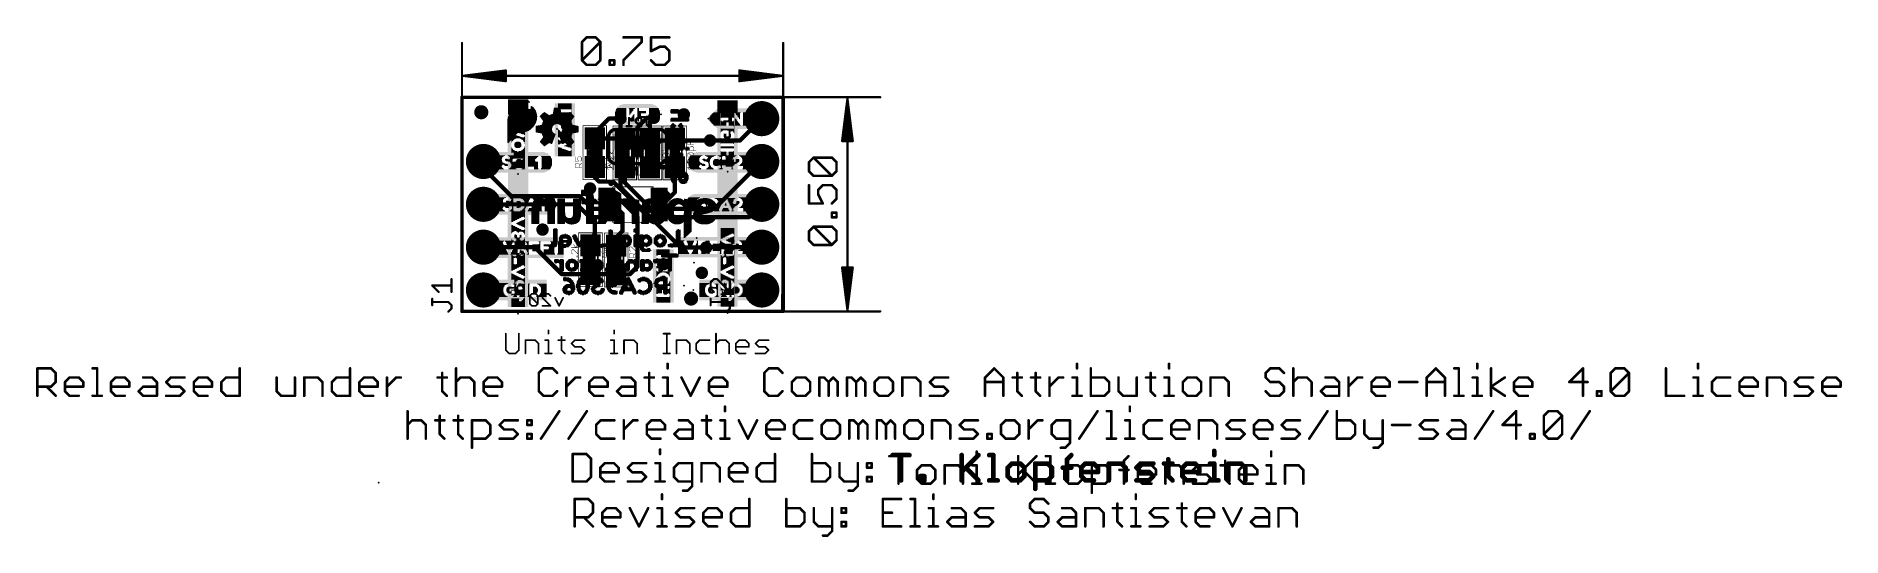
# Model space of a CAD drawing. Extents: x -25 to 82, y -13 to 16.
import ezdxf

# ---------------------------------------------------------------- set-up
doc = ezdxf.new("R2010")
doc.units = 0
for name, color, linetype in [('1', 12, 'CONTINUOUS'), ('16', 53, 'CONTINUOUS'), ('17', 254, 'CONTINUOUS'), ('18', 110, 'CONTINUOUS'), ('20', 53, 'CONTINUOUS'), ('21', 41, 'CONTINUOUS'), ('22', 40, 'CONTINUOUS'), ('23', 53, 'CONTINUOUS'), ('24', 53, 'CONTINUOUS'), ('25', 253, 'CONTINUOUS'), ('26', 253, 'CONTINUOUS'), ('27', 253, 'CONTINUOUS'), ('28', 253, 'CONTINUOUS'), ('29', 253, 'CONTINUOUS'), ('30', 253, 'CONTINUOUS'), ('31', 253, 'CONTINUOUS'), ('35', 253, 'CONTINUOUS'), ('39', 12, 'CONTINUOUS'), ('44', 253, 'CONTINUOUS'), ('47', 253, 'CONTINUOUS'), ('51', 53, 'CONTINUOUS')]:
    doc.layers.add(name, color=color, linetype=linetype)

# ---------------------------------------------------------------- blocks, each defined once
blk = doc.blocks.new('RECT')
blk.add_solid([(-0.5, -0.5), (0.5, -0.5), (-0.5, 0.5), (0.5, 0.5)])
blk = doc.blocks.new('PIE')
at = {"const_width": 0.5}
blk.add_lwpolyline([(0, -0.25, 1), (0, 0.25, 1), (0, -0.25)], format="xyb", dxfattribs=at)
blk = doc.blocks.new('ROUNDP')
at = {"const_width": 0.5}
blk.add_lwpolyline([(0, -0.25, 1), (0, 0.25, 1), (0, -0.25)], format="xyb", dxfattribs=at)
blk = doc.blocks.new('ROUNDV')
at = {"const_width": 0.5}
blk.add_lwpolyline([(0, -0.25, 1), (0, 0.25, 1), (0, -0.25)], format="xyb", dxfattribs=at)

msp = doc.modelspace()

# ---------------------------------------------------------------- linework, layer by layer
at = {"layer": '1'}
for points, const_width in [([(0, 12.7), (19.05, 12.7)], 0.2032), ([(0, 0), (0, 12.7)], 0.2032), ([(19.05, 12.7), (19.05, 0)], 0.2032), ([(8.7122, 11.4324), (7.874, 10.5942)], 0.254), ([(7.874, 10.264), (7.874, 10.5942)], 0.254), ([(9.398, 11.4324), (8.7122, 11.4324)], 0.254), ([(11.3792, 11.4808), (11.1506, 11.2522)], 0.254), ([(11.1506, 11.2522), (11.1506, 10.248)], 0.254), ([(16.4846, 10.1346), (17.78, 11.43)], 0.254), ([(7.89, 10.248), (7.874, 10.264)], 0.254), ([(9.652, 10.248), (7.89, 10.248)], 0.254), ([(14.7066, 10.1346), (16.4846, 10.1346)], 0.254), ([(1.27, 8.4836), (1.27, 8.89)], 0.254), ([(2.921, 6.8326), (1.27, 8.4836)], 0.254), ([(7.874, 8.564), (7.874, 7.9623)], 0.254), ([(9.652, 7.6394), (9.652, 8.548)], 0.254), ([(12.6238, 8.548), (11.1506, 8.548)], 0.254), ([(12.6238, 8.548), (12.6238, 7.0612)], 0.254), ([(14.974, 6.084), (17.78, 8.89)], 0.254), ([(7.874, 7.9623), (8.1431, 7.6932)], 0.254), ([(8.1431, 7.6932), (8.9662, 7.6932)], 0.254), ([(11.0754, 5.584), (8.9662, 7.6932)], 0.254), ([(11.2074, 6.084), (9.652, 7.6394)], 0.254), ([(1.27, 6.35), (6.8072, 6.35)], 0.254), ([(6.985, 6.8326), (2.921, 6.8326)], 0.254), ([(6.8072, 6.35), (7.5732, 5.584)], 0.254), ([(7.7336, 6.084), (6.985, 6.8326)], 0.254), ([(8.59, 6.584), (9.418, 6.584)], 0.254), ([(9.418, 6.584), (10.414, 5.588)], 0.254), ([(11.69, 7.084), (12.093, 7.084)], 0.254), ([(12.1466, 6.584), (11.69, 6.584)], 0.254), ([(12.093, 7.084), (12.3698, 6.8072)], 0.254), ([(12.3698, 6.8072), (12.1466, 6.584)], 0.254), ([(12.6238, 7.0612), (12.3698, 6.8072)], 0.254), ([(17.014, 5.584), (17.78, 6.35)], 0.254), ([(7.5732, 5.584), (7.874, 5.584)], 0.254), ([(8.59, 6.084), (7.7336, 6.084)], 0.254), ([(7.874, 5.584), (8.59, 5.584)], 0.254), ([(7.874, 5.584), (7.874, 4.168)], 0.254), ([(8.59, 6.084), (9.2322, 6.084)], 0.254), ([(9.2322, 6.084), (9.525, 5.7912)], 0.254), ([(9.525, 5.7912), (9.525, 4.7752)], 0.254), ([(10.414, 5.588), (10.414, 2.667)], 0.254), ([(11.69, 5.584), (11.0754, 5.584)], 0.254), ([(11.69, 6.084), (11.2074, 6.084)], 0.254), ([(11.69, 6.084), (14.974, 6.084)], 0.254), ([(11.69, 5.584), (17.014, 5.584)], 0.254), ([(7.874, 4.168), (7.62, 3.914)], 0.254), ([(9.525, 4.7752), (9.144, 4.3942)], 0.254), ([(9.144, 4.3942), (9.144, 3.898)], 0.254), ([(1.27, 3.81), (4.318, 3.81)], 0.254), ([(4.318, 3.81), (5.914, 2.214)], 0.254), ([(17.78, 3.81), (14.478, 3.81)], 0.254), ([(14.478, 3.81), (14.478, 3.7846)], 0.254), ([(5.914, 2.214), (7.62, 2.214)], 0.254), ([(7.62, 2.214), (9.128, 2.214)], 0.254), ([(9.128, 2.214), (9.144, 2.198)], 0.254), ([(9.945, 2.198), (9.144, 2.198)], 0.254), ([(10.414, 2.667), (9.945, 2.198)], 0.254), ([(19.05, 0), (0, 0)], 0.2032)]:
    msp.add_lwpolyline(points, dxfattribs=dict(at, const_width=const_width))
for points, const_width in [([(0, 12.7508, 1), (0, 12.6492)], 0.1016), ([(0.0508, 12.7, 1), (-0.0508, 12.7)], 0.1016), ([(19.1008, 12.7, 1), (18.9992, 12.7)], 0.1016), ([(19.05, 12.6492, 1), (19.05, 12.7508)], 0.1016), ([(7.9375, 10.5942, 1), (7.8105, 10.5942)], 0.127), ([(8.7122, 11.4959, 1), (8.7122, 11.3689)], 0.127), ([(8.7571, 11.3875, 1), (8.6673, 11.4773)], 0.127), ([(9.398, 11.3689, 1), (9.398, 11.4959)], 0.127), ([(11.2141, 11.2522, 1), (11.0871, 11.2522)], 0.127), ([(11.1057, 11.2971, 1), (11.1955, 11.2073)], 0.127), ([(11.4241, 11.4359, 1), (11.3343, 11.5257)], 0.127), ([(17.8249, 11.3851, 1), (17.7351, 11.4749)], 0.127), ([(7.8291, 10.6391, 1), (7.9189, 10.5493)], 0.127), ([(7.9189, 10.3089, 1), (7.8291, 10.2191)], 0.127), ([(7.8105, 10.264, 1), (7.9375, 10.264)], 0.127), ([(7.89, 10.3115, 1), (7.89, 10.1845)], 0.127), ([(7.8451, 10.2031, 1), (7.9349, 10.2929)], 0.127), ([(9.652, 10.1845, 1), (9.652, 10.3115)], 0.127), ([(11.0871, 10.248, 1), (11.2141, 10.248)], 0.127), ([(14.7066, 10.1981, 1), (14.7066, 10.0711)], 0.127), ([(16.4397, 10.1795, 1), (16.5295, 10.0897)], 0.127), ([(16.4846, 10.0711, 1), (16.4846, 10.1981)], 0.127), ([(1.3335, 8.89, 1), (1.2065, 8.89)], 0.127), ([(1.3149, 8.5285, 1), (1.2251, 8.4387)], 0.127), ([(7.9375, 8.564, 1), (7.8105, 8.564)], 0.127), ([(9.7155, 8.548, 1), (9.5885, 8.548)], 0.127), ([(11.1506, 8.6115, 1), (11.1506, 8.4845)], 0.127), ([(12.6873, 8.548, 1), (12.5603, 8.548)], 0.127), ([(12.6238, 8.4845, 1), (12.6238, 8.6115)], 0.127), ([(17.8249, 8.8451, 1), (17.7351, 8.9349)], 0.127), ([(1.2065, 8.4836, 1), (1.3335, 8.4836)], 0.127), ([(7.9189, 8.0072, 1), (7.8291, 7.9174)], 0.127), ([(7.8105, 7.9623, 1), (7.9375, 7.9623)], 0.127), ([(8.1431, 7.7567, 1), (8.1431, 7.6297)], 0.127), ([(8.0982, 7.6483, 1), (8.188, 7.7381)], 0.127), ([(9.0111, 7.7381, 1), (8.9213, 7.6483)], 0.127), ([(8.9662, 7.6297, 1), (8.9662, 7.7567)], 0.127), ([(9.6969, 7.6843, 1), (9.6071, 7.5945)], 0.127), ([(9.5885, 7.6394, 1), (9.7155, 7.6394)], 0.127), ([(1.27, 6.4135, 1), (1.27, 6.2865)], 0.127), ([(2.921, 6.8961, 1), (2.921, 6.7691)], 0.127), ([(2.8761, 6.7877, 1), (2.9659, 6.8775)], 0.127), ([(6.8521, 6.3949, 1), (6.7623, 6.3051)], 0.127), ([(6.8072, 6.2865, 1), (6.8072, 6.4135)], 0.127), ([(7.0299, 6.8775, 1), (6.9401, 6.7877)], 0.127), ([(6.985, 6.7691, 1), (6.985, 6.8961)], 0.127), ([(8.59, 6.6475, 1), (8.59, 6.5205)], 0.127), ([(9.4629, 6.6289, 1), (9.3731, 6.5391)], 0.127), ([(9.418, 6.5205, 1), (9.418, 6.6475)], 0.127), ([(11.69, 7.1475, 1), (11.69, 7.0205)], 0.127), ([(11.69, 6.6475, 1), (11.69, 6.5205)], 0.127), ([(12.1379, 7.1289, 1), (12.0481, 7.0391)], 0.127), ([(12.1017, 6.6289, 1), (12.1915, 6.5391)], 0.127), ([(12.093, 7.0205, 1), (12.093, 7.1475)], 0.127), ([(12.1466, 6.5205, 1), (12.1466, 6.6475)], 0.127), ([(12.3249, 6.8521, 1), (12.4147, 6.7623)], 0.127), ([(12.4147, 6.7623, 1), (12.3249, 6.8521)], 0.127), ([(12.3249, 6.7623, 1), (12.4147, 6.8521)], 0.127), ([(12.5603, 7.0612, 1), (12.6873, 7.0612)], 0.127), ([(12.6687, 7.0163, 1), (12.5789, 7.1061)], 0.127), ([(17.8249, 6.3051, 1), (17.7351, 6.3949)], 0.127), ([(7.5732, 5.6475, 1), (7.5732, 5.5205)], 0.127), ([(7.5283, 5.5391, 1), (7.6181, 5.6289)], 0.127), ([(7.7336, 6.1475, 1), (7.7336, 6.0205)], 0.127), ([(7.6887, 6.0391, 1), (7.7785, 6.1289)], 0.127), ([(7.874, 5.6475, 1), (7.874, 5.5205)], 0.127), ([(7.9375, 5.584, 1), (7.8105, 5.584)], 0.127), ([(7.874, 5.5205, 1), (7.874, 5.6475)], 0.127), ([(8.59, 6.1475, 1), (8.59, 6.0205)], 0.127), ([(8.59, 6.0205, 1), (8.59, 6.1475)], 0.127), ([(8.59, 5.5205, 1), (8.59, 5.6475)], 0.127), ([(9.2771, 6.1289, 1), (9.1873, 6.0391)], 0.127), ([(9.2322, 6.0205, 1), (9.2322, 6.1475)], 0.127), ([(9.5885, 5.7912, 1), (9.4615, 5.7912)], 0.127), ([(9.4801, 5.7463, 1), (9.5699, 5.8361)], 0.127), ([(10.4775, 5.588, 1), (10.3505, 5.588)], 0.127), ([(10.3691, 5.5431, 1), (10.4589, 5.6329)], 0.127), ([(11.0754, 5.6475, 1), (11.0754, 5.5205)], 0.127), ([(11.0305, 5.5391, 1), (11.1203, 5.6289)], 0.127), ([(11.2074, 6.1475, 1), (11.2074, 6.0205)], 0.127), ([(11.1625, 6.0391, 1), (11.2523, 6.1289)], 0.127), ([(11.69, 6.1475, 1), (11.69, 6.0205)], 0.127), ([(11.69, 5.6475, 1), (11.69, 5.5205)], 0.127), ([(11.69, 6.0205, 1), (11.69, 6.1475)], 0.127), ([(11.69, 5.5205, 1), (11.69, 5.6475)], 0.127), ([(14.9291, 6.1289, 1), (15.0189, 6.0391)], 0.127), ([(14.974, 6.0205, 1), (14.974, 6.1475)], 0.127), ([(16.9691, 5.6289, 1), (17.0589, 5.5391)], 0.127), ([(17.014, 5.5205, 1), (17.014, 5.6475)], 0.127), ([(7.9189, 4.1231, 1), (7.8291, 4.2129)], 0.127), ([(9.2075, 4.3942, 1), (9.0805, 4.3942)], 0.127), ([(9.0991, 4.4391, 1), (9.1889, 4.3493)], 0.127), ([(9.4615, 4.7752, 1), (9.5885, 4.7752)], 0.127), ([(9.5699, 4.7303, 1), (9.4801, 4.8201)], 0.127), ([(1.27, 3.8735, 1), (1.27, 3.7465)], 0.127), ([(4.3629, 3.8549, 1), (4.2731, 3.7651)], 0.127), ([(4.318, 3.7465, 1), (4.318, 3.8735)], 0.127), ([(7.5751, 3.9589, 1), (7.6649, 3.8691)], 0.127), ([(7.8105, 4.168, 1), (7.9375, 4.168)], 0.127), ([(9.0805, 3.898, 1), (9.2075, 3.898)], 0.127), ([(14.478, 3.8735, 1), (14.478, 3.7465)], 0.127), ([(14.5415, 3.81, 1), (14.4145, 3.81)], 0.127), ([(14.4145, 3.7846, 1), (14.5415, 3.7846)], 0.127), ([(17.78, 3.7465, 1), (17.78, 3.8735)], 0.127), ([(5.914, 2.2775, 1), (5.914, 2.1505)], 0.127), ([(5.8691, 2.1691, 1), (5.9589, 2.2589)], 0.127), ([(7.62, 2.2775, 1), (7.62, 2.1505)], 0.127), ([(7.62, 2.1505, 1), (7.62, 2.2775)], 0.127), ([(9.1729, 2.2589, 1), (9.0831, 2.1691)], 0.127), ([(9.144, 2.2615, 1), (9.144, 2.1345)], 0.127), ([(9.0991, 2.1531, 1), (9.1889, 2.2429)], 0.127), ([(9.128, 2.1505, 1), (9.128, 2.2775)], 0.127), ([(9.9001, 2.2429, 1), (9.9899, 2.1531)], 0.127), ([(9.945, 2.1345, 1), (9.945, 2.2615)], 0.127), ([(10.3505, 2.667, 1), (10.4775, 2.667)], 0.127), ([(10.4589, 2.6221, 1), (10.3691, 2.7119)], 0.127), ([(0, 0.0508, 1), (0, -0.0508)], 0.1016), ([(-0.0508, 0, 1), (0.0508, 0)], 0.1016), ([(18.9992, 0, 1), (19.1008, 0)], 0.1016), ([(19.05, -0.0508, 1), (19.05, 0.0508)], 0.1016)]:
    msp.add_lwpolyline(points, format="xyb", dxfattribs=dict(at, const_width=const_width))
at = {"layer": '16'}
for points, const_width in [([(0, 12.7), (19.05, 12.7)], 0.2032), ([(0, 0), (0, 12.7)], 0.2032), ([(19.05, 12.7), (19.05, 0)], 0.2032), ([(9.398, 11.4324), (9.398, 9.779)], 0.254), ([(10.9728, 11.4808), (10.414, 10.922)], 0.254), ([(10.414, 10.922), (10.414, 9.779)], 0.254), ([(11.3792, 11.4808), (10.9728, 11.4808)], 0.254), ([(9.398, 7.366), (9.398, 9.779)], 0.254), ([(11.43, 9.779), (11.7856, 10.1346)], 0.254), ([(14.7066, 10.1346), (11.7856, 10.1346)], 0.254), ([(12.9794, 3.7846), (9.398, 7.366)], 0.254), ([(14.478, 3.7846), (12.9794, 3.7846)], 0.254), ([(4.1417, 1.042), (4.023, 0.9234)], 0.1016), ([(4.3789, 1.042), (4.1417, 1.042)], 0.1016), ([(4.4976, 0.9234), (4.3789, 1.042)], 0.1016), ([(4.7714, 0.9234), (4.8901, 1.042)], 0.1016), ([(4.8901, 1.042), (5.1273, 1.042)], 0.1016), ([(5.1273, 1.042), (5.246, 0.9234)], 0.1016), ([(19.05, 0), (0, 0)], 0.2032), ([(4.023, 0.9234), (4.023, 0.4488)], 0.1016), ([(4.4976, 0.4488), (4.023, 0.9234)], 0.1016), ([(4.023, 0.4488), (4.1417, 0.3302)], 0.1016), ([(4.1417, 0.3302), (4.3789, 0.3302)], 0.1016), ([(4.3789, 0.3302), (4.4976, 0.4488)], 0.1016), ([(4.4976, 0.4488), (4.4976, 0.9234)], 0.1016), ([(4.7714, 0.8047), (4.7714, 0.9234)], 0.1016), ([(5.246, 0.3302), (4.7714, 0.8047)], 0.1016), ([(4.7714, 0.3302), (5.246, 0.3302)], 0.1016), ([(5.7571, 0.3302), (5.5199, 0.8047)], 0.1016), ([(5.9944, 0.8047), (5.7571, 0.3302)], 0.1016)]:
    msp.add_lwpolyline(points, dxfattribs=dict(at, const_width=const_width))
for points, const_width in [([(0, 12.7508, 1), (0, 12.6492)], 0.1016), ([(0.0508, 12.7, 1), (-0.0508, 12.7)], 0.1016), ([(19.1008, 12.7, 1), (18.9992, 12.7)], 0.1016), ([(19.05, 12.6492, 1), (19.05, 12.7508)], 0.1016), ([(9.4615, 11.4324, 1), (9.3345, 11.4324)], 0.127), ([(10.4775, 10.922, 1), (10.3505, 10.922)], 0.127), ([(10.3691, 10.9669, 1), (10.4589, 10.8771)], 0.127), ([(10.9728, 11.5443, 1), (10.9728, 11.4173)], 0.127), ([(11.0177, 11.4359, 1), (10.9279, 11.5257)], 0.127), ([(11.3792, 11.4173, 1), (11.3792, 11.5443)], 0.127), ([(9.4615, 9.779, 1), (9.3345, 9.779)], 0.127), ([(9.3345, 9.779, 1), (9.4615, 9.779)], 0.127), ([(10.3505, 9.779, 1), (10.4775, 9.779)], 0.127), ([(11.3851, 9.8239, 1), (11.4749, 9.7341)], 0.127), ([(11.7856, 10.1981, 1), (11.7856, 10.0711)], 0.127), ([(11.8305, 10.0897, 1), (11.7407, 10.1795)], 0.127), ([(14.7066, 10.0711, 1), (14.7066, 10.1981)], 0.127), ([(9.4429, 7.4109, 1), (9.3531, 7.3211)], 0.127), ([(9.3345, 7.366, 1), (9.4615, 7.366)], 0.127), ([(12.9794, 3.8481, 1), (12.9794, 3.7211)], 0.127), ([(12.9345, 3.7397, 1), (13.0243, 3.8295)], 0.127), ([(14.478, 3.7211, 1), (14.478, 3.8481)], 0.127), ([(4.1417, 1.0674, 1), (4.1417, 1.0166)], 0.0508), ([(4.1596, 1.024, 1), (4.1237, 1.06)], 0.0508), ([(4.3969, 1.06, 1), (4.361, 1.024)], 0.0508), ([(4.3789, 1.0166, 1), (4.3789, 1.0674)], 0.0508), ([(4.8901, 1.0674, 1), (4.8901, 1.0166)], 0.0508), ([(4.908, 1.024, 1), (4.8721, 1.06)], 0.0508), ([(5.1453, 1.06, 1), (5.1094, 1.024)], 0.0508), ([(5.1273, 1.0166, 1), (5.1273, 1.0674)], 0.0508), ([(0, 0.0508, 1), (0, -0.0508)], 0.1016), ([(-0.0508, 0, 1), (0.0508, 0)], 0.1016), ([(4.0484, 0.9234, 1), (3.9976, 0.9234)], 0.0508), ([(3.9976, 0.4488, 1), (4.0484, 0.4488)], 0.0508), ([(4.041, 0.9413, 1), (4.0051, 0.9054)], 0.0508), ([(4.0051, 0.9413, 1), (4.041, 0.9054)], 0.0508), ([(4.041, 0.4668, 1), (4.0051, 0.4309)], 0.0508), ([(4.1417, 0.3556, 1), (4.1417, 0.3048)], 0.0508), ([(4.1237, 0.3122, 1), (4.1596, 0.3482)], 0.0508), ([(4.361, 0.3482, 1), (4.3969, 0.3122)], 0.0508), ([(4.3789, 0.3048, 1), (4.3789, 0.3556)], 0.0508), ([(4.523, 0.9234, 1), (4.4722, 0.9234)], 0.0508), ([(4.4722, 0.4488, 1), (4.523, 0.4488)], 0.0508), ([(4.4796, 0.9054, 1), (4.5155, 0.9413)], 0.0508), ([(4.5155, 0.4309, 1), (4.4796, 0.4668)], 0.0508), ([(4.4796, 0.4309, 1), (4.5155, 0.4668)], 0.0508), ([(4.7968, 0.9234, 1), (4.746, 0.9234)], 0.0508), ([(4.746, 0.8047, 1), (4.7968, 0.8047)], 0.0508), ([(4.7714, 0.3556, 1), (4.7714, 0.3048)], 0.0508), ([(4.7535, 0.9413, 1), (4.7894, 0.9054)], 0.0508), ([(4.7894, 0.8227, 1), (4.7535, 0.7868)], 0.0508), ([(5.228, 0.9054, 1), (5.2639, 0.9413)], 0.0508), ([(5.228, 0.3122, 1), (5.2639, 0.3482)], 0.0508), ([(5.246, 0.3048, 1), (5.246, 0.3556)], 0.0508), ([(5.5426, 0.8161, 1), (5.4971, 0.7934)], 0.0508), ([(5.7344, 0.3416, 1), (5.7798, 0.3188)], 0.0508), ([(5.7344, 0.3188, 1), (5.7798, 0.3416)], 0.0508), ([(6.0171, 0.7934, 1), (5.9717, 0.8161)], 0.0508), ([(18.9992, 0, 1), (19.1008, 0)], 0.1016), ([(19.05, -0.0508, 1), (19.05, 0.0508)], 0.1016)]:
    msp.add_lwpolyline(points, format="xyb", dxfattribs=dict(at, const_width=const_width))
at = {"layer": '20', "const_width": 0.2032}
for points in [[(19.05, 12.7), (0, 12.7)], [(0, 12.7), (0, 0)], [(19.03, 0), (19.05, 12.7)], [(0, 0), (19.03, 0)]]:
    msp.add_lwpolyline(points, dxfattribs=at)
at = {"layer": '20', "const_width": 0.1016}
for points in [[(0, 12.7508, 1), (0, 12.6492)], [(0.0508, 12.7, 1), (-0.0508, 12.7)], [(19.1008, 12.6999, 1), (18.9992, 12.7001)], [(19.05, 12.6492, 1), (19.05, 12.7508)], [(0, 0.0508, 1), (0, -0.0508)], [(-0.0508, 0, 1), (0.0508, 0)], [(18.9792, 0.0001, 1), (19.0808, -0.0001)], [(19.03, -0.0508, 1), (19.03, 0.0508)]]:
    msp.add_lwpolyline(points, format="xyb", dxfattribs=at)
at = {"layer": '21', "const_width": 0.0762}
for points in [[(3.263, 12.312), (3.233, 12.222)], [(3.233, 12.222), (3.233, 12.142)], [(3.233, 12.192), (3.708, 12.192)], [(3.233, 12.142), (3.253, 12.052)], [(3.2388, 12.1158), (3.7505, 12.1158)], [(3.2484, 12.2682), (3.703, 12.2682)], [(3.253, 12.052), (3.303, 11.962)], [(3.2599, 12.0396), (3.8295, 12.0396)], [(3.313, 12.392), (3.263, 12.312)], [(3.2833, 12.3444), (3.7379, 12.3444)], [(3.3022, 11.9634), (3.9974, 11.9634)], [(3.303, 11.962), (3.373, 11.882)], [(3.403, 12.462), (3.313, 12.392)], [(3.3498, 12.4206), (3.9074, 12.4206)], [(3.3685, 11.8872), (4.3446, 11.8872)], [(3.373, 11.882), (3.453, 11.792)], [(3.513, 12.522), (3.403, 12.462)], [(3.4361, 11.811), (4.37, 11.811)], [(3.453, 11.792), (3.523, 11.722)], [(3.4668, 12.4968), (3.8634, 12.4968)], [(3.623, 12.542), (3.513, 12.522)], [(3.723, 12.542), (3.623, 12.542)], [(3.703, 12.272), (3.713, 12.302)], [(3.703, 12.212), (3.703, 12.272)], [(3.713, 12.172), (3.703, 12.212)], [(3.713, 12.302), (3.723, 12.322)], [(3.753, 12.112), (3.713, 12.172)], [(3.813, 12.522), (3.723, 12.542)], [(3.723, 12.322), (3.743, 12.352)], [(3.743, 12.352), (3.783, 12.382)], [(3.813, 12.052), (3.753, 12.112)], [(3.783, 12.382), (3.823, 12.402)], [(3.953, 12.452), (3.813, 12.522)], [(3.853, 12.022), (3.813, 12.052)], [(3.823, 12.402), (3.873, 12.412)], [(3.883, 12.002), (3.853, 12.022)], [(3.873, 12.412), (3.913, 12.422)], [(3.923, 11.982), (3.883, 12.002)], [(3.913, 12.422), (3.973, 12.422)], [(4.003, 11.962), (3.923, 11.982)], [(3.993, 12.422), (3.953, 12.452)], [(3.973, 12.422), (3.993, 12.412)], [(3.9758, 12.4206), (3.9944, 12.4206)], [(4.003, 12.412), (3.993, 12.422)], [(3.993, 12.412), (4.003, 12.412)], [(4.033, 11.962), (4.003, 11.962)], [(4.063, 11.972), (4.033, 11.962)], [(4.0372, 11.9634), (4.2976, 11.9634)], [(4.093, 12.002), (4.063, 11.972)], [(4.103, 12.022), (4.093, 12.002)], [(4.113, 12.052), (4.103, 12.022)], [(4.1089, 12.0396), (4.2396, 12.0396)], [(4.113, 12.142), (4.113, 12.052)], [(4.193, 12.092), (4.113, 12.142)], [(4.113, 12.1158), (4.1549, 12.1158)], [(4.273, 12.002), (4.193, 12.092)], [(4.343, 11.892), (4.273, 12.002)], [(4.393, 11.742), (4.343, 11.892)], [(2.743, 11.462), (2.733, 11.382)], [(2.733, 11.382), (2.733, 10.012)], [(2.733, 11.3538), (4.3977, 11.3538)], [(2.733, 11.2776), (4.3776, 11.2776)], [(2.733, 11.2014), (4.3516, 11.2014)], [(2.733, 11.1252), (4.3092, 11.1252)], [(2.733, 11.049), (4.2669, 11.049)], [(2.733, 10.9728), (4.2092, 10.9728)], [(2.733, 10.8966), (4.1376, 10.8966)], [(2.733, 10.8204), (4.054, 10.8204)], [(2.733, 10.7442), (3.9367, 10.7442)], [(2.739, 11.43), (3.178, 11.43)], [(2.763, 11.532), (2.743, 11.462)], [(2.7556, 11.5062), (3.1035, 11.5062)], [(2.823, 11.632), (2.763, 11.532)], [(2.7932, 11.5824), (3.083, 11.5824)], [(2.873, 11.672), (2.823, 11.632)], [(2.8563, 11.6586), (3.1296, 11.6586)], [(2.913, 11.702), (2.873, 11.672)], [(2.963, 11.722), (2.913, 11.702)], [(3.013, 11.732), (2.963, 11.722)], [(3.073, 11.742), (3.013, 11.732)], [(3.0298, 11.7348), (3.2074, 11.7348)], [(3.193, 11.742), (3.073, 11.742)], [(3.083, 11.592), (3.093, 11.622)], [(3.083, 11.552), (3.083, 11.592)], [(3.093, 11.522), (3.083, 11.552)], [(3.093, 11.622), (3.153, 11.682)], [(3.113, 11.492), (3.093, 11.522)], [(3.173, 11.432), (3.113, 11.492)], [(3.153, 11.682), (3.183, 11.692)], [(3.223, 11.412), (3.173, 11.432)], [(3.183, 11.692), (3.223, 11.712)], [(3.233, 11.722), (3.193, 11.742)], [(3.223, 11.712), (3.233, 11.722)], [(3.273, 11.402), (3.223, 11.412)], [(3.353, 11.402), (3.273, 11.402)], [(3.433, 11.422), (3.353, 11.402)], [(3.493, 11.462), (3.433, 11.422)], [(3.445, 11.43), (4.4141, 11.43)], [(3.533, 11.512), (3.493, 11.462)], [(3.5102, 11.7348), (4.3944, 11.7348)], [(3.523, 11.722), (3.553, 11.642)], [(3.5284, 11.5062), (4.4185, 11.5062)], [(3.553, 11.572), (3.533, 11.512)], [(3.5468, 11.6586), (4.4086, 11.6586)], [(3.553, 11.642), (3.553, 11.572)], [(3.553, 11.5824), (4.4229, 11.5824)], [(3.723, 10.672), (3.833, 10.702)], [(3.833, 10.702), (3.933, 10.742)], [(3.933, 10.742), (4.033, 10.802)], [(4.033, 10.802), (4.113, 10.872)], [(4.113, 10.872), (4.193, 10.952)], [(4.193, 10.952), (4.263, 11.042)], [(4.263, 11.042), (4.363, 11.222)], [(4.363, 11.222), (4.413, 11.412)], [(4.423, 11.582), (4.393, 11.742)], [(4.413, 11.412), (4.423, 11.582)], [(2.733, 10.668), (3.699, 10.668)], [(2.733, 10.5918), (3.2693, 10.5918)], [(2.733, 10.5156), (3.1866, 10.5156)], [(2.733, 10.4394), (3.1165, 10.4394)], [(2.733, 10.3632), (3.0512, 10.3632)], [(2.733, 10.287), (2.978, 10.287)], [(2.733, 10.2108), (2.9037, 10.2108)], [(2.733, 10.1346), (2.8356, 10.1346)], [(2.733, 10.012), (2.783, 10.062)], [(2.733, 10.0584), (2.7794, 10.0584)], [(2.783, 10.062), (2.813, 10.112)], [(2.813, 10.112), (2.863, 10.162)], [(2.863, 10.162), (2.913, 10.222)], [(2.913, 10.222), (3.033, 10.342)], [(3.033, 10.342), (3.153, 10.482)], [(3.153, 10.482), (3.253, 10.582)], [(3.253, 10.582), (3.353, 10.642)], [(3.353, 10.642), (3.413, 10.652)], [(3.413, 10.652), (3.603, 10.652)], [(3.603, 10.652), (3.723, 10.672)]]:
    msp.add_lwpolyline(points, dxfattribs=at)
at = {"layer": '21'}
for points, const_width in [([(3.2521, 12.222, 1), (3.214, 12.222)], 0.0381), ([(3.2149, 12.228, 1), (3.2511, 12.216)], 0.0381), ([(3.233, 12.2111, 1), (3.233, 12.173)], 0.0381), ([(3.2516, 12.1461, 1), (3.2144, 12.1379)], 0.0381), ([(3.214, 12.142, 1), (3.2521, 12.142)], 0.0381), ([(3.2388, 12.1349, 1), (3.2388, 12.0968)], 0.0381), ([(3.2484, 12.2873, 1), (3.2484, 12.2492)], 0.0381), ([(3.2697, 12.0613, 1), (3.2363, 12.0427)], 0.0381), ([(3.2344, 12.0479, 1), (3.2716, 12.0561)], 0.0381), ([(3.2599, 12.0587, 1), (3.2599, 12.0206)], 0.0381), ([(3.2468, 12.3221, 1), (3.2792, 12.3019)], 0.0381), ([(3.2811, 12.306, 1), (3.2449, 12.318)], 0.0381), ([(3.2833, 12.3635, 1), (3.2833, 12.3254)], 0.0381), ([(3.3022, 11.9825, 1), (3.3022, 11.9444)], 0.0381), ([(3.3173, 11.9745, 1), (3.2887, 11.9495)], 0.0381), ([(3.2863, 11.9527, 1), (3.3197, 11.9713)], 0.0381), ([(3.3013, 12.407, 1), (3.3247, 12.377)], 0.0381), ([(3.3292, 12.3819, 1), (3.2968, 12.4021)], 0.0381), ([(3.3498, 12.4397, 1), (3.3498, 12.4016)], 0.0381), ([(3.3685, 11.9063, 1), (3.3685, 11.8681)], 0.0381), ([(3.3872, 11.8947, 1), (3.3588, 11.8693)], 0.0381), ([(3.3587, 11.8695, 1), (3.3873, 11.8945)], 0.0381), ([(3.3939, 12.4787, 1), (3.4121, 12.4453)], 0.0381), ([(3.4147, 12.447, 1), (3.3913, 12.477)], 0.0381), ([(3.4361, 11.83, 1), (3.4361, 11.7919)], 0.0381), ([(3.4665, 11.8055, 1), (3.4395, 11.7785)], 0.0381), ([(3.4388, 11.7793, 1), (3.4672, 11.8047)], 0.0381), ([(3.4668, 12.5159, 1), (3.4668, 12.4778)], 0.0381), ([(3.5096, 12.5407, 1), (3.5164, 12.5033)], 0.0381), ([(3.5221, 12.5053, 1), (3.5039, 12.5387)], 0.0381), ([(3.623, 12.561, 1), (3.623, 12.5229)], 0.0381), ([(3.6264, 12.5233, 1), (3.6196, 12.5607)], 0.0381), ([(3.6849, 12.278, 1), (3.7211, 12.266)], 0.0381), ([(3.7215, 12.2166, 1), (3.6845, 12.2074)], 0.0381), ([(3.7221, 12.272, 1), (3.684, 12.272)], 0.0381), ([(3.684, 12.212, 1), (3.7221, 12.212)], 0.0381), ([(3.7289, 12.1826, 1), (3.6971, 12.1614)], 0.0381), ([(3.696, 12.3105, 1), (3.73, 12.2935)], 0.0381), ([(3.6945, 12.1674, 1), (3.7315, 12.1766)], 0.0381), ([(3.7311, 12.296, 1), (3.6949, 12.308)], 0.0381), ([(3.703, 12.2492, 1), (3.703, 12.2873)], 0.0381), ([(3.7071, 12.3326, 1), (3.7389, 12.3114)], 0.0381), ([(3.7271, 12.5606, 1), (3.7189, 12.5234)], 0.0381), ([(3.74, 12.3135, 1), (3.706, 12.3305)], 0.0381), ([(3.708, 12.173, 1), (3.708, 12.2111)], 0.0381), ([(3.723, 12.5229, 1), (3.723, 12.561)], 0.0381), ([(3.7316, 12.3672, 1), (3.7544, 12.3368)], 0.0381), ([(3.7589, 12.3414, 1), (3.7271, 12.3626)], 0.0381), ([(3.7665, 12.1255, 1), (3.7395, 12.0985)], 0.0381), ([(3.7371, 12.1014, 1), (3.7689, 12.1226)], 0.0381), ([(3.7379, 12.3254, 1), (3.7379, 12.3635)], 0.0381), ([(3.7505, 12.0968, 1), (3.7505, 12.1349)], 0.0381), ([(3.7745, 12.399, 1), (3.7915, 12.365)], 0.0381), ([(3.7944, 12.3668, 1), (3.7716, 12.3972)], 0.0381), ([(3.8215, 12.539, 1), (3.8045, 12.505)], 0.0381), ([(3.8244, 12.0672, 1), (3.8016, 12.0368)], 0.0381), ([(3.7995, 12.0385, 1), (3.8265, 12.0655)], 0.0381), ([(3.8193, 12.4207, 1), (3.8267, 12.3833)], 0.0381), ([(3.8089, 12.5034, 1), (3.8171, 12.5406)], 0.0381), ([(3.8315, 12.385, 1), (3.8145, 12.419)], 0.0381), ([(3.8295, 12.0206, 1), (3.8295, 12.0587)], 0.0381), ([(3.8636, 12.0379, 1), (3.8424, 12.0061)], 0.0381), ([(3.8416, 12.0068, 1), (3.8644, 12.0372)], 0.0381), ([(3.8684, 12.4305, 1), (3.8776, 12.3935)], 0.0381), ([(3.8634, 12.4778, 1), (3.8634, 12.5159)], 0.0381), ([(3.8915, 12.019, 1), (3.8745, 11.985)], 0.0381), ([(3.8767, 12.3933, 1), (3.8693, 12.4307)], 0.0381), ([(3.8724, 11.9861, 1), (3.8936, 12.0179)], 0.0381), ([(3.913, 12.4411, 1), (3.913, 12.403)], 0.0381), ([(3.9276, 12.0005, 1), (3.9184, 11.9635)], 0.0381), ([(3.9074, 12.4016, 1), (3.9074, 12.4397)], 0.0381), ([(3.9176, 12.4035, 1), (3.9084, 12.4405)], 0.0381), ([(3.9145, 11.965, 1), (3.9315, 11.999)], 0.0381), ([(3.9644, 12.4672, 1), (3.9416, 12.4368)], 0.0381), ([(3.9445, 12.435, 1), (3.9615, 12.469)], 0.0381), ([(3.9815, 12.439, 1), (3.9645, 12.405)], 0.0381), ([(3.9758, 12.4397, 1), (3.9758, 12.4016)], 0.0381), ([(3.973, 12.403, 1), (3.973, 12.4411)], 0.0381), ([(4.0065, 12.4355, 1), (3.9795, 12.4085)], 0.0381), ([(3.993, 12.4311, 1), (3.993, 12.393)], 0.0381), ([(3.9816, 12.4068, 1), (4.0044, 12.4372)], 0.0381), ([(4.003, 11.981, 1), (4.003, 11.9429)], 0.0381), ([(3.9845, 12.395, 1), (4.0015, 12.429)], 0.0381), ([(3.9895, 12.3985, 1), (4.0165, 12.4255)], 0.0381), ([(3.9944, 12.4016, 1), (3.9944, 12.4397)], 0.0381), ([(3.9974, 11.9444, 1), (3.9974, 11.9825)], 0.0381), ([(3.9984, 11.9435, 1), (4.0076, 11.9805)], 0.0381), ([(4.003, 12.393, 1), (4.003, 12.4311)], 0.0381), ([(4.027, 11.9801, 1), (4.039, 11.9439)], 0.0381), ([(4.0372, 11.9825, 1), (4.0372, 11.9444)], 0.0381), ([(4.033, 11.9429, 1), (4.033, 11.981)], 0.0381), ([(4.0495, 11.9855, 1), (4.0765, 11.9585)], 0.0381), ([(4.069, 11.9539, 1), (4.057, 11.9901)], 0.0381), ([(4.076, 12.0105, 1), (4.11, 11.9935)], 0.0381), ([(4.1065, 11.9885, 1), (4.0795, 12.0155)], 0.0381), ([(4.0849, 12.028, 1), (4.1211, 12.016)], 0.0381), ([(4.12, 12.0135, 1), (4.086, 12.0305)], 0.0381), ([(4.1089, 12.0587, 1), (4.1089, 12.0206)], 0.0381), ([(4.1231, 12.1582, 1), (4.1029, 12.1258)], 0.0381), ([(4.113, 12.1349, 1), (4.113, 12.0968)], 0.0381), ([(4.1321, 12.142, 1), (4.094, 12.142)], 0.0381), ([(4.094, 12.052, 1), (4.1321, 12.052)], 0.0381), ([(4.1311, 12.046, 1), (4.0949, 12.058)], 0.0381), ([(4.1549, 12.0968, 1), (4.1549, 12.1349)], 0.0381), ([(4.2072, 12.1047, 1), (4.1788, 12.0793)], 0.0381), ([(4.1829, 12.0758, 1), (4.2031, 12.1082)], 0.0381), ([(4.2396, 12.0206, 1), (4.2396, 12.0587)], 0.0381), ([(4.2891, 12.0122, 1), (4.2569, 11.9918)], 0.0381), ([(4.2588, 11.9893, 1), (4.2872, 12.0147)], 0.0381), ([(4.2976, 11.9444, 1), (4.2976, 11.9825)], 0.0381), ([(4.3611, 11.898, 1), (4.3249, 11.886)], 0.0381), ([(4.3269, 11.8818, 1), (4.3591, 11.9022)], 0.0381), ([(4.3446, 11.8681, 1), (4.3446, 11.9063)], 0.0381), ([(4.37, 11.7919, 1), (4.37, 11.83)], 0.0381), ([(2.7521, 11.382, 1), (2.714, 11.382)], 0.0381), ([(2.7141, 11.3844, 1), (2.7519, 11.3796)], 0.0381), ([(2.733, 11.3728, 1), (2.733, 11.3347)], 0.0381), ([(2.733, 11.2967, 1), (2.733, 11.2586)], 0.0381), ([(2.733, 11.2205, 1), (2.733, 11.1824)], 0.0381), ([(2.733, 11.1443, 1), (2.733, 11.1062)], 0.0381), ([(2.733, 11.0681, 1), (2.733, 11.03)], 0.0381), ([(2.733, 10.9919, 1), (2.733, 10.9538)], 0.0381), ([(2.733, 10.9157, 1), (2.733, 10.8776)], 0.0381), ([(2.733, 10.8395, 1), (2.733, 10.8014)], 0.0381), ([(2.733, 10.7633, 1), (2.733, 10.7252)], 0.0381), ([(2.739, 11.449, 1), (2.739, 11.4109)], 0.0381), ([(2.7247, 11.4672, 1), (2.7613, 11.4568)], 0.0381), ([(2.7619, 11.4596, 1), (2.7241, 11.4644)], 0.0381), ([(2.7556, 11.5252, 1), (2.7556, 11.4871)], 0.0381), ([(2.7467, 11.5418, 1), (2.7793, 11.5222)], 0.0381), ([(2.7813, 11.5268, 1), (2.7447, 11.5372)], 0.0381), ([(2.7932, 11.6014, 1), (2.7932, 11.5633)], 0.0381), ([(2.8111, 11.6469, 1), (2.8349, 11.6171)], 0.0381), ([(2.8393, 11.6222, 1), (2.8067, 11.6418)], 0.0381), ([(2.8563, 11.6776, 1), (2.8563, 11.6395)], 0.0381), ([(2.8616, 11.6872, 1), (2.8844, 11.6568)], 0.0381), ([(2.8849, 11.6571, 1), (2.8611, 11.6869)], 0.0381), ([(2.9059, 11.7197, 1), (2.9201, 11.6843)], 0.0381), ([(2.9244, 11.6868, 1), (2.9016, 11.7172)], 0.0381), ([(2.9593, 11.7407, 1), (2.9667, 11.7033)], 0.0381), ([(2.9701, 11.7043, 1), (2.9559, 11.7397)], 0.0381), ([(3.0099, 11.7508, 1), (3.0161, 11.7132)], 0.0381), ([(3.0167, 11.7133, 1), (3.0093, 11.7507)], 0.0381), ([(3.0298, 11.7538, 1), (3.0298, 11.7157)], 0.0381), ([(3.073, 11.7611, 1), (3.073, 11.723)], 0.0381), ([(3.0649, 11.598, 1), (3.1011, 11.586)], 0.0381), ([(3.1011, 11.558, 1), (3.0649, 11.546)], 0.0381), ([(3.1021, 11.592, 1), (3.064, 11.592)], 0.0381), ([(3.064, 11.552, 1), (3.1021, 11.552)], 0.0381), ([(3.0761, 11.7232, 1), (3.0699, 11.7608)], 0.0381), ([(3.1089, 11.5326, 1), (3.0771, 11.5114)], 0.0381), ([(3.0795, 11.6355, 1), (3.1065, 11.6085)], 0.0381), ([(3.1111, 11.616, 1), (3.0749, 11.628)], 0.0381), ([(3.0749, 11.516, 1), (3.1111, 11.528)], 0.0381), ([(3.083, 11.5633, 1), (3.083, 11.6014)], 0.0381), ([(3.1265, 11.5055, 1), (3.0995, 11.4785)], 0.0381), ([(3.0971, 11.4814, 1), (3.1289, 11.5026)], 0.0381), ([(3.1035, 11.4871, 1), (3.1035, 11.5252)], 0.0381), ([(3.1296, 11.6395, 1), (3.1296, 11.6776)], 0.0381), ([(3.147, 11.7001, 1), (3.159, 11.6639)], 0.0381), ([(3.1665, 11.6685, 1), (3.1395, 11.6955)], 0.0381), ([(3.1801, 11.4497, 1), (3.1659, 11.4143)], 0.0381), ([(3.1595, 11.4185, 1), (3.1865, 11.4455)], 0.0381), ([(3.1745, 11.709, 1), (3.1915, 11.675)], 0.0381), ([(3.2015, 11.759, 1), (3.1845, 11.725)], 0.0381), ([(3.189, 11.6739, 1), (3.177, 11.7101)], 0.0381), ([(3.178, 11.4109, 1), (3.178, 11.449)], 0.0381), ([(3.193, 11.723, 1), (3.193, 11.7611)], 0.0381), ([(3.2095, 11.7255, 1), (3.2365, 11.6985)], 0.0381), ([(3.2267, 11.4307, 1), (3.2193, 11.3933)], 0.0381), ([(3.2074, 11.7157, 1), (3.2074, 11.7538)], 0.0381), ([(3.2315, 11.695, 1), (3.2145, 11.729)], 0.0381), ([(3.2159, 11.3943, 1), (3.2301, 11.4297)], 0.0381), ([(3.2465, 11.7085, 1), (3.2195, 11.7355)], 0.0381), ([(3.2245, 11.705, 1), (3.2415, 11.739)], 0.0381), ([(3.273, 11.4211, 1), (3.273, 11.383)], 0.0381), ([(3.2693, 11.3833, 1), (3.2767, 11.4207)], 0.0381), ([(3.3484, 11.4205, 1), (3.3576, 11.3835)], 0.0381), ([(3.353, 11.383, 1), (3.353, 11.4211)], 0.0381), ([(3.4224, 11.4379, 1), (3.4436, 11.4061)], 0.0381), ([(3.445, 11.449, 1), (3.445, 11.4109)], 0.0381), ([(3.4376, 11.4035, 1), (3.4284, 11.4405)], 0.0381), ([(3.4781, 11.4739, 1), (3.5079, 11.4501)], 0.0381), ([(3.5036, 11.4461, 1), (3.4824, 11.4779)], 0.0381), ([(3.5102, 11.7538, 1), (3.5102, 11.7157)], 0.0381), ([(3.5408, 11.7287, 1), (3.5052, 11.7153)], 0.0381), ([(3.5284, 11.5252, 1), (3.5284, 11.4871)], 0.0381), ([(3.5095, 11.7085, 1), (3.5365, 11.7355)], 0.0381), ([(3.5149, 11.518, 1), (3.5511, 11.506)], 0.0381), ([(3.5479, 11.5001, 1), (3.5181, 11.5239)], 0.0381), ([(3.5468, 11.6776, 1), (3.5468, 11.6395)], 0.0381), ([(3.5721, 11.642, 1), (3.534, 11.642)], 0.0381), ([(3.553, 11.6014, 1), (3.553, 11.5633)], 0.0381), ([(3.534, 11.572, 1), (3.5721, 11.572)], 0.0381), ([(3.5711, 11.566, 1), (3.5349, 11.578)], 0.0381), ([(3.5352, 11.6353, 1), (3.5708, 11.6487)], 0.0381), ([(3.8259, 10.7197, 1), (3.8401, 10.6843)], 0.0381), ([(3.838, 10.6836, 1), (3.828, 10.7204)], 0.0381), ([(3.9232, 10.7583, 1), (3.9428, 10.7257)], 0.0381), ([(3.9401, 10.7243, 1), (3.9259, 10.7597)], 0.0381), ([(3.9367, 10.7252, 1), (3.9367, 10.7633)], 0.0381), ([(4.0205, 10.8163, 1), (4.0455, 10.7877)], 0.0381), ([(4.0428, 10.7857, 1), (4.0232, 10.8183)], 0.0381), ([(4.054, 10.8014, 1), (4.054, 10.8395)], 0.0381), ([(4.0995, 10.8855, 1), (4.1265, 10.8585)], 0.0381), ([(4.1255, 10.8577, 1), (4.1005, 10.8863)], 0.0381), ([(4.1376, 10.8776, 1), (4.1376, 10.9157)], 0.0381), ([(4.178, 10.9637, 1), (4.208, 10.9403)], 0.0381), ([(4.2065, 10.9385, 1), (4.1795, 10.9655)], 0.0381), ([(4.2092, 10.9538, 1), (4.2092, 10.9919)], 0.0381), ([(4.2463, 11.0513, 1), (4.2797, 11.0327)], 0.0381), ([(4.278, 11.0303, 1), (4.248, 11.0537)], 0.0381), ([(4.2669, 11.03, 1), (4.2669, 11.0681)], 0.0381), ([(4.3092, 11.1062, 1), (4.3092, 11.1443)], 0.0381), ([(4.3446, 11.2268, 1), (4.3814, 11.2172)], 0.0381), ([(4.3797, 11.2127, 1), (4.3463, 11.2313)], 0.0381), ([(4.3516, 11.1824, 1), (4.3516, 11.2205)], 0.0381), ([(4.4117, 11.7455, 1), (4.3743, 11.7385)], 0.0381), ([(4.3749, 11.736, 1), (4.4111, 11.748)], 0.0381), ([(4.3776, 11.2586, 1), (4.3776, 11.2967)], 0.0381), ([(4.394, 11.4131, 1), (4.432, 11.4109)], 0.0381), ([(4.3944, 11.7157, 1), (4.3944, 11.7538)], 0.0381), ([(4.4314, 11.4072, 1), (4.3946, 11.4168)], 0.0381), ([(4.3977, 11.3347, 1), (4.3977, 11.3728)], 0.0381), ([(4.442, 11.5809, 1), (4.404, 11.5831)], 0.0381), ([(4.4043, 11.5785, 1), (4.4417, 11.5855)], 0.0381), ([(4.4086, 11.6395, 1), (4.4086, 11.6776)], 0.0381), ([(4.4141, 11.4109, 1), (4.4141, 11.449)], 0.0381), ([(4.4185, 11.4871, 1), (4.4185, 11.5252)], 0.0381), ([(4.4229, 11.5633, 1), (4.4229, 11.6014)], 0.0381), ([(2.733, 10.6871, 1), (2.733, 10.649)], 0.0381), ([(2.733, 10.6109, 1), (2.733, 10.5728)], 0.0381), ([(2.733, 10.5347, 1), (2.733, 10.4966)], 0.0381), ([(2.733, 10.4585, 1), (2.733, 10.4204)], 0.0381), ([(2.733, 10.3823, 1), (2.733, 10.3442)], 0.0381), ([(2.733, 10.3061, 1), (2.733, 10.268)], 0.0381), ([(2.733, 10.2299, 1), (2.733, 10.1918)], 0.0381), ([(2.733, 10.1537, 1), (2.733, 10.1156)], 0.0381), ([(2.733, 10.0775, 1), (2.733, 10.0394)], 0.0381), ([(2.7195, 10.0255, 1), (2.7465, 9.9985)], 0.0381), ([(2.714, 10.012, 1), (2.7521, 10.012)], 0.0381), ([(2.7667, 10.0718, 1), (2.7993, 10.0522)], 0.0381), ([(2.7965, 10.0485, 1), (2.7695, 10.0755)], 0.0381), ([(2.7794, 10.0394, 1), (2.7794, 10.0775)], 0.0381), ([(2.7995, 10.1255, 1), (2.8265, 10.0985)], 0.0381), ([(2.8293, 10.1022, 1), (2.7967, 10.1218)], 0.0381), ([(2.8356, 10.1156, 1), (2.8356, 10.1537)], 0.0381), ([(2.8484, 10.1742, 1), (2.8776, 10.1498)], 0.0381), ([(2.8765, 10.1485, 1), (2.8495, 10.1755)], 0.0381), ([(2.8995, 10.2355, 1), (2.9265, 10.2085)], 0.0381), ([(2.9276, 10.2098, 1), (2.8984, 10.2342)], 0.0381), ([(2.9037, 10.1918, 1), (2.9037, 10.2299)], 0.0381), ([(2.978, 10.268, 1), (2.978, 10.3061)], 0.0381), ([(3.0185, 10.3544, 1), (3.0475, 10.3296)], 0.0381), ([(3.0465, 10.3285, 1), (3.0195, 10.3555)], 0.0381), ([(3.0512, 10.3442, 1), (3.0512, 10.3823)], 0.0381), ([(3.1165, 10.4204, 1), (3.1165, 10.4585)], 0.0381), ([(3.1395, 10.4955, 1), (3.1665, 10.4685)], 0.0381), ([(3.1675, 10.4696, 1), (3.1385, 10.4944)], 0.0381), ([(3.1866, 10.4966, 1), (3.1866, 10.5347)], 0.0381), ([(3.2432, 10.5983, 1), (3.2628, 10.5657)], 0.0381), ([(3.2665, 10.5685, 1), (3.2395, 10.5955)], 0.0381), ([(3.2693, 10.5728, 1), (3.2693, 10.6109)], 0.0381), ([(3.3499, 10.6608, 1), (3.3561, 10.6232)], 0.0381), ([(3.3628, 10.6257, 1), (3.3432, 10.6583)], 0.0381), ([(3.413, 10.6711, 1), (3.413, 10.633)], 0.0381), ([(3.4161, 10.6332, 1), (3.4099, 10.6708)], 0.0381), ([(3.5999, 10.6708, 1), (3.6061, 10.6332)], 0.0381), ([(3.603, 10.633, 1), (3.603, 10.6711)], 0.0381), ([(3.699, 10.649, 1), (3.699, 10.6871)], 0.0381), ([(3.718, 10.6904, 1), (3.728, 10.6536)], 0.0381), ([(3.7261, 10.6532, 1), (3.7199, 10.6908)], 0.0381), ([(8.84, 7.5049, 1), (8.84, 7.6631, 1), (8.84, 7.5049)], 0.1581)]:
    msp.add_lwpolyline(points, format="xyb", dxfattribs=dict(at, const_width=const_width))
at = {"layer": '22'}
for points, const_width in [([(4.6522, 11.5678), (4.8822, 11.7878)], 0.076), ([(4.8741, 11.78), (4.8935, 11.78)], 0.076), ([(4.8822, 11.7878), (5.1722, 11.5878)], 0.076), ([(5.4222, 11.6878), (5.4822, 12.0378)], 0.076), ([(5.438, 11.78), (5.8464, 11.78)], 0.076), ([(5.451, 11.856), (5.8334, 11.856)], 0.076), ([(5.4641, 11.932), (5.8203, 11.932)], 0.076), ([(5.4771, 12.008), (5.8073, 12.008)], 0.076), ([(5.4822, 12.0378), (5.8022, 12.0378)], 0.076), ([(5.8022, 12.0378), (5.8622, 11.6878)], 0.076), ([(6.1122, 11.5878), (6.4022, 11.7878)], 0.076), ([(6.3909, 11.78), (6.41, 11.78)], 0.076), ([(6.4022, 11.7878), (6.6222, 11.5678)], 0.076), ([(4.4022, 10.9678), (4.7622, 11.0278)], 0.076), ([(4.4022, 10.6478), (4.4022, 10.9678)], 0.076), ([(4.4022, 10.944), (5.3343, 10.944)], 0.076), ([(4.4022, 10.868), (5.3089, 10.868)], 0.076), ([(4.4022, 10.792), (5.3022, 10.792)], 0.076), ([(4.4022, 10.716), (5.3122, 10.716)], 0.076), ([(4.8622, 11.2778), (4.6522, 11.5678)], 0.076), ([(4.6636, 11.552), (6.6113, 11.552)], 0.076), ([(4.7152, 11.628), (5.1139, 11.628)], 0.076), ([(4.7156, 11.02), (5.377, 11.02)], 0.076), ([(4.7187, 11.476), (6.5589, 11.476)], 0.076), ([(4.7622, 11.0678), (4.7722, 11.0778)], 0.076), ([(4.7622, 11.0278), (4.7622, 11.0678)], 0.076), ([(4.7722, 11.0978), (4.7822, 11.1078)], 0.076), ([(4.7722, 11.0778), (4.7722, 11.0978)], 0.076), ([(4.7722, 11.096), (5.4645, 11.096)], 0.076), ([(4.7737, 11.4), (6.5065, 11.4)], 0.076), ([(4.7822, 11.1078), (4.7922, 11.1278)], 0.076), ([(4.7922, 11.1478), (4.8022, 11.1578)], 0.076), ([(4.7922, 11.1278), (4.7922, 11.1478)], 0.076), ([(4.7946, 11.704), (5.0037, 11.704)], 0.076), ([(4.8022, 11.1778), (4.8122, 11.1878)], 0.076), ([(4.8022, 11.1578), (4.8022, 11.1778)], 0.076), ([(4.8022, 11.172), (6.4751, 11.172)], 0.076), ([(4.8122, 11.1878), (4.8222, 11.2078)], 0.076), ([(4.8222, 11.2078), (4.8322, 11.2178)], 0.076), ([(4.8287, 11.324), (6.4541, 11.324)], 0.076), ([(4.8322, 11.2378), (4.8422, 11.2478)], 0.076), ([(4.8322, 11.2178), (4.8322, 11.2378)], 0.076), ([(4.8422, 11.2478), (4.8522, 11.2678)], 0.076), ([(4.8423, 11.248), (6.4322, 11.248)], 0.076), ([(4.8522, 11.2678), (4.8622, 11.2778)], 0.076), ([(5.1722, 11.5878), (5.1822, 11.5978)], 0.076), ([(5.1822, 11.5978), (5.2022, 11.6078)], 0.076), ([(5.2022, 11.6078), (5.2122, 11.6078)], 0.076), ([(5.2122, 11.6078), (5.2322, 11.6178)], 0.076), ([(5.2322, 11.6178), (5.2422, 11.6278)], 0.076), ([(5.2422, 11.6278), (5.2622, 11.6378)], 0.076), ([(5.2427, 11.628), (6.032, 11.628)], 0.076), ([(5.2622, 11.6378), (5.2722, 11.6378)], 0.076), ([(5.2722, 11.6378), (5.2922, 11.6478)], 0.076), ([(5.2922, 11.6478), (5.3022, 11.6578)], 0.076), ([(5.3022, 11.6578), (5.3222, 11.6578)], 0.076), ([(5.3122, 10.8778), (5.3022, 10.8478)], 0.076), ([(5.3022, 10.8478), (5.3022, 10.7578)], 0.076), ([(5.3022, 10.7578), (5.3122, 10.7278)], 0.076), ([(5.3322, 10.9378), (5.3122, 10.9078)], 0.076), ([(5.3122, 10.9078), (5.3122, 10.8778)], 0.076), ([(5.3122, 10.7278), (5.3122, 10.7078)], 0.076), ([(5.3122, 10.7078), (5.3222, 10.6878)], 0.076), ([(5.3222, 11.6578), (5.3422, 11.6678)], 0.076), ([(5.3222, 10.6878), (5.3322, 10.6578)], 0.076), ([(5.3422, 10.9678), (5.3322, 10.9378)], 0.076), ([(5.3422, 11.6678), (5.3522, 11.6678)], 0.076), ([(5.3822, 11.0278), (5.3422, 10.9678)], 0.076), ([(5.3522, 11.6678), (5.3722, 11.6778)], 0.076), ([(5.3722, 11.6778), (5.3822, 11.6778)], 0.076), ([(5.3822, 11.6778), (5.4022, 11.6878)], 0.076), ([(5.4222, 11.0678), (5.3822, 11.0278)], 0.076), ([(5.4022, 11.6878), (5.4222, 11.6878)], 0.076), ([(5.4822, 11.1078), (5.4222, 11.0678)], 0.076), ([(5.425, 11.704), (5.8594, 11.704)], 0.076), ([(5.5122, 11.1178), (5.4822, 11.1078)], 0.076), ([(5.5422, 11.1378), (5.5122, 11.1178)], 0.076), ([(5.5722, 11.1378), (5.5422, 11.1378)], 0.076), ([(5.6022, 11.1478), (5.5722, 11.1378)], 0.076), ([(5.6722, 11.1478), (5.6022, 11.1478)], 0.076), ([(5.7122, 11.1378), (5.6722, 11.1478)], 0.076), ([(5.7422, 11.1378), (5.7122, 11.1378)], 0.076), ([(5.7722, 11.1178), (5.7422, 11.1378)], 0.076), ([(5.8022, 11.1078), (5.7722, 11.1178)], 0.076), ([(5.8322, 11.0878), (5.8022, 11.1078)], 0.076), ([(5.8199, 11.096), (6.5031, 11.096)], 0.076), ([(5.8522, 11.0678), (5.8322, 11.0878)], 0.076), ([(5.8822, 11.0478), (5.8522, 11.0678)], 0.076), ([(5.8622, 11.6878), (5.8722, 11.6878)], 0.076), ([(5.8722, 11.6878), (5.8922, 11.6778)], 0.076), ([(5.9022, 11.0278), (5.8822, 11.0478)], 0.076), ([(5.8922, 11.6778), (5.9122, 11.6778)], 0.076), ([(5.9422, 10.9678), (5.9022, 11.0278)], 0.076), ([(5.9074, 11.02), (6.5675, 11.02)], 0.076), ([(5.9122, 11.6778), (5.9222, 11.6678)], 0.076), ([(5.9222, 11.6678), (5.9422, 11.6678)], 0.076), ([(5.9422, 11.6678), (5.9622, 11.6578)], 0.076), ([(5.9822, 10.8478), (5.9422, 10.9678)], 0.076), ([(5.9422, 10.6578), (5.9522, 10.6878)], 0.076), ([(5.9501, 10.944), (6.8722, 10.944)], 0.076), ([(5.9522, 10.6878), (5.9722, 10.7278)], 0.076), ([(5.9622, 11.6578), (5.9722, 11.6578)], 0.076), ([(5.9663, 10.716), (6.8722, 10.716)], 0.076), ([(5.9722, 11.6578), (5.9922, 11.6478)], 0.076), ([(5.9722, 10.7578), (5.9822, 10.7878)], 0.076), ([(5.9722, 10.7278), (5.9722, 10.7578)], 0.076), ([(5.9755, 10.868), (6.8722, 10.868)], 0.076), ([(5.9822, 10.7878), (5.9822, 10.8478)], 0.076), ([(5.9822, 10.792), (6.8722, 10.792)], 0.076), ([(5.9922, 11.6478), (6.0022, 11.6378)], 0.076), ([(6.0022, 11.6378), (6.0222, 11.6378)], 0.076), ([(6.0222, 11.6378), (6.0322, 11.6278)], 0.076), ([(6.0322, 11.6278), (6.0522, 11.6178)], 0.076), ([(6.0522, 11.6178), (6.0622, 11.6078)], 0.076), ([(6.0622, 11.6078), (6.0822, 11.6078)], 0.076), ([(6.0822, 11.6078), (6.0922, 11.5978)], 0.076), ([(6.0922, 11.5978), (6.1122, 11.5878)], 0.076), ([(6.1705, 11.628), (6.562, 11.628)], 0.076), ([(6.2807, 11.704), (6.486, 11.704)], 0.076), ([(6.6222, 11.5678), (6.4222, 11.2778)], 0.076), ([(6.4222, 11.2778), (6.4322, 11.2678)], 0.076), ([(6.4322, 11.2678), (6.4322, 11.2478)], 0.076), ([(6.4322, 11.2478), (6.4422, 11.2378)], 0.076), ([(6.4422, 11.2378), (6.4522, 11.2178)], 0.076), ([(6.4522, 11.2178), (6.4622, 11.2078)], 0.076), ([(6.4622, 11.2078), (6.4622, 11.1878)], 0.076), ([(6.4622, 11.1878), (6.4722, 11.1778)], 0.076), ([(6.4722, 11.1778), (6.4822, 11.1578)], 0.076), ([(6.4822, 11.1578), (6.4822, 11.1478)], 0.076), ([(6.4822, 11.1478), (6.5022, 11.1078)], 0.076), ([(6.5022, 11.1078), (6.5022, 11.0978)], 0.076), ([(6.5022, 11.0978), (6.5122, 11.0778)], 0.076), ([(6.5122, 11.0778), (6.5122, 11.0678)], 0.076), ([(6.5122, 11.0678), (6.5222, 11.0478)], 0.076), ([(6.5222, 11.0478), (6.5222, 11.0278)], 0.076), ([(6.5222, 11.0278), (6.8722, 10.9678)], 0.076), ([(6.8722, 10.9678), (6.8722, 10.6478)], 0.076), ([(11.684, 10.795), (9.144, 10.795)], 0.2032), ([(4.7522, 10.5878), (4.4022, 10.6478)], 0.076), ([(4.4475, 10.64), (5.3411, 10.64)], 0.076), ([(4.6522, 10.0578), (4.8622, 10.3378)], 0.076), ([(4.8822, 9.8278), (4.6522, 10.0578)], 0.076), ([(4.678, 10.032), (5.3397, 10.032)], 0.076), ([(4.6899, 10.108), (5.3678, 10.108)], 0.076), ([(4.7469, 10.184), (5.396, 10.184)], 0.076), ([(4.7622, 10.5778), (4.7522, 10.5878)], 0.076), ([(4.754, 9.956), (5.0681, 9.956)], 0.076), ([(4.7622, 10.5578), (4.7622, 10.5778)], 0.076), ([(4.7622, 10.564), (5.406, 10.564)], 0.076), ([(4.7722, 10.5378), (4.7622, 10.5578)], 0.076), ([(4.7722, 10.5278), (4.7722, 10.5378)], 0.076), ([(4.7822, 10.5078), (4.7722, 10.5278)], 0.076), ([(4.7822, 10.4978), (4.7822, 10.5078)], 0.076), ([(4.8022, 10.4578), (4.7822, 10.4978)], 0.076), ([(4.7871, 10.488), (5.5086, 10.488)], 0.076), ([(4.8022, 10.4478), (4.8022, 10.4578)], 0.076), ([(4.8122, 10.4278), (4.8022, 10.4478)], 0.076), ([(4.8039, 10.26), (5.4241, 10.26)], 0.076), ([(4.8222, 10.4178), (4.8122, 10.4278)], 0.076), ([(4.8322, 10.3978), (4.8222, 10.4178)], 0.076), ([(4.8251, 10.412), (5.4804, 10.412)], 0.076), ([(4.83, 9.88), (4.9579, 9.88)], 0.076), ([(4.8322, 10.3878), (4.8322, 10.3978)], 0.076), ([(4.8422, 10.3678), (4.8322, 10.3878)], 0.076), ([(4.8522, 10.3578), (4.8422, 10.3678)], 0.076), ([(4.8622, 10.3378), (4.8522, 10.3578)], 0.076), ([(4.8609, 10.336), (5.4523, 10.336)], 0.076), ([(5.1722, 10.0278), (4.8822, 9.8278)], 0.076), ([(5.1822, 10.0278), (5.1722, 10.0278)], 0.076), ([(5.2022, 10.0078), (5.1822, 10.0278)], 0.076), ([(5.2122, 10.0078), (5.2022, 10.0078)], 0.076), ([(5.2222, 9.9978), (5.2122, 10.0078)], 0.076), ([(5.2422, 9.9978), (5.2222, 9.9978)], 0.076), ([(5.2522, 9.9878), (5.2422, 9.9978)], 0.076), ([(5.2622, 9.9878), (5.2522, 9.9878)], 0.076), ([(5.2722, 9.9778), (5.2622, 9.9878)], 0.076), ([(5.2822, 9.9778), (5.2722, 9.9778)], 0.076), ([(5.2922, 9.9678), (5.2822, 9.9778)], 0.076), ([(5.3122, 9.9678), (5.2922, 9.9678)], 0.076), ([(5.5122, 10.4978), (5.3122, 9.9578)], 0.076), ([(5.3122, 9.9578), (5.3122, 9.9678)], 0.076), ([(5.3322, 10.6578), (5.3422, 10.6378)], 0.076), ([(5.3422, 10.6378), (5.3622, 10.6178)], 0.076), ([(5.3622, 10.6178), (5.3722, 10.5978)], 0.076), ([(5.3722, 10.5978), (5.4122, 10.5578)], 0.076), ([(5.4122, 10.5578), (5.4322, 10.5478)], 0.076), ([(5.4322, 10.5478), (5.4522, 10.5278)], 0.076), ([(5.4522, 10.5278), (5.5122, 10.4978)], 0.076), ([(5.7622, 10.4978), (5.7922, 10.5078)], 0.076), ([(5.9622, 9.9578), (5.7622, 10.4978)], 0.076), ([(5.7658, 10.488), (6.4873, 10.488)], 0.076), ([(5.7922, 10.5078), (5.8322, 10.5278)], 0.076), ([(5.794, 10.412), (6.4593, 10.412)], 0.076), ([(5.8221, 10.336), (6.4235, 10.336)], 0.076), ([(5.8322, 10.5278), (5.8522, 10.5478)], 0.076), ([(5.8503, 10.26), (6.4777, 10.26)], 0.076), ([(5.8522, 10.5478), (5.8722, 10.5578)], 0.076), ([(5.8722, 10.5578), (5.8922, 10.5778)], 0.076), ([(5.8784, 10.564), (6.5153, 10.564)], 0.076), ([(5.8784, 10.184), (6.532, 10.184)], 0.076), ([(5.8922, 10.5778), (5.9022, 10.5978)], 0.076), ([(5.9022, 10.5978), (5.9222, 10.6178)], 0.076), ([(5.9066, 10.108), (6.5863, 10.108)], 0.076), ([(5.9222, 10.6178), (5.9422, 10.6578)], 0.076), ([(5.9333, 10.64), (6.8269, 10.64)], 0.076), ([(5.9347, 10.032), (6.5976, 10.032)], 0.076), ([(5.9722, 9.9678), (5.9622, 9.9578)], 0.076), ([(5.9922, 9.9678), (5.9722, 9.9678)], 0.076), ([(6.0022, 9.9778), (5.9922, 9.9678)], 0.076), ([(6.0122, 9.9778), (6.0022, 9.9778)], 0.076), ([(6.0222, 9.9878), (6.0122, 9.9778)], 0.076), ([(6.0322, 9.9878), (6.0222, 9.9878)], 0.076), ([(6.0422, 9.9978), (6.0322, 9.9878)], 0.076), ([(6.0522, 9.9978), (6.0422, 9.9978)], 0.076), ([(6.0622, 10.0078), (6.0522, 9.9978)], 0.076), ([(6.0722, 10.0078), (6.0622, 10.0078)], 0.076), ([(6.0822, 10.0178), (6.0722, 10.0078)], 0.076), ([(6.0922, 10.0178), (6.0822, 10.0178)], 0.076), ([(6.1022, 10.0278), (6.0922, 10.0178)], 0.076), ([(6.1122, 10.0278), (6.1022, 10.0278)], 0.076), ([(6.4022, 9.8278), (6.1122, 10.0278)], 0.076), ([(6.2163, 9.956), (6.5249, 9.956)], 0.076), ([(6.3265, 9.88), (6.4522, 9.88)], 0.076), ([(6.6222, 10.0578), (6.4022, 9.8278)], 0.076), ([(6.4322, 10.3578), (6.4222, 10.3378)], 0.076), ([(6.4222, 10.3378), (6.6222, 10.0578)], 0.076), ([(6.4422, 10.3878), (6.4322, 10.3678)], 0.076), ([(6.4322, 10.3678), (6.4322, 10.3578)], 0.076), ([(6.4522, 10.3978), (6.4422, 10.3878)], 0.076), ([(6.4622, 10.4178), (6.4522, 10.3978)], 0.076), ([(6.4722, 10.4278), (6.4622, 10.4178)], 0.076), ([(6.4822, 10.4578), (6.4722, 10.4478)], 0.076), ([(6.4722, 10.4478), (6.4722, 10.4278)], 0.076), ([(6.4922, 10.4978), (6.4822, 10.4778)], 0.076), ([(6.4822, 10.4778), (6.4822, 10.4578)], 0.076), ([(6.5022, 10.5078), (6.4922, 10.4978)], 0.076), ([(6.5122, 10.5378), (6.5022, 10.5278)], 0.076), ([(6.5022, 10.5278), (6.5022, 10.5078)], 0.076), ([(6.5222, 10.5778), (6.5122, 10.5578)], 0.076), ([(6.5122, 10.5578), (6.5122, 10.5378)], 0.076), ([(6.8722, 10.6478), (6.5222, 10.5878)], 0.076), ([(6.5222, 10.5878), (6.5222, 10.5778)], 0.076), ([(8.6868, 9.2202), (8.6868, 10.3378)], 0.2032), ([(12.1412, 9.2202), (12.1412, 10.3378)], 0.2032), ([(9.144, 8.763), (11.684, 8.763)], 0.2032), ([(4.2148, 6.4362), (4.1748, 6.3362)], 0.0762), ([(4.2006, 6.4008), (5.4848, 6.4008)], 0.0762), ([(4.2648, 6.5262), (4.2148, 6.4362)], 0.0762), ([(4.2375, 6.477), (5.0843, 6.477)], 0.0762), ([(4.3248, 6.5862), (4.2648, 6.5262)], 0.0762), ([(4.2918, 6.5532), (5.0272, 6.5532)], 0.0762), ([(4.4148, 6.6362), (4.3248, 6.5862)], 0.0762), ([(4.4026, 6.6294), (4.9052, 6.6294)], 0.0762), ([(4.5348, 6.6662), (4.4148, 6.6362)], 0.0762), ([(4.6748, 6.6862), (4.5348, 6.6662)], 0.0762), ([(4.7948, 6.6662), (4.6748, 6.6862)], 0.0762), ([(4.9148, 6.6262), (4.7948, 6.6662)], 0.0762), ([(4.9648, 6.5962), (4.9148, 6.6262)], 0.0762), ([(5.0248, 6.5562), (4.9648, 6.5962)], 0.0762), ([(5.0648, 6.5062), (5.0248, 6.5562)], 0.0762), ([(5.1048, 6.4462), (5.0648, 6.5062)], 0.0762), ([(5.1148, 6.4462), (5.1048, 6.4462)], 0.0762), ([(5.4748, 6.6462), (5.1148, 6.6462)], 0.0762), ([(5.1148, 6.6462), (5.1148, 6.4462)], 0.0762), ([(5.1148, 6.6294), (5.4757, 6.6294)], 0.0762), ([(5.1148, 6.5532), (5.48, 6.5532)], 0.0762), ([(5.1148, 6.477), (5.4842, 6.477)], 0.0762), ([(5.4848, 6.4662), (5.4748, 6.6462)], 0.0762), ([(5.4848, 5.2262), (5.4848, 6.4662)], 0.0762), ([(6.0748, 6.6462), (5.6948, 6.6462)], 0.0762), ([(5.6948, 6.6462), (5.6948, 5.2262)], 0.0762), ([(5.6948, 6.6294), (6.0748, 6.6294)], 0.0762), ([(5.6948, 6.5532), (6.0748, 6.5532)], 0.0762), ([(5.6948, 6.477), (6.0748, 6.477)], 0.0762), ([(5.6948, 6.4008), (6.0748, 6.4008)], 0.0762), ([(6.0748, 5.9062), (6.0748, 6.6462)], 0.0762), ([(7.0148, 6.6462), (6.6248, 6.6462)], 0.0762), ([(6.6248, 6.6462), (6.6248, 5.7662)], 0.0762), ([(6.6248, 6.6294), (7.0148, 6.6294)], 0.0762), ([(6.6248, 6.5532), (7.0148, 6.5532)], 0.0762), ([(6.6248, 6.477), (7.0148, 6.477)], 0.0762), ([(6.6248, 6.4008), (7.0148, 6.4008)], 0.0762), ([(7.0148, 5.6462), (7.0148, 6.6462)], 0.0762), ([(7.2048, 7.1762), (7.1048, 7.1762)], 0.0762), ([(7.1048, 7.1762), (7.1048, 6.8862)], 0.0762), ([(7.1048, 7.1628), (7.4695, 7.1628)], 0.0762), ([(7.1048, 7.0866), (7.6344, 7.0866)], 0.0762), ([(7.1048, 7.0104), (7.703, 7.0104)], 0.0762), ([(7.1048, 6.9342), (7.7502, 6.9342)], 0.0762), ([(7.1048, 6.8862), (7.2848, 6.8862)], 0.0762), ([(7.3948, 6.6462), (7.1248, 6.6462)], 0.0762), ([(7.1248, 6.6462), (7.1248, 6.3862)], 0.0762), ([(7.1248, 6.6294), (7.9174, 6.6294)], 0.0762), ([(7.1248, 6.5532), (7.9978, 6.5532)], 0.0762), ([(7.1248, 6.477), (8.0642, 6.477)], 0.0762), ([(7.1248, 6.4008), (8.1502, 6.4008)], 0.0762), ([(7.2348, 7.1862), (7.2048, 7.1762)], 0.0762), ([(7.3148, 7.1862), (7.2348, 7.1862)], 0.0762), ([(7.2848, 6.8862), (7.3448, 6.8662)], 0.0762), ([(7.4248, 7.1762), (7.3148, 7.1862)], 0.0762), ([(7.3448, 6.8662), (7.3648, 6.8562)], 0.0762), ([(7.3612, 6.858), (7.7719, 6.858)], 0.0762), ([(7.3648, 6.8562), (7.3748, 6.8262)], 0.0762), ([(7.3748, 6.8262), (7.3848, 6.8062)], 0.0762), ([(7.3848, 6.8062), (7.3948, 6.7662)], 0.0762), ([(7.3909, 6.7818), (7.782, 6.7818)], 0.0762), ([(7.3948, 6.7662), (7.3948, 6.6462)], 0.0762), ([(7.3948, 6.7056), (7.7848, 6.7056)], 0.0762), ([(7.5248, 7.1462), (7.4248, 7.1762)], 0.0762), ([(7.6048, 7.1162), (7.5248, 7.1462)], 0.0762), ([(7.6648, 7.0562), (7.6048, 7.1162)], 0.0762), ([(7.7148, 6.9962), (7.6648, 7.0562)], 0.0762), ([(7.7548, 6.9262), (7.7148, 6.9962)], 0.0762), ([(7.7748, 6.8462), (7.7548, 6.9262)], 0.0762), ([(7.7848, 6.7562), (7.7748, 6.8462)], 0.0762), ([(7.7848, 6.6462), (7.7848, 6.7562)], 0.0762), ([(7.9048, 6.6462), (7.7848, 6.6462)], 0.0762), ([(7.9348, 6.6062), (7.9048, 6.6462)], 0.0762), ([(7.9748, 6.5762), (7.9348, 6.6062)], 0.0762), ([(8.0348, 6.5162), (7.9748, 6.5762)], 0.0762), ([(8.0648, 6.4762), (8.0348, 6.5162)], 0.0762), ([(8.1048, 6.4462), (8.0648, 6.4762)], 0.0762), ([(8.5448, 6.6462), (8.0848, 6.6462)], 0.0762), ([(8.0848, 6.6462), (8.6148, 6.1262)], 0.0762), ([(8.1019, 6.6294), (8.5609, 6.6294)], 0.0762), ([(8.1648, 6.3862), (8.1048, 6.4462)], 0.0762), ([(8.1796, 6.5532), (8.6342, 6.5532)], 0.0762), ([(8.2573, 6.477), (8.7074, 6.477)], 0.0762), ([(8.3349, 6.4008), (8.7806, 6.4008)], 0.0762), ([(9.0348, 6.1362), (8.5448, 6.6462)], 0.0762), ([(9.4148, 6.9662), (9.0348, 7.1862)], 0.0762), ([(9.0348, 7.1862), (9.0348, 6.1362)], 0.0762), ([(9.0348, 7.1628), (9.0752, 7.1628)], 0.0762), ([(9.0348, 7.0866), (9.2068, 7.0866)], 0.0762), ([(9.0348, 7.0104), (9.3385, 7.0104)], 0.0762), ([(9.0348, 6.9342), (9.4148, 6.9342)], 0.0762), ([(9.0348, 6.858), (9.4148, 6.858)], 0.0762), ([(9.0348, 6.7818), (9.4148, 6.7818)], 0.0762), ([(9.0348, 6.7056), (9.4148, 6.7056)], 0.0762), ([(9.0348, 6.6294), (9.4148, 6.6294)], 0.0762), ([(9.0348, 6.5532), (9.4148, 6.5532)], 0.0762), ([(9.0348, 6.477), (9.4148, 6.477)], 0.0762), ([(9.0348, 6.4008), (9.4148, 6.4008)], 0.0762), ([(9.4148, 5.2262), (9.4148, 6.9662)], 0.0762), ([(9.5848, 6.6762), (9.5748, 6.6662)], 0.0762), ([(9.5748, 6.6662), (9.5748, 6.3062)], 0.0762), ([(9.5748, 6.6294), (9.875, 6.6294)], 0.0762), ([(9.5748, 6.5532), (9.9878, 6.5532)], 0.0762), ([(9.5748, 6.477), (10.0543, 6.477)], 0.0762), ([(9.5748, 6.4008), (10.0943, 6.4008)], 0.0762), ([(9.7248, 6.6762), (9.5848, 6.6762)], 0.0762), ([(9.8648, 6.6362), (9.7248, 6.6762)], 0.0762), ([(9.9848, 6.5562), (9.8648, 6.6362)], 0.0762), ([(10.0348, 6.5062), (9.9848, 6.5562)], 0.0762), ([(10.0748, 6.4462), (10.0348, 6.5062)], 0.0762), ([(10.1048, 6.3762), (10.0748, 6.4462)], 0.0762), ([(10.1548, 6.6362), (10.1148, 6.6462)], 0.0762), ([(10.1148, 6.6462), (10.1148, 6.3762)], 0.0762), ([(10.1148, 6.6294), (10.1888, 6.6294)], 0.0762), ([(10.1148, 6.5532), (10.4848, 6.5532)], 0.0762), ([(10.1148, 6.477), (10.4848, 6.477)], 0.0762), ([(10.1148, 6.4008), (10.4848, 6.4008)], 0.0762), ([(10.2048, 6.6262), (10.1548, 6.6362)], 0.0762), ([(10.2448, 6.6162), (10.2048, 6.6262)], 0.0762), ([(10.2948, 6.6062), (10.2448, 6.6162)], 0.0762), ([(10.3448, 6.6062), (10.2948, 6.6062)], 0.0762), ([(10.3848, 6.5962), (10.3448, 6.6062)], 0.0762), ([(10.4848, 6.5762), (10.3848, 6.5962)], 0.0762), ([(10.4848, 5.2262), (10.4848, 6.5762)], 0.0762), ([(10.7148, 6.3962), (10.6948, 6.2762)], 0.0762), ([(10.7348, 6.4362), (10.7148, 6.3962)], 0.0762), ([(10.7171, 6.4008), (11.194, 6.4008)], 0.0762), ([(10.7548, 6.4862), (10.7348, 6.4362)], 0.0762), ([(10.7511, 6.477), (11.884, 6.477)], 0.0762), ([(10.8248, 6.5562), (10.7548, 6.4862)], 0.0762), ([(10.8218, 6.5532), (11.7955, 6.5532)], 0.0762), ([(10.8648, 6.5862), (10.8248, 6.5562)], 0.0762), ([(10.9048, 6.6062), (10.8648, 6.5862)], 0.0762), ([(10.9548, 6.6262), (10.9048, 6.6062)], 0.0762), ([(10.9948, 6.6362), (10.9548, 6.6262)], 0.0762), ([(10.9676, 6.6294), (11.6568, 6.6294)], 0.0762), ([(11.0548, 6.6562), (10.9948, 6.6362)], 0.0762), ([(11.1048, 6.6662), (11.0548, 6.6562)], 0.0762), ([(11.1548, 6.6662), (11.1048, 6.6662)], 0.0762), ([(11.1448, 6.3762), (11.2048, 6.4062)], 0.0762), ([(11.2148, 6.6762), (11.1548, 6.6662)], 0.0762), ([(11.2048, 6.4062), (11.2248, 6.4062)], 0.0762), ([(11.4348, 6.6762), (11.2148, 6.6762)], 0.0762), ([(11.2248, 6.4062), (11.2448, 6.4162)], 0.0762), ([(11.2448, 6.4162), (11.3148, 6.4162)], 0.0762), ([(11.3148, 6.4162), (11.3348, 6.4262)], 0.0762), ([(11.3348, 6.4262), (11.3648, 6.4162)], 0.0762), ([(11.3648, 6.4162), (11.4148, 6.4162)], 0.0762), ([(11.4148, 6.4162), (11.4448, 6.4062)], 0.0762), ([(11.6148, 6.6462), (11.4348, 6.6762)], 0.0762), ([(11.4448, 6.4062), (11.4648, 6.4062)], 0.0762), ([(11.4648, 6.4062), (11.5048, 6.3862)], 0.0762), ([(11.4756, 6.4008), (11.936, 6.4008)], 0.0762), ([(11.7148, 6.6062), (11.6148, 6.6462)], 0.0762), ([(11.7648, 6.5762), (11.7148, 6.6062)], 0.0762), ([(11.8448, 6.5162), (11.7648, 6.5762)], 0.0762), ([(11.8848, 6.4762), (11.8448, 6.5162)], 0.0762), ([(11.9148, 6.4362), (11.8848, 6.4762)], 0.0762), ([(11.9448, 6.3862), (11.9148, 6.4362)], 0.0762), ([(12.2948, 6.4562), (12.2248, 6.3362)], 0.0762), ([(12.2625, 6.4008), (13.5748, 6.4008)], 0.0762), ([(12.3848, 6.5462), (12.2948, 6.4562)], 0.0762), ([(12.3156, 6.477), (13.1962, 6.477)], 0.0762), ([(12.4948, 6.6162), (12.3848, 6.5462)], 0.0762), ([(12.3958, 6.5532), (13.1352, 6.5532)], 0.0762), ([(12.6248, 6.6662), (12.4948, 6.6162)], 0.0762), ([(12.5291, 6.6294), (13.0184, 6.6294)], 0.0762), ([(12.7848, 6.6862), (12.6248, 6.6662)], 0.0762), ([(12.9648, 6.6562), (12.7848, 6.6862)], 0.0762), ([(13.0248, 6.6262), (12.9648, 6.6562)], 0.0762), ([(13.1248, 6.5662), (13.0248, 6.6262)], 0.0762), ([(13.2048, 6.4662), (13.1248, 6.5662)], 0.0762), ([(13.2548, 6.6362), (13.2048, 6.6462)], 0.0762), ([(13.2048, 6.6462), (13.2048, 6.4662)], 0.0762), ([(13.2048, 6.6294), (13.282, 6.6294)], 0.0762), ([(13.2048, 6.5532), (13.5748, 6.5532)], 0.0762), ([(13.2048, 6.477), (13.5748, 6.477)], 0.0762), ([(13.2948, 6.6262), (13.2548, 6.6362)], 0.0762), ([(13.3948, 6.6062), (13.2948, 6.6262)], 0.0762), ([(13.4348, 6.6062), (13.3948, 6.6062)], 0.0762), ([(13.4848, 6.5962), (13.4348, 6.6062)], 0.0762), ([(13.5248, 6.5862), (13.4848, 6.5962)], 0.0762), ([(13.5748, 6.5762), (13.5248, 6.5862)], 0.0762), ([(13.5748, 4.7362), (13.5748, 6.5762)], 0.0762), ([(13.8348, 6.4462), (13.7948, 6.3462)], 0.0762), ([(13.8166, 6.4008), (14.254, 6.4008)], 0.0762), ([(13.9048, 6.5262), (13.8348, 6.4462)], 0.0762), ([(13.8618, 6.477), (14.937, 6.477)], 0.0762), ([(13.9848, 6.5862), (13.9048, 6.5262)], 0.0762), ([(13.9408, 6.5532), (14.8588, 6.5532)], 0.0762), ([(14.0748, 6.6362), (13.9848, 6.5862)], 0.0762), ([(14.0626, 6.6294), (14.737, 6.6294)], 0.0762), ([(14.1748, 6.6662), (14.0748, 6.6362)], 0.0762), ([(14.3948, 6.6862), (14.1748, 6.6662)], 0.0762), ([(14.2248, 6.3862), (14.2648, 6.4062)], 0.0762), ([(14.2648, 6.4062), (14.3048, 6.4162)], 0.0762), ([(14.3048, 6.4162), (14.3548, 6.4262)], 0.0762), ([(14.3548, 6.4262), (14.4448, 6.4262)], 0.0762), ([(14.5148, 6.6762), (14.3948, 6.6862)], 0.0762), ([(14.4448, 6.4262), (14.4748, 6.4162)], 0.0762), ([(14.4748, 6.4162), (14.5148, 6.4162)], 0.0762), ([(14.6248, 6.6662), (14.5148, 6.6762)], 0.0762), ([(14.5148, 6.4162), (14.5448, 6.4062)], 0.0762), ([(14.5448, 6.4062), (14.6048, 6.3662)], 0.0762), ([(14.5529, 6.4008), (14.977, 6.4008)], 0.0762), ([(14.7248, 6.6362), (14.6248, 6.6662)], 0.0762), ([(14.8148, 6.5862), (14.7248, 6.6362)], 0.0762), ([(14.8948, 6.5262), (14.8148, 6.5862)], 0.0762), ([(14.9548, 6.4562), (14.8948, 6.5262)], 0.0762), ([(14.9948, 6.3562), (14.9548, 6.4562)], 0.0762), ([(4.1648, 6.2262), (4.1548, 6.0962)], 0.0762), ([(4.1548, 6.0962), (4.1548, 5.2262)], 0.0762), ([(4.1548, 6.096), (4.5448, 6.096)], 0.0762), ([(4.1548, 6.0198), (4.5448, 6.0198)], 0.0762), ([(4.1548, 5.9436), (4.5448, 5.9436)], 0.0762), ([(4.1548, 5.8674), (4.5448, 5.8674)], 0.0762), ([(4.1548, 5.7912), (4.5448, 5.7912)], 0.0762), ([(4.1548, 5.715), (4.5448, 5.715)], 0.0762), ([(4.1548, 5.6388), (4.5448, 5.6388)], 0.0762), ([(4.1548, 5.5626), (4.5448, 5.5626)], 0.0762), ([(4.1548, 5.4864), (4.5448, 5.4864)], 0.0762), ([(4.1548, 5.4102), (4.5448, 5.4102)], 0.0762), ([(4.1548, 5.334), (4.5448, 5.334)], 0.0762), ([(4.1606, 6.1722), (4.5542, 6.1722)], 0.0762), ([(4.1748, 6.3362), (4.1648, 6.2262)], 0.0762), ([(4.1668, 6.2484), (4.5821, 6.2484)], 0.0762), ([(4.1737, 6.3246), (4.6336, 6.3246)], 0.0762), ([(4.5448, 6.1062), (4.5548, 6.1762)], 0.0762), ([(4.5448, 5.2262), (4.5448, 6.1062)], 0.0762), ([(4.5548, 6.1762), (4.5748, 6.2362)], 0.0762), ([(4.5748, 6.2362), (4.6048, 6.2862)], 0.0762), ([(4.6048, 6.2862), (4.6348, 6.3262)], 0.0762), ([(4.6348, 6.3262), (4.6748, 6.3562)], 0.0762), ([(4.6748, 6.3562), (4.7948, 6.3762)], 0.0762), ([(4.7948, 6.3762), (4.9348, 6.3562)], 0.0762), ([(4.9348, 6.3562), (4.9848, 6.3262)], 0.0762), ([(4.9848, 6.3262), (5.0248, 6.2762)], 0.0762), ([(4.9861, 6.3246), (5.4848, 6.3246)], 0.0762), ([(5.0248, 6.2762), (5.0548, 6.2262)], 0.0762), ([(5.0415, 6.2484), (5.4848, 6.2484)], 0.0762), ([(5.0548, 6.2262), (5.0748, 6.1562)], 0.0762), ([(5.0702, 6.1722), (5.4848, 6.1722)], 0.0762), ([(5.0748, 6.1562), (5.0948, 6.0662)], 0.0762), ([(5.0882, 6.096), (5.4848, 6.096)], 0.0762), ([(5.0948, 6.0662), (5.0948, 5.2262)], 0.0762), ([(5.0948, 6.0198), (5.4848, 6.0198)], 0.0762), ([(5.0948, 5.9436), (5.4848, 5.9436)], 0.0762), ([(5.0948, 5.8674), (5.4848, 5.8674)], 0.0762), ([(5.0948, 5.7912), (5.4848, 5.7912)], 0.0762), ([(5.0948, 5.715), (5.4848, 5.715)], 0.0762), ([(5.0948, 5.6388), (5.4848, 5.6388)], 0.0762), ([(5.0948, 5.5626), (5.4848, 5.5626)], 0.0762), ([(5.0948, 5.4864), (5.4848, 5.4864)], 0.0762), ([(5.0948, 5.4102), (5.4848, 5.4102)], 0.0762), ([(5.0948, 5.334), (5.4848, 5.334)], 0.0762), ([(5.6948, 6.3246), (6.0748, 6.3246)], 0.0762), ([(5.6948, 6.2484), (6.0748, 6.2484)], 0.0762), ([(5.6948, 6.1722), (6.0748, 6.1722)], 0.0762), ([(5.6948, 6.096), (6.0748, 6.096)], 0.0762), ([(5.6948, 6.0198), (6.0748, 6.0198)], 0.0762), ([(5.6948, 5.9436), (6.0748, 5.9436)], 0.0762), ([(5.6948, 5.8674), (6.0787, 5.8674)], 0.0762), ([(5.6948, 5.7912), (6.0865, 5.7912)], 0.0762), ([(5.6948, 5.715), (6.0951, 5.715)], 0.0762), ([(5.6948, 5.6388), (6.1192, 5.6388)], 0.0762), ([(5.6948, 5.5626), (6.1784, 5.5626)], 0.0762), ([(5.6948, 5.4864), (6.9799, 5.4864)], 0.0762), ([(5.6948, 5.4102), (6.0648, 5.4102)], 0.0762), ([(5.6948, 5.334), (6.0648, 5.334)], 0.0762), ([(6.0648, 5.2262), (6.0648, 5.4262)], 0.0762), ([(6.0648, 5.4262), (6.1048, 5.3662)], 0.0762), ([(6.0848, 5.8062), (6.0748, 5.9062)], 0.0762), ([(6.0755, 5.4102), (6.9504, 5.4102)], 0.0762), ([(6.0948, 5.7162), (6.0848, 5.8062)], 0.0762), ([(6.1148, 5.6462), (6.0948, 5.7162)], 0.0762), ([(6.1048, 5.3662), (6.1548, 5.3262)], 0.0762), ([(6.1448, 5.5962), (6.1148, 5.6462)], 0.0762), ([(6.1948, 5.5462), (6.1448, 5.5962)], 0.0762), ([(6.1451, 5.334), (6.9006, 5.334)], 0.0762), ([(6.1548, 5.3262), (6.2048, 5.2762)], 0.0762), ([(6.2448, 5.5162), (6.1948, 5.5462)], 0.0762), ([(6.3048, 5.5062), (6.2448, 5.5162)], 0.0762), ([(6.3748, 5.4962), (6.3048, 5.5062)], 0.0762), ([(6.4448, 5.5062), (6.3748, 5.4962)], 0.0762), ([(6.4948, 5.5162), (6.4448, 5.5062)], 0.0762), ([(6.5348, 5.5462), (6.4948, 5.5162)], 0.0762), ([(6.5748, 5.5862), (6.5348, 5.5462)], 0.0762), ([(6.5512, 5.5626), (6.9996, 5.5626)], 0.0762), ([(6.5948, 5.6362), (6.5748, 5.5862)], 0.0762), ([(6.6148, 5.6962), (6.5948, 5.6362)], 0.0762), ([(6.5957, 5.6388), (7.0135, 5.6388)], 0.0762), ([(6.6248, 5.7662), (6.6148, 5.6962)], 0.0762), ([(6.6175, 5.715), (7.0148, 5.715)], 0.0762), ([(6.6248, 6.3246), (7.0148, 6.3246)], 0.0762), ([(6.6248, 6.2484), (7.0148, 6.2484)], 0.0762), ([(6.6248, 6.1722), (7.0148, 6.1722)], 0.0762), ([(6.6248, 6.096), (7.0148, 6.096)], 0.0762), ([(6.6248, 6.0198), (7.0148, 6.0198)], 0.0762), ([(6.6248, 5.9436), (7.0148, 5.9436)], 0.0762), ([(6.6248, 5.8674), (7.0148, 5.8674)], 0.0762), ([(6.6248, 5.7912), (7.0148, 5.7912)], 0.0762), ([(6.8448, 5.2862), (6.9148, 5.3462)], 0.0762), ([(6.9148, 5.3462), (6.9648, 5.4362)], 0.0762), ([(6.9648, 5.4362), (6.9948, 5.5362)], 0.0762), ([(6.9948, 5.5362), (7.0148, 5.6462)], 0.0762), ([(7.1248, 6.3862), (7.3948, 6.3862)], 0.0762), ([(7.3948, 6.3862), (7.3948, 5.2262)], 0.0762), ([(7.3948, 6.3246), (7.7848, 6.3246)], 0.0762), ([(7.3948, 6.2484), (7.7848, 6.2484)], 0.0762), ([(7.3948, 6.1722), (7.7848, 6.1722)], 0.0762), ([(7.3948, 6.096), (7.7848, 6.096)], 0.0762), ([(7.3948, 6.0198), (7.7848, 6.0198)], 0.0762), ([(7.3948, 5.9436), (7.7848, 5.9436)], 0.0762), ([(7.3948, 5.8674), (7.7848, 5.8674)], 0.0762), ([(7.3948, 5.7912), (7.7848, 5.7912)], 0.0762), ([(7.3948, 5.715), (7.7848, 5.715)], 0.0762), ([(7.3948, 5.6388), (7.7848, 5.6388)], 0.0762), ([(7.3948, 5.5626), (7.7848, 5.5626)], 0.0762), ([(7.3948, 5.4864), (7.7848, 5.4864)], 0.0762), ([(7.3948, 5.4102), (7.7848, 5.4102)], 0.0762), ([(7.3948, 5.334), (7.7848, 5.334)], 0.0762), ([(7.7848, 6.3862), (8.1648, 6.3862)], 0.0762), ([(7.7848, 5.2262), (7.7848, 6.3862)], 0.0762), ([(8.6148, 6.1262), (8.0248, 5.2262)], 0.0762), ([(8.0955, 5.334), (8.5605, 5.334)], 0.0762), ([(8.1454, 5.4102), (8.6069, 5.4102)], 0.0762), ([(8.1954, 5.4864), (8.6534, 5.4864)], 0.0762), ([(8.2453, 5.5626), (8.6998, 5.5626)], 0.0762), ([(8.2953, 5.6388), (8.7462, 5.6388)], 0.0762), ([(8.3452, 5.715), (8.7927, 5.715)], 0.0762), ([(8.3952, 5.7912), (8.8391, 5.7912)], 0.0762), ([(8.4126, 6.3246), (8.8538, 6.3246)], 0.0762), ([(8.4451, 5.8674), (9.4148, 5.8674)], 0.0762), ([(8.4902, 6.2484), (8.927, 6.2484)], 0.0762), ([(8.4948, 5.2262), (8.8848, 5.8662)], 0.0762), ([(8.4951, 5.9436), (9.4148, 5.9436)], 0.0762), ([(8.545, 6.0198), (9.4148, 6.0198)], 0.0762), ([(8.5679, 6.1722), (9.0002, 6.1722)], 0.0762), ([(8.595, 6.096), (9.4148, 6.096)], 0.0762), ([(8.8848, 5.8662), (9.0348, 5.7162)], 0.0762), ([(8.9598, 5.7912), (9.4148, 5.7912)], 0.0762), ([(9.0348, 6.3246), (9.4148, 6.3246)], 0.0762), ([(9.0348, 6.2484), (9.4148, 6.2484)], 0.0762), ([(9.0348, 6.1722), (9.4148, 6.1722)], 0.0762), ([(9.0348, 5.7162), (9.0348, 5.2262)], 0.0762), ([(9.0348, 5.715), (9.4148, 5.715)], 0.0762), ([(9.0348, 5.6388), (9.4148, 5.6388)], 0.0762), ([(9.0348, 5.5626), (9.4148, 5.5626)], 0.0762), ([(9.0348, 5.4864), (9.4148, 5.4864)], 0.0762), ([(9.0348, 5.4102), (9.4148, 5.4102)], 0.0762), ([(9.0348, 5.334), (9.4148, 5.334)], 0.0762), ([(9.5748, 6.3246), (10.4848, 6.3246)], 0.0762), ([(9.5748, 6.3062), (9.5848, 6.3062)], 0.0762), ([(9.5848, 6.3062), (9.6048, 6.3162)], 0.0762), ([(9.6048, 6.3162), (9.7148, 6.3162)], 0.0762), ([(9.7148, 6.3162), (9.8148, 6.3062)], 0.0762), ([(9.8148, 6.3062), (9.8948, 6.2862)], 0.0762), ([(9.8948, 6.2862), (9.9548, 6.2462)], 0.0762), ([(9.9515, 6.2484), (10.4848, 6.2484)], 0.0762), ([(9.9548, 6.2462), (10.0148, 6.1862)], 0.0762), ([(10.0148, 6.1862), (10.0748, 6.0462)], 0.0762), ([(10.0208, 6.1722), (10.4848, 6.1722)], 0.0762), ([(10.0535, 6.096), (10.4848, 6.096)], 0.0762), ([(10.0748, 6.0462), (10.0948, 5.9562)], 0.0762), ([(10.0807, 6.0198), (10.4848, 6.0198)], 0.0762), ([(10.0948, 5.9562), (10.0948, 5.2262)], 0.0762), ([(10.0948, 5.9436), (10.4848, 5.9436)], 0.0762), ([(10.0948, 5.8674), (10.4848, 5.8674)], 0.0762), ([(10.0948, 5.7912), (10.4848, 5.7912)], 0.0762), ([(10.0948, 5.715), (10.4848, 5.715)], 0.0762), ([(10.0948, 5.6388), (10.4848, 5.6388)], 0.0762), ([(10.0948, 5.5626), (10.4848, 5.5626)], 0.0762), ([(10.0948, 5.4864), (10.4848, 5.4864)], 0.0762), ([(10.0948, 5.4102), (10.4848, 5.4102)], 0.0762), ([(10.0948, 5.334), (10.4848, 5.334)], 0.0762), ([(10.1148, 6.3762), (10.1048, 6.3762)], 0.0762), ([(10.6948, 5.3762), (10.6848, 5.3562)], 0.0762), ([(10.6848, 5.3562), (10.6848, 5.3162)], 0.0762), ([(10.6848, 5.334), (11.0648, 5.334)], 0.0762), ([(10.6948, 6.2762), (10.6948, 5.3762)], 0.0762), ([(10.6948, 6.2484), (11.0848, 6.2484)], 0.0762), ([(10.6948, 6.1722), (11.0978, 6.1722)], 0.0762), ([(10.6948, 6.096), (11.1954, 6.096)], 0.0762), ([(10.6948, 6.0198), (11.2841, 6.0198)], 0.0762), ([(10.6948, 5.9436), (11.2695, 5.9436)], 0.0762), ([(10.6948, 5.8674), (11.0848, 5.8674)], 0.0762), ([(10.6948, 5.7912), (11.0848, 5.7912)], 0.0762), ([(10.6948, 5.715), (11.0948, 5.715)], 0.0762), ([(10.6948, 5.6388), (11.1048, 5.6388)], 0.0762), ([(10.6948, 5.5626), (11.1427, 5.5626)], 0.0762), ([(10.6948, 5.4864), (11.2245, 5.4864)], 0.0762), ([(10.6948, 5.4102), (11.9868, 5.4102)], 0.0762), ([(10.7029, 6.3246), (11.104, 6.3246)], 0.0762), ([(11.0648, 5.3362), (11.0748, 5.3462)], 0.0762), ([(11.0648, 5.2762), (11.0648, 5.3362)], 0.0762), ([(11.0748, 5.3462), (11.0748, 5.3662)], 0.0762), ([(11.0748, 5.3662), (11.0948, 5.3462)], 0.0762), ([(11.0848, 6.2562), (11.0948, 6.2862)], 0.0762), ([(11.0848, 6.2262), (11.0848, 6.2562)], 0.0762), ([(11.0948, 6.1762), (11.0848, 6.2262)], 0.0762), ([(11.0848, 5.7362), (11.0848, 5.9262)], 0.0762), ([(11.0848, 5.9262), (11.1048, 5.9162)], 0.0762), ([(11.0948, 5.7162), (11.0848, 5.7362)], 0.0762), ([(11.0948, 6.3062), (11.1148, 6.3462)], 0.0762), ([(11.0948, 6.2862), (11.0948, 6.3062)], 0.0762), ([(11.1248, 6.1362), (11.0948, 6.1762)], 0.0762), ([(11.0948, 5.6862), (11.0948, 5.7162)], 0.0762), ([(11.1048, 5.6662), (11.0948, 5.6862)], 0.0762), ([(11.0948, 5.3462), (11.1148, 5.3162)], 0.0762), ([(11.1029, 5.334), (11.9326, 5.334)], 0.0762), ([(11.1048, 5.9162), (11.1148, 5.9062)], 0.0762), ([(11.1048, 5.6362), (11.1048, 5.6662)], 0.0762), ([(11.1148, 5.6062), (11.1048, 5.6362)], 0.0762), ([(11.1148, 6.3462), (11.1448, 6.3762)], 0.0762), ([(11.1148, 5.9062), (11.1348, 5.8962)], 0.0762), ([(11.1348, 5.5862), (11.1148, 5.6062)], 0.0762), ([(11.1648, 6.1062), (11.1248, 6.1362)], 0.0762), ([(11.1348, 5.8962), (11.1448, 5.8862)], 0.0762), ([(11.1448, 5.5562), (11.1348, 5.5862)], 0.0762), ([(11.1448, 5.8862), (11.1648, 5.8862)], 0.0762), ([(11.1948, 5.5062), (11.1448, 5.5562)], 0.0762), ([(11.2248, 6.0862), (11.1648, 6.1062)], 0.0762), ([(11.1648, 5.8862), (11.2048, 5.8662)], 0.0762), ([(11.2248, 5.4862), (11.1948, 5.5062)], 0.0762), ([(11.2024, 5.8674), (11.255, 5.8674)], 0.0762), ([(11.2048, 5.8662), (11.2548, 5.8662)], 0.0762), ([(11.2948, 6.0762), (11.2248, 6.0862)], 0.0762), ([(11.3448, 5.4562), (11.2248, 5.4862)], 0.0762), ([(11.2948, 6.0762), (11.2548, 5.8662)], 0.0762), ([(11.2548, 5.8662), (11.2948, 6.0762)], 0.0762), ([(11.2548, 5.8662), (11.2748, 5.8562)], 0.0762), ([(11.255, 5.8674), (11.4905, 5.8674)], 0.0762), ([(11.2695, 5.9436), (11.5195, 5.9436)], 0.0762), ([(11.2748, 5.8562), (11.3148, 5.8562)], 0.0762), ([(11.2841, 6.0198), (11.5486, 6.0198)], 0.0762), ([(11.3748, 6.0662), (11.2948, 6.0762)], 0.0762), ([(11.3148, 5.8562), (11.3448, 5.8462)], 0.0762), ([(11.3448, 5.8462), (11.3848, 5.8462)], 0.0762), ([(11.4948, 5.4562), (11.3448, 5.4562)], 0.0762), ([(11.4648, 6.0562), (11.3748, 6.0662)], 0.0762), ([(11.3848, 5.8462), (11.4148, 5.8362)], 0.0762), ([(11.4148, 5.8362), (11.4348, 5.8362)], 0.0762), ([(11.4348, 5.8362), (11.4548, 5.8262)], 0.0762), ([(11.4548, 5.8262), (11.4748, 5.8262)], 0.0762), ([(11.5548, 6.0362), (11.4648, 6.0562)], 0.0762), ([(11.4748, 5.8262), (11.5548, 6.0362)], 0.0762), ([(11.5548, 6.0362), (11.4748, 5.8262)], 0.0762), ([(11.4748, 5.8262), (11.5748, 5.7762)], 0.0762), ([(11.4905, 5.8674), (11.9411, 5.8674)], 0.0762), ([(11.5148, 5.4662), (11.4948, 5.4562)], 0.0762), ([(11.5048, 6.3862), (11.5648, 6.3262)], 0.0762), ([(11.5348, 5.4662), (11.5148, 5.4662)], 0.0762), ([(11.5195, 5.9436), (11.8619, 5.9436)], 0.0762), ([(11.5548, 5.4762), (11.5348, 5.4662)], 0.0762), ([(11.5448, 5.7912), (11.9898, 5.7912)], 0.0762), ([(11.5486, 6.0198), (11.6636, 6.0198)], 0.0762), ([(11.6348, 6.0262), (11.5548, 6.0362)], 0.0762), ([(11.5648, 5.4862), (11.5548, 5.4762)], 0.0762), ([(11.5648, 6.3262), (11.5848, 6.2862)], 0.0762), ([(11.5848, 5.4962), (11.5648, 5.4862)], 0.0762), ([(11.5652, 5.4864), (12.0099, 5.4864)], 0.0762), ([(11.5656, 6.3246), (11.9651, 6.3246)], 0.0762), ([(11.5748, 5.7762), (11.6148, 5.7362)], 0.0762), ([(11.5848, 6.2862), (11.5848, 6.2562)], 0.0762), ([(11.5848, 6.2562), (11.5948, 6.2362)], 0.0762), ([(11.6148, 5.5262), (11.5848, 5.4962)], 0.0762), ([(11.5887, 6.2484), (11.9788, 6.2484)], 0.0762), ([(11.5948, 6.2362), (11.5948, 6.2062)], 0.0762), ([(11.5948, 6.2062), (11.9848, 6.2062)], 0.0762), ([(11.6148, 5.7362), (11.6348, 5.6962)], 0.0762), ([(11.6248, 5.5462), (11.6148, 5.5262)], 0.0762), ([(11.6348, 5.5862), (11.6248, 5.5562)], 0.0762), ([(11.6248, 5.5562), (11.6248, 5.5462)], 0.0762), ([(11.6254, 5.715), (12.0149, 5.715)], 0.0762), ([(11.6269, 5.5626), (12.0248, 5.5626)], 0.0762), ([(11.7248, 6.0062), (11.6348, 6.0262)], 0.0762), ([(11.6348, 5.6962), (11.6348, 5.6562)], 0.0762), ([(11.6348, 5.6562), (11.6448, 5.6262)], 0.0762), ([(11.6448, 5.6262), (11.6348, 5.6062)], 0.0762), ([(11.6348, 5.6062), (11.6348, 5.5862)], 0.0762), ([(11.6406, 5.6388), (12.0218, 5.6388)], 0.0762), ([(11.8048, 5.9762), (11.7248, 6.0062)], 0.0762), ([(11.8748, 5.9362), (11.8048, 5.9762)], 0.0762), ([(11.9348, 5.8762), (11.8748, 5.9362)], 0.0762), ([(11.8848, 5.2862), (11.9448, 5.3462)], 0.0762), ([(11.9848, 5.8062), (11.9348, 5.8762)], 0.0762), ([(11.9648, 6.3262), (11.9448, 6.3862)], 0.0762), ([(11.9448, 5.3462), (11.9748, 5.3862)], 0.0762), ([(11.9748, 6.2762), (11.9648, 6.3262)], 0.0762), ([(11.9848, 6.2062), (11.9748, 6.2762)], 0.0762), ([(11.9748, 5.3862), (11.9948, 5.4262)], 0.0762), ([(12.0148, 5.7162), (11.9848, 5.8062)], 0.0762), ([(11.9948, 5.4262), (12.0148, 5.5062)], 0.0762), ([(12.0248, 5.6062), (12.0148, 5.7162)], 0.0762), ([(12.0148, 5.5062), (12.0248, 5.5562)], 0.0762), ([(12.0248, 5.5562), (12.0248, 5.6062)], 0.0762), ([(12.1748, 6.2062), (12.1448, 6.0662)], 0.0762), ([(12.1448, 6.0662), (12.1448, 5.9262)], 0.0762), ([(12.1448, 6.0198), (12.5353, 6.0198)], 0.0762), ([(12.1448, 5.9436), (12.5257, 5.9436)], 0.0762), ([(12.5248, 5.9362), (12.1448, 5.9262)], 0.0762), ([(12.1448, 5.9262), (12.5248, 5.9362)], 0.0762), ([(12.1448, 5.9262), (12.1548, 5.7862)], 0.0762), ([(12.149, 5.8674), (12.5324, 5.8674)], 0.0762), ([(12.1512, 6.096), (12.5448, 6.096)], 0.0762), ([(12.1544, 5.7912), (12.5417, 5.7912)], 0.0762), ([(12.1548, 5.7862), (12.1748, 5.6462)], 0.0762), ([(12.165, 5.715), (12.5576, 5.715)], 0.0762), ([(12.1675, 6.1722), (12.5733, 6.1722)], 0.0762), ([(12.2248, 6.3362), (12.1748, 6.2062)], 0.0762), ([(12.1748, 5.6462), (12.2248, 5.5262)], 0.0762), ([(12.1779, 5.6388), (12.4641, 5.6388)], 0.0762), ([(12.191, 6.2484), (12.6066, 6.2484)], 0.0762), ([(12.2096, 5.5626), (12.3022, 5.5626)], 0.0762), ([(12.2203, 6.3246), (12.6824, 6.3246)], 0.0762), ([(12.2248, 5.5262), (12.5648, 5.6862)], 0.0762), ([(12.5648, 5.6862), (12.2248, 5.5262)], 0.0762), ([(12.2248, 5.5262), (12.2948, 5.4162)], 0.0762), ([(12.2501, 5.4864), (12.863, 5.4864)], 0.0762), ([(12.2948, 5.4162), (12.3848, 5.3262)], 0.0762), ([(12.3008, 5.4102), (13.5748, 5.4102)], 0.0762), ([(12.3022, 5.5626), (12.6502, 5.5626)], 0.0762), ([(12.377, 5.334), (13.1226, 5.334)], 0.0762), ([(12.3848, 5.3262), (12.4848, 5.2562)], 0.0762), ([(12.4641, 5.6388), (12.5964, 5.6388)], 0.0762), ([(12.5248, 5.9362), (12.5448, 6.0962)], 0.0762), ([(12.5348, 5.8462), (12.5248, 5.9362)], 0.0762), ([(12.5448, 5.7662), (12.5348, 5.8462)], 0.0762), ([(12.5448, 6.0962), (12.5748, 6.1762)], 0.0762), ([(12.5648, 5.6862), (12.5448, 5.7662)], 0.0762), ([(12.6448, 5.5662), (12.5648, 5.6862)], 0.0762), ([(12.5748, 6.1762), (12.6048, 6.2462)], 0.0762), ([(12.6048, 6.2462), (12.6548, 6.3062)], 0.0762), ([(12.7048, 5.5262), (12.6448, 5.5662)], 0.0762), ([(12.6548, 6.3062), (12.7148, 6.3462)], 0.0762), ([(12.7748, 5.4962), (12.7048, 5.5262)], 0.0762), ([(12.7148, 6.3462), (12.7848, 6.3762)], 0.0762), ([(12.8648, 5.4862), (12.7748, 5.4962)], 0.0762), ([(12.7848, 6.3762), (12.8648, 6.3862)], 0.0762), ([(12.8648, 6.3862), (12.9548, 6.3762)], 0.0762), ([(12.9548, 5.4962), (12.8648, 5.4862)], 0.0762), ([(12.8666, 5.4864), (13.5748, 5.4864)], 0.0762), ([(12.9548, 6.3762), (13.0248, 6.3462)], 0.0762), ([(13.0248, 5.5262), (12.9548, 5.4962)], 0.0762), ([(13.0248, 6.3462), (13.0848, 6.3062)], 0.0762), ([(13.0848, 5.5662), (13.0248, 5.5262)], 0.0762), ([(13.0572, 6.3246), (13.5748, 6.3246)], 0.0762), ([(13.0794, 5.5626), (13.5748, 5.5626)], 0.0762), ([(13.0848, 6.3062), (13.1348, 6.2462)], 0.0762), ([(13.1648, 5.6862), (13.0848, 5.5662)], 0.0762), ([(13.1048, 5.3162), (13.1448, 5.3562)], 0.0762), ([(13.133, 6.2484), (13.5748, 6.2484)], 0.0762), ([(13.1332, 5.6388), (13.5748, 5.6388)], 0.0762), ([(13.1348, 6.2462), (13.1648, 6.1762)], 0.0762), ([(13.1448, 5.3562), (13.1848, 5.4062)], 0.0762), ([(13.1648, 6.1762), (13.2048, 6.0162)], 0.0762), ([(13.2048, 5.8462), (13.1648, 5.6862)], 0.0762), ([(13.1658, 6.1722), (13.5748, 6.1722)], 0.0762), ([(13.172, 5.715), (13.5748, 5.715)], 0.0762), ([(13.1848, 5.4062), (13.1848, 4.3862)], 0.0762), ([(13.1848, 5.334), (13.5748, 5.334)], 0.0762), ([(13.1849, 6.096), (13.5748, 6.096)], 0.0762), ([(13.1911, 5.7912), (13.5748, 5.7912)], 0.0762), ([(13.2039, 6.0198), (13.5748, 6.0198)], 0.0762), ([(13.2048, 6.0162), (13.2048, 5.8462)], 0.0762), ([(13.2048, 5.9436), (13.5748, 5.9436)], 0.0762), ([(13.2048, 5.8674), (13.5748, 5.8674)], 0.0762), ([(13.7448, 5.7762), (13.7348, 5.6862)], 0.0762), ([(13.7348, 5.6862), (13.7448, 5.5562)], 0.0762), ([(13.738, 5.715), (14.1636, 5.715)], 0.0762), ([(13.7384, 5.6388), (14.1255, 5.6388)], 0.0762), ([(13.7443, 5.5626), (14.1366, 5.5626)], 0.0762), ([(13.7748, 5.8562), (13.7448, 5.7762)], 0.0762), ([(13.7448, 5.5562), (13.7948, 5.4562)], 0.0762), ([(13.7504, 5.7912), (14.3223, 5.7912)], 0.0762), ([(13.7948, 6.3462), (13.7748, 6.2362)], 0.0762), ([(13.7748, 6.2362), (14.1448, 6.2362)], 0.0762), ([(13.8148, 5.9162), (13.7748, 5.8562)], 0.0762), ([(13.777, 6.2484), (14.1472, 6.2484)], 0.0762), ([(13.7797, 5.4864), (14.2046, 5.4864)], 0.0762), ([(13.7823, 5.8674), (14.6213, 5.8674)], 0.0762), ([(13.7909, 6.3246), (14.1644, 6.3246)], 0.0762), ([(13.7948, 5.4562), (13.8548, 5.3662)], 0.0762), ([(13.8748, 5.9662), (13.8148, 5.9162)], 0.0762), ([(13.8255, 5.4102), (14.949, 5.4102)], 0.0762), ([(13.8477, 5.9436), (14.8353, 5.9436)], 0.0762), ([(13.8548, 5.3662), (13.9348, 5.3062)], 0.0762), ([(13.9448, 6.0062), (13.8748, 5.9662)], 0.0762), ([(13.8977, 5.334), (14.8719, 5.334)], 0.0762), ([(14.0148, 6.0362), (13.9448, 6.0062)], 0.0762), ([(13.9765, 6.0198), (14.9284, 6.0198)], 0.0762), ([(14.0948, 6.0662), (14.0148, 6.0362)], 0.0762), ([(14.1848, 6.0862), (14.0948, 6.0662)], 0.0762), ([(14.1248, 5.6362), (14.1348, 5.6762)], 0.0762), ([(14.1248, 5.5862), (14.1248, 5.6362)], 0.0762), ([(14.1448, 5.5462), (14.1248, 5.5862)], 0.0762), ([(14.1348, 5.6762), (14.1548, 5.7062)], 0.0762), ([(14.1448, 6.2362), (14.1548, 6.2862)], 0.0762), ([(14.2048, 5.4862), (14.1448, 5.5462)], 0.0762), ([(14.1548, 6.2862), (14.1648, 6.3262)], 0.0762), ([(14.1548, 5.7062), (14.1848, 5.7362)], 0.0762), ([(14.1648, 6.3262), (14.2248, 6.3862)], 0.0762), ([(14.2648, 6.1062), (14.1848, 6.0862)], 0.0762), ([(14.1848, 5.7362), (14.2348, 5.7662)], 0.0762), ([(14.2448, 5.4762), (14.2048, 5.4862)], 0.0762), ([(14.224, 6.096), (14.986, 6.096)], 0.0762), ([(14.2348, 5.7662), (14.3748, 5.8062)], 0.0762), ([(14.2948, 5.4562), (14.2448, 5.4762)], 0.0762), ([(14.3448, 6.1162), (14.2648, 6.1062)], 0.0762), ([(14.3348, 5.4562), (14.2948, 5.4562)], 0.0762), ([(14.3748, 5.4462), (14.3348, 5.4562)], 0.0762), ([(14.4848, 6.1562), (14.3448, 6.1162)], 0.0762), ([(14.3748, 5.8062), (14.4648, 5.8262)], 0.0762), ([(14.4348, 5.4562), (14.3748, 5.4462)], 0.0762), ([(14.4848, 5.4662), (14.4348, 5.4562)], 0.0762), ([(14.4648, 5.8262), (14.5648, 5.8462)], 0.0762), ([(14.5448, 6.1762), (14.4848, 6.1562)], 0.0762), ([(14.5848, 5.5062), (14.4848, 5.4662)], 0.0762), ([(14.5328, 6.1722), (15.0081, 6.1722)], 0.0762), ([(14.5353, 5.4864), (14.9958, 5.4864)], 0.0762), ([(14.5848, 6.2062), (14.5448, 6.1762)], 0.0762), ([(14.5648, 5.8462), (14.6448, 5.8762)], 0.0762), ([(14.6148, 6.2462), (14.5848, 6.2062)], 0.0762), ([(14.6248, 5.5362), (14.5848, 5.5062)], 0.0762), ([(14.6048, 6.3662), (14.6148, 6.3362)], 0.0762), ([(14.6148, 6.3362), (14.6248, 6.2962)], 0.0762), ([(14.6248, 6.2962), (14.6148, 6.2462)], 0.0762), ([(14.6152, 6.2484), (15.0114, 6.2484)], 0.0762), ([(14.6177, 6.3246), (14.9997, 6.3246)], 0.0762), ([(14.6448, 5.5862), (14.6248, 5.5362)], 0.0762), ([(14.6354, 5.5626), (15.0235, 5.5626)], 0.0762), ([(14.6448, 5.8762), (14.7248, 5.8962)], 0.0762), ([(14.6648, 5.6262), (14.6448, 5.5862)], 0.0762), ([(14.6748, 5.6862), (14.6648, 5.6262)], 0.0762), ([(14.6669, 5.6388), (15.0369, 5.6388)], 0.0762), ([(15.0448, 5.6862), (14.6748, 5.6862)], 0.0762), ([(14.7248, 5.8962), (14.8048, 5.9262)], 0.0762), ([(14.8048, 5.9262), (14.8748, 5.9662)], 0.0762), ([(14.8348, 5.3062), (14.9148, 5.3662)], 0.0762), ([(14.8748, 5.9662), (14.9748, 6.0662)], 0.0762), ([(14.9148, 5.3662), (14.9848, 5.4562)], 0.0762), ([(14.9748, 6.0662), (15.0048, 6.1462)], 0.0762), ([(14.9848, 5.4562), (15.0248, 5.5662)], 0.0762), ([(15.0148, 6.2262), (14.9948, 6.3562)], 0.0762), ([(15.0048, 6.1462), (15.0148, 6.2262)], 0.0762), ([(15.0248, 5.5662), (15.0448, 5.6862)], 0.0762), ([(4.1548, 5.2578), (4.5448, 5.2578)], 0.0762), ([(4.1548, 5.2262), (4.5448, 5.2262)], 0.0762), ([(5.0948, 5.2578), (5.4848, 5.2578)], 0.0762), ([(5.0948, 5.2262), (5.4848, 5.2262)], 0.0762), ([(5.6948, 5.2578), (6.0648, 5.2578)], 0.0762), ([(5.6948, 5.2262), (6.0648, 5.2262)], 0.0762), ([(6.2048, 5.2762), (6.2548, 5.2462)], 0.0762), ([(6.2355, 5.2578), (6.7937, 5.2578)], 0.0762), ([(6.2548, 5.2462), (6.3748, 5.2062)], 0.0762), ([(6.3748, 5.2062), (6.4348, 5.1962)], 0.0762), ([(6.4348, 5.1962), (6.5048, 5.1862)], 0.0762), ([(6.5048, 5.1862), (6.6448, 5.2062)], 0.0762), ([(6.6448, 5.2062), (6.7548, 5.2362)], 0.0762), ([(6.7548, 5.2362), (6.8448, 5.2862)], 0.0762), ([(7.3948, 5.2578), (7.7848, 5.2578)], 0.0762), ([(7.3948, 5.2262), (7.7848, 5.2262)], 0.0762), ([(8.0248, 5.2262), (8.4948, 5.2262)], 0.0762), ([(8.0455, 5.2578), (8.5141, 5.2578)], 0.0762), ([(9.0348, 5.2578), (9.4148, 5.2578)], 0.0762), ([(9.0348, 5.2262), (9.4148, 5.2262)], 0.0762), ([(10.0948, 5.2578), (10.4848, 5.2578)], 0.0762), ([(10.0948, 5.2262), (10.4848, 5.2262)], 0.0762), ([(10.6648, 5.2562), (10.6548, 5.2362)], 0.0762), ([(10.6548, 5.2362), (10.6548, 5.2262)], 0.0762), ([(10.6548, 5.2262), (11.0448, 5.2262)], 0.0762), ([(10.6748, 5.2862), (10.6648, 5.2662)], 0.0762), ([(10.6648, 5.2662), (10.6648, 5.2562)], 0.0762), ([(10.6648, 5.2578), (11.0548, 5.2578)], 0.0762), ([(10.6848, 5.3162), (10.6748, 5.2962)], 0.0762), ([(10.6748, 5.2962), (10.6748, 5.2862)], 0.0762), ([(11.0448, 5.2462), (11.0548, 5.2562)], 0.0762), ([(11.0448, 5.2262), (11.0448, 5.2462)], 0.0762), ([(11.0548, 5.2662), (11.0648, 5.2762)], 0.0762), ([(11.0548, 5.2562), (11.0548, 5.2662)], 0.0762), ([(11.1148, 5.3162), (11.1448, 5.2962)], 0.0762), ([(11.1448, 5.2962), (11.1748, 5.2862)], 0.0762), ([(11.1748, 5.2862), (11.2048, 5.2662)], 0.0762), ([(11.2048, 5.2662), (11.2248, 5.2562)], 0.0762), ([(11.2216, 5.2578), (11.838, 5.2578)], 0.0762), ([(11.2248, 5.2562), (11.2548, 5.2362)], 0.0762), ([(11.2548, 5.2362), (11.2848, 5.2262)], 0.0762), ([(11.2848, 5.2262), (11.3248, 5.2162)], 0.0762), ([(11.3248, 5.2162), (11.3548, 5.2062)], 0.0762), ([(11.3548, 5.2062), (11.3848, 5.2062)], 0.0762), ([(11.3848, 5.2062), (11.4148, 5.1962)], 0.0762), ([(11.4148, 5.1962), (11.4848, 5.1962)], 0.0762), ([(11.4848, 5.1962), (11.5148, 5.1862)], 0.0762), ([(11.5148, 5.1862), (11.5948, 5.1862)], 0.0762), ([(11.5948, 5.1862), (11.6448, 5.1962)], 0.0762), ([(11.6448, 5.1962), (11.6948, 5.1962)], 0.0762), ([(11.6948, 5.1962), (11.7348, 5.2162)], 0.0762), ([(11.7348, 5.2162), (11.7748, 5.2262)], 0.0762), ([(11.7748, 5.2262), (11.8548, 5.2662)], 0.0762), ([(11.8548, 5.2662), (11.8848, 5.2862)], 0.0762), ([(12.4825, 5.2578), (13.0241, 5.2578)], 0.0762), ([(12.4848, 5.2562), (12.6148, 5.2062)], 0.0762), ([(12.6148, 5.2062), (12.7648, 5.1962)], 0.0762), ([(12.7648, 5.1962), (12.8248, 5.1962)], 0.0762), ([(12.8248, 5.1962), (12.8848, 5.2062)], 0.0762), ([(12.8848, 5.2062), (13.0048, 5.2462)], 0.0762), ([(13.0048, 5.2462), (13.0548, 5.2762)], 0.0762), ([(13.0548, 5.2762), (13.1048, 5.3162)], 0.0762), ([(13.1848, 5.2578), (13.5748, 5.2578)], 0.0762), ([(13.1848, 5.1816), (13.5748, 5.1816)], 0.0762), ([(13.1848, 5.1054), (13.5748, 5.1054)], 0.0762), ([(13.1848, 5.0292), (13.5748, 5.0292)], 0.0762), ([(13.1848, 4.953), (13.5748, 4.953)], 0.0762), ([(13.1848, 4.8768), (13.5748, 4.8768)], 0.0762), ([(13.1848, 4.8006), (13.5748, 4.8006)], 0.0762), ([(13.1848, 4.7244), (13.563, 4.7244)], 0.0762), ([(13.1848, 4.6482), (13.4773, 4.6482)], 0.0762), ([(13.1848, 4.572), (13.4006, 4.572)], 0.0762), ([(13.1848, 4.4958), (13.3093, 4.4958)], 0.0762), ([(13.1848, 4.3862), (13.2348, 4.4262)], 0.0762), ([(13.1848, 4.4196), (13.2266, 4.4196)], 0.0762), ([(13.2348, 4.4262), (13.2848, 4.4762)], 0.0762), ([(13.2848, 4.4762), (13.3848, 4.5562)], 0.0762), ([(13.3848, 4.5562), (13.4748, 4.6462)], 0.0762), ([(13.4748, 4.6462), (13.5248, 4.6862)], 0.0762), ([(13.5248, 4.6862), (13.5748, 4.7362)], 0.0762), ([(13.9348, 5.3062), (14.0348, 5.2562)], 0.0762), ([(14.0316, 5.2578), (14.738, 5.2578)], 0.0762), ([(14.0348, 5.2562), (14.1448, 5.2162)], 0.0762), ([(14.1448, 5.2162), (14.2648, 5.1962)], 0.0762), ([(14.2648, 5.1962), (14.5048, 5.1962)], 0.0762), ([(14.5048, 5.1962), (14.6248, 5.2162)], 0.0762), ([(14.6248, 5.2162), (14.7348, 5.2562)], 0.0762), ([(14.7348, 5.2562), (14.8348, 5.3062)], 0.0762)]:
    msp.add_lwpolyline(points, dxfattribs=dict(at, const_width=const_width))
for points, const_width in [([(4.8741, 11.799, 1), (4.8741, 11.761)], 0.038), ([(4.893, 11.8034, 1), (4.8714, 11.7721)], 0.038), ([(4.8953, 11.774, 1), (4.8691, 11.8015)], 0.038), ([(4.8935, 11.761, 1), (4.8935, 11.799)], 0.038), ([(5.438, 11.799, 1), (5.438, 11.761)], 0.038), ([(5.451, 11.875, 1), (5.451, 11.837)], 0.038), ([(5.4641, 11.951, 1), (5.4641, 11.913)], 0.038), ([(5.4771, 12.027, 1), (5.4771, 11.989)], 0.038), ([(5.4822, 12.0568, 1), (5.4822, 12.0188)], 0.038), ([(5.5009, 12.0346, 1), (5.4635, 12.041)], 0.038), ([(5.8209, 12.041, 1), (5.7835, 12.0346)], 0.038), ([(5.8022, 12.0188, 1), (5.8022, 12.0568)], 0.038), ([(5.8073, 11.989, 1), (5.8073, 12.027)], 0.038), ([(5.8203, 11.913, 1), (5.8203, 11.951)], 0.038), ([(5.8334, 11.837, 1), (5.8334, 11.875)], 0.038), ([(5.8464, 11.761, 1), (5.8464, 11.799)], 0.038), ([(6.3909, 11.799, 1), (6.3909, 11.761)], 0.038), ([(6.4156, 11.8012, 1), (6.3888, 11.7743)], 0.038), ([(6.413, 11.7721, 1), (6.3914, 11.8034)], 0.038), ([(6.41, 11.761, 1), (6.41, 11.799)], 0.038), ([(4.4212, 10.9678, 1), (4.3832, 10.9678)], 0.038), ([(4.3991, 10.9865, 1), (4.4053, 10.949)], 0.038), ([(4.4022, 10.963, 1), (4.4022, 10.925)], 0.038), ([(4.4022, 10.887, 1), (4.4022, 10.849)], 0.038), ([(4.4022, 10.811, 1), (4.4022, 10.773)], 0.038), ([(4.4022, 10.735, 1), (4.4022, 10.697)], 0.038), ([(4.6676, 11.5789, 1), (4.6368, 11.5566)], 0.038), ([(4.6391, 11.5815, 1), (4.6653, 11.554)], 0.038), ([(4.6636, 11.571, 1), (4.6636, 11.533)], 0.038), ([(4.7152, 11.647, 1), (4.7152, 11.609)], 0.038), ([(4.7156, 11.039, 1), (4.7156, 11.001)], 0.038), ([(4.7187, 11.495, 1), (4.7187, 11.457)], 0.038), ([(4.7812, 11.0678, 1), (4.7432, 11.0678)], 0.038), ([(4.7488, 11.0812, 1), (4.7756, 11.0543)], 0.038), ([(4.7432, 11.0278, 1), (4.7812, 11.0278)], 0.038), ([(4.7912, 11.0978, 1), (4.7532, 11.0978)], 0.038), ([(4.7722, 11.115, 1), (4.7722, 11.077)], 0.038), ([(4.7588, 11.1112, 1), (4.7856, 11.0843)], 0.038), ([(4.7532, 11.0778, 1), (4.7912, 11.0778)], 0.038), ([(4.7737, 11.419, 1), (4.7737, 11.381)], 0.038), ([(4.7856, 11.0643, 1), (4.7588, 11.0912)], 0.038), ([(4.7653, 11.009, 1), (4.7591, 11.0465)], 0.038), ([(4.7652, 11.1163, 1), (4.7992, 11.0993)], 0.038), ([(4.7956, 11.0943, 1), (4.7688, 11.1212)], 0.038), ([(4.8112, 11.1478, 1), (4.7732, 11.1478)], 0.038), ([(4.7788, 11.1612, 1), (4.8056, 11.1343)], 0.038), ([(4.7732, 11.1278, 1), (4.8112, 11.1278)], 0.038), ([(4.8092, 11.1193, 1), (4.7752, 11.1363)], 0.038), ([(4.7946, 11.723, 1), (4.7946, 11.685)], 0.038), ([(4.8212, 11.1778, 1), (4.7832, 11.1778)], 0.038), ([(4.7888, 11.1912, 1), (4.8156, 11.1643)], 0.038), ([(4.8022, 11.191, 1), (4.8022, 11.153)], 0.038), ([(4.7832, 11.1578, 1), (4.8212, 11.1578)], 0.038), ([(4.8156, 11.1443, 1), (4.7888, 11.1712)], 0.038), ([(4.7952, 11.1963, 1), (4.8292, 11.1793)], 0.038), ([(4.8256, 11.1743, 1), (4.7988, 11.2012)], 0.038), ([(4.8088, 11.2212, 1), (4.8356, 11.1943)], 0.038), ([(4.8392, 11.1993, 1), (4.8052, 11.2163)], 0.038), ([(4.8287, 11.343, 1), (4.8287, 11.305)], 0.038), ([(4.8512, 11.2378, 1), (4.8132, 11.2378)], 0.038), ([(4.8188, 11.2512, 1), (4.8456, 11.2243)], 0.038), ([(4.8132, 11.2178, 1), (4.8512, 11.2178)], 0.038), ([(4.8456, 11.2043, 1), (4.8188, 11.2312)], 0.038), ([(4.8252, 11.2563, 1), (4.8592, 11.2393)], 0.038), ([(4.8423, 11.267, 1), (4.8423, 11.229)], 0.038), ([(4.8556, 11.2343, 1), (4.8288, 11.2612)], 0.038), ([(4.8388, 11.2812, 1), (4.8656, 11.2543)], 0.038), ([(4.8692, 11.2593, 1), (4.8352, 11.2763)], 0.038), ([(4.8468, 11.2666, 1), (4.8776, 11.2889)], 0.038), ([(4.8756, 11.2643, 1), (4.8488, 11.2912)], 0.038), ([(5.0037, 11.685, 1), (5.0037, 11.723)], 0.038), ([(5.1139, 11.609, 1), (5.1139, 11.647)], 0.038), ([(5.1588, 11.6012, 1), (5.1856, 11.5743)], 0.038), ([(5.1614, 11.5721, 1), (5.183, 11.6034)], 0.038), ([(5.1737, 11.6148, 1), (5.1907, 11.5808)], 0.038), ([(5.1956, 11.5843, 1), (5.1688, 11.6112)], 0.038), ([(5.2022, 11.6268, 1), (5.2022, 11.5888)], 0.038), ([(5.2037, 11.6248, 1), (5.2207, 11.5908)], 0.038), ([(5.2107, 11.5908, 1), (5.1937, 11.6248)], 0.038), ([(5.2122, 11.5888, 1), (5.2122, 11.6268)], 0.038), ([(5.2188, 11.6312, 1), (5.2456, 11.6043)], 0.038), ([(5.2337, 11.6448, 1), (5.2507, 11.6108)], 0.038), ([(5.2427, 11.647, 1), (5.2427, 11.609)], 0.038), ([(5.2407, 11.6008, 1), (5.2237, 11.6348)], 0.038), ([(5.2556, 11.6143, 1), (5.2288, 11.6412)], 0.038), ([(5.2622, 11.6568, 1), (5.2622, 11.6188)], 0.038), ([(5.2637, 11.6548, 1), (5.2807, 11.6208)], 0.038), ([(5.2707, 11.6208, 1), (5.2537, 11.6548)], 0.038), ([(5.2722, 11.6188, 1), (5.2722, 11.6568)], 0.038), ([(5.2788, 11.6612, 1), (5.3056, 11.6343)], 0.038), ([(5.3022, 11.6768, 1), (5.3022, 11.6388)], 0.038), ([(5.3212, 10.8478, 1), (5.2832, 10.8478)], 0.038), ([(5.2842, 10.8538, 1), (5.3202, 10.8418)], 0.038), ([(5.3202, 10.7638, 1), (5.2842, 10.7518)], 0.038), ([(5.2832, 10.7578, 1), (5.3212, 10.7578)], 0.038), ([(5.3007, 11.6308, 1), (5.2837, 11.6648)], 0.038), ([(5.3156, 11.6443, 1), (5.2888, 11.6712)], 0.038), ([(5.3312, 10.9078, 1), (5.2932, 10.9078)], 0.038), ([(5.2964, 10.9183, 1), (5.328, 10.8972)], 0.038), ([(5.2932, 10.8778, 1), (5.3312, 10.8778)], 0.038), ([(5.3312, 10.7278, 1), (5.2932, 10.7278)], 0.038), ([(5.3292, 10.7163, 1), (5.2952, 10.6993)], 0.038), ([(5.2932, 10.7078, 1), (5.3312, 10.7078)], 0.038), ([(5.3302, 10.8718, 1), (5.2942, 10.8838)], 0.038), ([(5.2942, 10.7218, 1), (5.3302, 10.7338)], 0.038), ([(5.3022, 10.773, 1), (5.3022, 10.811)], 0.038), ([(5.3137, 11.6748, 1), (5.3307, 11.6408)], 0.038), ([(5.3402, 10.6938, 1), (5.3042, 10.6818)], 0.038), ([(5.3052, 10.6793, 1), (5.3392, 10.6963)], 0.038), ([(5.3089, 10.849, 1), (5.3089, 10.887)], 0.038), ([(5.3122, 10.697, 1), (5.3122, 10.735)], 0.038), ([(5.3142, 10.9438, 1), (5.3502, 10.9318)], 0.038), ([(5.348, 10.9272, 1), (5.3164, 10.9483)], 0.038), ([(5.3222, 11.6388, 1), (5.3222, 11.6768)], 0.038), ([(5.3422, 11.6868, 1), (5.3422, 11.6488)], 0.038), ([(5.3264, 10.9783, 1), (5.358, 10.9572)], 0.038), ([(5.3602, 10.9618, 1), (5.3242, 10.9738)], 0.038), ([(5.3437, 11.6848, 1), (5.3607, 11.6508)], 0.038), ([(5.3507, 11.6508, 1), (5.3337, 11.6848)], 0.038), ([(5.3343, 10.925, 1), (5.3343, 10.963)], 0.038), ([(5.3522, 11.6488, 1), (5.3522, 11.6868)], 0.038), ([(5.3722, 11.6968, 1), (5.3722, 11.6588)], 0.038), ([(5.3737, 11.6948, 1), (5.3907, 11.6608)], 0.038), ([(5.3688, 11.0412, 1), (5.3956, 11.0143)], 0.038), ([(5.3807, 11.6608, 1), (5.3637, 11.6948)], 0.038), ([(5.398, 11.0172, 1), (5.3664, 11.0383)], 0.038), ([(5.377, 11.001, 1), (5.377, 11.039)], 0.038), ([(5.3822, 11.6588, 1), (5.3822, 11.6968)], 0.038), ([(5.4022, 11.7068, 1), (5.4022, 11.6688)], 0.038), ([(5.4107, 11.6708, 1), (5.3937, 11.7048)], 0.038), ([(5.4035, 11.691, 1), (5.4409, 11.6846)], 0.038), ([(5.4117, 11.0836, 1), (5.4327, 11.052)], 0.038), ([(5.425, 11.723, 1), (5.425, 11.685)], 0.038), ([(5.4356, 11.0543, 1), (5.4088, 11.0812)], 0.038), ([(5.4222, 11.6688, 1), (5.4222, 11.7068)], 0.038), ([(5.4762, 11.1258, 1), (5.4882, 11.0897)], 0.038), ([(5.4645, 11.077, 1), (5.4645, 11.115)], 0.038), ([(5.4927, 11.092, 1), (5.4717, 11.1236)], 0.038), ([(5.5017, 11.1336, 1), (5.5227, 11.102)], 0.038), ([(5.5182, 11.0997, 1), (5.5062, 11.1358)], 0.038), ([(5.5422, 11.1568, 1), (5.5422, 11.1188)], 0.038), ([(5.5527, 11.122, 1), (5.5317, 11.1536)], 0.038), ([(5.5662, 11.1558, 1), (5.5782, 11.1197)], 0.038), ([(5.5722, 11.1188, 1), (5.5722, 11.1568)], 0.038), ([(5.6022, 11.1668, 1), (5.6022, 11.1288)], 0.038), ([(5.6082, 11.1297, 1), (5.5962, 11.1658)], 0.038), ([(5.6768, 11.1662, 1), (5.6676, 11.1293)], 0.038), ([(5.6722, 11.1288, 1), (5.6722, 11.1668)], 0.038), ([(5.7122, 11.1568, 1), (5.7122, 11.1188)], 0.038), ([(5.7076, 11.1193, 1), (5.7168, 11.1562)], 0.038), ([(5.7527, 11.1536, 1), (5.7317, 11.122)], 0.038), ([(5.7422, 11.1188, 1), (5.7422, 11.1568)], 0.038), ([(5.7782, 11.1358, 1), (5.7662, 11.0997)], 0.038), ([(5.7617, 11.102, 1), (5.7827, 11.1336)], 0.038), ([(5.8127, 11.1236, 1), (5.7917, 11.092)], 0.038), ([(5.7962, 11.0897, 1), (5.8082, 11.1258)], 0.038), ([(5.8199, 11.115, 1), (5.8199, 11.077)], 0.038), ([(5.8456, 11.1012, 1), (5.8188, 11.0743)], 0.038), ([(5.8217, 11.072, 1), (5.8427, 11.1036)], 0.038), ([(5.8627, 11.0836, 1), (5.8417, 11.052)], 0.038), ([(5.8388, 11.0543, 1), (5.8656, 11.0812)], 0.038), ([(5.8622, 11.7068, 1), (5.8622, 11.6688)], 0.038), ([(5.8435, 11.6846, 1), (5.8809, 11.691)], 0.038), ([(5.8807, 11.7048, 1), (5.8637, 11.6708)], 0.038), ([(5.8594, 11.685, 1), (5.8594, 11.723)], 0.038), ([(5.8956, 11.0612, 1), (5.8688, 11.0343)], 0.038), ([(5.8717, 11.032, 1), (5.8927, 11.0636)], 0.038), ([(5.8722, 11.6688, 1), (5.8722, 11.7068)], 0.038), ([(5.8922, 11.6968, 1), (5.8922, 11.6588)], 0.038), ([(5.918, 11.0383, 1), (5.8864, 11.0172)], 0.038), ([(5.8837, 11.6608, 1), (5.9007, 11.6948)], 0.038), ([(5.9074, 11.039, 1), (5.9074, 11.001)], 0.038), ([(5.8888, 11.0143, 1), (5.9156, 11.0412)], 0.038), ([(5.9256, 11.6912, 1), (5.8988, 11.6643)], 0.038), ([(5.9222, 11.6868, 1), (5.9222, 11.6488)], 0.038), ([(5.9088, 11.6543, 1), (5.9356, 11.6812)], 0.038), ([(5.9122, 11.6588, 1), (5.9122, 11.6968)], 0.038), ([(5.9507, 11.6848, 1), (5.9337, 11.6508)], 0.038), ([(5.9602, 10.9738, 1), (5.9242, 10.9618)], 0.038), ([(5.9264, 10.9572, 1), (5.958, 10.9783)], 0.038), ([(5.9501, 10.963, 1), (5.9501, 10.925)], 0.038), ([(5.9352, 10.6963, 1), (5.9692, 10.6793)], 0.038), ([(5.9702, 10.6818, 1), (5.9342, 10.6938)], 0.038), ([(5.9422, 11.6488, 1), (5.9422, 11.6868)], 0.038), ([(5.9622, 11.6768, 1), (5.9622, 11.6388)], 0.038), ([(5.9663, 10.735, 1), (5.9663, 10.697)], 0.038), ([(5.9807, 11.6748, 1), (5.9637, 11.6408)], 0.038), ([(5.9912, 10.7578, 1), (5.9532, 10.7578)], 0.038), ([(5.9542, 10.7638, 1), (5.9902, 10.7518)], 0.038), ([(5.9532, 10.7278, 1), (5.9912, 10.7278)], 0.038), ([(5.9537, 11.6408, 1), (5.9707, 11.6748)], 0.038), ([(5.9892, 10.7193, 1), (5.9552, 10.7363)], 0.038), ([(5.9755, 10.887, 1), (5.9755, 10.849)], 0.038), ([(6.0012, 10.8478, 1), (5.9632, 10.8478)], 0.038), ([(5.9822, 10.811, 1), (5.9822, 10.773)], 0.038), ([(5.9632, 10.7878, 1), (6.0012, 10.7878)], 0.038), ([(5.9642, 10.8418, 1), (6.0002, 10.8538)], 0.038), ([(6.0002, 10.7818, 1), (5.9642, 10.7938)], 0.038), ([(5.9722, 11.6388, 1), (5.9722, 11.6768)], 0.038), ([(6.0056, 11.6612, 1), (5.9788, 11.6343)], 0.038), ([(6.0022, 11.6568, 1), (6.0022, 11.6188)], 0.038), ([(5.9837, 11.6308, 1), (6.0007, 11.6648)], 0.038), ([(5.9888, 11.6243, 1), (6.0156, 11.6512)], 0.038), ([(6.0356, 11.6512, 1), (6.0088, 11.6243)], 0.038), ([(6.0407, 11.6448, 1), (6.0237, 11.6108)], 0.038), ([(6.0188, 11.6143, 1), (6.0456, 11.6412)], 0.038), ([(6.0222, 11.6188, 1), (6.0222, 11.6568)], 0.038), ([(6.032, 11.609, 1), (6.032, 11.647)], 0.038), ([(6.0656, 11.6312, 1), (6.0388, 11.6043)], 0.038), ([(6.0622, 11.6268, 1), (6.0622, 11.5888)], 0.038), ([(6.0437, 11.6008, 1), (6.0607, 11.6348)], 0.038), ([(6.0488, 11.5943, 1), (6.0756, 11.6212)], 0.038), ([(6.0956, 11.6212, 1), (6.0688, 11.5943)], 0.038), ([(6.1007, 11.6148, 1), (6.0837, 11.5808)], 0.038), ([(6.0788, 11.5843, 1), (6.1056, 11.6112)], 0.038), ([(6.0822, 11.5888, 1), (6.0822, 11.6268)], 0.038), ([(6.1014, 11.6034, 1), (6.123, 11.5721)], 0.038), ([(6.1037, 11.5708, 1), (6.1207, 11.6048)], 0.038), ([(6.1705, 11.647, 1), (6.1705, 11.609)], 0.038), ([(6.2807, 11.723, 1), (6.2807, 11.685)], 0.038), ([(6.4356, 11.2912, 1), (6.4088, 11.2643)], 0.038), ([(6.4066, 11.2886, 1), (6.4378, 11.267)], 0.038), ([(6.4512, 11.2678, 1), (6.4132, 11.2678)], 0.038), ([(6.4456, 11.2612, 1), (6.4188, 11.2343)], 0.038), ([(6.4132, 11.2478, 1), (6.4512, 11.2478)], 0.038), ([(6.4188, 11.2543, 1), (6.4456, 11.2812)], 0.038), ([(6.4592, 11.2463, 1), (6.4252, 11.2293)], 0.038), ([(6.4288, 11.2243, 1), (6.4556, 11.2512)], 0.038), ([(6.4322, 11.229, 1), (6.4322, 11.267)], 0.038), ([(6.4656, 11.2312, 1), (6.4388, 11.2043)], 0.038), ([(6.4352, 11.2093, 1), (6.4692, 11.2263)], 0.038), ([(6.4812, 11.2078, 1), (6.4432, 11.2078)], 0.038), ([(6.4756, 11.2012, 1), (6.4488, 11.1743)], 0.038), ([(6.4432, 11.1878, 1), (6.4812, 11.1878)], 0.038), ([(6.4488, 11.1943, 1), (6.4756, 11.2212)], 0.038), ([(6.4892, 11.1863, 1), (6.4552, 11.1693)], 0.038), ([(6.4541, 11.305, 1), (6.4541, 11.343)], 0.038), ([(6.4588, 11.1643, 1), (6.4856, 11.1912)], 0.038), ([(6.5012, 11.1578, 1), (6.4632, 11.1578)], 0.038), ([(6.4992, 11.1563, 1), (6.4652, 11.1393)], 0.038), ([(6.4632, 11.1478, 1), (6.5012, 11.1478)], 0.038), ([(6.4652, 11.1493, 1), (6.4992, 11.1663)], 0.038), ([(6.4751, 11.153, 1), (6.4751, 11.191)], 0.038), ([(6.5212, 11.1078, 1), (6.4832, 11.1078)], 0.038), ([(6.5192, 11.1063, 1), (6.4852, 11.0893)], 0.038), ([(6.4832, 11.0978, 1), (6.5212, 11.0978)], 0.038), ([(6.4852, 11.0993, 1), (6.5192, 11.1163)], 0.038), ([(6.486, 11.685, 1), (6.486, 11.723)], 0.038), ([(6.5312, 11.0778, 1), (6.4932, 11.0778)], 0.038), ([(6.5292, 11.0763, 1), (6.4952, 11.0593)], 0.038), ([(6.4932, 11.0678, 1), (6.5312, 11.0678)], 0.038), ([(6.4952, 11.0693, 1), (6.5292, 11.0863)], 0.038), ([(6.5031, 11.077, 1), (6.5031, 11.115)], 0.038), ([(6.5412, 11.0478, 1), (6.5032, 11.0478)], 0.038), ([(6.5254, 11.0465, 1), (6.519, 11.009)], 0.038), ([(6.5032, 11.0278, 1), (6.5412, 11.0278)], 0.038), ([(6.5052, 11.0393, 1), (6.5392, 11.0563)], 0.038), ([(6.5065, 11.381, 1), (6.5065, 11.419)], 0.038), ([(6.5589, 11.457, 1), (6.5589, 11.495)], 0.038), ([(6.562, 11.609, 1), (6.562, 11.647)], 0.038), ([(6.5675, 11.001, 1), (6.5675, 11.039)], 0.038), ([(6.6378, 11.557, 1), (6.6066, 11.5786)], 0.038), ([(6.6088, 11.5543, 1), (6.6356, 11.5812)], 0.038), ([(6.6113, 11.533, 1), (6.6113, 11.571)], 0.038), ([(6.8912, 10.9678, 1), (6.8532, 10.9678)], 0.038), ([(6.869, 10.949, 1), (6.8754, 10.9865)], 0.038), ([(6.8722, 10.925, 1), (6.8722, 10.963)], 0.038), ([(6.8722, 10.849, 1), (6.8722, 10.887)], 0.038), ([(6.8722, 10.773, 1), (6.8722, 10.811)], 0.038), ([(6.8722, 10.697, 1), (6.8722, 10.735)], 0.038), ([(9.144, 10.795, 0.4142), (8.6868, 10.3378)], 0.2032), ([(9.144, 10.8458, 1), (9.144, 10.7442)], 0.1016), ([(9.144, 10.7442, 1), (9.144, 10.8458)], 0.1016), ([(12.1412, 10.3378, 0.4142), (11.684, 10.795)], 0.2032), ([(11.684, 10.8458, 1), (11.684, 10.7442)], 0.1016), ([(11.684, 10.7442, 1), (11.684, 10.8458)], 0.1016), ([(4.4054, 10.6665, 1), (4.399, 10.629)], 0.038), ([(4.3832, 10.6478, 1), (4.4212, 10.6478)], 0.038), ([(4.4475, 10.659, 1), (4.4475, 10.621)], 0.038), ([(4.6656, 10.0712, 1), (4.6388, 10.0443)], 0.038), ([(4.637, 10.0692, 1), (4.6674, 10.0464)], 0.038), ([(4.678, 10.051, 1), (4.678, 10.013)], 0.038), ([(4.6899, 10.127, 1), (4.6899, 10.089)], 0.038), ([(4.7469, 10.203, 1), (4.7469, 10.165)], 0.038), ([(4.7656, 10.6012, 1), (4.7388, 10.5743)], 0.038), ([(4.754, 9.975, 1), (4.754, 9.937)], 0.038), ([(4.7812, 10.5778, 1), (4.7432, 10.5778)], 0.038), ([(4.7622, 10.583, 1), (4.7622, 10.545)], 0.038), ([(4.7792, 10.5663, 1), (4.7452, 10.5493)], 0.038), ([(4.7432, 10.5578, 1), (4.7812, 10.5578)], 0.038), ([(4.7488, 10.5643, 1), (4.7756, 10.5912)], 0.038), ([(4.749, 10.569, 1), (4.7554, 10.6065)], 0.038), ([(4.7912, 10.5378, 1), (4.7532, 10.5378)], 0.038), ([(4.7892, 10.5363, 1), (4.7552, 10.5193)], 0.038), ([(4.7532, 10.5278, 1), (4.7912, 10.5278)], 0.038), ([(4.7552, 10.5293, 1), (4.7892, 10.5463)], 0.038), ([(4.8012, 10.5078, 1), (4.7632, 10.5078)], 0.038), ([(4.7992, 10.5063, 1), (4.7652, 10.4893)], 0.038), ([(4.7632, 10.4978, 1), (4.8012, 10.4978)], 0.038), ([(4.7652, 10.4993, 1), (4.7992, 10.5163)], 0.038), ([(4.7871, 10.507, 1), (4.7871, 10.469)], 0.038), ([(4.8212, 10.4578, 1), (4.7832, 10.4578)], 0.038), ([(4.8192, 10.4563, 1), (4.7852, 10.4393)], 0.038), ([(4.7832, 10.4478, 1), (4.8212, 10.4478)], 0.038), ([(4.8039, 10.279, 1), (4.8039, 10.241)], 0.038), ([(4.7852, 10.4493, 1), (4.8192, 10.4663)], 0.038), ([(4.8256, 10.4412, 1), (4.7988, 10.4143)], 0.038), ([(4.7952, 10.4193, 1), (4.8292, 10.4363)], 0.038), ([(4.8392, 10.4263, 1), (4.8052, 10.4093)], 0.038), ([(4.8251, 10.431, 1), (4.8251, 10.393)], 0.038), ([(4.8088, 10.4043, 1), (4.8356, 10.4312)], 0.038), ([(4.83, 9.899, 1), (4.83, 9.861)], 0.038), ([(4.8512, 10.3978, 1), (4.8132, 10.3978)], 0.038), ([(4.8492, 10.3963, 1), (4.8152, 10.3793)], 0.038), ([(4.8132, 10.3878, 1), (4.8512, 10.3878)], 0.038), ([(4.8152, 10.3893, 1), (4.8492, 10.4063)], 0.038), ([(4.8556, 10.3812, 1), (4.8288, 10.3543)], 0.038), ([(4.8252, 10.3593, 1), (4.8592, 10.3763)], 0.038), ([(4.8692, 10.3663, 1), (4.8352, 10.3493)], 0.038), ([(4.8388, 10.3443, 1), (4.8656, 10.3712)], 0.038), ([(4.8609, 10.355, 1), (4.8609, 10.317)], 0.038), ([(4.8452, 10.3293, 1), (4.8792, 10.3463)], 0.038), ([(4.8774, 10.3264, 1), (4.847, 10.3492)], 0.038), ([(4.8714, 9.8434, 1), (4.893, 9.8121)], 0.038), ([(4.8688, 9.8143, 1), (4.8956, 9.8412)], 0.038), ([(4.9579, 9.861, 1), (4.9579, 9.899)], 0.038), ([(5.0681, 9.937, 1), (5.0681, 9.975)], 0.038), ([(5.1722, 10.0468, 1), (5.1722, 10.0088)], 0.038), ([(5.183, 10.0121, 1), (5.1614, 10.0434)], 0.038), ([(5.1956, 10.0412, 1), (5.1688, 10.0143)], 0.038), ([(5.1822, 10.0088, 1), (5.1822, 10.0468)], 0.038), ([(5.2022, 10.0268, 1), (5.2022, 9.9888)], 0.038), ([(5.1888, 9.9943, 1), (5.2156, 10.0212)], 0.038), ([(5.2256, 10.0212, 1), (5.1988, 9.9943)], 0.038), ([(5.2222, 10.0168, 1), (5.2222, 9.9788)], 0.038), ([(5.2088, 9.9843, 1), (5.2356, 10.0112)], 0.038), ([(5.2122, 9.9888, 1), (5.2122, 10.0268)], 0.038), ([(5.2556, 10.0112, 1), (5.2288, 9.9843)], 0.038), ([(5.2522, 10.0068, 1), (5.2522, 9.9688)], 0.038), ([(5.2388, 9.9743, 1), (5.2656, 10.0012)], 0.038), ([(5.2422, 9.9788, 1), (5.2422, 10.0168)], 0.038), ([(5.2756, 10.0012, 1), (5.2488, 9.9743)], 0.038), ([(5.2722, 9.9968, 1), (5.2722, 9.9588)], 0.038), ([(5.2588, 9.9643, 1), (5.2856, 9.9912)], 0.038), ([(5.2622, 9.9688, 1), (5.2622, 10.0068)], 0.038), ([(5.2956, 9.9912, 1), (5.2688, 9.9643)], 0.038), ([(5.2922, 9.9868, 1), (5.2922, 9.9488)], 0.038), ([(5.2788, 9.9543, 1), (5.3056, 9.9812)], 0.038), ([(5.2822, 9.9588, 1), (5.2822, 9.9968)], 0.038), ([(5.3312, 9.9678, 1), (5.2932, 9.9678)], 0.038), ([(5.2944, 9.9644, 1), (5.33, 9.9512)], 0.038), ([(5.2932, 9.9578, 1), (5.3312, 9.9578)], 0.038), ([(5.3122, 9.9488, 1), (5.3122, 9.9868)], 0.038), ([(5.3492, 10.6663, 1), (5.3152, 10.6493)], 0.038), ([(5.3142, 10.6518, 1), (5.3502, 10.6638)], 0.038), ([(5.3556, 10.6512, 1), (5.3288, 10.6243)], 0.038), ([(5.3252, 10.6293, 1), (5.3592, 10.6463)], 0.038), ([(5.3397, 10.013, 1), (5.3397, 10.051)], 0.038), ([(5.3411, 10.621, 1), (5.3411, 10.659)], 0.038), ([(5.3792, 10.6263, 1), (5.3452, 10.6093)], 0.038), ([(5.3488, 10.6043, 1), (5.3756, 10.6312)], 0.038), ([(5.3856, 10.6112, 1), (5.3588, 10.5843)], 0.038), ([(5.3552, 10.5893, 1), (5.3892, 10.6063)], 0.038), ([(5.3678, 10.089, 1), (5.3678, 10.127)], 0.038), ([(5.4207, 10.5748, 1), (5.4037, 10.5408)], 0.038), ([(5.396, 10.165, 1), (5.396, 10.203)], 0.038), ([(5.3988, 10.5443, 1), (5.4256, 10.5712)], 0.038), ([(5.406, 10.545, 1), (5.406, 10.583)], 0.038), ([(5.4456, 10.5612, 1), (5.4188, 10.5343)], 0.038), ([(5.4237, 10.5308, 1), (5.4407, 10.5648)], 0.038), ([(5.4241, 10.241, 1), (5.4241, 10.279)], 0.038), ([(5.4607, 10.5448, 1), (5.4437, 10.5108)], 0.038), ([(5.4388, 10.5143, 1), (5.4656, 10.5412)], 0.038), ([(5.4523, 10.317, 1), (5.4523, 10.355)], 0.038), ([(5.4804, 10.393, 1), (5.4804, 10.431)], 0.038), ([(5.53, 10.4912, 1), (5.4944, 10.5044)], 0.038), ([(5.5037, 10.4808, 1), (5.5207, 10.5148)], 0.038), ([(5.5086, 10.469, 1), (5.5086, 10.507)], 0.038), ([(5.78, 10.5044, 1), (5.7444, 10.4912)], 0.038), ([(5.7562, 10.5158, 1), (5.7682, 10.4797)], 0.038), ([(5.7658, 10.507, 1), (5.7658, 10.469)], 0.038), ([(5.7837, 10.5248, 1), (5.8007, 10.4908)], 0.038), ([(5.794, 10.431, 1), (5.794, 10.393)], 0.038), ([(5.7982, 10.4897, 1), (5.7862, 10.5258)], 0.038), ([(5.8221, 10.355, 1), (5.8221, 10.317)], 0.038), ([(5.8188, 10.5412, 1), (5.8456, 10.5143)], 0.038), ([(5.8407, 10.5108, 1), (5.8237, 10.5448)], 0.038), ([(5.8503, 10.279, 1), (5.8503, 10.241)], 0.038), ([(5.8437, 10.5648, 1), (5.8607, 10.5308)], 0.038), ([(5.8656, 10.5343, 1), (5.8388, 10.5612)], 0.038), ([(5.8588, 10.5712, 1), (5.8856, 10.5443)], 0.038), ([(5.8784, 10.583, 1), (5.8784, 10.545)], 0.038), ([(5.8784, 10.203, 1), (5.8784, 10.165)], 0.038), ([(5.8807, 10.5408, 1), (5.8637, 10.5748)], 0.038), ([(5.8752, 10.5863, 1), (5.9092, 10.5693)], 0.038), ([(5.9056, 10.5643, 1), (5.8788, 10.5912)], 0.038), ([(5.8888, 10.6112, 1), (5.9156, 10.5843)], 0.038), ([(5.9192, 10.5893, 1), (5.8852, 10.6063)], 0.038), ([(5.9066, 10.127, 1), (5.9066, 10.089)], 0.038), ([(5.9052, 10.6263, 1), (5.9392, 10.6093)], 0.038), ([(5.9356, 10.6043, 1), (5.9088, 10.6312)], 0.038), ([(5.9333, 10.659, 1), (5.9333, 10.621)], 0.038), ([(5.9347, 10.051, 1), (5.9347, 10.013)], 0.038), ([(5.9242, 10.6638, 1), (5.9602, 10.6518)], 0.038), ([(5.9592, 10.6493, 1), (5.9252, 10.6663)], 0.038), ([(5.9488, 9.9712, 1), (5.9756, 9.9443)], 0.038), ([(5.9444, 9.9512, 1), (5.98, 9.9644)], 0.038), ([(5.9722, 9.9868, 1), (5.9722, 9.9488)], 0.038), ([(5.9856, 9.9543, 1), (5.9588, 9.9812)], 0.038), ([(5.9788, 9.9812, 1), (6.0056, 9.9543)], 0.038), ([(6.0022, 9.9968, 1), (6.0022, 9.9588)], 0.038), ([(6.0156, 9.9643, 1), (5.9888, 9.9912)], 0.038), ([(5.9922, 9.9488, 1), (5.9922, 9.9868)], 0.038), ([(5.9988, 9.9912, 1), (6.0256, 9.9643)], 0.038), ([(6.0222, 10.0068, 1), (6.0222, 9.9688)], 0.038), ([(6.0356, 9.9743, 1), (6.0088, 10.0012)], 0.038), ([(6.0122, 9.9588, 1), (6.0122, 9.9968)], 0.038), ([(6.0188, 10.0012, 1), (6.0456, 9.9743)], 0.038), ([(6.0422, 10.0168, 1), (6.0422, 9.9788)], 0.038), ([(6.0556, 9.9843, 1), (6.0288, 10.0112)], 0.038), ([(6.0322, 9.9688, 1), (6.0322, 10.0068)], 0.038), ([(6.0388, 10.0112, 1), (6.0656, 9.9843)], 0.038), ([(6.0622, 10.0268, 1), (6.0622, 9.9888)], 0.038), ([(6.0756, 9.9943, 1), (6.0488, 10.0212)], 0.038), ([(6.0522, 9.9788, 1), (6.0522, 10.0168)], 0.038), ([(6.0588, 10.0212, 1), (6.0856, 9.9943)], 0.038), ([(6.0822, 10.0368, 1), (6.0822, 9.9988)], 0.038), ([(6.0956, 10.0043, 1), (6.0688, 10.0312)], 0.038), ([(6.0722, 9.9888, 1), (6.0722, 10.0268)], 0.038), ([(6.0788, 10.0312, 1), (6.1056, 10.0043)], 0.038), ([(6.1022, 10.0468, 1), (6.1022, 10.0088)], 0.038), ([(6.1156, 10.0143, 1), (6.0888, 10.0412)], 0.038), ([(6.0922, 9.9988, 1), (6.0922, 10.0368)], 0.038), ([(6.123, 10.0434, 1), (6.1014, 10.0121)], 0.038), ([(6.1122, 10.0088, 1), (6.1122, 10.0468)], 0.038), ([(6.2163, 9.975, 1), (6.2163, 9.937)], 0.038), ([(6.3265, 9.899, 1), (6.3265, 9.861)], 0.038), ([(6.3885, 9.8409, 1), (6.4159, 9.8146)], 0.038), ([(6.3914, 9.8121, 1), (6.413, 9.8434)], 0.038), ([(6.4377, 10.3488, 1), (6.4067, 10.3267)], 0.038), ([(6.4052, 10.3463, 1), (6.4392, 10.3293)], 0.038), ([(6.4512, 10.3678, 1), (6.4132, 10.3678)], 0.038), ([(6.4152, 10.3763, 1), (6.4492, 10.3593)], 0.038), ([(6.4132, 10.3578, 1), (6.4512, 10.3578)], 0.038), ([(6.4492, 10.3493, 1), (6.4152, 10.3663)], 0.038), ([(6.4288, 10.4012, 1), (6.4556, 10.3743)], 0.038), ([(6.4235, 10.317, 1), (6.4235, 10.355)], 0.038), ([(6.4592, 10.3793, 1), (6.4252, 10.3963)], 0.038), ([(6.4352, 10.4063, 1), (6.4692, 10.3893)], 0.038), ([(6.4656, 10.3843, 1), (6.4388, 10.4112)], 0.038), ([(6.4488, 10.4312, 1), (6.4756, 10.4043)], 0.038), ([(6.4792, 10.4093, 1), (6.4452, 10.4263)], 0.038), ([(6.4522, 9.861, 1), (6.4522, 9.899)], 0.038), ([(6.4912, 10.4478, 1), (6.4532, 10.4478)], 0.038), ([(6.4588, 10.4612, 1), (6.4856, 10.4343)], 0.038), ([(6.4532, 10.4278, 1), (6.4912, 10.4278)], 0.038), ([(6.4856, 10.4143, 1), (6.4588, 10.4412)], 0.038), ([(6.4593, 10.393, 1), (6.4593, 10.431)], 0.038), ([(6.5012, 10.4778, 1), (6.4632, 10.4778)], 0.038), ([(6.4652, 10.4863, 1), (6.4992, 10.4693)], 0.038), ([(6.4632, 10.4578, 1), (6.5012, 10.4578)], 0.038), ([(6.4956, 10.4443, 1), (6.4688, 10.4712)], 0.038), ([(6.4788, 10.5112, 1), (6.5056, 10.4843)], 0.038), ([(6.5092, 10.4893, 1), (6.4752, 10.5063)], 0.038), ([(6.4777, 10.241, 1), (6.4777, 10.279)], 0.038), ([(6.5212, 10.5278, 1), (6.4832, 10.5278)], 0.038), ([(6.4888, 10.5412, 1), (6.5156, 10.5143)], 0.038), ([(6.4832, 10.5078, 1), (6.5212, 10.5078)], 0.038), ([(6.4873, 10.469, 1), (6.4873, 10.507)], 0.038), ([(6.5156, 10.4943, 1), (6.4888, 10.5212)], 0.038), ([(6.5312, 10.5578, 1), (6.4932, 10.5578)], 0.038), ([(6.4952, 10.5663, 1), (6.5292, 10.5493)], 0.038), ([(6.4932, 10.5378, 1), (6.5312, 10.5378)], 0.038), ([(6.5256, 10.5243, 1), (6.4988, 10.5512)], 0.038), ([(6.5412, 10.5878, 1), (6.5032, 10.5878)], 0.038), ([(6.519, 10.6065, 1), (6.5254, 10.569)], 0.038), ([(6.5032, 10.5778, 1), (6.5412, 10.5778)], 0.038), ([(6.5392, 10.5693, 1), (6.5052, 10.5863)], 0.038), ([(6.5153, 10.545, 1), (6.5153, 10.583)], 0.038), ([(6.5249, 9.937, 1), (6.5249, 9.975)], 0.038), ([(6.532, 10.165, 1), (6.532, 10.203)], 0.038), ([(6.5863, 10.089, 1), (6.5863, 10.127)], 0.038), ([(6.5976, 10.013, 1), (6.5976, 10.051)], 0.038), ([(6.6067, 10.0467, 1), (6.6377, 10.0688)], 0.038), ([(6.6359, 10.0446, 1), (6.6085, 10.0709)], 0.038), ([(6.8269, 10.621, 1), (6.8269, 10.659)], 0.038), ([(6.8532, 10.6478, 1), (6.8912, 10.6478)], 0.038), ([(6.8754, 10.629, 1), (6.869, 10.6665)], 0.038), ([(8.7376, 10.3378, 1), (8.636, 10.3378)], 0.1016), ([(8.636, 10.3378, 1), (8.7376, 10.3378)], 0.1016), ([(12.192, 10.3378, 1), (12.0904, 10.3378)], 0.1016), ([(12.0904, 10.3378, 1), (12.192, 10.3378)], 0.1016), ([(8.6868, 9.2202, 0.4142), (9.144, 8.763)], 0.2032), ([(8.7376, 9.2202, 1), (8.636, 9.2202)], 0.1016), ([(8.636, 9.2202, 1), (8.7376, 9.2202)], 0.1016), ([(9.144, 8.8138, 1), (9.144, 8.7122)], 0.1016), ([(9.144, 8.7122, 1), (9.144, 8.8138)], 0.1016), ([(11.684, 8.763, 0.4142), (12.1412, 9.2202)], 0.2032), ([(11.684, 8.8138, 1), (11.684, 8.7122)], 0.1016), ([(11.684, 8.7122, 1), (11.684, 8.8138)], 0.1016), ([(12.192, 9.2202, 1), (12.0904, 9.2202)], 0.1016), ([(12.0904, 9.2202, 1), (12.192, 9.2202)], 0.1016), ([(4.2006, 6.4199, 1), (4.2006, 6.3818)], 0.0381), ([(4.1981, 6.4455, 1), (4.2315, 6.4269)], 0.0381), ([(4.2325, 6.4291, 1), (4.1971, 6.4433)], 0.0381), ([(4.2375, 6.4961, 1), (4.2375, 6.458)], 0.0381), ([(4.2513, 6.5397, 1), (4.2783, 6.5127)], 0.0381), ([(4.2815, 6.5169, 1), (4.2481, 6.5355)], 0.0381), ([(4.2918, 6.5723, 1), (4.2918, 6.5342)], 0.0381), ([(4.3155, 6.6029, 1), (4.3341, 6.5695)], 0.0381), ([(4.3383, 6.5727, 1), (4.3113, 6.5997)], 0.0381), ([(4.4026, 6.6485, 1), (4.4026, 6.6104)], 0.0381), ([(4.4102, 6.6547, 1), (4.4194, 6.6177)], 0.0381), ([(4.4241, 6.6195, 1), (4.4055, 6.6529)], 0.0381), ([(4.5321, 6.6851, 1), (4.5375, 6.6473)], 0.0381), ([(4.5394, 6.6477, 1), (4.5302, 6.6847)], 0.0381), ([(4.6779, 6.705, 1), (4.6717, 6.6674)], 0.0381), ([(4.6775, 6.6673, 1), (4.6721, 6.7051)], 0.0381), ([(4.8008, 6.6843, 1), (4.7888, 6.6481)], 0.0381), ([(4.7917, 6.6474, 1), (4.7979, 6.685)], 0.0381), ([(4.9246, 6.6425, 1), (4.905, 6.6099)], 0.0381), ([(4.9052, 6.6104, 1), (4.9052, 6.6485)], 0.0381), ([(4.9088, 6.6081, 1), (4.9208, 6.6443)], 0.0381), ([(4.9754, 6.6121, 1), (4.9542, 6.5803)], 0.0381), ([(4.955, 6.5799, 1), (4.9746, 6.6125)], 0.0381), ([(5.0397, 6.5681, 1), (5.0099, 6.5443)], 0.0381), ([(5.0142, 6.5403, 1), (5.0354, 6.5721)], 0.0381), ([(5.0272, 6.5342, 1), (5.0272, 6.5723)], 0.0381), ([(5.0807, 6.5168, 1), (5.0489, 6.4956)], 0.0381), ([(5.0499, 6.4943, 1), (5.0797, 6.5181)], 0.0381), ([(5.0843, 6.458, 1), (5.0843, 6.4961)], 0.0381), ([(5.1048, 6.4653, 1), (5.1048, 6.4272)], 0.0381), ([(5.0889, 6.4356, 1), (5.1207, 6.4568)], 0.0381), ([(5.1148, 6.6653, 1), (5.1148, 6.6272)], 0.0381), ([(5.1339, 6.6462, 1), (5.0958, 6.6462)], 0.0381), ([(5.1148, 6.6485, 1), (5.1148, 6.6104)], 0.0381), ([(5.1148, 6.5723, 1), (5.1148, 6.5342)], 0.0381), ([(5.1148, 6.4961, 1), (5.1148, 6.458)], 0.0381), ([(5.0958, 6.4462, 1), (5.1339, 6.4462)], 0.0381), ([(5.1148, 6.4272, 1), (5.1148, 6.4653)], 0.0381), ([(5.4938, 6.6473, 1), (5.4558, 6.6451)], 0.0381), ([(5.5038, 6.4662, 1), (5.4657, 6.4662)], 0.0381), ([(5.4658, 6.4651, 1), (5.5038, 6.4673)], 0.0381), ([(5.4748, 6.6272, 1), (5.4748, 6.6653)], 0.0381), ([(5.4757, 6.6104, 1), (5.4757, 6.6485)], 0.0381), ([(5.48, 6.5342, 1), (5.48, 6.5723)], 0.0381), ([(5.4842, 6.458, 1), (5.4842, 6.4961)], 0.0381), ([(5.4848, 6.3818, 1), (5.4848, 6.4199)], 0.0381), ([(5.7138, 6.6462, 1), (5.6757, 6.6462)], 0.0381), ([(5.6948, 6.6653, 1), (5.6948, 6.6272)], 0.0381), ([(5.6948, 6.6485, 1), (5.6948, 6.6104)], 0.0381), ([(5.6948, 6.5723, 1), (5.6948, 6.5342)], 0.0381), ([(5.6948, 6.4961, 1), (5.6948, 6.458)], 0.0381), ([(5.6948, 6.4199, 1), (5.6948, 6.3818)], 0.0381), ([(6.0939, 6.6462, 1), (6.0558, 6.6462)], 0.0381), ([(6.0748, 6.6272, 1), (6.0748, 6.6653)], 0.0381), ([(6.0748, 6.6104, 1), (6.0748, 6.6485)], 0.0381), ([(6.0748, 6.5342, 1), (6.0748, 6.5723)], 0.0381), ([(6.0748, 6.458, 1), (6.0748, 6.4961)], 0.0381), ([(6.0748, 6.3818, 1), (6.0748, 6.4199)], 0.0381), ([(6.6248, 6.6653, 1), (6.6248, 6.6272)], 0.0381), ([(6.6248, 6.6485, 1), (6.6248, 6.6104)], 0.0381), ([(6.6248, 6.5723, 1), (6.6248, 6.5342)], 0.0381), ([(6.6248, 6.4961, 1), (6.6248, 6.458)], 0.0381), ([(6.6248, 6.4199, 1), (6.6248, 6.3818)], 0.0381), ([(6.6439, 6.6462, 1), (6.6058, 6.6462)], 0.0381), ([(7.0339, 6.6462, 1), (6.9958, 6.6462)], 0.0381), ([(7.0148, 6.6272, 1), (7.0148, 6.6653)], 0.0381), ([(7.0148, 6.6104, 1), (7.0148, 6.6485)], 0.0381), ([(7.0148, 6.5342, 1), (7.0148, 6.5723)], 0.0381), ([(7.0148, 6.458, 1), (7.0148, 6.4961)], 0.0381), ([(7.0148, 6.3818, 1), (7.0148, 6.4199)], 0.0381), ([(7.1048, 7.1953, 1), (7.1048, 7.1572)], 0.0381), ([(7.1239, 7.1762, 1), (7.0857, 7.1762)], 0.0381), ([(7.1048, 7.1819, 1), (7.1048, 7.1438)], 0.0381), ([(7.1048, 7.1057, 1), (7.1048, 7.0676)], 0.0381), ([(7.1048, 7.0295, 1), (7.1048, 6.9914)], 0.0381), ([(7.1048, 6.9533, 1), (7.1048, 6.9152)], 0.0381), ([(7.1048, 6.9053, 1), (7.1048, 6.8672)], 0.0381), ([(7.0857, 6.8862, 1), (7.1239, 6.8862)], 0.0381), ([(7.1248, 6.6653, 1), (7.1248, 6.6272)], 0.0381), ([(7.1248, 6.6485, 1), (7.1248, 6.6104)], 0.0381), ([(7.1248, 6.5723, 1), (7.1248, 6.5342)], 0.0381), ([(7.1248, 6.4961, 1), (7.1248, 6.458)], 0.0381), ([(7.1248, 6.4199, 1), (7.1248, 6.3818)], 0.0381), ([(7.1439, 6.6462, 1), (7.1058, 6.6462)], 0.0381), ([(7.1988, 7.1943, 1), (7.2108, 7.1581)], 0.0381), ([(7.2048, 7.1572, 1), (7.2048, 7.1953)], 0.0381), ([(7.2348, 7.2053, 1), (7.2348, 7.1672)], 0.0381), ([(7.2408, 7.1681, 1), (7.2288, 7.2043)], 0.0381), ([(7.2908, 6.9043, 1), (7.2788, 6.8681)], 0.0381), ([(7.2848, 6.8672, 1), (7.2848, 6.9053)], 0.0381), ([(7.3165, 7.2052, 1), (7.3131, 7.1672)], 0.0381), ([(7.3148, 7.1672, 1), (7.3148, 7.2053)], 0.0381), ([(7.3533, 6.8832, 1), (7.3363, 6.8492)], 0.0381), ([(7.3388, 6.8481, 1), (7.3508, 6.8843)], 0.0381), ([(7.3612, 6.8771, 1), (7.3612, 6.839)], 0.0381), ([(7.3829, 6.8622, 1), (7.3467, 6.8502)], 0.0381), ([(7.3918, 6.8347, 1), (7.3578, 6.8177)], 0.0381), ([(7.3563, 6.8392, 1), (7.3733, 6.8732)], 0.0381), ([(7.3567, 6.8202, 1), (7.3929, 6.8322)], 0.0381), ([(7.4033, 6.8108, 1), (7.3663, 6.8016)], 0.0381), ([(7.3678, 6.7977, 1), (7.4018, 6.8147)], 0.0381), ([(7.3909, 6.8009, 1), (7.3909, 6.7628)], 0.0381), ([(7.4139, 6.7662, 1), (7.3758, 6.7662)], 0.0381), ([(7.3948, 6.7247, 1), (7.3948, 6.6866)], 0.0381), ([(7.3758, 6.6462, 1), (7.4139, 6.6462)], 0.0381), ([(7.3763, 6.7616, 1), (7.4133, 6.7708)], 0.0381), ([(7.3948, 6.6272, 1), (7.3948, 6.6653)], 0.0381), ([(7.4303, 7.1944, 1), (7.4193, 7.158)], 0.0381), ([(7.4231, 7.1572, 1), (7.4265, 7.1952)], 0.0381), ([(7.4695, 7.1438, 1), (7.4695, 7.1819)], 0.0381), ([(7.5315, 7.164, 1), (7.5181, 7.1284)], 0.0381), ([(7.5193, 7.128, 1), (7.5303, 7.1644)], 0.0381), ([(7.6183, 7.1297, 1), (7.5913, 7.1027)], 0.0381), ([(7.5981, 7.0984, 1), (7.6115, 7.134)], 0.0381), ([(7.6344, 7.0676, 1), (7.6344, 7.1057)], 0.0381), ([(7.6794, 7.0684, 1), (7.6502, 7.044)], 0.0381), ([(7.6513, 7.0427, 1), (7.6783, 7.0697)], 0.0381), ([(7.7313, 7.0057, 1), (7.6983, 6.9867)], 0.0381), ([(7.7002, 6.984, 1), (7.7294, 7.0084)], 0.0381), ([(7.703, 6.9914, 1), (7.703, 7.0295)], 0.0381), ([(7.7733, 6.9308, 1), (7.7363, 6.9216)], 0.0381), ([(7.7383, 6.9167, 1), (7.7713, 6.9357)], 0.0381), ([(7.7502, 6.9152, 1), (7.7502, 6.9533)], 0.0381), ([(7.7937, 6.8483, 1), (7.7559, 6.8441)], 0.0381), ([(7.7563, 6.8416, 1), (7.7933, 6.8508)], 0.0381), ([(7.8039, 6.7562, 1), (7.7658, 6.7562)], 0.0381), ([(7.7848, 6.6653, 1), (7.7848, 6.6272)], 0.0381), ([(7.7658, 6.6462, 1), (7.8039, 6.6462)], 0.0381), ([(7.7659, 6.7541, 1), (7.8037, 6.7583)], 0.0381), ([(7.7719, 6.839, 1), (7.7719, 6.8771)], 0.0381), ([(7.782, 6.7628, 1), (7.782, 6.8009)], 0.0381), ([(7.7848, 6.6866, 1), (7.7848, 6.7247)], 0.0381), ([(7.92, 6.6576, 1), (7.8896, 6.6348)], 0.0381), ([(7.9048, 6.6272, 1), (7.9048, 6.6653)], 0.0381), ([(7.9462, 6.6214, 1), (7.9234, 6.591)], 0.0381), ([(7.9174, 6.6104, 1), (7.9174, 6.6485)], 0.0381), ([(7.9196, 6.5948, 1), (7.95, 6.6176)], 0.0381), ([(7.9883, 6.5897, 1), (7.9613, 6.5627)], 0.0381), ([(7.9634, 6.561, 1), (7.9862, 6.5914)], 0.0381), ([(7.9978, 6.5342, 1), (7.9978, 6.5723)], 0.0381), ([(8.05, 6.5276, 1), (8.0196, 6.5048)], 0.0381), ([(8.0213, 6.5027, 1), (8.0483, 6.5297)], 0.0381), ([(8.0762, 6.4914, 1), (8.0534, 6.461)], 0.0381), ([(8.0496, 6.4648, 1), (8.08, 6.4876)], 0.0381), ([(8.0642, 6.458, 1), (8.0642, 6.4961)], 0.0381), ([(8.0848, 6.6653, 1), (8.0848, 6.6272)], 0.0381), ([(8.0981, 6.6598, 1), (8.0715, 6.6326)], 0.0381), ([(8.1019, 6.6485, 1), (8.1019, 6.6104)], 0.0381), ([(8.1183, 6.4597, 1), (8.0913, 6.4327)], 0.0381), ([(8.0934, 6.431, 1), (8.1162, 6.4614)], 0.0381), ([(8.1502, 6.3818, 1), (8.1502, 6.4199)], 0.0381), ([(8.1796, 6.5723, 1), (8.1796, 6.5342)], 0.0381), ([(8.2573, 6.4961, 1), (8.2573, 6.458)], 0.0381), ([(8.3349, 6.4199, 1), (8.3349, 6.3818)], 0.0381), ([(8.5585, 6.6594, 1), (8.5311, 6.633)], 0.0381), ([(8.5448, 6.6272, 1), (8.5448, 6.6653)], 0.0381), ([(8.5609, 6.6104, 1), (8.5609, 6.6485)], 0.0381), ([(8.6342, 6.5342, 1), (8.6342, 6.5723)], 0.0381), ([(8.7074, 6.458, 1), (8.7074, 6.4961)], 0.0381), ([(8.7806, 6.3818, 1), (8.7806, 6.4199)], 0.0381), ([(9.0443, 7.2027, 1), (9.0253, 7.1697)], 0.0381), ([(9.0348, 7.1819, 1), (9.0348, 7.1438)], 0.0381), ([(9.0348, 7.1057, 1), (9.0348, 7.0676)], 0.0381), ([(9.0348, 7.0295, 1), (9.0348, 6.9914)], 0.0381), ([(9.0348, 6.9533, 1), (9.0348, 6.9152)], 0.0381), ([(9.0348, 6.8771, 1), (9.0348, 6.839)], 0.0381), ([(9.0348, 6.8009, 1), (9.0348, 6.7628)], 0.0381), ([(9.0348, 6.7247, 1), (9.0348, 6.6866)], 0.0381), ([(9.0348, 6.6485, 1), (9.0348, 6.6104)], 0.0381), ([(9.0348, 6.5723, 1), (9.0348, 6.5342)], 0.0381), ([(9.0348, 6.4961, 1), (9.0348, 6.458)], 0.0381), ([(9.0348, 6.4199, 1), (9.0348, 6.3818)], 0.0381), ([(9.0539, 7.1862, 1), (9.0158, 7.1862)], 0.0381), ([(9.0752, 7.1438, 1), (9.0752, 7.1819)], 0.0381), ([(9.2068, 7.0676, 1), (9.2068, 7.1057)], 0.0381), ([(9.3385, 6.9914, 1), (9.3385, 7.0295)], 0.0381), ([(9.4338, 6.9662, 1), (9.3957, 6.9662)], 0.0381), ([(9.4053, 6.9497, 1), (9.4243, 6.9827)], 0.0381), ([(9.4148, 6.9152, 1), (9.4148, 6.9533)], 0.0381), ([(9.4148, 6.839, 1), (9.4148, 6.8771)], 0.0381), ([(9.4148, 6.7628, 1), (9.4148, 6.8009)], 0.0381), ([(9.4148, 6.6866, 1), (9.4148, 6.7247)], 0.0381), ([(9.4148, 6.6104, 1), (9.4148, 6.6485)], 0.0381), ([(9.4148, 6.5342, 1), (9.4148, 6.5723)], 0.0381), ([(9.4148, 6.458, 1), (9.4148, 6.4961)], 0.0381), ([(9.4148, 6.3818, 1), (9.4148, 6.4199)], 0.0381), ([(9.5938, 6.6662, 1), (9.5557, 6.6662)], 0.0381), ([(9.5613, 6.6797, 1), (9.5883, 6.6527)], 0.0381), ([(9.5748, 6.6485, 1), (9.5748, 6.6104)], 0.0381), ([(9.5748, 6.5723, 1), (9.5748, 6.5342)], 0.0381), ([(9.5748, 6.4961, 1), (9.5748, 6.458)], 0.0381), ([(9.5748, 6.4199, 1), (9.5748, 6.3818)], 0.0381), ([(9.5848, 6.6953, 1), (9.5848, 6.6572)], 0.0381), ([(9.5983, 6.6627, 1), (9.5713, 6.6897)], 0.0381), ([(9.73, 6.6945, 1), (9.7196, 6.6579)], 0.0381), ([(9.7248, 6.6572, 1), (9.7248, 6.6953)], 0.0381), ([(9.8754, 6.6521, 1), (9.8542, 6.6203)], 0.0381), ([(9.8596, 6.6179, 1), (9.87, 6.6545)], 0.0381), ([(9.875, 6.6104, 1), (9.875, 6.6485)], 0.0381), ([(9.9983, 6.5697, 1), (9.9713, 6.5427)], 0.0381), ([(9.9742, 6.5403, 1), (9.9954, 6.5721)], 0.0381), ([(9.9878, 6.5342, 1), (9.9878, 6.5723)], 0.0381), ([(10.0507, 6.5168, 1), (10.0189, 6.4956)], 0.0381), ([(10.0213, 6.4927, 1), (10.0483, 6.5197)], 0.0381), ([(10.0543, 6.458, 1), (10.0543, 6.4961)], 0.0381), ([(10.0923, 6.4537, 1), (10.0573, 6.4387)], 0.0381), ([(10.0589, 6.4356, 1), (10.0907, 6.4568)], 0.0381), ([(10.0943, 6.3818, 1), (10.0943, 6.4199)], 0.0381), ([(10.1194, 6.6647, 1), (10.1102, 6.6277)], 0.0381), ([(10.1148, 6.6485, 1), (10.1148, 6.6104)], 0.0381), ([(10.1148, 6.5723, 1), (10.1148, 6.5342)], 0.0381), ([(10.1148, 6.4961, 1), (10.1148, 6.458)], 0.0381), ([(10.1148, 6.4199, 1), (10.1148, 6.3818)], 0.0381), ([(10.1339, 6.6462, 1), (10.0958, 6.6462)], 0.0381), ([(10.1585, 6.6549, 1), (10.1511, 6.6175)], 0.0381), ([(10.1502, 6.6177, 1), (10.1594, 6.6547)], 0.0381), ([(10.2094, 6.6447, 1), (10.2002, 6.6077)], 0.0381), ([(10.1888, 6.6104, 1), (10.1888, 6.6485)], 0.0381), ([(10.2011, 6.6075, 1), (10.2085, 6.6449)], 0.0381), ([(10.2485, 6.6349, 1), (10.2411, 6.5975)], 0.0381), ([(10.2402, 6.5977, 1), (10.2494, 6.6347)], 0.0381), ([(10.2948, 6.6253, 1), (10.2948, 6.5872)], 0.0381), ([(10.2911, 6.5875, 1), (10.2985, 6.6249)], 0.0381), ([(10.3494, 6.6247, 1), (10.3402, 6.5877)], 0.0381), ([(10.3448, 6.5872, 1), (10.3448, 6.6253)], 0.0381), ([(10.3885, 6.6149, 1), (10.3811, 6.5775)], 0.0381), ([(10.3802, 6.5777, 1), (10.3894, 6.6147)], 0.0381), ([(10.5038, 6.5762, 1), (10.4657, 6.5762)], 0.0381), ([(10.4811, 6.5575, 1), (10.4885, 6.5949)], 0.0381), ([(10.4848, 6.5342, 1), (10.4848, 6.5723)], 0.0381), ([(10.4848, 6.458, 1), (10.4848, 6.4961)], 0.0381), ([(10.4848, 6.3818, 1), (10.4848, 6.4199)], 0.0381), ([(10.7336, 6.3931, 1), (10.696, 6.3993)], 0.0381), ([(10.7171, 6.4199, 1), (10.7171, 6.3818)], 0.0381), ([(10.7171, 6.4433, 1), (10.7525, 6.4291)], 0.0381), ([(10.7518, 6.4277, 1), (10.7178, 6.4447)], 0.0381), ([(10.7511, 6.4961, 1), (10.7511, 6.458)], 0.0381), ([(10.7413, 6.4997, 1), (10.7683, 6.4727)], 0.0381), ([(10.7725, 6.4791, 1), (10.7371, 6.4933)], 0.0381), ([(10.8218, 6.5723, 1), (10.8218, 6.5342)], 0.0381), ([(10.8134, 6.5714, 1), (10.8362, 6.541)], 0.0381), ([(10.8383, 6.5427, 1), (10.8113, 6.5697)], 0.0381), ([(10.8563, 6.6032, 1), (10.8733, 6.5692)], 0.0381), ([(10.8762, 6.571, 1), (10.8534, 6.6014)], 0.0381), ([(10.8977, 6.6239, 1), (10.9119, 6.5885)], 0.0381), ([(10.9133, 6.5892, 1), (10.8963, 6.6232)], 0.0381), ([(10.9502, 6.6447, 1), (10.9594, 6.6077)], 0.0381), ([(10.9619, 6.6085, 1), (10.9477, 6.6439)], 0.0381), ([(10.9676, 6.6485, 1), (10.9676, 6.6104)], 0.0381), ([(10.9888, 6.6543, 1), (11.0008, 6.6181)], 0.0381), ([(10.9994, 6.6177, 1), (10.9902, 6.6547)], 0.0381), ([(11.0511, 6.6749, 1), (11.0585, 6.6375)], 0.0381), ([(11.0608, 6.6381, 1), (11.0488, 6.6743)], 0.0381), ([(11.1048, 6.6852, 1), (11.1048, 6.6471)], 0.0381), ([(11.1085, 6.6475, 1), (11.1011, 6.6849)], 0.0381), ([(11.1517, 6.685, 1), (11.1579, 6.6474)], 0.0381), ([(11.1548, 6.6471, 1), (11.1548, 6.6852)], 0.0381), ([(11.2048, 6.4253, 1), (11.2048, 6.3872)], 0.0381), ([(11.194, 6.3818, 1), (11.194, 6.4199)], 0.0381), ([(11.2148, 6.6953, 1), (11.2148, 6.6572)], 0.0381), ([(11.2133, 6.3892, 1), (11.1963, 6.4232)], 0.0381), ([(11.2163, 6.4232, 1), (11.2333, 6.3892)], 0.0381), ([(11.2179, 6.6574, 1), (11.2117, 6.695)], 0.0381), ([(11.2248, 6.3872, 1), (11.2248, 6.4253)], 0.0381), ([(11.2448, 6.4352, 1), (11.2448, 6.3971)], 0.0381), ([(11.2533, 6.3992, 1), (11.2363, 6.4332)], 0.0381), ([(11.3063, 6.4332, 1), (11.3233, 6.3992)], 0.0381), ([(11.3148, 6.3971, 1), (11.3148, 6.4352)], 0.0381), ([(11.3408, 6.4443, 1), (11.3288, 6.4081)], 0.0381), ([(11.3433, 6.4092, 1), (11.3263, 6.4432)], 0.0381), ([(11.3648, 6.4352, 1), (11.3648, 6.3971)], 0.0381), ([(11.3588, 6.3981, 1), (11.3708, 6.4343)], 0.0381), ([(11.4208, 6.4343, 1), (11.4088, 6.3981)], 0.0381), ([(11.4148, 6.3971, 1), (11.4148, 6.4352)], 0.0381), ([(11.4379, 6.695, 1), (11.4317, 6.6574)], 0.0381), ([(11.4448, 6.4253, 1), (11.4448, 6.3872)], 0.0381), ([(11.4348, 6.6572, 1), (11.4348, 6.6953)], 0.0381), ([(11.4388, 6.3881, 1), (11.4508, 6.4243)], 0.0381), ([(11.4733, 6.4232, 1), (11.4563, 6.3892)], 0.0381), ([(11.4756, 6.4199, 1), (11.4756, 6.3818)], 0.0381), ([(11.4648, 6.3872, 1), (11.4648, 6.4253)], 0.0381), ([(11.6219, 6.6639, 1), (11.6077, 6.6285)], 0.0381), ([(11.6117, 6.6274, 1), (11.6179, 6.665)], 0.0381), ([(11.6568, 6.6104, 1), (11.6568, 6.6485)], 0.0381), ([(11.7246, 6.6225, 1), (11.705, 6.5899)], 0.0381), ([(11.7077, 6.5885, 1), (11.7219, 6.6239)], 0.0381), ([(11.7762, 6.5914, 1), (11.7534, 6.561)], 0.0381), ([(11.755, 6.5599, 1), (11.7746, 6.5925)], 0.0381), ([(11.7955, 6.5342, 1), (11.7955, 6.5723)], 0.0381), ([(11.8583, 6.5297, 1), (11.8313, 6.5027)], 0.0381), ([(11.8334, 6.501, 1), (11.8562, 6.5314)], 0.0381), ([(11.9, 6.4876, 1), (11.8696, 6.4648)], 0.0381), ([(11.8713, 6.4627, 1), (11.8983, 6.4897)], 0.0381), ([(11.884, 6.458, 1), (11.884, 6.4961)], 0.0381), ([(11.9311, 6.446, 1), (11.8985, 6.4264)], 0.0381), ([(11.8996, 6.4248, 1), (11.93, 6.4476)], 0.0381), ([(11.936, 6.3818, 1), (11.936, 6.4199)], 0.0381), ([(12.2625, 6.4199, 1), (12.2625, 6.3818)], 0.0381), ([(12.2813, 6.4697, 1), (12.3083, 6.4427)], 0.0381), ([(12.3113, 6.4466, 1), (12.2783, 6.4658)], 0.0381), ([(12.3156, 6.4961, 1), (12.3156, 6.458)], 0.0381), ([(12.3746, 6.5623, 1), (12.395, 6.5301)], 0.0381), ([(12.3983, 6.5327, 1), (12.3713, 6.5597)], 0.0381), ([(12.3958, 6.5723, 1), (12.3958, 6.5342)], 0.0381), ([(12.488, 6.634, 1), (12.5016, 6.5984)], 0.0381), ([(12.505, 6.6001, 1), (12.4846, 6.6323)], 0.0381), ([(12.5291, 6.6485, 1), (12.5291, 6.6104)], 0.0381), ([(12.6224, 6.6851, 1), (12.6272, 6.6473)], 0.0381), ([(12.6316, 6.6484, 1), (12.618, 6.684)], 0.0381), ([(12.7879, 6.705, 1), (12.7817, 6.6674)], 0.0381), ([(12.7872, 6.6673, 1), (12.7824, 6.7051)], 0.0381), ([(12.9733, 6.6732, 1), (12.9563, 6.6392)], 0.0381), ([(12.9617, 6.6374, 1), (12.9679, 6.675)], 0.0381), ([(13.0346, 6.6425, 1), (13.015, 6.6099)], 0.0381), ([(13.0163, 6.6092, 1), (13.0333, 6.6432)], 0.0381), ([(13.0184, 6.6104, 1), (13.0184, 6.6485)], 0.0381), ([(13.1397, 6.5781, 1), (13.1099, 6.5543)], 0.0381), ([(13.115, 6.5499, 1), (13.1346, 6.5825)], 0.0381), ([(13.1352, 6.5342, 1), (13.1352, 6.5723)], 0.0381), ([(13.2085, 6.6649, 1), (13.2011, 6.6275)], 0.0381), ([(13.2048, 6.6485, 1), (13.2048, 6.6104)], 0.0381), ([(13.2048, 6.5723, 1), (13.2048, 6.5342)], 0.0381), ([(13.2048, 6.4961, 1), (13.2048, 6.458)], 0.0381), ([(13.2239, 6.6462, 1), (13.1858, 6.6462)], 0.0381), ([(13.1858, 6.4662, 1), (13.2239, 6.4662)], 0.0381), ([(13.1899, 6.4543, 1), (13.2197, 6.4781)], 0.0381), ([(13.1962, 6.458, 1), (13.1962, 6.4961)], 0.0381), ([(13.2594, 6.6547, 1), (13.2502, 6.6177)], 0.0381), ([(13.2511, 6.6175, 1), (13.2585, 6.6549)], 0.0381), ([(13.2985, 6.6449, 1), (13.2911, 6.6075)], 0.0381), ([(13.282, 6.6104, 1), (13.282, 6.6485)], 0.0381), ([(13.2902, 6.6077, 1), (13.2994, 6.6447)], 0.0381), ([(13.3948, 6.6253, 1), (13.3948, 6.5872)], 0.0381), ([(13.3911, 6.5875, 1), (13.3985, 6.6249)], 0.0381), ([(13.4385, 6.6249, 1), (13.4311, 6.5875)], 0.0381), ([(13.4348, 6.5872, 1), (13.4348, 6.6253)], 0.0381), ([(13.4894, 6.6147, 1), (13.4802, 6.5777)], 0.0381), ([(13.4811, 6.5775, 1), (13.4885, 6.6149)], 0.0381), ([(13.5285, 6.6049, 1), (13.5211, 6.5675)], 0.0381), ([(13.5202, 6.5677, 1), (13.5294, 6.6047)], 0.0381), ([(13.5939, 6.5762, 1), (13.5558, 6.5762)], 0.0381), ([(13.5711, 6.5575, 1), (13.5785, 6.5949)], 0.0381), ([(13.5748, 6.5342, 1), (13.5748, 6.5723)], 0.0381), ([(13.5748, 6.458, 1), (13.5748, 6.4961)], 0.0381), ([(13.5748, 6.3818, 1), (13.5748, 6.4199)], 0.0381), ([(13.8166, 6.4199, 1), (13.8166, 6.3818)], 0.0381), ([(13.8205, 6.4587, 1), (13.8491, 6.4337)], 0.0381), ([(13.8525, 6.4391, 1), (13.8171, 6.4533)], 0.0381), ([(13.8618, 6.4961, 1), (13.8618, 6.458)], 0.0381), ([(13.8934, 6.5414, 1), (13.9162, 6.511)], 0.0381), ([(13.9191, 6.5137, 1), (13.8905, 6.5387)], 0.0381), ([(13.9408, 6.5723, 1), (13.9408, 6.5342)], 0.0381), ([(13.9755, 6.6029, 1), (13.9941, 6.5695)], 0.0381), ([(13.9962, 6.571, 1), (13.9734, 6.6014)], 0.0381), ([(14.0626, 6.6485, 1), (14.0626, 6.6104)], 0.0381), ([(14.0693, 6.6544, 1), (14.0803, 6.618)], 0.0381), ([(14.0841, 6.6195, 1), (14.0655, 6.6529)], 0.0381), ([(14.1731, 6.6852, 1), (14.1765, 6.6472)], 0.0381), ([(14.1803, 6.648, 1), (14.1693, 6.6844)], 0.0381), ([(14.2602, 6.4247, 1), (14.2694, 6.3877)], 0.0381), ([(14.254, 6.3818, 1), (14.254, 6.4199)], 0.0381), ([(14.2733, 6.3892, 1), (14.2563, 6.4232)], 0.0381), ([(14.3011, 6.4349, 1), (14.3085, 6.3975)], 0.0381), ([(14.3094, 6.3977, 1), (14.3002, 6.4347)], 0.0381), ([(14.3548, 6.4453, 1), (14.3548, 6.4072)], 0.0381), ([(14.3585, 6.4075, 1), (14.3511, 6.4449)], 0.0381), ([(14.3964, 6.7052, 1), (14.3932, 6.6672)], 0.0381), ([(14.3965, 6.6672, 1), (14.3931, 6.7052)], 0.0381), ([(14.4508, 6.4443, 1), (14.4388, 6.4081)], 0.0381), ([(14.4448, 6.4072, 1), (14.4448, 6.4453)], 0.0381), ([(14.4748, 6.4352, 1), (14.4748, 6.3971)], 0.0381), ([(14.4688, 6.3981, 1), (14.4808, 6.4343)], 0.0381), ([(14.5165, 6.6952, 1), (14.5131, 6.6572)], 0.0381), ([(14.5208, 6.4343, 1), (14.5088, 6.3981)], 0.0381), ([(14.5132, 6.6572, 1), (14.5164, 6.6952)], 0.0381), ([(14.5148, 6.3971, 1), (14.5148, 6.4352)], 0.0381), ([(14.5554, 6.4221, 1), (14.5342, 6.3903)], 0.0381), ([(14.5529, 6.4199, 1), (14.5529, 6.3818)], 0.0381), ([(14.5388, 6.3881, 1), (14.5508, 6.4243)], 0.0381), ([(14.6303, 6.6844, 1), (14.6193, 6.648)], 0.0381), ([(14.6231, 6.6472, 1), (14.6265, 6.6852)], 0.0381), ([(14.7341, 6.6529, 1), (14.7155, 6.6195)], 0.0381), ([(14.7193, 6.618, 1), (14.7303, 6.6544)], 0.0381), ([(14.737, 6.6104, 1), (14.737, 6.6485)], 0.0381), ([(14.8262, 6.6014, 1), (14.8034, 6.571)], 0.0381), ([(14.8055, 6.5695, 1), (14.8241, 6.6029)], 0.0381), ([(14.8588, 6.5342, 1), (14.8588, 6.5723)], 0.0381), ([(14.9093, 6.5386, 1), (14.8803, 6.5138)], 0.0381), ([(14.8834, 6.511, 1), (14.9062, 6.5414)], 0.0381), ([(14.9725, 6.4633, 1), (14.9371, 6.4491)], 0.0381), ([(14.937, 6.458, 1), (14.937, 6.4961)], 0.0381), ([(14.9403, 6.4438, 1), (14.9693, 6.4686)], 0.0381), ([(14.977, 6.3818, 1), (14.977, 6.4199)], 0.0381), ([(4.1738, 6.0962, 1), (4.1357, 6.0962)], 0.0381), ([(4.1548, 5.9627, 1), (4.1548, 5.9245)], 0.0381), ([(4.1548, 6.1151, 1), (4.1548, 6.077)], 0.0381), ([(4.1358, 6.0977, 1), (4.1738, 6.0947)], 0.0381), ([(4.1548, 6.0389, 1), (4.1548, 6.0008)], 0.0381), ([(4.1548, 5.8864, 1), (4.1548, 5.8483)], 0.0381), ([(4.1548, 5.8102, 1), (4.1548, 5.7721)], 0.0381), ([(4.1548, 5.734, 1), (4.1548, 5.6959)], 0.0381), ([(4.1548, 5.6579, 1), (4.1548, 5.6198)], 0.0381), ([(4.1548, 5.5817, 1), (4.1548, 5.5436)], 0.0381), ([(4.1548, 5.5055, 1), (4.1548, 5.4674)], 0.0381), ([(4.1548, 5.4293, 1), (4.1548, 5.3912)], 0.0381), ([(4.1548, 5.3531, 1), (4.1548, 5.315)], 0.0381), ([(4.1606, 6.1913, 1), (4.1606, 6.1532)], 0.0381), ([(4.1838, 6.2247, 1), (4.1458, 6.2277)], 0.0381), ([(4.1458, 6.2279, 1), (4.1838, 6.2245)], 0.0381), ([(4.1668, 6.2675, 1), (4.1668, 6.2294)], 0.0381), ([(4.1737, 6.3437, 1), (4.1737, 6.3056)], 0.0381), ([(4.1571, 6.3433, 1), (4.1925, 6.3291)], 0.0381), ([(4.1938, 6.3345, 1), (4.1558, 6.3379)], 0.0381), ([(4.5259, 6.1089, 1), (4.5637, 6.1035)], 0.0381), ([(4.5639, 6.1062, 1), (4.5258, 6.1062)], 0.0381), ([(4.5367, 6.1822, 1), (4.5729, 6.1702)], 0.0381), ([(4.5737, 6.1735, 1), (4.5359, 6.1789)], 0.0381), ([(4.5448, 6.077, 1), (4.5448, 6.1151)], 0.0381), ([(4.5448, 6.0008, 1), (4.5448, 6.0389)], 0.0381), ([(4.5448, 5.9245, 1), (4.5448, 5.9627)], 0.0381), ([(4.5448, 5.8483, 1), (4.5448, 5.8864)], 0.0381), ([(4.5448, 5.7721, 1), (4.5448, 5.8102)], 0.0381), ([(4.5448, 5.6959, 1), (4.5448, 5.734)], 0.0381), ([(4.5448, 5.6198, 1), (4.5448, 5.6579)], 0.0381), ([(4.5448, 5.5436, 1), (4.5448, 5.5817)], 0.0381), ([(4.5448, 5.4674, 1), (4.5448, 5.5055)], 0.0381), ([(4.5448, 5.3912, 1), (4.5448, 5.4293)], 0.0381), ([(4.5448, 5.315, 1), (4.5448, 5.3531)], 0.0381), ([(4.5542, 6.1532, 1), (4.5542, 6.1913)], 0.0381), ([(4.5585, 6.246, 1), (4.5911, 6.2264)], 0.0381), ([(4.5929, 6.2302, 1), (4.5567, 6.2422)], 0.0381), ([(4.5821, 6.2294, 1), (4.5821, 6.2675)], 0.0381), ([(4.5896, 6.2976, 1), (4.62, 6.2748)], 0.0381), ([(4.6211, 6.2764, 1), (4.5885, 6.296)], 0.0381), ([(4.6234, 6.3414, 1), (4.6462, 6.311)], 0.0381), ([(4.65, 6.3148, 1), (4.6196, 6.3376)], 0.0381), ([(4.6336, 6.3056, 1), (4.6336, 6.3437)], 0.0381), ([(4.6717, 6.375, 1), (4.6779, 6.3374)], 0.0381), ([(4.6862, 6.341, 1), (4.6634, 6.3714)], 0.0381), ([(4.7975, 6.3951, 1), (4.7921, 6.3573)], 0.0381), ([(4.7979, 6.3574, 1), (4.7917, 6.395)], 0.0381), ([(4.9446, 6.3725, 1), (4.925, 6.3399)], 0.0381), ([(4.9321, 6.3373, 1), (4.9375, 6.3751)], 0.0381), ([(4.9997, 6.3381, 1), (4.9699, 6.3143)], 0.0381), ([(4.9861, 6.3437, 1), (4.9861, 6.3056)], 0.0381), ([(4.975, 6.3099, 1), (4.9946, 6.3425)], 0.0381), ([(5.0411, 6.286, 1), (5.0085, 6.2664)], 0.0381), ([(5.0099, 6.2643, 1), (5.0397, 6.2881)], 0.0381), ([(5.0415, 6.2675, 1), (5.0415, 6.2294)], 0.0381), ([(5.0731, 6.2314, 1), (5.0365, 6.221)], 0.0381), ([(5.0385, 6.2164, 1), (5.0711, 6.236)], 0.0381), ([(5.0702, 6.1913, 1), (5.0702, 6.1532)], 0.0381), ([(5.0934, 6.1603, 1), (5.0562, 6.1521)], 0.0381), ([(5.0565, 6.151, 1), (5.0931, 6.1614)], 0.0381), ([(5.0882, 6.1151, 1), (5.0882, 6.077)], 0.0381), ([(5.0948, 6.0389, 1), (5.0948, 6.0008)], 0.0381), ([(5.0948, 5.9627, 1), (5.0948, 5.9245)], 0.0381), ([(5.0948, 5.8864, 1), (5.0948, 5.8483)], 0.0381), ([(5.0948, 5.8102, 1), (5.0948, 5.7721)], 0.0381), ([(5.0948, 5.734, 1), (5.0948, 5.6959)], 0.0381), ([(5.0948, 5.6579, 1), (5.0948, 5.6198)], 0.0381), ([(5.0948, 5.5817, 1), (5.0948, 5.5436)], 0.0381), ([(5.0948, 5.5055, 1), (5.0948, 5.4674)], 0.0381), ([(5.0948, 5.4293, 1), (5.0948, 5.3912)], 0.0381), ([(5.0948, 5.3531, 1), (5.0948, 5.315)], 0.0381), ([(5.1139, 6.0662, 1), (5.0758, 6.0662)], 0.0381), ([(5.0762, 6.0621, 1), (5.1134, 6.0703)], 0.0381), ([(5.4848, 6.3056, 1), (5.4848, 6.3437)], 0.0381), ([(5.4848, 6.2294, 1), (5.4848, 6.2675)], 0.0381), ([(5.4848, 6.1532, 1), (5.4848, 6.1913)], 0.0381), ([(5.4848, 6.077, 1), (5.4848, 6.1151)], 0.0381), ([(5.4848, 6.0008, 1), (5.4848, 6.0389)], 0.0381), ([(5.4848, 5.9245, 1), (5.4848, 5.9627)], 0.0381), ([(5.4848, 5.8483, 1), (5.4848, 5.8864)], 0.0381), ([(5.4848, 5.7721, 1), (5.4848, 5.8102)], 0.0381), ([(5.4848, 5.6959, 1), (5.4848, 5.734)], 0.0381), ([(5.4848, 5.6198, 1), (5.4848, 5.6579)], 0.0381), ([(5.4848, 5.5436, 1), (5.4848, 5.5817)], 0.0381), ([(5.4848, 5.4674, 1), (5.4848, 5.5055)], 0.0381), ([(5.4848, 5.3912, 1), (5.4848, 5.4293)], 0.0381), ([(5.4848, 5.315, 1), (5.4848, 5.3531)], 0.0381), ([(5.6948, 5.9627, 1), (5.6948, 5.9245)], 0.0381), ([(5.6948, 6.3437, 1), (5.6948, 6.3056)], 0.0381), ([(5.6948, 6.2675, 1), (5.6948, 6.2294)], 0.0381), ([(5.6948, 6.1913, 1), (5.6948, 6.1532)], 0.0381), ([(5.6948, 6.1151, 1), (5.6948, 6.077)], 0.0381), ([(5.6948, 6.0389, 1), (5.6948, 6.0008)], 0.0381), ([(5.6948, 5.8864, 1), (5.6948, 5.8483)], 0.0381), ([(5.6948, 5.8102, 1), (5.6948, 5.7721)], 0.0381), ([(5.6948, 5.734, 1), (5.6948, 5.6959)], 0.0381), ([(5.6948, 5.6579, 1), (5.6948, 5.6198)], 0.0381), ([(5.6948, 5.5817, 1), (5.6948, 5.5436)], 0.0381), ([(5.6948, 5.5055, 1), (5.6948, 5.4674)], 0.0381), ([(5.6948, 5.4293, 1), (5.6948, 5.3912)], 0.0381), ([(5.6948, 5.3531, 1), (5.6948, 5.315)], 0.0381), ([(6.0807, 5.4368, 1), (6.0489, 5.4156)], 0.0381), ([(6.0838, 5.4262, 1), (6.0457, 5.4262)], 0.0381), ([(6.0938, 5.9081, 1), (6.0558, 5.9043)], 0.0381), ([(6.0558, 5.9062, 1), (6.0939, 5.9062)], 0.0381), ([(6.0755, 5.4293, 1), (6.0755, 5.3912)], 0.0381), ([(6.0648, 5.3912, 1), (6.0648, 5.4293)], 0.0381), ([(6.0648, 5.315, 1), (6.0648, 5.3531)], 0.0381), ([(6.1037, 5.8083, 1), (6.0659, 5.8041)], 0.0381), ([(6.0658, 5.8043, 1), (6.1038, 5.8081)], 0.0381), ([(6.0748, 6.3056, 1), (6.0748, 6.3437)], 0.0381), ([(6.0748, 6.2294, 1), (6.0748, 6.2675)], 0.0381), ([(6.0748, 6.1532, 1), (6.0748, 6.1913)], 0.0381), ([(6.0748, 6.077, 1), (6.0748, 6.1151)], 0.0381), ([(6.0748, 6.0008, 1), (6.0748, 6.0389)], 0.0381), ([(6.0748, 5.9245, 1), (6.0748, 5.9627)], 0.0381), ([(6.1131, 5.7214, 1), (6.0765, 5.711)], 0.0381), ([(6.0759, 5.7141, 1), (6.1137, 5.7183)], 0.0381), ([(6.0787, 5.8483, 1), (6.0787, 5.8864)], 0.0381), ([(6.1167, 5.3811, 1), (6.0929, 5.3513)], 0.0381), ([(6.0865, 5.7721, 1), (6.0865, 5.8102)], 0.0381), ([(6.0889, 5.3556, 1), (6.1207, 5.3768)], 0.0381), ([(6.0951, 5.6959, 1), (6.0951, 5.734)], 0.0381), ([(6.1311, 5.656, 1), (6.0985, 5.6364)], 0.0381), ([(6.0965, 5.641, 1), (6.1331, 5.6514)], 0.0381), ([(6.1192, 5.6198, 1), (6.1192, 5.6579)], 0.0381), ([(6.1583, 5.6097, 1), (6.1313, 5.5827)], 0.0381), ([(6.1451, 5.3531, 1), (6.1451, 5.315)], 0.0381), ([(6.1285, 5.5864, 1), (6.1611, 5.606)], 0.0381), ([(6.1683, 5.3397, 1), (6.1413, 5.3127)], 0.0381), ([(6.1429, 5.3113, 1), (6.1667, 5.3411)], 0.0381), ([(6.2046, 5.5625, 1), (6.185, 5.5299)], 0.0381), ([(6.1784, 5.5436, 1), (6.1784, 5.5817)], 0.0381), ([(6.1813, 5.5327, 1), (6.2083, 5.5597)], 0.0381), ([(6.2479, 5.535, 1), (6.2417, 5.4974)], 0.0381), ([(6.235, 5.4999, 1), (6.2546, 5.5325)], 0.0381), ([(6.3075, 5.5251, 1), (6.3021, 5.4873)], 0.0381), ([(6.3017, 5.4874, 1), (6.3079, 5.525)], 0.0381), ([(6.3721, 5.5151, 1), (6.3775, 5.4773)], 0.0381), ([(6.3721, 5.4773, 1), (6.3775, 5.5151)], 0.0381), ([(6.4411, 5.5249, 1), (6.4485, 5.4875)], 0.0381), ([(6.4475, 5.4873, 1), (6.4421, 5.5251)], 0.0381), ([(6.4834, 5.5314, 1), (6.5062, 5.501)], 0.0381), ([(6.4985, 5.4975, 1), (6.4911, 5.5349)], 0.0381), ([(6.5213, 5.5597, 1), (6.5483, 5.5327)], 0.0381), ([(6.5462, 5.531, 1), (6.5234, 5.5614)], 0.0381), ([(6.5512, 5.5817, 1), (6.5512, 5.5436)], 0.0381), ([(6.5571, 5.5933, 1), (6.5925, 5.5791)], 0.0381), ([(6.5883, 5.5727, 1), (6.5613, 5.5997)], 0.0381), ([(6.5767, 5.6422, 1), (6.6129, 5.6302)], 0.0381), ([(6.5957, 5.6579, 1), (6.5957, 5.6198)], 0.0381), ([(6.6125, 5.6291, 1), (6.5771, 5.6433)], 0.0381), ([(6.5959, 5.6989, 1), (6.6337, 5.6935)], 0.0381), ([(6.6329, 5.6902, 1), (6.5967, 5.7022)], 0.0381), ([(6.6175, 5.734, 1), (6.6175, 5.6959)], 0.0381), ([(6.6248, 5.9627, 1), (6.6248, 5.9245)], 0.0381), ([(6.6248, 6.3437, 1), (6.6248, 6.3056)], 0.0381), ([(6.6248, 6.2675, 1), (6.6248, 6.2294)], 0.0381), ([(6.6248, 6.1913, 1), (6.6248, 6.1532)], 0.0381), ([(6.6248, 6.1151, 1), (6.6248, 6.077)], 0.0381), ([(6.6248, 6.0389, 1), (6.6248, 6.0008)], 0.0381), ([(6.6248, 5.8864, 1), (6.6248, 5.8483)], 0.0381), ([(6.6248, 5.8102, 1), (6.6248, 5.7721)], 0.0381), ([(6.6058, 5.7662, 1), (6.6439, 5.7662)], 0.0381), ([(6.6437, 5.7635, 1), (6.6059, 5.7689)], 0.0381), ([(6.8981, 5.3555, 1), (6.9315, 5.3369)], 0.0381), ([(6.9006, 5.315, 1), (6.9006, 5.3531)], 0.0381), ([(6.9272, 5.3317, 1), (6.9024, 5.3607)], 0.0381), ([(6.9466, 5.4417, 1), (6.983, 5.4307)], 0.0381), ([(6.9815, 5.4269, 1), (6.9481, 5.4455)], 0.0381), ([(6.9504, 5.3912, 1), (6.9504, 5.4293)], 0.0381), ([(6.9761, 5.5396, 1), (7.0135, 5.5328)], 0.0381), ([(7.013, 5.5307, 1), (6.9766, 5.5417)], 0.0381), ([(6.9799, 5.4674, 1), (6.9799, 5.5055)], 0.0381), ([(6.9958, 5.6462, 1), (7.0339, 5.6462)], 0.0381), ([(7.0335, 5.6428, 1), (6.9961, 5.6496)], 0.0381), ([(6.9996, 5.5436, 1), (6.9996, 5.5817)], 0.0381), ([(7.0135, 5.6198, 1), (7.0135, 5.6579)], 0.0381), ([(7.0148, 6.3056, 1), (7.0148, 6.3437)], 0.0381), ([(7.0148, 6.2294, 1), (7.0148, 6.2675)], 0.0381), ([(7.0148, 6.1532, 1), (7.0148, 6.1913)], 0.0381), ([(7.0148, 6.077, 1), (7.0148, 6.1151)], 0.0381), ([(7.0148, 6.0008, 1), (7.0148, 6.0389)], 0.0381), ([(7.0148, 5.9245, 1), (7.0148, 5.9627)], 0.0381), ([(7.0148, 5.8483, 1), (7.0148, 5.8864)], 0.0381), ([(7.0148, 5.7721, 1), (7.0148, 5.8102)], 0.0381), ([(7.0148, 5.6959, 1), (7.0148, 5.734)], 0.0381), ([(7.1248, 6.4053, 1), (7.1248, 6.3672)], 0.0381), ([(7.1058, 6.3862, 1), (7.1439, 6.3862)], 0.0381), ([(7.4139, 6.3862, 1), (7.3758, 6.3862)], 0.0381), ([(7.3948, 6.3437, 1), (7.3948, 6.3056)], 0.0381), ([(7.3948, 6.2675, 1), (7.3948, 6.2294)], 0.0381), ([(7.3948, 6.1913, 1), (7.3948, 6.1532)], 0.0381), ([(7.3948, 6.1151, 1), (7.3948, 6.077)], 0.0381), ([(7.3948, 6.0389, 1), (7.3948, 6.0008)], 0.0381), ([(7.3948, 5.9627, 1), (7.3948, 5.9245)], 0.0381), ([(7.3948, 5.8864, 1), (7.3948, 5.8483)], 0.0381), ([(7.3948, 5.8102, 1), (7.3948, 5.7721)], 0.0381), ([(7.3948, 5.734, 1), (7.3948, 5.6959)], 0.0381), ([(7.3948, 5.6579, 1), (7.3948, 5.6198)], 0.0381), ([(7.3948, 5.5817, 1), (7.3948, 5.5436)], 0.0381), ([(7.3948, 5.5055, 1), (7.3948, 5.4674)], 0.0381), ([(7.3948, 5.4293, 1), (7.3948, 5.3912)], 0.0381), ([(7.3948, 5.3531, 1), (7.3948, 5.315)], 0.0381), ([(7.3948, 6.3672, 1), (7.3948, 6.4053)], 0.0381), ([(7.7848, 6.4053, 1), (7.7848, 6.3672)], 0.0381), ([(7.8039, 6.3862, 1), (7.7658, 6.3862)], 0.0381), ([(7.7848, 6.3056, 1), (7.7848, 6.3437)], 0.0381), ([(7.7848, 6.2294, 1), (7.7848, 6.2675)], 0.0381), ([(7.7848, 6.1532, 1), (7.7848, 6.1913)], 0.0381), ([(7.7848, 6.077, 1), (7.7848, 6.1151)], 0.0381), ([(7.7848, 6.0008, 1), (7.7848, 6.0389)], 0.0381), ([(7.7848, 5.9245, 1), (7.7848, 5.9627)], 0.0381), ([(7.7848, 5.8483, 1), (7.7848, 5.8864)], 0.0381), ([(7.7848, 5.7721, 1), (7.7848, 5.8102)], 0.0381), ([(7.7848, 5.6959, 1), (7.7848, 5.734)], 0.0381), ([(7.7848, 5.6198, 1), (7.7848, 5.6579)], 0.0381), ([(7.7848, 5.5436, 1), (7.7848, 5.5817)], 0.0381), ([(7.7848, 5.4674, 1), (7.7848, 5.5055)], 0.0381), ([(7.7848, 5.3912, 1), (7.7848, 5.4293)], 0.0381), ([(7.7848, 5.315, 1), (7.7848, 5.3531)], 0.0381), ([(8.0955, 5.3531, 1), (8.0955, 5.315)], 0.0381), ([(8.1454, 5.4293, 1), (8.1454, 5.3912)], 0.0381), ([(8.1513, 6.3727, 1), (8.1783, 6.3997)], 0.0381), ([(8.1648, 6.3672, 1), (8.1648, 6.4053)], 0.0381), ([(8.1954, 5.5055, 1), (8.1954, 5.4674)], 0.0381), ([(8.2453, 5.5817, 1), (8.2453, 5.5436)], 0.0381), ([(8.2953, 5.6579, 1), (8.2953, 5.6198)], 0.0381), ([(8.3452, 5.734, 1), (8.3452, 5.6959)], 0.0381), ([(8.3952, 5.8102, 1), (8.3952, 5.7721)], 0.0381), ([(8.4126, 6.3437, 1), (8.4126, 6.3056)], 0.0381), ([(8.4451, 5.8864, 1), (8.4451, 5.8483)], 0.0381), ([(8.4902, 6.2675, 1), (8.4902, 6.2294)], 0.0381), ([(8.4951, 5.9627, 1), (8.4951, 5.9245)], 0.0381), ([(8.545, 6.0389, 1), (8.545, 6.0008)], 0.0381), ([(8.5679, 6.1913, 1), (8.5679, 6.1532)], 0.0381), ([(8.5605, 5.315, 1), (8.5605, 5.3531)], 0.0381), ([(8.595, 6.1151, 1), (8.595, 6.077)], 0.0381), ([(8.6307, 6.1158, 1), (8.5989, 6.1366)], 0.0381), ([(8.6015, 6.1126, 1), (8.6281, 6.1398)], 0.0381), ([(8.6069, 5.3912, 1), (8.6069, 5.4293)], 0.0381), ([(8.6534, 5.4674, 1), (8.6534, 5.5055)], 0.0381), ([(8.6998, 5.5436, 1), (8.6998, 5.5817)], 0.0381), ([(8.7462, 5.6198, 1), (8.7462, 5.6579)], 0.0381), ([(8.7927, 5.6959, 1), (8.7927, 5.734)], 0.0381), ([(8.8391, 5.7721, 1), (8.8391, 5.8102)], 0.0381), ([(8.8538, 6.3056, 1), (8.8538, 6.3437)], 0.0381), ([(8.8983, 5.8797, 1), (8.8713, 5.8527)], 0.0381), ([(8.9011, 5.8563, 1), (8.8685, 5.8761)], 0.0381), ([(8.927, 6.2294, 1), (8.927, 6.2675)], 0.0381), ([(8.9598, 5.8102, 1), (8.9598, 5.7721)], 0.0381), ([(9.0002, 6.1532, 1), (9.0002, 6.1913)], 0.0381), ([(9.0348, 6.3437, 1), (9.0348, 6.3056)], 0.0381), ([(9.0348, 6.2675, 1), (9.0348, 6.2294)], 0.0381), ([(9.0348, 6.1913, 1), (9.0348, 6.1532)], 0.0381), ([(9.0348, 5.734, 1), (9.0348, 5.6959)], 0.0381), ([(9.0348, 5.6579, 1), (9.0348, 5.6198)], 0.0381), ([(9.0348, 5.5817, 1), (9.0348, 5.5436)], 0.0381), ([(9.0348, 5.5055, 1), (9.0348, 5.4674)], 0.0381), ([(9.0348, 5.4293, 1), (9.0348, 5.3912)], 0.0381), ([(9.0348, 5.3531, 1), (9.0348, 5.315)], 0.0381), ([(9.0158, 6.1362, 1), (9.0539, 6.1362)], 0.0381), ([(9.0539, 5.7162, 1), (9.0158, 5.7162)], 0.0381), ([(9.0211, 6.123, 1), (9.0485, 6.1494)], 0.0381), ([(9.0213, 5.7027, 1), (9.0483, 5.7297)], 0.0381), ([(9.4148, 6.3056, 1), (9.4148, 6.3437)], 0.0381), ([(9.4148, 6.2294, 1), (9.4148, 6.2675)], 0.0381), ([(9.4148, 6.1532, 1), (9.4148, 6.1913)], 0.0381), ([(9.4148, 6.077, 1), (9.4148, 6.1151)], 0.0381), ([(9.4148, 6.0008, 1), (9.4148, 6.0389)], 0.0381), ([(9.4148, 5.9245, 1), (9.4148, 5.9627)], 0.0381), ([(9.4148, 5.8483, 1), (9.4148, 5.8864)], 0.0381), ([(9.4148, 5.7721, 1), (9.4148, 5.8102)], 0.0381), ([(9.4148, 5.6959, 1), (9.4148, 5.734)], 0.0381), ([(9.4148, 5.6198, 1), (9.4148, 5.6579)], 0.0381), ([(9.4148, 5.5436, 1), (9.4148, 5.5817)], 0.0381), ([(9.4148, 5.4674, 1), (9.4148, 5.5055)], 0.0381), ([(9.4148, 5.3912, 1), (9.4148, 5.4293)], 0.0381), ([(9.4148, 5.315, 1), (9.4148, 5.3531)], 0.0381), ([(9.5557, 6.3062, 1), (9.5938, 6.3062)], 0.0381), ([(9.5748, 6.3437, 1), (9.5748, 6.3056)], 0.0381), ([(9.5748, 6.3253, 1), (9.5748, 6.2872)], 0.0381), ([(9.5763, 6.3232, 1), (9.5933, 6.2892)], 0.0381), ([(9.5848, 6.2872, 1), (9.5848, 6.3253)], 0.0381), ([(9.6048, 6.3353, 1), (9.6048, 6.2972)], 0.0381), ([(9.6133, 6.2992, 1), (9.5963, 6.3332)], 0.0381), ([(9.7167, 6.3352, 1), (9.7129, 6.2972)], 0.0381), ([(9.7148, 6.2972, 1), (9.7148, 6.3353)], 0.0381), ([(9.8194, 6.3247, 1), (9.8102, 6.2877)], 0.0381), ([(9.8129, 6.2872, 1), (9.8167, 6.3252)], 0.0381), ([(9.9054, 6.3021, 1), (9.8842, 6.2703)], 0.0381), ([(9.8902, 6.2677, 1), (9.8994, 6.3047)], 0.0381), ([(9.9515, 6.2675, 1), (9.9515, 6.2294)], 0.0381), ([(9.9683, 6.2597, 1), (9.9413, 6.2327)], 0.0381), ([(9.9442, 6.2303, 1), (9.9654, 6.2621)], 0.0381), ([(10.0323, 6.1937, 1), (9.9973, 6.1787)], 0.0381), ([(10.0013, 6.1727, 1), (10.0283, 6.1997)], 0.0381), ([(10.0208, 6.1913, 1), (10.0208, 6.1532)], 0.0381), ([(10.0535, 6.1151, 1), (10.0535, 6.077)], 0.0381), ([(10.0934, 6.0503, 1), (10.0562, 6.0421)], 0.0381), ([(10.0573, 6.0387, 1), (10.0923, 6.0537)], 0.0381), ([(10.0807, 6.0389, 1), (10.0807, 6.0008)], 0.0381), ([(10.0948, 5.9627, 1), (10.0948, 5.9245)], 0.0381), ([(10.1139, 5.9562, 1), (10.0758, 5.9562)], 0.0381), ([(10.0948, 5.8864, 1), (10.0948, 5.8483)], 0.0381), ([(10.0948, 5.8102, 1), (10.0948, 5.7721)], 0.0381), ([(10.0948, 5.734, 1), (10.0948, 5.6959)], 0.0381), ([(10.0948, 5.6579, 1), (10.0948, 5.6198)], 0.0381), ([(10.0948, 5.5817, 1), (10.0948, 5.5436)], 0.0381), ([(10.0948, 5.5055, 1), (10.0948, 5.4674)], 0.0381), ([(10.0948, 5.4293, 1), (10.0948, 5.3912)], 0.0381), ([(10.0948, 5.3531, 1), (10.0948, 5.315)], 0.0381), ([(10.0762, 5.9521, 1), (10.1134, 5.9603)], 0.0381), ([(10.1048, 6.3952, 1), (10.1048, 6.3571)], 0.0381), ([(10.0873, 6.3687, 1), (10.1223, 6.3837)], 0.0381), ([(10.0958, 6.3762, 1), (10.1339, 6.3762)], 0.0381), ([(10.1148, 6.3571, 1), (10.1148, 6.3952)], 0.0381), ([(10.4848, 6.3056, 1), (10.4848, 6.3437)], 0.0381), ([(10.4848, 6.2294, 1), (10.4848, 6.2675)], 0.0381), ([(10.4848, 6.1532, 1), (10.4848, 6.1913)], 0.0381), ([(10.4848, 6.077, 1), (10.4848, 6.1151)], 0.0381), ([(10.4848, 6.0008, 1), (10.4848, 6.0389)], 0.0381), ([(10.4848, 5.9245, 1), (10.4848, 5.9627)], 0.0381), ([(10.4848, 5.8483, 1), (10.4848, 5.8864)], 0.0381), ([(10.4848, 5.7721, 1), (10.4848, 5.8102)], 0.0381), ([(10.4848, 5.6959, 1), (10.4848, 5.734)], 0.0381), ([(10.4848, 5.6198, 1), (10.4848, 5.6579)], 0.0381), ([(10.4848, 5.5436, 1), (10.4848, 5.5817)], 0.0381), ([(10.4848, 5.4674, 1), (10.4848, 5.5055)], 0.0381), ([(10.4848, 5.3912, 1), (10.4848, 5.4293)], 0.0381), ([(10.4848, 5.315, 1), (10.4848, 5.3531)], 0.0381), ([(10.6678, 5.3647, 1), (10.7018, 5.3477)], 0.0381), ([(10.6848, 5.3531, 1), (10.6848, 5.315)], 0.0381), ([(10.7039, 5.3562, 1), (10.6658, 5.3562)], 0.0381), ([(10.676, 6.2793, 1), (10.7136, 6.2731)], 0.0381), ([(10.6948, 6.2675, 1), (10.6948, 6.2294)], 0.0381), ([(10.6948, 6.1913, 1), (10.6948, 6.1532)], 0.0381), ([(10.6948, 6.1151, 1), (10.6948, 6.077)], 0.0381), ([(10.6948, 6.0389, 1), (10.6948, 6.0008)], 0.0381), ([(10.6948, 5.9627, 1), (10.6948, 5.9245)], 0.0381), ([(10.6948, 5.8864, 1), (10.6948, 5.8483)], 0.0381), ([(10.6948, 5.8102, 1), (10.6948, 5.7721)], 0.0381), ([(10.6948, 5.734, 1), (10.6948, 5.6959)], 0.0381), ([(10.6948, 5.6579, 1), (10.6948, 5.6198)], 0.0381), ([(10.6948, 5.5817, 1), (10.6948, 5.5436)], 0.0381), ([(10.6948, 5.5055, 1), (10.6948, 5.4674)], 0.0381), ([(10.6948, 5.4293, 1), (10.6948, 5.3912)], 0.0381), ([(10.7139, 6.2762, 1), (10.6758, 6.2762)], 0.0381), ([(10.6758, 5.3762, 1), (10.7139, 5.3762)], 0.0381), ([(10.7118, 5.3677, 1), (10.6778, 5.3847)], 0.0381), ([(10.7029, 6.3437, 1), (10.7029, 6.3056)], 0.0381), ([(10.6978, 6.4047, 1), (10.7318, 6.3877)], 0.0381), ([(11.0838, 5.3362, 1), (11.0457, 5.3362)], 0.0381), ([(11.0513, 5.3497, 1), (11.0783, 5.3227)], 0.0381), ([(11.0938, 5.3662, 1), (11.0557, 5.3662)], 0.0381), ([(11.0557, 5.3462, 1), (11.0938, 5.3462)], 0.0381), ([(11.0883, 5.3797, 1), (11.0613, 5.3527)], 0.0381), ([(11.0883, 5.3327, 1), (11.0613, 5.3597)], 0.0381), ([(11.0648, 5.315, 1), (11.0648, 5.3531)], 0.0381), ([(11.1039, 6.2562, 1), (11.0658, 6.2562)], 0.0381), ([(11.0667, 6.2622, 1), (11.1029, 6.2502)], 0.0381), ([(11.1035, 6.2299, 1), (11.0661, 6.2225)], 0.0381), ([(11.0658, 6.2262, 1), (11.1039, 6.2262)], 0.0381), ([(11.1039, 5.9262, 1), (11.0658, 5.9262)], 0.0381), ([(11.0933, 5.9432, 1), (11.0763, 5.9092)], 0.0381), ([(11.1018, 5.7447, 1), (11.0678, 5.7277)], 0.0381), ([(11.0658, 5.7362, 1), (11.1039, 5.7362)], 0.0381), ([(11.1107, 5.3568, 1), (11.0789, 5.3356)], 0.0381), ([(11.1139, 6.3062, 1), (11.0758, 6.3062)], 0.0381), ([(11.0778, 6.3147, 1), (11.1118, 6.2977)], 0.0381), ([(11.0758, 6.2862, 1), (11.1139, 6.2862)], 0.0381), ([(11.11, 6.1876, 1), (11.0796, 6.1648)], 0.0381), ([(11.1139, 5.7162, 1), (11.0758, 5.7162)], 0.0381), ([(11.1118, 5.6947, 1), (11.0778, 5.6777)], 0.0381), ([(11.0758, 5.6862, 1), (11.1139, 5.6862)], 0.0381), ([(11.0761, 6.1725, 1), (11.1135, 6.1799)], 0.0381), ([(11.1129, 6.2802, 1), (11.0767, 6.2922)], 0.0381), ([(11.0778, 5.7077, 1), (11.1118, 5.7247)], 0.0381), ([(11.0813, 5.3327, 1), (11.1083, 5.3597)], 0.0381), ([(11.1029, 5.3531, 1), (11.1029, 5.315)], 0.0381), ([(11.0848, 6.2294, 1), (11.0848, 6.2675)], 0.0381), ([(11.0848, 5.8483, 1), (11.0848, 5.8864)], 0.0381), ([(11.0848, 5.7721, 1), (11.0848, 5.8102)], 0.0381), ([(11.1183, 5.9297, 1), (11.0913, 5.9027)], 0.0381), ([(11.1229, 5.6422, 1), (11.0867, 5.6302)], 0.0381), ([(11.1239, 5.6662, 1), (11.0858, 5.6662)], 0.0381), ([(11.0858, 5.6362, 1), (11.1239, 5.6362)], 0.0381), ([(11.0878, 5.6577, 1), (11.1218, 5.6747)], 0.0381), ([(11.0948, 5.6959, 1), (11.0948, 5.734)], 0.0381), ([(11.1013, 6.3597, 1), (11.1283, 6.3327)], 0.0381), ([(11.1233, 5.9232, 1), (11.1063, 5.8892)], 0.0381), ([(11.1283, 5.6197, 1), (11.1013, 5.5927)], 0.0381), ([(11.0963, 5.8992, 1), (11.1133, 5.9332)], 0.0381), ([(11.0967, 5.6002, 1), (11.1329, 5.6122)], 0.0381), ([(11.1318, 6.3377, 1), (11.0978, 6.3547)], 0.0381), ([(11.0978, 6.1532, 1), (11.0978, 6.1913)], 0.0381), ([(11.1013, 5.8927, 1), (11.1283, 5.9197)], 0.0381), ([(11.104, 6.3056, 1), (11.104, 6.3437)], 0.0381), ([(11.1048, 5.6198, 1), (11.1048, 5.6579)], 0.0381), ([(11.1362, 6.1514, 1), (11.1134, 6.121)], 0.0381), ([(11.1096, 6.1248, 1), (11.14, 6.1476)], 0.0381), ([(11.1483, 5.9097, 1), (11.1213, 5.8827)], 0.0381), ([(11.1529, 5.5922, 1), (11.1167, 5.5802)], 0.0381), ([(11.1213, 5.5727, 1), (11.1483, 5.5997)], 0.0381), ([(11.1363, 6.3932, 1), (11.1533, 6.3592)], 0.0381), ([(11.1448, 5.9053, 1), (11.1448, 5.8672)], 0.0381), ([(11.1583, 5.5697, 1), (11.1313, 5.5427)], 0.0381), ([(11.1263, 5.8792, 1), (11.1433, 5.9132)], 0.0381), ([(11.1267, 5.5502, 1), (11.1629, 5.5622)], 0.0381), ([(11.1583, 6.3627, 1), (11.1313, 6.3897)], 0.0381), ([(11.1313, 5.8727, 1), (11.1583, 5.8997)], 0.0381), ([(11.1427, 5.5436, 1), (11.1427, 5.5817)], 0.0381), ([(11.1708, 6.1243, 1), (11.1588, 6.0881)], 0.0381), ([(11.1733, 5.9032, 1), (11.1563, 5.8692)], 0.0381), ([(11.1534, 6.091, 1), (11.1762, 6.1214)], 0.0381), ([(11.1648, 5.8672, 1), (11.1648, 5.9053)], 0.0381), ([(11.2054, 5.5221, 1), (11.1842, 5.4903)], 0.0381), ([(11.1813, 5.4927, 1), (11.2083, 5.5197)], 0.0381), ([(11.2024, 5.8864, 1), (11.2024, 5.8483)], 0.0381), ([(11.2048, 5.8853, 1), (11.2048, 5.8472)], 0.0381), ([(11.1954, 6.077, 1), (11.1954, 6.1151)], 0.0381), ([(11.1963, 5.8492, 1), (11.2133, 5.8832)], 0.0381), ([(11.2275, 6.1051, 1), (11.2221, 6.0673)], 0.0381), ([(11.2294, 5.5047, 1), (11.2202, 5.4677)], 0.0381), ([(11.2142, 5.4703, 1), (11.2354, 5.5021)], 0.0381), ([(11.2188, 6.0681, 1), (11.2308, 6.1043)], 0.0381), ([(11.2245, 5.4674, 1), (11.2245, 5.5055)], 0.0381), ([(11.2633, 5.8832, 1), (11.2463, 5.8492)], 0.0381), ([(11.2361, 5.8698, 1), (11.2735, 5.8626)], 0.0381), ([(11.2361, 5.8698, 1), (11.2735, 5.8626)], 0.0381), ([(11.255, 5.8864, 1), (11.255, 5.8483)], 0.0381), ([(11.2695, 5.9627, 1), (11.2695, 5.9245)], 0.0381), ([(11.2548, 5.8472, 1), (11.2548, 5.8853)], 0.0381), ([(11.255, 5.8483, 1), (11.255, 5.8864)], 0.0381), ([(11.2748, 5.8753, 1), (11.2748, 5.8372)], 0.0381), ([(11.2841, 6.0389, 1), (11.2841, 6.0008)], 0.0381), ([(11.2663, 5.8392, 1), (11.2833, 5.8732)], 0.0381), ([(11.2695, 5.9245, 1), (11.2695, 5.9627)], 0.0381), ([(11.2972, 6.0951, 1), (11.2924, 6.0573)], 0.0381), ([(11.3135, 6.0726, 1), (11.2761, 6.0798)], 0.0381), ([(11.3135, 6.0726, 1), (11.2761, 6.0798)], 0.0381), ([(11.2841, 6.0008, 1), (11.2841, 6.0389)], 0.0381), ([(11.2921, 6.0573, 1), (11.2975, 6.0951)], 0.0381), ([(11.3208, 5.8743, 1), (11.3088, 5.8381)], 0.0381), ([(11.3148, 5.8372, 1), (11.3148, 5.8753)], 0.0381), ([(11.3448, 5.8653, 1), (11.3448, 5.8272)], 0.0381), ([(11.3448, 5.4752, 1), (11.3448, 5.4371)], 0.0381), ([(11.3388, 5.8281, 1), (11.3508, 5.8643)], 0.0381), ([(11.3402, 5.4377, 1), (11.3494, 5.4747)], 0.0381), ([(11.3769, 6.0851, 1), (11.3727, 6.0473)], 0.0381), ([(11.3908, 5.8643, 1), (11.3788, 5.8281)], 0.0381), ([(11.3724, 6.0473, 1), (11.3772, 6.0851)], 0.0381), ([(11.3848, 5.8272, 1), (11.3848, 5.8653)], 0.0381), ([(11.4148, 5.8553, 1), (11.4148, 5.8172)], 0.0381), ([(11.4088, 5.8181, 1), (11.4208, 5.8543)], 0.0381), ([(11.4433, 5.8532, 1), (11.4263, 5.8192)], 0.0381), ([(11.4348, 5.8172, 1), (11.4348, 5.8553)], 0.0381), ([(11.4548, 5.8453, 1), (11.4548, 5.8072)], 0.0381), ([(11.4689, 6.0748, 1), (11.4607, 6.0376)], 0.0381), ([(11.4463, 5.8092, 1), (11.4633, 5.8432)], 0.0381), ([(11.4833, 5.8432, 1), (11.4663, 5.8092)], 0.0381), ([(11.457, 5.833, 1), (11.4926, 5.8194)], 0.0381), ([(11.457, 5.833, 1), (11.4926, 5.8194)], 0.0381), ([(11.4627, 6.0373, 1), (11.4669, 6.0751)], 0.0381), ([(11.4905, 5.8864, 1), (11.4905, 5.8483)], 0.0381), ([(11.4748, 5.8072, 1), (11.4748, 5.8453)], 0.0381), ([(11.4863, 5.4732, 1), (11.5033, 5.4392)], 0.0381), ([(11.5183, 6.3997, 1), (11.4913, 6.3727)], 0.0381), ([(11.4905, 5.8483, 1), (11.4905, 5.8864)], 0.0381), ([(11.4948, 5.4371, 1), (11.4948, 5.4752)], 0.0381), ([(11.5148, 5.4853, 1), (11.5148, 5.4472)], 0.0381), ([(11.4963, 6.3692, 1), (11.5133, 6.4032)], 0.0381), ([(11.5195, 5.9627, 1), (11.5195, 5.9245)], 0.0381), ([(11.5233, 5.4492, 1), (11.5063, 5.4832)], 0.0381), ([(11.5263, 5.4832, 1), (11.5433, 5.4492)], 0.0381), ([(11.5195, 5.9245, 1), (11.5195, 5.9627)], 0.0381), ([(11.5448, 5.8102, 1), (11.5448, 5.7721)], 0.0381), ([(11.5486, 6.0389, 1), (11.5486, 6.0008)], 0.0381), ([(11.5348, 5.4472, 1), (11.5348, 5.4853)], 0.0381), ([(11.5572, 6.0551, 1), (11.5524, 6.0173)], 0.0381), ([(11.5413, 5.4897, 1), (11.5683, 5.4627)], 0.0381), ([(11.5726, 6.0294, 1), (11.537, 6.043)], 0.0381), ([(11.5726, 6.0294, 1), (11.537, 6.043)], 0.0381), ([(11.5818, 6.3347, 1), (11.5478, 6.3177)], 0.0381), ([(11.5563, 5.5032, 1), (11.5733, 5.4692)], 0.0381), ([(11.5652, 5.5055, 1), (11.5652, 5.4674)], 0.0381), ([(11.5633, 5.4592, 1), (11.5463, 5.4932)], 0.0381), ([(11.5656, 6.3437, 1), (11.5656, 6.3056)], 0.0381), ([(11.5486, 6.0008, 1), (11.5486, 6.0389)], 0.0381), ([(11.5507, 6.0176, 1), (11.5589, 6.0548)], 0.0381), ([(11.5513, 6.3127, 1), (11.5783, 6.3397)], 0.0381), ([(11.5783, 5.4727, 1), (11.5513, 5.4997)], 0.0381), ([(11.5883, 5.7897, 1), (11.5613, 5.7627)], 0.0381), ([(11.6039, 6.2862, 1), (11.5658, 6.2862)], 0.0381), ([(11.6018, 6.2647, 1), (11.5678, 6.2477)], 0.0381), ([(11.5658, 6.2562, 1), (11.6039, 6.2562)], 0.0381), ([(11.5713, 5.5097, 1), (11.5983, 5.4827)], 0.0381), ([(11.5663, 5.7592, 1), (11.5833, 5.7932)], 0.0381), ([(11.5678, 6.2777, 1), (11.6018, 6.2947)], 0.0381), ([(11.5887, 6.2675, 1), (11.5887, 6.2294)], 0.0381), ([(11.6139, 6.2362, 1), (11.5758, 6.2362)], 0.0381), ([(11.5948, 6.2252, 1), (11.5948, 6.1871)], 0.0381), ([(11.5758, 6.2062, 1), (11.6139, 6.2062)], 0.0381), ([(11.5933, 5.4792, 1), (11.5763, 5.5132)], 0.0381), ([(11.5778, 6.2277, 1), (11.6118, 6.2447)], 0.0381), ([(11.6318, 5.7447, 1), (11.5978, 5.7277)], 0.0381), ([(11.5978, 5.5347, 1), (11.6318, 5.5177)], 0.0381), ([(11.6013, 5.7227, 1), (11.6283, 5.7497)], 0.0381), ([(11.6283, 5.5127, 1), (11.6013, 5.5397)], 0.0381), ([(11.6067, 5.5622, 1), (11.6429, 5.5502)], 0.0381), ([(11.6439, 5.5562, 1), (11.6058, 5.5562)], 0.0381), ([(11.6058, 5.5462, 1), (11.6439, 5.5462)], 0.0381), ([(11.6254, 5.734, 1), (11.6254, 5.6959)], 0.0381), ([(11.6418, 5.5377, 1), (11.6078, 5.5547)], 0.0381), ([(11.6269, 5.5817, 1), (11.6269, 5.5436)], 0.0381), ([(11.6389, 6.0448, 1), (11.6307, 6.0076)], 0.0381), ([(11.6529, 5.6622, 1), (11.6167, 5.6502)], 0.0381), ([(11.6178, 5.6147, 1), (11.6518, 5.5977)], 0.0381), ([(11.6539, 5.6962, 1), (11.6158, 5.6962)], 0.0381), ([(11.6158, 5.6562, 1), (11.6539, 5.6562)], 0.0381), ([(11.6539, 5.6062, 1), (11.6158, 5.6062)], 0.0381), ([(11.6158, 5.5862, 1), (11.6539, 5.5862)], 0.0381), ([(11.6529, 5.5802, 1), (11.6167, 5.5922)], 0.0381), ([(11.6178, 5.6877, 1), (11.6518, 5.7047)], 0.0381), ([(11.6406, 5.6579, 1), (11.6406, 5.6198)], 0.0381), ([(11.6267, 5.6202, 1), (11.6629, 5.6322)], 0.0381), ([(11.6618, 5.6177, 1), (11.6278, 5.6347)], 0.0381), ([(11.6324, 6.0073, 1), (11.6372, 6.0451)], 0.0381), ([(11.6636, 6.0008, 1), (11.6636, 6.0389)], 0.0381), ([(11.7315, 6.024, 1), (11.7181, 5.9884)], 0.0381), ([(11.7207, 5.9876, 1), (11.7289, 6.0248)], 0.0381), ([(11.8143, 5.9927, 1), (11.7953, 5.9597)], 0.0381), ([(11.7981, 5.9584, 1), (11.8115, 5.994)], 0.0381), ([(11.8883, 5.9497, 1), (11.8613, 5.9227)], 0.0381), ([(11.8619, 5.9245, 1), (11.8619, 5.9627)], 0.0381), ([(11.8653, 5.9197, 1), (11.8843, 5.9527)], 0.0381), ([(11.9503, 5.8873, 1), (11.9193, 5.8651)], 0.0381), ([(11.9213, 5.8627, 1), (11.9483, 5.8897)], 0.0381), ([(11.9629, 6.3922, 1), (11.9267, 6.3802)], 0.0381), ([(11.9296, 5.3576, 1), (11.96, 5.3348)], 0.0381), ([(11.9285, 6.3764, 1), (11.9611, 6.396)], 0.0381), ([(11.9583, 5.3327, 1), (11.9313, 5.3597)], 0.0381), ([(11.9326, 5.315, 1), (11.9326, 5.3531)], 0.0381), ([(11.9411, 5.8483, 1), (11.9411, 5.8864)], 0.0381), ([(11.9835, 6.3299, 1), (11.9461, 6.3225)], 0.0381), ([(11.9467, 6.3202, 1), (11.9829, 6.3322)], 0.0381), ([(11.9937, 6.2789, 1), (11.9559, 6.2735)], 0.0381), ([(11.9578, 5.3947, 1), (11.9918, 5.3777)], 0.0381), ([(11.9561, 6.2725, 1), (11.9935, 6.2799)], 0.0381), ([(11.99, 5.3748, 1), (11.9596, 5.3976)], 0.0381), ([(11.9651, 6.3056, 1), (11.9651, 6.3437)], 0.0381), ([(12.0029, 5.8122, 1), (11.9667, 5.8002)], 0.0381), ([(11.9659, 6.2035, 1), (12.0037, 6.2089)], 0.0381), ([(11.9693, 5.7951, 1), (12.0003, 5.8173)], 0.0381), ([(11.9763, 5.4308, 1), (12.0133, 5.4216)], 0.0381), ([(12.0118, 5.4177, 1), (11.9778, 5.4347)], 0.0381), ([(11.9788, 6.2294, 1), (11.9788, 6.2675)], 0.0381), ([(11.9848, 6.1871, 1), (11.9848, 6.2252)], 0.0381), ([(11.9868, 5.3912, 1), (11.9868, 5.4293)], 0.0381), ([(11.9898, 5.7721, 1), (11.9898, 5.8102)], 0.0381), ([(12.0338, 5.7179, 1), (11.9958, 5.7145)], 0.0381), ([(11.9961, 5.5099, 1), (12.0335, 5.5025)], 0.0381), ([(12.0333, 5.5016, 1), (11.9963, 5.5108)], 0.0381), ([(11.9967, 5.7102, 1), (12.0329, 5.7222)], 0.0381), ([(12.0058, 5.6045, 1), (12.0438, 5.6079)], 0.0381), ([(12.0439, 5.6062, 1), (12.0058, 5.6062)], 0.0381), ([(12.0058, 5.5562, 1), (12.0439, 5.5562)], 0.0381), ([(12.0435, 5.5525, 1), (12.0061, 5.5599)], 0.0381), ([(12.0099, 5.4674, 1), (12.0099, 5.5055)], 0.0381), ([(12.0149, 5.6959, 1), (12.0149, 5.734)], 0.0381), ([(12.0218, 5.6198, 1), (12.0218, 5.6579)], 0.0381), ([(12.0248, 5.5436, 1), (12.0248, 5.5817)], 0.0381), ([(12.1639, 6.0662, 1), (12.1258, 6.0662)], 0.0381), ([(12.1262, 6.0702, 1), (12.1634, 6.0622)], 0.0381), ([(12.1448, 6.0389, 1), (12.1448, 6.0008)], 0.0381), ([(12.1448, 5.9627, 1), (12.1448, 5.9245)], 0.0381), ([(12.1638, 5.9276, 1), (12.1258, 5.9248)], 0.0381), ([(12.1443, 5.9452, 1), (12.1453, 5.9072)], 0.0381), ([(12.1443, 5.9452, 1), (12.1453, 5.9072)], 0.0381), ([(12.1258, 5.9262, 1), (12.1639, 5.9262)], 0.0381), ([(12.149, 5.8864, 1), (12.149, 5.8483)], 0.0381), ([(12.1512, 6.1151, 1), (12.1512, 6.077)], 0.0381), ([(12.1544, 5.8102, 1), (12.1544, 5.7721)], 0.0381), ([(12.1737, 5.7889, 1), (12.1359, 5.7835)], 0.0381), ([(12.1358, 5.7848, 1), (12.1738, 5.7876)], 0.0381), ([(12.165, 5.734, 1), (12.165, 5.6959)], 0.0381), ([(12.1675, 6.1913, 1), (12.1675, 6.1532)], 0.0381), ([(12.157, 6.213, 1), (12.1926, 6.1994)], 0.0381), ([(12.1924, 5.6535, 1), (12.1572, 5.6389)], 0.0381), ([(12.1559, 5.6435, 1), (12.1937, 5.6489)], 0.0381), ([(12.1934, 6.2022, 1), (12.1562, 6.2102)], 0.0381), ([(12.1779, 5.6579, 1), (12.1779, 5.6198)], 0.0381), ([(12.191, 6.2675, 1), (12.191, 6.2294)], 0.0381), ([(12.2096, 5.5817, 1), (12.2096, 5.5436)], 0.0381), ([(12.2203, 6.3437, 1), (12.2203, 6.3056)], 0.0381), ([(12.2083, 6.3458, 1), (12.2413, 6.3266)], 0.0381), ([(12.2409, 5.5364, 1), (12.2087, 5.516)], 0.0381), ([(12.2167, 5.5434, 1), (12.2329, 5.509)], 0.0381), ([(12.2167, 5.5434, 1), (12.2329, 5.509)], 0.0381), ([(12.2426, 6.3294, 1), (12.207, 6.343)], 0.0381), ([(12.2072, 5.5189, 1), (12.2424, 5.5335)], 0.0381), ([(12.2501, 5.5055, 1), (12.2501, 5.4674)], 0.0381), ([(12.3083, 5.4297, 1), (12.2813, 5.4027)], 0.0381), ([(12.2787, 5.406, 1), (12.3109, 5.4264)], 0.0381), ([(12.3008, 5.4293, 1), (12.3008, 5.3912)], 0.0381), ([(12.3022, 5.5817, 1), (12.3022, 5.5436)], 0.0381), ([(12.3022, 5.5436, 1), (12.3022, 5.5817)], 0.0381), ([(12.377, 5.3531, 1), (12.377, 5.315)], 0.0381), ([(12.3957, 5.3418, 1), (12.3739, 5.3106)], 0.0381), ([(12.3713, 5.3127, 1), (12.3983, 5.3397)], 0.0381), ([(12.4641, 5.6579, 1), (12.4641, 5.6198)], 0.0381), ([(12.4641, 5.6198, 1), (12.4641, 5.6579)], 0.0381), ([(12.5437, 5.9383, 1), (12.5059, 5.9341)], 0.0381), ([(12.5059, 5.9386, 1), (12.5437, 5.9338)], 0.0381), ([(12.5537, 5.8486, 1), (12.5159, 5.8438)], 0.0381), ([(12.5159, 5.8441, 1), (12.5537, 5.8483)], 0.0381), ([(12.5253, 5.9172, 1), (12.5243, 5.9552)], 0.0381), ([(12.5253, 5.9172, 1), (12.5243, 5.9552)], 0.0381), ([(12.527, 6.1029, 1), (12.5626, 6.0895)], 0.0381), ([(12.5257, 5.9245, 1), (12.5257, 5.9627)], 0.0381), ([(12.5633, 5.7708, 1), (12.5263, 5.7616)], 0.0381), ([(12.5637, 6.0938, 1), (12.5259, 6.0986)], 0.0381), ([(12.5259, 5.7638, 1), (12.5637, 5.7686)], 0.0381), ([(12.5324, 5.8483, 1), (12.5324, 5.8864)], 0.0381), ([(12.5353, 6.0008, 1), (12.5353, 6.0389)], 0.0381), ([(12.5417, 5.7721, 1), (12.5417, 5.8102)], 0.0381), ([(12.5448, 6.077, 1), (12.5448, 6.1151)], 0.0381), ([(12.5807, 5.6968, 1), (12.5489, 5.6756)], 0.0381), ([(12.5463, 5.6816, 1), (12.5833, 5.6908)], 0.0381), ([(12.5573, 6.1837, 1), (12.5923, 6.1687)], 0.0381), ([(12.5729, 5.669, 1), (12.5567, 5.7034)], 0.0381), ([(12.5729, 5.669, 1), (12.5567, 5.7034)], 0.0381), ([(12.5926, 6.1695, 1), (12.557, 6.1829)], 0.0381), ([(12.5576, 5.6959, 1), (12.5576, 5.734)], 0.0381), ([(12.5733, 6.1532, 1), (12.5733, 6.1913)], 0.0381), ([(12.5902, 6.2584, 1), (12.6194, 6.234)], 0.0381), ([(12.6223, 6.2387, 1), (12.5873, 6.2537)], 0.0381), ([(12.5964, 5.6198, 1), (12.5964, 5.6579)], 0.0381), ([(12.6066, 6.2294, 1), (12.6066, 6.2675)], 0.0381), ([(12.6554, 5.5821, 1), (12.6342, 5.5503)], 0.0381), ([(12.6289, 5.5556, 1), (12.6607, 5.5768)], 0.0381), ([(12.6442, 6.3221, 1), (12.6654, 6.2903)], 0.0381), ([(12.6694, 6.294, 1), (12.6402, 6.3184)], 0.0381), ([(12.6502, 5.5436, 1), (12.6502, 5.5817)], 0.0381), ([(12.6824, 6.3056, 1), (12.6824, 6.3437)], 0.0381), ([(12.7123, 5.5437, 1), (12.6973, 5.5087)], 0.0381), ([(12.6942, 5.5103, 1), (12.7154, 5.5421)], 0.0381), ([(12.7073, 6.3637, 1), (12.7223, 6.3287)], 0.0381), ([(12.7254, 6.3303, 1), (12.7042, 6.3621)], 0.0381), ([(12.7769, 5.5151, 1), (12.7727, 5.4773)], 0.0381), ([(12.7824, 6.3951, 1), (12.7872, 6.3573)], 0.0381), ([(12.7673, 5.4787, 1), (12.7823, 5.5137)], 0.0381), ([(12.7923, 6.3587, 1), (12.7773, 6.3937)], 0.0381), ([(12.8669, 6.4051, 1), (12.8627, 6.3673)], 0.0381), ([(12.8627, 5.5051, 1), (12.8669, 5.4673)], 0.0381), ([(12.8666, 5.5055, 1), (12.8666, 5.4674)], 0.0381), ([(12.8672, 6.3673, 1), (12.8624, 6.4051)], 0.0381), ([(12.8627, 5.4673, 1), (12.8669, 5.5051)], 0.0381), ([(12.863, 5.4674, 1), (12.863, 5.5055)], 0.0381), ([(12.9623, 6.3937, 1), (12.9473, 6.3587)], 0.0381), ([(12.9473, 5.5137, 1), (12.9623, 5.4787)], 0.0381), ([(12.9527, 6.3573, 1), (12.9569, 6.3951)], 0.0381), ([(12.9569, 5.4773, 1), (12.9527, 5.5151)], 0.0381), ([(13.0354, 6.3621, 1), (13.0142, 6.3303)], 0.0381), ([(13.0142, 5.5421, 1), (13.0354, 5.5103)], 0.0381), ([(13.0173, 6.3287, 1), (13.0323, 6.3637)], 0.0381), ([(13.0323, 5.5087, 1), (13.0173, 5.5437)], 0.0381), ([(13.0572, 6.3437, 1), (13.0572, 6.3056)], 0.0381), ([(13.0794, 5.5817, 1), (13.0794, 5.5436)], 0.0381), ([(13.0689, 5.5768, 1), (13.1007, 5.5556)], 0.0381), ([(13.0994, 6.3184, 1), (13.0702, 6.294)], 0.0381), ([(13.0742, 6.2903, 1), (13.0954, 6.3221)], 0.0381), ([(13.0954, 5.5503, 1), (13.0742, 5.5821)], 0.0381), ([(13.133, 6.2675, 1), (13.133, 6.2294)], 0.0381), ([(13.1332, 5.6579, 1), (13.1332, 5.6198)], 0.0381), ([(13.1523, 6.2537, 1), (13.1173, 6.2387)], 0.0381), ([(13.1202, 6.234, 1), (13.1494, 6.2584)], 0.0381), ([(13.1226, 5.315, 1), (13.1226, 5.3531)], 0.0381), ([(13.1299, 5.3681, 1), (13.1597, 5.3443)], 0.0381), ([(13.1583, 5.3427, 1), (13.1313, 5.3697)], 0.0381), ([(13.1833, 6.1808, 1), (13.1463, 6.1716)], 0.0381), ([(13.1463, 5.6908, 1), (13.1833, 5.6816)], 0.0381), ([(13.1658, 6.1913, 1), (13.1658, 6.1532)], 0.0381), ([(13.1473, 6.1687, 1), (13.1823, 6.1837)], 0.0381), ([(13.1807, 5.6756, 1), (13.1489, 5.6968)], 0.0381), ([(13.172, 5.734, 1), (13.172, 5.6959)], 0.0381), ([(13.1848, 5.3531, 1), (13.1848, 5.315)], 0.0381), ([(13.1849, 6.1151, 1), (13.1849, 6.077)], 0.0381), ([(13.2039, 5.4062, 1), (13.1658, 5.4062)], 0.0381), ([(13.1997, 5.3943, 1), (13.1699, 5.4181)], 0.0381), ([(13.1911, 5.8102, 1), (13.1911, 5.7721)], 0.0381), ([(13.2039, 6.0389, 1), (13.2039, 6.0008)], 0.0381), ([(13.2048, 5.9627, 1), (13.2048, 5.9245)], 0.0381), ([(13.2048, 5.8864, 1), (13.2048, 5.8483)], 0.0381), ([(13.2239, 6.0162, 1), (13.1858, 6.0162)], 0.0381), ([(13.1858, 5.8462, 1), (13.2239, 5.8462)], 0.0381), ([(13.1863, 6.0116, 1), (13.2233, 6.0208)], 0.0381), ([(13.2233, 5.8416, 1), (13.1863, 5.8508)], 0.0381), ([(13.5748, 6.3056, 1), (13.5748, 6.3437)], 0.0381), ([(13.5748, 6.2294, 1), (13.5748, 6.2675)], 0.0381), ([(13.5748, 6.1532, 1), (13.5748, 6.1913)], 0.0381), ([(13.5748, 6.077, 1), (13.5748, 6.1151)], 0.0381), ([(13.5748, 6.0008, 1), (13.5748, 6.0389)], 0.0381), ([(13.5748, 5.9245, 1), (13.5748, 5.9627)], 0.0381), ([(13.5748, 5.8483, 1), (13.5748, 5.8864)], 0.0381), ([(13.5748, 5.7721, 1), (13.5748, 5.8102)], 0.0381), ([(13.5748, 5.6959, 1), (13.5748, 5.734)], 0.0381), ([(13.5748, 5.6198, 1), (13.5748, 5.6579)], 0.0381), ([(13.5748, 5.5436, 1), (13.5748, 5.5817)], 0.0381), ([(13.5748, 5.4674, 1), (13.5748, 5.5055)], 0.0381), ([(13.5748, 5.3912, 1), (13.5748, 5.4293)], 0.0381), ([(13.5748, 5.315, 1), (13.5748, 5.3531)], 0.0381), ([(13.7538, 5.6877, 1), (13.7158, 5.6847)], 0.0381), ([(13.7159, 5.6883, 1), (13.7537, 5.6841)], 0.0381), ([(13.738, 5.734, 1), (13.738, 5.6959)], 0.0381), ([(13.7384, 5.6579, 1), (13.7384, 5.6198)], 0.0381), ([(13.7443, 5.5817, 1), (13.7443, 5.5436)], 0.0381), ([(13.727, 5.7829, 1), (13.7626, 5.7695)], 0.0381), ([(13.7618, 5.5647, 1), (13.7278, 5.5477)], 0.0381), ([(13.7258, 5.5547, 1), (13.7638, 5.5577)], 0.0381), ([(13.7637, 5.7741, 1), (13.7259, 5.7783)], 0.0381), ([(13.7504, 5.8102, 1), (13.7504, 5.7721)], 0.0381), ([(13.7589, 5.8668, 1), (13.7907, 5.8456)], 0.0381), ([(13.7748, 6.2553, 1), (13.7748, 6.2172)], 0.0381), ([(13.7561, 6.2396, 1), (13.7935, 6.2328)], 0.0381), ([(13.7926, 5.8495, 1), (13.757, 5.8629)], 0.0381), ([(13.777, 6.2675, 1), (13.777, 6.2294)], 0.0381), ([(13.7797, 5.5055, 1), (13.7797, 5.4674)], 0.0381), ([(13.7823, 5.8864, 1), (13.7823, 5.8483)], 0.0381), ([(13.7909, 6.3437, 1), (13.7909, 6.3056)], 0.0381), ([(13.8107, 5.4668, 1), (13.7789, 5.4456)], 0.0381), ([(13.7771, 6.3533, 1), (13.8125, 6.3391)], 0.0381), ([(13.8135, 6.3428, 1), (13.7761, 6.3496)], 0.0381), ([(13.7778, 5.4477, 1), (13.8118, 5.4647)], 0.0381), ([(13.8026, 5.9308, 1), (13.827, 5.9016)], 0.0381), ([(13.8307, 5.9056, 1), (13.7989, 5.9268)], 0.0381), ([(13.8255, 5.4293, 1), (13.8255, 5.3912)], 0.0381), ([(13.8477, 5.9627, 1), (13.8477, 5.9245)], 0.0381), ([(13.8662, 5.3814, 1), (13.8434, 5.351)], 0.0381), ([(13.8389, 5.3556, 1), (13.8707, 5.3768)], 0.0381), ([(13.8653, 5.9827, 1), (13.8843, 5.9497)], 0.0381), ([(13.887, 5.9516, 1), (13.8626, 5.9808)], 0.0381), ([(13.8977, 5.3531, 1), (13.8977, 5.315)], 0.0381), ([(13.9373, 6.0237, 1), (13.9523, 5.9887)], 0.0381), ([(13.9543, 5.9897, 1), (13.9353, 6.0227)], 0.0381), ([(13.9765, 6.0389, 1), (13.9765, 6.0008)], 0.0381), ([(14.0081, 6.054, 1), (14.0215, 6.0184)], 0.0381), ([(14.0223, 6.0187, 1), (14.0073, 6.0537)], 0.0381), ([(14.0907, 6.0848, 1), (14.0989, 6.0476)], 0.0381), ([(14.1015, 6.0484, 1), (14.0881, 6.084)], 0.0381), ([(14.1063, 5.6408, 1), (14.1433, 5.6316)], 0.0381), ([(14.1418, 5.5947, 1), (14.1078, 5.5777)], 0.0381), ([(14.1439, 5.6362, 1), (14.1058, 5.6362)], 0.0381), ([(14.1058, 5.5862, 1), (14.1439, 5.5862)], 0.0381), ([(14.1189, 5.6868, 1), (14.1507, 5.6656)], 0.0381), ([(14.1533, 5.6716, 1), (14.1163, 5.6808)], 0.0381), ([(14.1255, 5.6198, 1), (14.1255, 5.6579)], 0.0381), ([(14.1261, 6.2399, 1), (14.1635, 6.2325)], 0.0381), ([(14.1583, 5.5597, 1), (14.1313, 5.5327)], 0.0381), ([(14.1278, 5.5377, 1), (14.1618, 5.5547)], 0.0381), ([(14.1363, 6.2908, 1), (14.1733, 6.2816)], 0.0381), ([(14.1413, 5.7197, 1), (14.1683, 5.6927)], 0.0381), ([(14.1735, 6.2825, 1), (14.1361, 6.2899)], 0.0381), ([(14.1366, 5.5436, 1), (14.1366, 5.5817)], 0.0381), ([(14.1707, 5.6956, 1), (14.1389, 5.7168)], 0.0381), ([(14.1448, 6.2172, 1), (14.1448, 6.2553)], 0.0381), ([(14.1513, 6.3397, 1), (14.1783, 6.3127)], 0.0381), ([(14.1833, 6.3216, 1), (14.1463, 6.3308)], 0.0381), ([(14.1472, 6.2294, 1), (14.1472, 6.2675)], 0.0381), ([(14.1636, 5.6959, 1), (14.1636, 5.734)], 0.0381), ([(14.1644, 6.3056, 1), (14.1644, 6.3437)], 0.0381), ([(14.1802, 6.1047, 1), (14.1894, 6.0677)], 0.0381), ([(14.175, 5.7525, 1), (14.1946, 5.7199)], 0.0381), ([(14.1983, 5.7227, 1), (14.1713, 5.7497)], 0.0381), ([(14.1889, 6.0676, 1), (14.1807, 6.1048)], 0.0381), ([(14.2094, 5.5047, 1), (14.2002, 5.4677)], 0.0381), ([(14.1913, 5.4727, 1), (14.2183, 5.4997)], 0.0381), ([(14.2046, 5.4674, 1), (14.2046, 5.5055)], 0.0381), ([(14.224, 6.1151, 1), (14.224, 6.077)], 0.0381), ([(14.2163, 6.4032, 1), (14.2333, 6.3692)], 0.0381), ([(14.2383, 6.3727, 1), (14.2113, 6.3997)], 0.0381), ([(14.2296, 5.7845, 1), (14.24, 5.7479)], 0.0381), ([(14.2446, 5.7499, 1), (14.225, 5.7825)], 0.0381), ([(14.2519, 5.4939, 1), (14.2377, 5.4585)], 0.0381), ([(14.2402, 5.4577, 1), (14.2494, 5.4947)], 0.0381), ([(14.2624, 6.1251, 1), (14.2672, 6.0873)], 0.0381), ([(14.2694, 6.0877, 1), (14.2602, 6.1247)], 0.0381), ([(14.2948, 5.4752, 1), (14.2948, 5.4371)], 0.0381), ([(14.2877, 5.4385, 1), (14.3019, 5.4739)], 0.0381), ([(14.3394, 5.4747, 1), (14.3302, 5.4377)], 0.0381), ([(14.3223, 5.7721, 1), (14.3223, 5.8102)], 0.0381), ([(14.3396, 6.1345, 1), (14.35, 6.0979)], 0.0381), ([(14.3348, 5.4371, 1), (14.3348, 5.4752)], 0.0381), ([(14.3472, 6.0973, 1), (14.3424, 6.1351)], 0.0381), ([(14.3707, 5.8248, 1), (14.3789, 5.7876)], 0.0381), ([(14.3717, 5.465, 1), (14.3779, 5.4274)], 0.0381), ([(14.38, 5.7879, 1), (14.3696, 5.8245)], 0.0381), ([(14.3702, 5.4277, 1), (14.3794, 5.4647)], 0.0381), ([(14.4311, 5.4749, 1), (14.4385, 5.4375)], 0.0381), ([(14.4379, 5.4374, 1), (14.4317, 5.475)], 0.0381), ([(14.4611, 5.8449, 1), (14.4685, 5.8075)], 0.0381), ([(14.4689, 5.8076, 1), (14.4607, 5.8448)], 0.0381), ([(14.4788, 6.1743, 1), (14.4908, 6.1381)], 0.0381), ([(14.4777, 5.4839, 1), (14.4919, 5.4485)], 0.0381), ([(14.49, 6.1379, 1), (14.4796, 6.1745)], 0.0381), ([(14.4885, 5.4475, 1), (14.4811, 5.4849)], 0.0381), ([(14.5328, 6.1913, 1), (14.5328, 6.1532)], 0.0381), ([(14.5353, 5.5055, 1), (14.5353, 5.4674)], 0.0381), ([(14.5334, 6.1914, 1), (14.5562, 6.161)], 0.0381), ([(14.5508, 6.1581, 1), (14.5388, 6.1943)], 0.0381), ([(14.5581, 5.864, 1), (14.5715, 5.8284)], 0.0381), ([(14.5685, 5.8275, 1), (14.5611, 5.8649)], 0.0381), ([(14.5696, 6.2176, 1), (14.6, 6.1948)], 0.0381), ([(14.5734, 5.5214, 1), (14.5962, 5.491)], 0.0381), ([(14.5962, 6.191, 1), (14.5734, 6.2214)], 0.0381), ([(14.5919, 5.4885, 1), (14.5777, 5.5239)], 0.0381), ([(14.6229, 6.3722, 1), (14.5867, 6.3602)], 0.0381), ([(14.5942, 6.3503, 1), (14.6154, 6.3821)], 0.0381), ([(14.6333, 6.3408, 1), (14.5963, 6.3316)], 0.0381), ([(14.5961, 6.2499, 1), (14.6335, 6.2425)], 0.0381), ([(14.6152, 6.2675, 1), (14.6152, 6.2294)], 0.0381), ([(14.5967, 6.3302, 1), (14.6329, 6.3422)], 0.0381), ([(14.6177, 6.3437, 1), (14.6177, 6.3056)], 0.0381), ([(14.63, 6.2348, 1), (14.5996, 6.2576)], 0.0381), ([(14.6071, 5.5433, 1), (14.6425, 5.5291)], 0.0381), ([(14.6435, 6.2925, 1), (14.6061, 6.2999)], 0.0381), ([(14.6063, 6.2916, 1), (14.6433, 6.3008)], 0.0381), ([(14.6362, 5.521, 1), (14.6134, 5.5514)], 0.0381), ([(14.6354, 5.5817, 1), (14.6354, 5.5436)], 0.0381), ([(14.6213, 5.8483, 1), (14.6213, 5.8864)], 0.0381), ([(14.6402, 5.8947, 1), (14.6494, 5.8577)], 0.0381), ([(14.6278, 5.5947, 1), (14.6618, 5.5777)], 0.0381), ([(14.6625, 5.5791, 1), (14.6271, 5.5933)], 0.0381), ([(14.6515, 5.8584, 1), (14.6381, 5.894)], 0.0381), ([(14.646, 5.6293, 1), (14.6836, 5.6231)], 0.0381), ([(14.6669, 5.6579, 1), (14.6669, 5.6198)], 0.0381), ([(14.6818, 5.6177, 1), (14.6478, 5.6347)], 0.0381), ([(14.6748, 5.7053, 1), (14.6748, 5.6672)], 0.0381), ([(14.6936, 5.6831, 1), (14.656, 5.6893)], 0.0381), ([(14.7181, 5.914, 1), (14.7315, 5.8784)], 0.0381), ([(14.7294, 5.8777, 1), (14.7202, 5.9147)], 0.0381), ([(14.7953, 5.9427, 1), (14.8143, 5.9097)], 0.0381), ([(14.8115, 5.9084, 1), (14.7981, 5.944)], 0.0381), ([(14.8353, 5.9245, 1), (14.8353, 5.9627)], 0.0381), ([(14.8613, 5.9797, 1), (14.8883, 5.9527)], 0.0381), ([(14.8843, 5.9497, 1), (14.8653, 5.9827)], 0.0381), ([(14.8719, 5.315, 1), (14.8719, 5.3531)], 0.0381), ([(14.8998, 5.3779, 1), (14.9298, 5.3545)], 0.0381), ([(14.9262, 5.351, 1), (14.9034, 5.3814)], 0.0381), ([(14.9284, 6.0008, 1), (14.9284, 6.0389)], 0.0381), ([(14.949, 5.3912, 1), (14.949, 5.4293)], 0.0381), ([(14.957, 6.0729, 1), (14.9926, 6.0595)], 0.0381), ([(14.9883, 6.0527, 1), (14.9613, 6.0797)], 0.0381), ([(14.9669, 5.4627, 1), (15.0027, 5.4497)], 0.0381), ([(14.9998, 5.4445, 1), (14.9698, 5.4679)], 0.0381), ([(15.0136, 6.3591, 1), (14.976, 6.3533)], 0.0381), ([(14.9771, 6.3491, 1), (15.0125, 6.3633)], 0.0381), ([(14.9859, 6.1486, 1), (15.0237, 6.1438)], 0.0381), ([(14.986, 6.077, 1), (14.986, 6.1151)], 0.0381), ([(15.0226, 6.1395, 1), (14.987, 6.1529)], 0.0381), ([(14.9958, 5.4674, 1), (14.9958, 5.5055)], 0.0381), ([(15.0337, 6.2238, 1), (14.9959, 6.2286)], 0.0381), ([(14.996, 6.2233, 1), (15.0336, 6.2291)], 0.0381), ([(14.9997, 6.3056, 1), (14.9997, 6.3437)], 0.0381), ([(15.006, 5.5693, 1), (15.0436, 5.5631)], 0.0381), ([(15.0427, 5.5597, 1), (15.0069, 5.5727)], 0.0381), ([(15.0081, 6.1532, 1), (15.0081, 6.1913)], 0.0381), ([(15.0114, 6.2294, 1), (15.0114, 6.2675)], 0.0381), ([(15.0235, 5.5436, 1), (15.0235, 5.5817)], 0.0381), ([(15.0636, 5.6831, 1), (15.026, 5.6893)], 0.0381), ([(15.0369, 5.6198, 1), (15.0369, 5.6579)], 0.0381), ([(15.0448, 5.6672, 1), (15.0448, 5.7053)], 0.0381), ([(4.1357, 5.2262, 1), (4.1738, 5.2262)], 0.0381), ([(4.1548, 5.2769, 1), (4.1548, 5.2388)], 0.0381), ([(4.1548, 5.2453, 1), (4.1548, 5.2072)], 0.0381), ([(4.5258, 5.2262, 1), (4.5639, 5.2262)], 0.0381), ([(4.5448, 5.2388, 1), (4.5448, 5.2769)], 0.0381), ([(4.5448, 5.2072, 1), (4.5448, 5.2453)], 0.0381), ([(5.0948, 5.2769, 1), (5.0948, 5.2388)], 0.0381), ([(5.0948, 5.2453, 1), (5.0948, 5.2072)], 0.0381), ([(5.0758, 5.2262, 1), (5.1139, 5.2262)], 0.0381), ([(5.4657, 5.2262, 1), (5.5038, 5.2262)], 0.0381), ([(5.4848, 5.2388, 1), (5.4848, 5.2769)], 0.0381), ([(5.4848, 5.2072, 1), (5.4848, 5.2453)], 0.0381), ([(5.6757, 5.2262, 1), (5.7138, 5.2262)], 0.0381), ([(5.6948, 5.2769, 1), (5.6948, 5.2388)], 0.0381), ([(5.6948, 5.2453, 1), (5.6948, 5.2072)], 0.0381), ([(6.0457, 5.2262, 1), (6.0838, 5.2262)], 0.0381), ([(6.0648, 5.2388, 1), (6.0648, 5.2769)], 0.0381), ([(6.0648, 5.2072, 1), (6.0648, 5.2453)], 0.0381), ([(6.2146, 5.2925, 1), (6.195, 5.2599)], 0.0381), ([(6.1913, 5.2627, 1), (6.2183, 5.2897)], 0.0381), ([(6.2355, 5.2769, 1), (6.2355, 5.2388)], 0.0381), ([(6.2608, 5.2643, 1), (6.2488, 5.2281)], 0.0381), ([(6.245, 5.2299, 1), (6.2646, 5.2625)], 0.0381), ([(6.3779, 5.225, 1), (6.3717, 5.1874)], 0.0381), ([(6.3688, 5.1881, 1), (6.3808, 5.2243)], 0.0381), ([(6.4375, 5.2151, 1), (6.4321, 5.1773)], 0.0381), ([(6.4317, 5.1774, 1), (6.4379, 5.215)], 0.0381), ([(6.5021, 5.2051, 1), (6.5075, 5.1673)], 0.0381), ([(6.5021, 5.1673, 1), (6.5075, 5.2051)], 0.0381), ([(6.6398, 5.2246, 1), (6.6498, 5.1878)], 0.0381), ([(6.6475, 5.1873, 1), (6.6421, 5.2251)], 0.0381), ([(6.7455, 5.2529, 1), (6.7641, 5.2195)], 0.0381), ([(6.7598, 5.2178, 1), (6.7498, 5.2546)], 0.0381), ([(6.7937, 5.2388, 1), (6.7937, 5.2769)], 0.0381), ([(6.8324, 5.3007, 1), (6.8572, 5.2717)], 0.0381), ([(6.8541, 5.2695, 1), (6.8355, 5.3029)], 0.0381), ([(7.3948, 5.2769, 1), (7.3948, 5.2388)], 0.0381), ([(7.3948, 5.2453, 1), (7.3948, 5.2072)], 0.0381), ([(7.3758, 5.2262, 1), (7.4139, 5.2262)], 0.0381), ([(7.7658, 5.2262, 1), (7.8039, 5.2262)], 0.0381), ([(7.7848, 5.2388, 1), (7.7848, 5.2769)], 0.0381), ([(7.7848, 5.2072, 1), (7.7848, 5.2453)], 0.0381), ([(8.0248, 5.2453, 1), (8.0248, 5.2072)], 0.0381), ([(8.0089, 5.2366, 1), (8.0407, 5.2158)], 0.0381), ([(8.0455, 5.2769, 1), (8.0455, 5.2388)], 0.0381), ([(8.4785, 5.2361, 1), (8.5111, 5.2163)], 0.0381), ([(8.4948, 5.2072, 1), (8.4948, 5.2453)], 0.0381), ([(8.5141, 5.2388, 1), (8.5141, 5.2769)], 0.0381), ([(9.0348, 5.2769, 1), (9.0348, 5.2388)], 0.0381), ([(9.0348, 5.2453, 1), (9.0348, 5.2072)], 0.0381), ([(9.0158, 5.2262, 1), (9.0539, 5.2262)], 0.0381), ([(9.3957, 5.2262, 1), (9.4338, 5.2262)], 0.0381), ([(9.4148, 5.2388, 1), (9.4148, 5.2769)], 0.0381), ([(9.4148, 5.2072, 1), (9.4148, 5.2453)], 0.0381), ([(10.0948, 5.2769, 1), (10.0948, 5.2388)], 0.0381), ([(10.0948, 5.2453, 1), (10.0948, 5.2072)], 0.0381), ([(10.0758, 5.2262, 1), (10.1139, 5.2262)], 0.0381), ([(10.4657, 5.2262, 1), (10.5038, 5.2262)], 0.0381), ([(10.4848, 5.2388, 1), (10.4848, 5.2769)], 0.0381), ([(10.4848, 5.2072, 1), (10.4848, 5.2453)], 0.0381), ([(10.6738, 5.2362, 1), (10.6357, 5.2362)], 0.0381), ([(10.6357, 5.2262, 1), (10.6738, 5.2262)], 0.0381), ([(10.6548, 5.2453, 1), (10.6548, 5.2072)], 0.0381), ([(10.6378, 5.2447, 1), (10.6718, 5.2277)], 0.0381), ([(10.6839, 5.2662, 1), (10.6458, 5.2662)], 0.0381), ([(10.6648, 5.2769, 1), (10.6648, 5.2388)], 0.0381), ([(10.6478, 5.2747, 1), (10.6818, 5.2577)], 0.0381), ([(10.6458, 5.2562, 1), (10.6839, 5.2562)], 0.0381), ([(10.6818, 5.2477, 1), (10.6478, 5.2647)], 0.0381), ([(10.6939, 5.2962, 1), (10.6558, 5.2962)], 0.0381), ([(10.6578, 5.3047, 1), (10.6918, 5.2877)], 0.0381), ([(10.6558, 5.2862, 1), (10.6939, 5.2862)], 0.0381), ([(10.6918, 5.2777, 1), (10.6578, 5.2947)], 0.0381), ([(10.6658, 5.3162, 1), (10.7039, 5.3162)], 0.0381), ([(10.7018, 5.3077, 1), (10.6678, 5.3247)], 0.0381), ([(11.0313, 5.2597, 1), (11.0583, 5.2327)], 0.0381), ([(11.0639, 5.2462, 1), (11.0258, 5.2462)], 0.0381), ([(11.0258, 5.2262, 1), (11.0639, 5.2262)], 0.0381), ([(11.0413, 5.2797, 1), (11.0683, 5.2527)], 0.0381), ([(11.0739, 5.2662, 1), (11.0358, 5.2662)], 0.0381), ([(11.0358, 5.2562, 1), (11.0739, 5.2562)], 0.0381), ([(11.0683, 5.2427, 1), (11.0413, 5.2697)], 0.0381), ([(11.0448, 5.2072, 1), (11.0448, 5.2453)], 0.0381), ([(11.0457, 5.2762, 1), (11.0838, 5.2762)], 0.0381), ([(11.0783, 5.2627, 1), (11.0513, 5.2897)], 0.0381), ([(11.0548, 5.2388, 1), (11.0548, 5.2769)], 0.0381), ([(11.1254, 5.3321, 1), (11.1042, 5.3003)], 0.0381), ([(11.0989, 5.3056, 1), (11.1307, 5.3268)], 0.0381), ([(11.1508, 5.3143, 1), (11.1388, 5.2781)], 0.0381), ([(11.1342, 5.2803, 1), (11.1554, 5.3121)], 0.0381), ([(11.1854, 5.3021, 1), (11.1642, 5.2703)], 0.0381), ([(11.1688, 5.2681, 1), (11.1808, 5.3043)], 0.0381), ([(11.2133, 5.2832, 1), (11.1963, 5.2492)], 0.0381), ([(11.1942, 5.2503, 1), (11.2154, 5.2821)], 0.0381), ([(11.2216, 5.2769, 1), (11.2216, 5.2388)], 0.0381), ([(11.2354, 5.2721, 1), (11.2142, 5.2403)], 0.0381), ([(11.2163, 5.2392, 1), (11.2333, 5.2732)], 0.0381), ([(11.2608, 5.2543, 1), (11.2488, 5.2181)], 0.0381), ([(11.2442, 5.2203, 1), (11.2654, 5.2521)], 0.0381), ([(11.2894, 5.2447, 1), (11.2802, 5.2077)], 0.0381), ([(11.2788, 5.2081, 1), (11.2908, 5.2443)], 0.0381), ([(11.3308, 5.2343, 1), (11.3188, 5.1981)], 0.0381), ([(11.3202, 5.1977, 1), (11.3294, 5.2347)], 0.0381), ([(11.3548, 5.2252, 1), (11.3548, 5.1871)], 0.0381), ([(11.3488, 5.1881, 1), (11.3608, 5.2243)], 0.0381), ([(11.3908, 5.2243, 1), (11.3788, 5.1881)], 0.0381), ([(11.3848, 5.1871, 1), (11.3848, 5.2252)], 0.0381), ([(11.4148, 5.2153, 1), (11.4148, 5.1772)], 0.0381), ([(11.4088, 5.1781, 1), (11.4208, 5.2143)], 0.0381), ([(11.4908, 5.2143, 1), (11.4788, 5.1781)], 0.0381), ([(11.4848, 5.1772, 1), (11.4848, 5.2153)], 0.0381), ([(11.5148, 5.2053, 1), (11.5148, 5.1672)], 0.0381), ([(11.5088, 5.1681, 1), (11.5208, 5.2043)], 0.0381), ([(11.5911, 5.2049, 1), (11.5985, 5.1675)], 0.0381), ([(11.5948, 5.1672, 1), (11.5948, 5.2053)], 0.0381), ([(11.6448, 5.2153, 1), (11.6448, 5.1772)], 0.0381), ([(11.6485, 5.1775, 1), (11.6411, 5.2149)], 0.0381), ([(11.6863, 5.2132, 1), (11.7033, 5.1792)], 0.0381), ([(11.6948, 5.1772, 1), (11.6948, 5.2153)], 0.0381), ([(11.7302, 5.2347, 1), (11.7394, 5.1977)], 0.0381), ([(11.7433, 5.1992, 1), (11.7263, 5.2332)], 0.0381), ([(11.7663, 5.2432, 1), (11.7833, 5.2092)], 0.0381), ([(11.7794, 5.2077, 1), (11.7702, 5.2447)], 0.0381), ([(11.8442, 5.2821, 1), (11.8654, 5.2503)], 0.0381), ([(11.838, 5.2388, 1), (11.838, 5.2769)], 0.0381), ([(11.8633, 5.2492, 1), (11.8463, 5.2832)], 0.0381), ([(11.8713, 5.2997, 1), (11.8983, 5.2727)], 0.0381), ([(11.8954, 5.2703, 1), (11.8742, 5.3021)], 0.0381), ([(12.4825, 5.2769, 1), (12.4825, 5.2388)], 0.0381), ([(12.4916, 5.274, 1), (12.478, 5.2384)], 0.0381), ([(12.4739, 5.2406, 1), (12.4957, 5.2718)], 0.0381), ([(12.6161, 5.2252, 1), (12.6135, 5.1872)], 0.0381), ([(12.608, 5.1884, 1), (12.6216, 5.224)], 0.0381), ([(12.7648, 5.2153, 1), (12.7648, 5.1772)], 0.0381), ([(12.7635, 5.1772, 1), (12.7661, 5.2152)], 0.0381), ([(12.8217, 5.215, 1), (12.8279, 5.1774)], 0.0381), ([(12.8248, 5.1772, 1), (12.8248, 5.2153)], 0.0381), ([(12.8788, 5.2243, 1), (12.8908, 5.1881)], 0.0381), ([(12.8879, 5.1874, 1), (12.8817, 5.225)], 0.0381), ([(12.995, 5.2625, 1), (13.0146, 5.2299)], 0.0381), ([(13.0108, 5.2281, 1), (12.9988, 5.2643)], 0.0381), ([(13.0241, 5.2388, 1), (13.0241, 5.2769)], 0.0381), ([(13.0429, 5.2911, 1), (13.0667, 5.2613)], 0.0381), ([(13.0646, 5.2599, 1), (13.045, 5.2925)], 0.0381), ([(13.0913, 5.3297, 1), (13.1183, 5.3027)], 0.0381), ([(13.1167, 5.3013, 1), (13.0929, 5.3311)], 0.0381), ([(13.1848, 5.2769, 1), (13.1848, 5.2388)], 0.0381), ([(13.1848, 5.2007, 1), (13.1848, 5.1626)], 0.0381), ([(13.1848, 5.1245, 1), (13.1848, 5.0864)], 0.0381), ([(13.1848, 5.0483, 1), (13.1848, 5.0102)], 0.0381), ([(13.1848, 4.9721, 1), (13.1848, 4.934)], 0.0381), ([(13.1848, 4.8959, 1), (13.1848, 4.8578)], 0.0381), ([(13.1848, 4.8197, 1), (13.1848, 4.7816)], 0.0381), ([(13.1848, 4.7435, 1), (13.1848, 4.7054)], 0.0381), ([(13.1848, 4.6673, 1), (13.1848, 4.6292)], 0.0381), ([(13.1848, 4.5911, 1), (13.1848, 4.553)], 0.0381), ([(13.1848, 4.5149, 1), (13.1848, 4.4768)], 0.0381), ([(13.1848, 4.4386, 1), (13.1848, 4.4005)], 0.0381), ([(13.1729, 4.4011, 1), (13.1967, 4.3713)], 0.0381), ([(13.1658, 4.3862, 1), (13.2039, 4.3862)], 0.0381), ([(13.2213, 4.4397, 1), (13.2483, 4.4127)], 0.0381), ([(13.2467, 4.4113, 1), (13.2229, 4.4411)], 0.0381), ([(13.2266, 4.4005, 1), (13.2266, 4.4386)], 0.0381), ([(13.2729, 4.4911, 1), (13.2967, 4.4613)], 0.0381), ([(13.2983, 4.4627, 1), (13.2713, 4.4897)], 0.0381), ([(13.3093, 4.4768, 1), (13.3093, 4.5149)], 0.0381), ([(13.3713, 4.5697, 1), (13.3983, 4.5427)], 0.0381), ([(13.3967, 4.5413, 1), (13.3729, 4.5711)], 0.0381), ([(13.4006, 4.553, 1), (13.4006, 4.5911)], 0.0381), ([(13.4629, 4.6611, 1), (13.4867, 4.6313)], 0.0381), ([(13.4883, 4.6327, 1), (13.4613, 4.6597)], 0.0381), ([(13.4773, 4.6292, 1), (13.4773, 4.6673)], 0.0381), ([(13.5113, 4.6997, 1), (13.5383, 4.6727)], 0.0381), ([(13.5367, 4.6713, 1), (13.5129, 4.7011)], 0.0381), ([(13.5558, 4.7362, 1), (13.5939, 4.7362)], 0.0381), ([(13.5883, 4.7227, 1), (13.5613, 4.7497)], 0.0381), ([(13.563, 4.7054, 1), (13.563, 4.7435)], 0.0381), ([(13.5748, 5.2388, 1), (13.5748, 5.2769)], 0.0381), ([(13.5748, 5.1626, 1), (13.5748, 5.2007)], 0.0381), ([(13.5748, 5.0864, 1), (13.5748, 5.1245)], 0.0381), ([(13.5748, 5.0102, 1), (13.5748, 5.0483)], 0.0381), ([(13.5748, 4.934, 1), (13.5748, 4.9721)], 0.0381), ([(13.5748, 4.8578, 1), (13.5748, 4.8959)], 0.0381), ([(13.5748, 4.7816, 1), (13.5748, 4.8197)], 0.0381), ([(13.9433, 5.3232, 1), (13.9263, 5.2892)], 0.0381), ([(13.9234, 5.291, 1), (13.9462, 5.3214)], 0.0381), ([(14.0316, 5.2769, 1), (14.0316, 5.2388)], 0.0381), ([(14.0413, 5.2741, 1), (14.0283, 5.2383)], 0.0381), ([(14.0263, 5.2392, 1), (14.0433, 5.2732)], 0.0381), ([(14.1479, 5.235, 1), (14.1417, 5.1974)], 0.0381), ([(14.1383, 5.1983, 1), (14.1513, 5.2341)], 0.0381), ([(14.2648, 5.2153, 1), (14.2648, 5.1772)], 0.0381), ([(14.2617, 5.1774, 1), (14.2679, 5.215)], 0.0381), ([(14.5017, 5.215, 1), (14.5079, 5.1774)], 0.0381), ([(14.5048, 5.1772, 1), (14.5048, 5.2153)], 0.0381), ([(14.6183, 5.2341, 1), (14.6313, 5.1983)], 0.0381), ([(14.6279, 5.1974, 1), (14.6217, 5.235)], 0.0381), ([(14.7263, 5.2732, 1), (14.7433, 5.2392)], 0.0381), ([(14.7413, 5.2383, 1), (14.7283, 5.2741)], 0.0381), ([(14.738, 5.2388, 1), (14.738, 5.2769)], 0.0381), ([(14.8234, 5.3214, 1), (14.8462, 5.291)], 0.0381), ([(14.8433, 5.2892, 1), (14.8263, 5.3232)], 0.0381)]:
    msp.add_lwpolyline(points, format="xyb", dxfattribs=dict(at, const_width=const_width))
at = {"layer": '23'}
for p in [(1.143, 11.811), (6.096, 12.7), (3.556, 11.303), (14.605, 11.43), (1.6256, 8.8392), (7.874, 9.414), (9.652, 9.398), (11.1506, 9.398), (12.6238, 9.398), (13.3604, 8.8392), (1.7018, 6.35), (10.16, 6.35), (13.208, 6.35), (1.7018, 3.7846), (11.938, 4.064), (12.446, 3.81), (7.62, 3.064), (9.144, 3.048), (1.27, 1.27), (1.7526, 1.27), (13.716, 1.27), (17.78, 1.27), (13.589, 0.762), (-4.9416, -10.16)]:
    msp.add_point(p, dxfattribs=at)
at = {"layer": '24'}
for p in [(1.143, 11.811), (5.6388, 10.8204), (11.811, 11.684), (10.414, 9.779), (3.3274, 8.1534), (7.8994, 8.1788), (15.748, 8.2804), (12.9032, 6.604), (9.5758, 5.7912), (13.9192, 4.3434), (13.7668, 2.8956), (13.1572, 1.524), (13.589, 0.762), (3.3274, -0.127), (15.748, -0.1016)]:
    msp.add_point(p, dxfattribs=at)
at = {"layer": '25'}
for points, const_width in [([(6.7243, 9.1661, 1), (6.7116, 9.1661)], 0.0127), ([(6.7116, 8.9119, 1), (6.7243, 8.9119)], 0.0127), ([(6.7243, 8.7284, 1), (6.7116, 8.7284)], 0.0127), ([(6.718, 8.9183, 1), (6.718, 8.9056)], 0.0127), ([(6.7135, 8.7329, 1), (6.7225, 8.7239)], 0.0127), ([(6.7815, 8.7983, 1), (6.7815, 8.7856)], 0.0127), ([(6.786, 8.7874, 1), (6.777, 8.7964)], 0.0127), ([(6.8514, 9.1026, 1), (6.8387, 9.1026)], 0.0127), ([(6.8406, 9.1071, 1), (6.8496, 9.0981)], 0.0127), ([(6.8508, 9.0419, 1), (6.8394, 9.0362)], 0.0127), ([(6.8387, 9.039, 1), (6.8514, 9.039)], 0.0127), ([(6.9086, 9.1725, 1), (6.9086, 9.1598)], 0.0127), ([(6.9131, 8.7964, 1), (6.9041, 8.7874)], 0.0127), ([(6.903, 8.9091, 1), (6.9143, 8.9147)], 0.0127), ([(6.9131, 9.1616, 1), (6.9041, 9.1706)], 0.0127), ([(6.9086, 8.9056, 1), (6.9086, 8.9183)], 0.0127), ([(6.9086, 8.7856, 1), (6.9086, 8.7983)], 0.0127), ([(6.9785, 8.7284, 1), (6.9658, 8.7284)], 0.0127), ([(6.9677, 8.6693, 1), (6.9767, 8.6603)], 0.0127), ([(6.9677, 8.7239, 1), (6.9767, 8.7329)], 0.0127), ([(7.0402, 9.1706, 1), (7.0313, 9.1616)], 0.0127), ([(7.0313, 8.9164, 1), (7.0402, 8.9074)], 0.0127), ([(7.0357, 9.1598, 1), (7.0357, 9.1725)], 0.0127), ([(7.1057, 9.1026, 1), (7.093, 9.1026)], 0.0127), ([(7.093, 8.9755, 1), (7.1057, 8.9755)], 0.0127), ([(7.0948, 9.0981, 1), (7.1038, 9.1071)], 0.0127), ([(7.1038, 8.971, 1), (7.0948, 8.9799)], 0.0127), ([(7.1038, 8.7874, 1), (7.0948, 8.7964)], 0.0127), ([(8.5023, 8.7124, 1), (8.4896, 8.7124)], 0.0127), ([(8.5005, 9.0911, 1), (8.4915, 9.0821)], 0.0127), ([(8.496, 9.0929, 1), (8.496, 9.0802)], 0.0127), ([(8.4915, 8.7169, 1), (8.5005, 8.7079)], 0.0127), ([(8.5595, 8.7823, 1), (8.5595, 8.7696)], 0.0127), ([(8.564, 8.7714, 1), (8.555, 8.7804)], 0.0127), ([(8.6911, 8.7804, 1), (8.6821, 8.7714)], 0.0127), ([(8.693, 9.1501, 1), (8.6803, 9.1501)], 0.0127), ([(8.6803, 8.8959, 1), (8.693, 8.8959)], 0.0127), ([(8.6821, 8.8914, 1), (8.6911, 8.9004)], 0.0127), ([(8.6866, 8.7696, 1), (8.6866, 8.7823)], 0.0127), ([(8.7565, 8.7124, 1), (8.7438, 8.7124)], 0.0127), ([(8.7457, 8.6533, 1), (8.7547, 8.6443)], 0.0127), ([(8.7457, 8.7079, 1), (8.7547, 8.7169)], 0.0127), ([(8.8818, 8.7714, 1), (8.8728, 8.7804)], 0.0127), ([(8.8773, 9.0802, 1), (8.8773, 9.0929)], 0.0127), ([(10.0009, 9.0866, 1), (9.9882, 9.0866)], 0.0127), ([(9.9901, 9.0911, 1), (9.9991, 9.0821)], 0.0127), ([(9.9991, 8.9639, 1), (9.9901, 8.955)], 0.0127), ([(9.9882, 8.9595, 1), (10.0009, 8.9595)], 0.0127), ([(10.0009, 8.7124, 1), (9.9882, 8.7124)], 0.0127), ([(9.9901, 8.7169, 1), (9.9991, 8.7079)], 0.0127), ([(10.0581, 9.1565, 1), (10.0581, 9.1438)], 0.0127), ([(10.0581, 8.7823, 1), (10.0581, 8.7696)], 0.0127), ([(10.0626, 9.1456, 1), (10.0536, 9.1546)], 0.0127), ([(10.0536, 8.8914, 1), (10.0626, 8.9004)], 0.0127), ([(10.0626, 8.7714, 1), (10.0536, 8.7804)], 0.0127), ([(10.1262, 9.1546, 1), (10.1172, 9.1456)], 0.0127), ([(10.1217, 9.1438, 1), (10.1217, 9.1565)], 0.0127), ([(10.1807, 9.0911, 1), (10.1897, 9.0821)], 0.0127), ([(10.1897, 8.7804, 1), (10.1807, 8.7714)], 0.0127), ([(10.1916, 9.0866, 1), (10.1789, 9.0866)], 0.0127), ([(10.1789, 9.023, 1), (10.1916, 9.023)], 0.0127), ([(10.1807, 9.0821, 1), (10.1897, 9.0911)], 0.0127), ([(10.1852, 8.7696, 1), (10.1852, 8.7823)], 0.0127), ([(10.2488, 9.1565, 1), (10.2488, 9.1438)], 0.0127), ([(10.2551, 8.7124, 1), (10.2424, 8.7124)], 0.0127), ([(10.2443, 8.6533, 1), (10.2533, 8.6443)], 0.0127), ([(10.2533, 9.1456, 1), (10.2443, 9.1546)], 0.0127), ([(10.2443, 8.7079, 1), (10.2533, 8.7169)], 0.0127), ([(10.3168, 9.1546, 1), (10.3079, 9.1456)], 0.0127), ([(10.3079, 8.9004, 1), (10.3168, 8.8914)], 0.0127), ([(10.3123, 9.1438, 1), (10.3123, 9.1565)], 0.0127), ([(10.3822, 9.0866, 1), (10.3696, 9.0866)], 0.0127), ([(10.3696, 8.9595, 1), (10.3822, 8.9595)], 0.0127), ([(10.3714, 9.0821, 1), (10.3804, 9.0911)], 0.0127), ([(10.3804, 8.955, 1), (10.3714, 8.9639)], 0.0127), ([(10.3804, 8.7714, 1), (10.3714, 8.7804)], 0.0127), ([(11.4741, 8.7124, 1), (11.4614, 8.7124)], 0.0127), ([(11.4614, 8.5853, 1), (11.4741, 8.5853)], 0.0127), ([(11.4678, 9.0294, 1), (11.4678, 9.0167)], 0.0127), ([(11.4723, 9.0275, 1), (11.4633, 9.0185)], 0.0127), ([(11.4633, 8.7169, 1), (11.4723, 8.7079)], 0.0127), ([(11.4723, 8.5897, 1), (11.4633, 8.5808)], 0.0127), ([(11.5358, 8.7714, 1), (11.5268, 8.7804)], 0.0127), ([(11.5904, 8.8914, 1), (11.5994, 8.9004)], 0.0127), ([(11.79, 8.7804, 1), (11.7811, 8.7714)], 0.0127), ([(11.8554, 9.1501, 1), (11.8428, 9.1501)], 0.0127), ([(11.8428, 8.8959, 1), (11.8554, 8.8959)], 0.0127), ([(11.8554, 8.7124, 1), (11.8428, 8.7124)], 0.0127), ([(11.8428, 8.5853, 1), (11.8554, 8.5853)], 0.0127), ([(11.8446, 8.7079, 1), (11.8536, 8.7169)], 0.0127), ([(11.8536, 8.5808, 1), (11.8446, 8.5897)], 0.0127), ([(11.8491, 9.0167, 1), (11.8491, 9.0294)], 0.0127), ([(6.7116, 8.5377, 1), (6.7243, 8.5377)], 0.0127), ([(6.718, 8.5441, 1), (6.718, 8.5314)], 0.0127), ([(6.9658, 8.5377, 1), (6.9785, 8.5377)], 0.0127), ([(7.0993, 8.5314, 1), (7.0993, 8.5441)], 0.0127), ([(8.4896, 8.5217, 1), (8.5023, 8.5217)], 0.0127), ([(8.496, 8.5281, 1), (8.496, 8.5154)], 0.0127), ([(8.7438, 8.5217, 1), (8.7565, 8.5217)], 0.0127), ([(8.8773, 8.5154, 1), (8.8773, 8.5281)], 0.0127), ([(9.9946, 8.5281, 1), (9.9946, 8.5154)], 0.0127), ([(9.9882, 8.5217, 1), (10.0009, 8.5217)], 0.0127), ([(10.2424, 8.5217, 1), (10.2551, 8.5217)], 0.0127), ([(10.3759, 8.5154, 1), (10.3759, 8.5281)], 0.0127), ([(11.5313, 8.5281, 1), (11.5313, 8.5154)], 0.0127), ([(11.5268, 8.5172, 1), (11.5358, 8.5262)], 0.0127), ([(11.7811, 8.5262, 1), (11.79, 8.5172)], 0.0127), ([(11.7855, 8.5154, 1), (11.7855, 8.5281)], 0.0127), ([(8.4007, 3.4079, 1), (8.388, 3.4079)], 0.0127), ([(8.388, 3.2173, 1), (8.4007, 3.2173)], 0.0127), ([(8.3989, 3.7231, 1), (8.3899, 3.7141)], 0.0127), ([(8.3944, 3.7249, 1), (8.3944, 3.7122)], 0.0127), ([(8.3899, 3.4124, 1), (8.3989, 3.4035)], 0.0127), ([(8.3944, 3.2236, 1), (8.3944, 3.2109)], 0.0127), ([(8.4579, 3.4779, 1), (8.4579, 3.4652)], 0.0127), ([(8.4624, 3.467, 1), (8.4534, 3.476)], 0.0127), ([(8.517, 3.587, 1), (8.526, 3.596)], 0.0127), ([(8.5895, 3.476, 1), (8.5805, 3.467)], 0.0127), ([(8.585, 3.4652, 1), (8.585, 3.4779)], 0.0127), ([(8.6549, 3.4079, 1), (8.6422, 3.4079)], 0.0127), ([(8.6441, 3.3489, 1), (8.6531, 3.3399)], 0.0127), ([(8.6422, 3.2173, 1), (8.6549, 3.2173)], 0.0127), ([(8.6441, 3.4035, 1), (8.6531, 3.4124)], 0.0127), ([(8.782, 3.8457, 1), (8.7694, 3.8457)], 0.0127), ([(8.7694, 3.5915, 1), (8.782, 3.5915)], 0.0127), ([(8.7802, 3.467, 1), (8.7712, 3.476)], 0.0127), ([(8.7757, 3.7122, 1), (8.7757, 3.7249)], 0.0127), ([(8.7757, 3.2109, 1), (8.7757, 3.2236)], 0.0127), ([(9.9247, 3.7662, 1), (9.912, 3.7662)], 0.0127), ([(9.9139, 3.7706, 1), (9.9229, 3.7617)], 0.0127), ([(9.9229, 3.6435, 1), (9.9139, 3.6346)], 0.0127), ([(9.912, 3.639, 1), (9.9247, 3.639)], 0.0127), ([(9.9247, 3.3919, 1), (9.912, 3.3919)], 0.0127), ([(9.9139, 3.3964, 1), (9.9229, 3.3875)], 0.0127), ([(9.9184, 3.2076, 1), (9.9184, 3.1949)], 0.0127), ([(9.9819, 3.8361, 1), (9.9819, 3.8234)], 0.0127), ([(9.9819, 3.4619, 1), (9.9819, 3.4492)], 0.0127), ([(9.9864, 3.8252, 1), (9.9774, 3.8342)], 0.0127), ([(9.9774, 3.571, 1), (9.9864, 3.58)], 0.0127), ([(9.9864, 3.451, 1), (9.9774, 3.46)], 0.0127), ([(10.05, 3.8342, 1), (10.041, 3.8252)], 0.0127), ([(10.0455, 3.8234, 1), (10.0455, 3.8361)], 0.0127), ([(10.1135, 3.46, 1), (10.1045, 3.451)], 0.0127), ([(10.109, 3.4492, 1), (10.109, 3.4619)], 0.0127), ([(10.1789, 3.3919, 1), (10.1662, 3.3919)], 0.0127), ([(10.1681, 3.3329, 1), (10.1771, 3.3239)], 0.0127), ([(10.1681, 3.3875, 1), (10.1771, 3.3964)], 0.0127), ([(10.306, 3.8297, 1), (10.2934, 3.8297)], 0.0127), ([(10.2934, 3.5755, 1), (10.306, 3.5755)], 0.0127), ([(10.2952, 3.571, 1), (10.3042, 3.58)], 0.0127), ([(10.3042, 3.451, 1), (10.2952, 3.46)], 0.0127), ([(10.2997, 3.1949, 1), (10.2997, 3.2076)], 0.0127), ([(9.912, 3.2013, 1), (9.9247, 3.2013)], 0.0127), ([(10.1662, 3.2013, 1), (10.1789, 3.2013)], 0.0127), ([(-1.7663, 1.5698, 1), (-1.7663, 1.5063)], 0.0635), ([(-1.7438, 1.5605, 1), (-1.7887, 1.5156)], 0.0635), ([(-1.4074, 1.1342, 1), (-1.3625, 1.1791)], 0.0635), ([(-0.5906, 1.9193, 1), (-0.6541, 1.9193)], 0.0635), ([(-0.6541, 1.1567, 1), (-0.5906, 1.1567)], 0.0635), ([(-0.6223, 1.5063, 1), (-0.6223, 1.5698)], 0.0635), ([(14.7755, 1.7287, 1), (14.712, 1.7287)], 0.0635), ([(14.712, 1.3474, 1), (14.7755, 1.3474)], 0.0635), ([(14.7213, 1.7511, 1), (14.7662, 1.7062)], 0.0635), ([(14.7662, 1.3698, 1), (14.7213, 1.3249)], 0.0635), ([(14.9344, 1.9511, 1), (14.9344, 1.8876)], 0.0635), ([(14.9568, 1.8969, 1), (14.9119, 1.9418)], 0.0635), ([(14.9119, 1.1342, 1), (14.9568, 1.1791)], 0.0635), ([(15.1475, 1.9418, 1), (15.1026, 1.8969)], 0.0635), ([(15.125, 1.8876, 1), (15.125, 1.9511)], 0.0635), ([(15.9195, 1.9193, 1), (15.8559, 1.9193)], 0.0635), ([(15.8559, 1.1567, 1), (15.9195, 1.1567)], 0.0635), ([(15.8652, 1.1342, 1), (15.9102, 1.1791)], 0.0635), ([(-1.7663, 0.591, 1), (-1.7663, 0.5275)], 0.0635), ([(-1.7345, 0.75, 1), (-1.798, 0.75)], 0.0635), ([(-1.798, 0.3686, 1), (-1.7345, 0.3686)], 0.0635), ([(-0.8354, 0.0098, 1), (-0.7905, -0.0352)], 0.0635), ([(-0.7905, 0.5817, 1), (-0.8354, 0.5368)], 0.0635), ([(-0.813, 0.5275, 1), (-0.813, 0.591)], 0.0635), ([(-0.5906, 0.3686, 1), (-0.6541, 0.3686)], 0.0635), ([(-0.6541, 0.178, 1), (-0.5906, 0.178)], 0.0635), ([(-0.6448, 0.3462, 1), (-0.5998, 0.3911)], 0.0635), ([(-0.5998, 0.1555, 1), (-0.6448, 0.2004)], 0.0635), ([(14.7755, 0.75, 1), (14.712, 0.75)], 0.0635), ([(14.7437, 0.591, 1), (14.7437, 0.5275)], 0.0635), ([(14.712, 0.3686, 1), (14.7755, 0.3686)], 0.0635), ([(15.6746, 0.0098, 1), (15.7195, -0.0352)], 0.0635), ([(15.7195, 0.5817, 1), (15.6746, 0.5368)], 0.0635), ([(15.697, 0.5275, 1), (15.697, 0.591)], 0.0635), ([(15.9195, 0.3686, 1), (15.8559, 0.3686)], 0.0635), ([(15.8559, 0.178, 1), (15.9195, 0.178)], 0.0635), ([(15.8652, 0.3462, 1), (15.9102, 0.3911)], 0.0635), ([(15.9102, 0.1555, 1), (15.8652, 0.2004)], 0.0635)]:
    msp.add_lwpolyline(points, format="xyb", dxfattribs=dict(at, const_width=const_width))
for points, const_width in [([(6.718, 9.1661), (6.718, 8.9119)], 0.0254), ([(6.718, 8.9119), (6.9086, 8.9119)], 0.0254), ([(6.718, 8.7284), (6.7815, 8.7919)], 0.0254), ([(6.718, 8.5377), (6.718, 8.7284)], 0.0254), ([(6.7815, 8.7919), (6.9086, 8.7919)], 0.0254), ([(6.8451, 9.1026), (6.9086, 9.1661)], 0.0254), ([(6.8451, 9.039), (6.8451, 9.1026)], 0.0254), ([(6.9086, 8.9119), (6.8451, 9.039)], 0.0254), ([(6.9086, 9.1661), (7.0357, 9.1661)], 0.0254), ([(6.9086, 8.7919), (6.9722, 8.7284)], 0.0254), ([(6.9722, 8.6648), (7.0993, 8.7919)], 0.0254), ([(6.9722, 8.7284), (6.9722, 8.5377)], 0.0254), ([(7.0357, 9.1661), (7.0993, 9.1026)], 0.0254), ([(7.0993, 8.9755), (7.0357, 8.9119)], 0.0254), ([(7.0993, 9.1026), (7.0993, 8.9755)], 0.0254), ([(8.8773, 9.0866), (8.496, 9.0866)], 0.0254), ([(8.496, 9.0866), (8.6866, 8.8959)], 0.0254), ([(8.496, 8.7124), (8.5595, 8.7759)], 0.0254), ([(8.496, 8.5217), (8.496, 8.7124)], 0.0254), ([(8.5595, 8.7759), (8.6866, 8.7759)], 0.0254), ([(8.6866, 8.8959), (8.6866, 9.1501)], 0.0254), ([(8.6866, 8.7759), (8.7502, 8.7124)], 0.0254), ([(8.7502, 8.6488), (8.8773, 8.7759)], 0.0254), ([(8.7502, 8.7124), (8.7502, 8.5217)], 0.0254), ([(9.9946, 9.0866), (10.0581, 9.1501)], 0.0254), ([(9.9946, 8.9595), (9.9946, 9.0866)], 0.0254), ([(10.0581, 8.8959), (9.9946, 8.9595)], 0.0254), ([(9.9946, 8.7124), (10.0581, 8.7759)], 0.0254), ([(9.9946, 8.5217), (9.9946, 8.7124)], 0.0254), ([(10.0581, 9.1501), (10.1217, 9.1501)], 0.0254), ([(10.0581, 8.7759), (10.1852, 8.7759)], 0.0254), ([(10.1217, 9.1501), (10.1852, 9.0866)], 0.0254), ([(10.1852, 9.0866), (10.2488, 9.1501)], 0.0254), ([(10.1852, 9.0866), (10.1852, 9.023)], 0.0254), ([(10.1852, 8.7759), (10.2488, 8.7124)], 0.0254), ([(10.2488, 9.1501), (10.3123, 9.1501)], 0.0254), ([(10.2488, 8.6488), (10.3759, 8.7759)], 0.0254), ([(10.2488, 8.7124), (10.2488, 8.5217)], 0.0254), ([(10.3123, 9.1501), (10.3759, 9.0866)], 0.0254), ([(10.3759, 8.9595), (10.3123, 8.8959)], 0.0254), ([(10.3759, 9.0866), (10.3759, 8.9595)], 0.0254), ([(11.5949, 8.8959), (11.4678, 9.023)], 0.0254), ([(11.4678, 9.023), (11.8491, 9.023)], 0.0254), ([(11.5313, 8.7759), (11.4678, 8.7124)], 0.0254), ([(11.4678, 8.7124), (11.4678, 8.5853)], 0.0254), ([(11.4678, 8.5853), (11.5313, 8.5217)], 0.0254), ([(11.8491, 8.7124), (11.7855, 8.7759)], 0.0254), ([(11.7855, 8.5217), (11.8491, 8.5853)], 0.0254), ([(11.8491, 8.8959), (11.8491, 9.1501)], 0.0254), ([(11.8491, 8.5853), (11.8491, 8.7124)], 0.0254), ([(7.0993, 8.5377), (6.718, 8.5377)], 0.0254), ([(8.8773, 8.5217), (8.496, 8.5217)], 0.0254), ([(10.3759, 8.5217), (9.9946, 8.5217)], 0.0254), ([(11.5313, 8.5217), (11.7855, 8.5217)], 0.0254), ([(8.5215, 3.5915), (8.3944, 3.7186)], 0.0254), ([(8.3944, 3.7186), (8.7757, 3.7186)], 0.0254), ([(8.3944, 3.4079), (8.4579, 3.4715)], 0.0254), ([(8.3944, 3.2173), (8.3944, 3.4079)], 0.0254), ([(8.7757, 3.2173), (8.3944, 3.2173)], 0.0254), ([(8.4579, 3.4715), (8.585, 3.4715)], 0.0254), ([(8.585, 3.4715), (8.6486, 3.4079)], 0.0254), ([(8.6486, 3.3444), (8.7757, 3.4715)], 0.0254), ([(8.6486, 3.4079), (8.6486, 3.2173)], 0.0254), ([(8.7757, 3.5915), (8.7757, 3.8457)], 0.0254), ([(9.9819, 3.8297), (9.9184, 3.7662)], 0.0254), ([(9.9184, 3.7662), (9.9184, 3.639)], 0.0254), ([(9.9184, 3.639), (9.9819, 3.5755)], 0.0254), ([(9.9184, 3.3919), (9.9819, 3.4555)], 0.0254), ([(9.9184, 3.2013), (9.9184, 3.3919)], 0.0254), ([(10.2997, 3.2013), (9.9184, 3.2013)], 0.0254), ([(10.0455, 3.8297), (9.9819, 3.8297)], 0.0254), ([(9.9819, 3.4555), (10.109, 3.4555)], 0.0254), ([(10.2997, 3.5755), (10.0455, 3.8297)], 0.0254), ([(10.109, 3.4555), (10.1726, 3.3919)], 0.0254), ([(10.1726, 3.3284), (10.2997, 3.4555)], 0.0254), ([(10.1726, 3.3919), (10.1726, 3.2013)], 0.0254), ([(10.2997, 3.8297), (10.2997, 3.5755)], 0.0254), ([(-1.385, 1.1567), (-1.7663, 1.538)], 0.127), ([(-1.7663, 1.538), (-0.6223, 1.538)], 0.127), ([(-0.6223, 1.1567), (-0.6223, 1.9193)], 0.127), ([(14.9344, 1.9193), (14.7437, 1.7287)], 0.127), ([(14.7437, 1.7287), (14.7437, 1.3474)], 0.127), ([(14.7437, 1.3474), (14.9344, 1.1567)], 0.127), ([(15.125, 1.9193), (14.9344, 1.9193)], 0.127), ([(15.8877, 1.1567), (15.125, 1.9193)], 0.127), ([(15.8877, 1.9193), (15.8877, 1.1567)], 0.127), ([(-1.7663, 0.3686), (-1.7663, 0.75)], 0.127), ([(-0.813, 0.5593), (-1.7663, 0.5593)], 0.127), ([(-0.6223, 0.3686), (-0.813, 0.5593)], 0.127), ([(-0.813, -0.0127), (-0.6223, 0.178)], 0.127), ([(-0.6223, 0.178), (-0.6223, 0.3686)], 0.127), ([(14.7437, 0.3686), (14.7437, 0.75)], 0.127), ([(15.697, 0.5593), (14.7437, 0.5593)], 0.127), ([(15.8877, 0.3686), (15.697, 0.5593)], 0.127), ([(15.697, -0.0127), (15.8877, 0.178)], 0.127), ([(15.8877, 0.178), (15.8877, 0.3686)], 0.127)]:
    msp.add_lwpolyline(points, dxfattribs=dict(at, const_width=const_width))
at = {"layer": '26', "const_width": 0.0635}
for points in [[(9.7478, 11.0173, 1), (9.7478, 10.9537)], [(9.9313, 11.491, 1), (9.8864, 11.4461)], [(9.9406, 11.4685, 1), (9.8771, 11.4685)], [(9.8771, 10.9855, 1), (9.9406, 10.9855)], [(10.0474, 11.2851, 1), (10.0923, 11.33)], [(10.0698, 10.9537, 1), (10.0698, 11.0173)], [(10.3409, 11.388, 1), (10.2774, 11.388)], [(10.2774, 11.227, 1), (10.3409, 11.227)], [(10.2867, 11.4105, 1), (10.3316, 11.3656)], [(10.3316, 11.2495, 1), (10.2867, 11.2046)], [(10.3897, 11.5003, 1), (10.3897, 11.4368)], [(10.3897, 11.1783, 1), (10.3897, 11.1148)], [(10.4121, 11.4461, 1), (10.3672, 11.491)], [(10.3672, 11.1241, 1), (10.4121, 11.169)], [(10.6629, 11.4685, 1), (10.5994, 11.4685)], [(10.5994, 10.9855, 1), (10.6629, 10.9855)], [(10.6312, 11.4368, 1), (10.6312, 11.5003)], [(10.6312, 11.1148, 1), (10.6312, 11.1783)], [(10.8705, 11.5003, 1), (10.8705, 11.4368)], [(10.9827, 11.4685, 1), (10.9192, 11.4685)], [(10.9734, 11.0885, 1), (10.9285, 11.0435)], [(10.9192, 11.066, 1), (10.9827, 11.066)], [(11.0315, 11.0173, 1), (11.0315, 10.9537)], [(11.009, 10.963, 1), (11.0539, 11.008)], [(11.0315, 11.4368, 1), (11.0315, 11.5003)], [(11.0895, 11.008, 1), (11.1344, 10.963)], [(11.112, 10.9537, 1), (11.112, 11.0173)], [(11.2149, 11.0435, 1), (11.17, 11.0885)]]:
    msp.add_lwpolyline(points, format="xyb", dxfattribs=at)
at = {"layer": '26', "const_width": 0.127}
for points in [[(10.0698, 10.9855), (9.7478, 10.9855)], [(10.0698, 11.3075), (9.9088, 11.4685)], [(9.9088, 11.4685), (9.9088, 10.9855)], [(10.3897, 11.4685), (10.3092, 11.388)], [(10.3092, 11.388), (10.3092, 11.227)], [(10.3092, 11.227), (10.3897, 11.1465)], [(10.6312, 11.4685), (10.3897, 11.4685)], [(10.3897, 11.1465), (10.6312, 11.1465)], [(10.6312, 10.9855), (10.6312, 11.4685)], [(11.0315, 11.4685), (10.8705, 11.4685)], [(10.951, 11.066), (10.951, 11.4685)], [(11.0315, 10.9855), (10.951, 11.066)], [(11.112, 10.9855), (11.0315, 10.9855)], [(11.1925, 11.066), (11.112, 10.9855)]]:
    msp.add_lwpolyline(points, dxfattribs=at)
at = {"layer": '27'}
for points, const_width in [([(12.1538, 9.5173), (12.0267, 9.708)], 0.0254), ([(12.2809, 9.708), (12.1538, 9.5173)], 0.0254), ([(13.3728, 9.8915), (13.3728, 10.1457)], 0.0254), ([(13.7541, 9.8915), (13.3728, 9.8915)], 0.0254), ([(13.4999, 9.708), (13.5634, 9.7715)], 0.0254), ([(13.4999, 9.5173), (13.4999, 9.708)], 0.0254), ([(13.5634, 9.8915), (13.5634, 10.0186)], 0.0254), ([(13.5634, 9.7715), (13.6905, 9.7715)], 0.0254), ([(13.6905, 9.7715), (13.7541, 9.708)], 0.0254), ([(13.7541, 9.708), (13.7541, 9.5173)], 0.0254), ([(9.0043, 9.3462), (8.623, 9.3462)], 0.0254), ([(8.6865, 9.2262), (8.623, 9.1627)], 0.0254), ([(8.623, 9.1627), (8.623, 9.0356)], 0.0254), ([(8.623, 9.0356), (8.6865, 8.972)], 0.0254), ([(8.6865, 8.6649), (8.623, 8.6014)], 0.0254), ([(8.623, 8.6014), (8.623, 8.4743)], 0.0254), ([(8.7501, 9.2262), (8.6865, 9.2262)], 0.0254), ([(8.7501, 8.6649), (8.6865, 8.6649)], 0.0254), ([(8.8772, 9.3462), (8.7501, 9.5369)], 0.0254), ([(9.0043, 8.972), (8.7501, 9.2262)], 0.0254), ([(9.0043, 8.4107), (8.7501, 8.6649)], 0.0254), ([(9.0043, 9.5369), (8.8772, 9.3462)], 0.0254), ([(8.9407, 8.7849), (8.9407, 8.8485)], 0.0254), ([(8.9407, 8.8485), (9.0043, 8.8485)], 0.0254), ([(9.0043, 8.7849), (8.9407, 8.7849)], 0.0254), ([(9.0043, 9.2262), (9.0043, 8.972)], 0.0254), ([(9.0043, 8.8485), (9.0043, 8.7849)], 0.0254), ([(9.0043, 8.6649), (9.0043, 8.4107)], 0.0254), ([(10.7823, 9.3302), (10.401, 9.3302)], 0.0254), ([(10.4645, 9.2102), (10.401, 9.1467)], 0.0254), ([(10.401, 9.1467), (10.401, 9.0196)], 0.0254), ([(10.401, 9.0196), (10.4645, 8.956)], 0.0254), ([(10.4645, 8.6489), (10.401, 8.5854)], 0.0254), ([(10.401, 8.5854), (10.401, 8.4583)], 0.0254), ([(10.5281, 9.2102), (10.4645, 9.2102)], 0.0254), ([(10.5281, 8.6489), (10.4645, 8.6489)], 0.0254), ([(10.6552, 9.3302), (10.5281, 9.5209)], 0.0254), ([(10.7823, 8.956), (10.5281, 9.2102)], 0.0254), ([(10.7823, 8.3947), (10.5281, 8.6489)], 0.0254), ([(10.7823, 9.5209), (10.6552, 9.3302)], 0.0254), ([(10.7187, 8.7689), (10.7187, 8.8325)], 0.0254), ([(10.7187, 8.8325), (10.7823, 8.8325)], 0.0254), ([(10.7823, 8.7689), (10.7187, 8.7689)], 0.0254), ([(10.7823, 9.2102), (10.7823, 8.956)], 0.0254), ([(10.7823, 8.8325), (10.7823, 8.7689)], 0.0254), ([(10.7823, 8.6489), (10.7823, 8.3947)], 0.0254), ([(12.2809, 9.5173), (11.8996, 9.5173)], 0.0254), ([(11.8996, 9.3338), (11.9631, 9.3973)], 0.0254), ([(11.8996, 9.2067), (11.8996, 9.3338)], 0.0254), ([(11.9631, 9.1431), (11.8996, 9.2067)], 0.0254), ([(11.8996, 8.9596), (11.9631, 9.0231)], 0.0254), ([(11.8996, 8.8325), (11.8996, 8.9596)], 0.0254), ([(11.9631, 8.7689), (11.8996, 8.8325)], 0.0254), ([(11.9631, 8.6489), (11.8996, 8.5854)], 0.0254), ([(11.8996, 8.5854), (11.8996, 8.4583)], 0.0254), ([(11.9631, 9.3973), (12.2173, 9.3973)], 0.0254), ([(12.2173, 9.1431), (11.9631, 9.3973)], 0.0254), ([(12.2173, 9.1431), (11.9631, 9.1431)], 0.0254), ([(11.9631, 9.0231), (12.2173, 9.0231)], 0.0254), ([(12.2173, 8.7689), (11.9631, 9.0231)], 0.0254), ([(12.2173, 8.7689), (11.9631, 8.7689)], 0.0254), ([(12.0267, 8.6489), (11.9631, 8.6489)], 0.0254), ([(12.2809, 8.3947), (12.0267, 8.6489)], 0.0254), ([(12.2173, 9.3973), (12.2809, 9.3338)], 0.0254), ([(12.2809, 9.2067), (12.2173, 9.1431)], 0.0254), ([(12.2173, 9.0231), (12.2809, 8.9596)], 0.0254), ([(12.2809, 8.8325), (12.2173, 8.7689)], 0.0254), ([(12.2809, 9.3338), (12.2809, 9.2067)], 0.0254), ([(12.2809, 8.9596), (12.2809, 8.8325)], 0.0254), ([(12.2809, 8.6489), (12.2809, 8.3947)], 0.0254), ([(13.3728, 9.3338), (13.4363, 9.3973)], 0.0254), ([(13.3728, 9.2067), (13.3728, 9.3338)], 0.0254), ([(13.4363, 9.1431), (13.3728, 9.2067)], 0.0254), ([(13.3728, 8.9596), (13.4363, 9.0231)], 0.0254), ([(13.3728, 8.8325), (13.3728, 8.9596)], 0.0254), ([(13.4363, 8.7689), (13.3728, 8.8325)], 0.0254), ([(13.4363, 9.3973), (13.6905, 9.3973)], 0.0254), ([(13.6905, 9.1431), (13.4363, 9.3973)], 0.0254), ([(13.6905, 9.1431), (13.4363, 9.1431)], 0.0254), ([(13.4363, 9.0231), (13.6905, 9.0231)], 0.0254), ([(13.6905, 8.7689), (13.4363, 9.0231)], 0.0254), ([(13.6905, 8.7689), (13.4363, 8.7689)], 0.0254), ([(13.8812, 9.5173), (13.4999, 9.5173)], 0.0254), ([(13.6905, 9.3973), (13.7541, 9.3338)], 0.0254), ([(13.7541, 9.2067), (13.6905, 9.1431)], 0.0254), ([(13.6905, 9.0231), (13.7541, 8.9596)], 0.0254), ([(13.7541, 8.8325), (13.6905, 8.7689)], 0.0254), ([(13.7541, 9.3338), (13.7541, 9.2067)], 0.0254), ([(13.7541, 8.9596), (13.7541, 8.8325)], 0.0254), ([(13.7541, 8.3947), (13.7541, 8.6489)], 0.0254), ([(8.623, 8.4743), (8.6865, 8.4107)], 0.0254), ([(10.401, 8.4583), (10.4645, 8.3947)], 0.0254), ([(11.8996, 8.4583), (11.9631, 8.3947)], 0.0254), ([(13.4999, 8.3947), (13.3728, 8.5218)], 0.0254), ([(13.3728, 8.5218), (13.7541, 8.5218)], 0.0254), ([(6.8707, 3.7809), (6.4894, 3.7809)], 0.0254), ([(6.5529, 3.6609), (6.4894, 3.5973)], 0.0254), ([(6.4894, 3.5973), (6.4894, 3.4702)], 0.0254), ([(6.4894, 3.4702), (6.5529, 3.4066)], 0.0254), ([(6.6165, 3.6609), (6.5529, 3.6609)], 0.0254), ([(6.7436, 3.7809), (6.6165, 3.9715)], 0.0254), ([(6.8707, 3.4066), (6.6165, 3.6609)], 0.0254), ([(6.8707, 3.9715), (6.7436, 3.7809)], 0.0254), ([(6.8071, 3.2195), (6.8071, 3.2831)], 0.0254), ([(6.8071, 3.2831), (6.8707, 3.2831)], 0.0254), ([(6.8707, 3.2195), (6.8071, 3.2195)], 0.0254), ([(6.8707, 3.6609), (6.8707, 3.4066)], 0.0254), ([(6.8707, 3.2831), (6.8707, 3.2195)], 0.0254), ([(8.3947, 3.7649), (8.0134, 3.7649)], 0.0254), ([(8.0769, 3.6449), (8.0134, 3.5813)], 0.0254), ([(8.0134, 3.5813), (8.0134, 3.4542)], 0.0254), ([(8.0134, 3.4542), (8.0769, 3.3906)], 0.0254), ([(8.1405, 3.6449), (8.0769, 3.6449)], 0.0254), ([(8.2676, 3.7649), (8.1405, 3.9555)], 0.0254), ([(8.3947, 3.3906), (8.1405, 3.6449)], 0.0254), ([(8.3947, 3.9555), (8.2676, 3.7649)], 0.0254), ([(8.3311, 3.2035), (8.3311, 3.2671)], 0.0254), ([(8.3311, 3.2671), (8.3947, 3.2671)], 0.0254), ([(8.3947, 3.2035), (8.3311, 3.2035)], 0.0254), ([(8.3947, 3.6449), (8.3947, 3.3906)], 0.0254), ([(8.3947, 3.2671), (8.3947, 3.2035)], 0.0254), ([(6.5529, 3.0996), (6.4894, 3.036)], 0.0254), ([(6.4894, 3.036), (6.4894, 2.9089)], 0.0254), ([(6.4894, 2.9089), (6.5529, 2.8453)], 0.0254), ([(6.6165, 3.0996), (6.5529, 3.0996)], 0.0254), ([(6.8707, 2.8453), (6.6165, 3.0996)], 0.0254), ([(6.8707, 3.0996), (6.8707, 2.8453)], 0.0254), ([(8.0769, 3.0836), (8.0134, 3.02)], 0.0254), ([(8.0134, 3.02), (8.0134, 2.8929)], 0.0254), ([(8.0134, 2.8929), (8.0769, 2.8293)], 0.0254), ([(8.1405, 3.0836), (8.0769, 3.0836)], 0.0254), ([(8.3947, 2.8293), (8.1405, 3.0836)], 0.0254), ([(8.3947, 3.0836), (8.3947, 2.8293)], 0.0254), ([(25.5397, -8.5204), (26.5396, -8.5204)], 0.2794), ([(26.0397, -10.0203), (26.0397, -8.5204)], 0.2794), ([(29.6326, -8.5204), (29.6326, -10.0203)], 0.2794), ([(29.6326, -9.5203), (30.6325, -8.5204)], 0.2794), ([(31.2697, -8.5204), (31.5197, -8.5204)], 0.2794), ([(31.5197, -8.5204), (31.5197, -10.0203)], 0.2794), ([(35.8855, -8.7704), (36.1355, -8.5204)], 0.2794), ([(44.617, -8.2704), (44.617, -8.5204)], 0.2794), ([(27.1769, -10.0203), (27.1769, -9.7703)], 0.2794), ([(27.1769, -9.7703), (27.4268, -9.7703)], 0.2794), ([(27.4268, -9.7703), (27.4268, -10.0203)], 0.2794), ([(29.8826, -9.2704), (30.6325, -10.0203)], 0.2794), ([(32.6112, -9.0204), (32.3612, -9.2704)], 0.2794), ([(32.3612, -9.2704), (32.3612, -9.7703)], 0.2794), ([(32.3612, -9.7703), (32.6112, -10.0203)], 0.2794), ([(33.1111, -9.0204), (32.6112, -9.0204)], 0.2794), ([(33.3611, -9.2704), (33.1111, -9.0204)], 0.2794), ([(33.1111, -10.0203), (33.3611, -9.7703)], 0.2794), ([(33.3611, -9.7703), (33.3611, -9.2704)], 0.2794), ([(33.9983, -10.5203), (33.9983, -9.0204)], 0.2794), ([(33.9983, -9.0204), (34.7483, -9.0204)], 0.2794), ([(34.7483, -9.0204), (34.9983, -9.2704)], 0.2794), ([(34.9983, -9.7703), (34.7483, -10.0203)], 0.2794), ([(34.9983, -9.2704), (34.9983, -9.7703)], 0.2794), ([(35.6355, -9.2704), (36.1355, -9.2704)], 0.2794), ([(35.8855, -10.0203), (35.8855, -8.7704)], 0.2794), ([(36.7269, -9.2704), (36.9769, -9.0204)], 0.2794), ([(36.7269, -9.7703), (36.7269, -9.2704)], 0.2794), ([(37.7269, -9.5203), (36.7269, -9.5203)], 0.2794), ([(36.9769, -10.0203), (36.7269, -9.7703)], 0.2794), ([(36.9769, -9.0204), (37.4769, -9.0204)], 0.2794), ([(37.4769, -9.0204), (37.7269, -9.2704)], 0.2794), ([(37.7269, -9.2704), (37.7269, -9.5203)], 0.2794), ([(38.3641, -10.0203), (38.3641, -9.0204)], 0.2794), ([(38.3641, -9.0204), (39.114, -9.0204)], 0.2794), ([(39.114, -9.0204), (39.364, -9.2704)], 0.2794), ([(39.364, -9.2704), (39.364, -10.0203)], 0.2794), ([(40.0012, -9.2704), (40.2512, -9.0204)], 0.2794), ([(40.2512, -9.5203), (40.0012, -9.2704)], 0.2794), ([(40.2512, -9.0204), (41.0012, -9.0204)], 0.2794), ([(40.7512, -9.5203), (40.2512, -9.5203)], 0.2794), ([(41.0012, -9.7703), (40.7512, -9.5203)], 0.2794), ([(40.7512, -10.0203), (41.0012, -9.7703)], 0.2794), ([(41.6384, -9.0204), (42.1384, -9.0204)], 0.2794), ([(41.8884, -8.7704), (41.8884, -9.7703)], 0.2794), ([(41.8884, -9.7703), (42.1384, -10.0203)], 0.2794), ([(42.7298, -9.2704), (42.9798, -9.0204)], 0.2794), ([(42.7298, -9.7703), (42.7298, -9.2704)], 0.2794), ([(43.7298, -9.5203), (42.7298, -9.5203)], 0.2794), ([(42.9798, -10.0203), (42.7298, -9.7703)], 0.2794), ([(42.9798, -9.0204), (43.4798, -9.0204)], 0.2794), ([(43.4798, -9.0204), (43.7298, -9.2704)], 0.2794), ([(43.7298, -9.2704), (43.7298, -9.5203)], 0.2794), ([(44.367, -9.0204), (44.617, -9.0204)], 0.2794), ([(44.617, -9.0204), (44.617, -10.0203)], 0.2794), ([(45.4584, -10.0203), (45.4584, -9.0204)], 0.2794), ([(45.4584, -9.0204), (46.2084, -9.0204)], 0.2794), ([(46.2084, -9.0204), (46.4584, -9.2704)], 0.2794), ([(46.4584, -9.2704), (46.4584, -10.0203)], 0.2794), ([(27.4268, -10.0203), (27.1769, -10.0203)], 0.2794), ([(31.2697, -10.0203), (31.7697, -10.0203)], 0.2794), ([(32.6112, -10.0203), (33.1111, -10.0203)], 0.2794), ([(34.7483, -10.0203), (33.9983, -10.0203)], 0.2794), ([(37.4769, -10.0203), (36.9769, -10.0203)], 0.2794), ([(40.0012, -10.0203), (40.7512, -10.0203)], 0.2794), ([(43.4798, -10.0203), (42.9798, -10.0203)], 0.2794), ([(44.367, -10.0203), (44.867, -10.0203)], 0.2794)]:
    msp.add_lwpolyline(points, dxfattribs=dict(at, const_width=const_width))
for points, const_width in [([(12.032, 9.7115, 1), (12.0214, 9.7045)], 0.0127), ([(12.2862, 9.7045, 1), (12.2756, 9.7115)], 0.0127), ([(13.3791, 10.1457, 1), (13.3664, 10.1457)], 0.0127), ([(13.3728, 9.8979, 1), (13.3728, 9.8852)], 0.0127), ([(13.3664, 9.8915, 1), (13.3791, 9.8915)], 0.0127), ([(13.5062, 9.708, 1), (13.4935, 9.708)], 0.0127), ([(13.4954, 9.7125, 1), (13.5044, 9.7035)], 0.0127), ([(13.5698, 10.0186, 1), (13.5571, 10.0186)], 0.0127), ([(13.5571, 9.8915, 1), (13.5698, 9.8915)], 0.0127), ([(13.5634, 9.7779, 1), (13.5634, 9.7652)], 0.0127), ([(13.5679, 9.767, 1), (13.5589, 9.776)], 0.0127), ([(13.695, 9.776, 1), (13.6861, 9.767)], 0.0127), ([(13.6905, 9.7652, 1), (13.6905, 9.7779)], 0.0127), ([(13.7605, 9.708, 1), (13.7478, 9.708)], 0.0127), ([(13.7496, 9.7035, 1), (13.7586, 9.7125)], 0.0127), ([(13.7541, 9.8852, 1), (13.7541, 9.8979)], 0.0127), ([(8.6293, 9.1627, 1), (8.6166, 9.1627)], 0.0127), ([(8.6166, 9.0356, 1), (8.6293, 9.0356)], 0.0127), ([(8.6293, 8.6014, 1), (8.6166, 8.6014)], 0.0127), ([(8.623, 9.3526, 1), (8.623, 9.3399)], 0.0127), ([(8.6185, 9.1672, 1), (8.6275, 9.1582)], 0.0127), ([(8.6275, 9.0401, 1), (8.6185, 9.0311)], 0.0127), ([(8.6185, 8.6059, 1), (8.6275, 8.5969)], 0.0127), ([(8.6865, 9.2326, 1), (8.6865, 9.2199)], 0.0127), ([(8.6865, 8.6713, 1), (8.6865, 8.6586)], 0.0127), ([(8.691, 9.2217, 1), (8.682, 9.2307)], 0.0127), ([(8.682, 8.9675, 1), (8.691, 8.9765)], 0.0127), ([(8.691, 8.6604, 1), (8.682, 8.6694)], 0.0127), ([(8.7554, 9.5404, 1), (8.7448, 9.5334)], 0.0127), ([(8.7546, 9.2307, 1), (8.7456, 9.2217)], 0.0127), ([(8.7546, 8.6694, 1), (8.7456, 8.6604)], 0.0127), ([(8.7501, 9.2199, 1), (8.7501, 9.2326)], 0.0127), ([(8.7501, 8.6586, 1), (8.7501, 8.6713)], 0.0127), ([(8.8719, 9.3497, 1), (8.8825, 9.3427)], 0.0127), ([(8.8719, 9.3427, 1), (8.8825, 9.3497)], 0.0127), ([(8.9407, 8.8548, 1), (8.9407, 8.8421)], 0.0127), ([(8.9407, 8.7913, 1), (8.9407, 8.7786)], 0.0127), ([(8.9471, 8.8485, 1), (8.9344, 8.8485)], 0.0127), ([(8.9344, 8.7849, 1), (8.9471, 8.7849)], 0.0127), ([(9.0107, 9.2262, 1), (8.998, 9.2262)], 0.0127), ([(8.998, 8.972, 1), (9.0107, 8.972)], 0.0127), ([(9.0107, 8.8485, 1), (8.998, 8.8485)], 0.0127), ([(8.998, 8.7849, 1), (9.0107, 8.7849)], 0.0127), ([(9.0107, 8.6649, 1), (8.998, 8.6649)], 0.0127), ([(9.0096, 9.5334, 1), (8.999, 9.5404)], 0.0127), ([(8.9998, 8.9675, 1), (9.0088, 8.9765)], 0.0127), ([(9.0043, 9.3399, 1), (9.0043, 9.3526)], 0.0127), ([(9.0043, 8.8421, 1), (9.0043, 8.8548)], 0.0127), ([(9.0043, 8.7786, 1), (9.0043, 8.7913)], 0.0127), ([(10.401, 9.3366, 1), (10.401, 9.3239)], 0.0127), ([(10.4073, 9.1467, 1), (10.3946, 9.1467)], 0.0127), ([(10.3965, 9.1512, 1), (10.4055, 9.1422)], 0.0127), ([(10.4055, 9.0241, 1), (10.3965, 9.0151)], 0.0127), ([(10.3946, 9.0196, 1), (10.4073, 9.0196)], 0.0127), ([(10.4073, 8.5854, 1), (10.3946, 8.5854)], 0.0127), ([(10.3965, 8.5899, 1), (10.4055, 8.5809)], 0.0127), ([(10.4645, 9.2166, 1), (10.4645, 9.2039)], 0.0127), ([(10.4645, 8.6553, 1), (10.4645, 8.6426)], 0.0127), ([(10.469, 9.2057, 1), (10.46, 9.2147)], 0.0127), ([(10.46, 8.9515, 1), (10.469, 8.9605)], 0.0127), ([(10.469, 8.6444, 1), (10.46, 8.6534)], 0.0127), ([(10.5334, 9.5244, 1), (10.5228, 9.5174)], 0.0127), ([(10.5326, 9.2147, 1), (10.5236, 9.2057)], 0.0127), ([(10.5326, 8.6534, 1), (10.5236, 8.6444)], 0.0127), ([(10.5281, 9.2039, 1), (10.5281, 9.2166)], 0.0127), ([(10.5281, 8.6426, 1), (10.5281, 8.6553)], 0.0127), ([(10.6499, 9.3337, 1), (10.6605, 9.3267)], 0.0127), ([(10.6499, 9.3267, 1), (10.6605, 9.3337)], 0.0127), ([(10.7187, 8.8388, 1), (10.7187, 8.8261)], 0.0127), ([(10.7187, 8.7753, 1), (10.7187, 8.7626)], 0.0127), ([(10.7251, 8.8325, 1), (10.7124, 8.8325)], 0.0127), ([(10.7124, 8.7689, 1), (10.7251, 8.7689)], 0.0127), ([(10.7887, 9.2102, 1), (10.776, 9.2102)], 0.0127), ([(10.776, 8.956, 1), (10.7887, 8.956)], 0.0127), ([(10.7887, 8.8325, 1), (10.776, 8.8325)], 0.0127), ([(10.776, 8.7689, 1), (10.7887, 8.7689)], 0.0127), ([(10.7887, 8.6489, 1), (10.776, 8.6489)], 0.0127), ([(10.7876, 9.5174, 1), (10.777, 9.5244)], 0.0127), ([(10.7778, 8.9515, 1), (10.7868, 8.9605)], 0.0127), ([(10.7823, 9.3239, 1), (10.7823, 9.3366)], 0.0127), ([(10.7823, 8.8261, 1), (10.7823, 8.8388)], 0.0127), ([(10.7823, 8.7626, 1), (10.7823, 8.7753)], 0.0127), ([(11.8996, 9.5237, 1), (11.8996, 9.511)], 0.0127), ([(11.9059, 9.3338, 1), (11.8932, 9.3338)], 0.0127), ([(11.8951, 9.3383, 1), (11.9041, 9.3293)], 0.0127), ([(11.9041, 9.2112, 1), (11.8951, 9.2022)], 0.0127), ([(11.8932, 9.2067, 1), (11.9059, 9.2067)], 0.0127), ([(11.9059, 8.9596, 1), (11.8932, 8.9596)], 0.0127), ([(11.8951, 8.9641, 1), (11.9041, 8.9551)], 0.0127), ([(11.9041, 8.8369, 1), (11.8951, 8.828)], 0.0127), ([(11.8932, 8.8325, 1), (11.9059, 8.8325)], 0.0127), ([(11.9059, 8.5854, 1), (11.8932, 8.5854)], 0.0127), ([(11.8951, 8.5899, 1), (11.9041, 8.5809)], 0.0127), ([(11.9631, 9.4037, 1), (11.9631, 9.391)], 0.0127), ([(11.9676, 9.4018, 1), (11.9586, 9.3928)], 0.0127), ([(11.9631, 9.1495, 1), (11.9631, 9.1368)], 0.0127), ([(11.9631, 9.0295, 1), (11.9631, 9.0168)], 0.0127), ([(11.9676, 9.0276, 1), (11.9586, 9.0186)], 0.0127), ([(11.9631, 8.7753, 1), (11.9631, 8.7626)], 0.0127), ([(11.9631, 8.6553, 1), (11.9631, 8.6426)], 0.0127), ([(11.9676, 9.3928, 1), (11.9586, 9.4018)], 0.0127), ([(11.9586, 9.1386, 1), (11.9676, 9.1476)], 0.0127), ([(11.9676, 9.0186, 1), (11.9586, 9.0276)], 0.0127), ([(11.9586, 8.7644, 1), (11.9676, 8.7734)], 0.0127), ([(11.9676, 8.6444, 1), (11.9586, 8.6534)], 0.0127), ([(12.0312, 8.6534, 1), (12.0222, 8.6444)], 0.0127), ([(12.0267, 8.6426, 1), (12.0267, 8.6553)], 0.0127), ([(12.1485, 9.5208, 1), (12.1591, 9.5138)], 0.0127), ([(12.1485, 9.5138, 1), (12.1591, 9.5208)], 0.0127), ([(12.2218, 9.4018, 1), (12.2129, 9.3928)], 0.0127), ([(12.2129, 9.1476, 1), (12.2218, 9.1386)], 0.0127), ([(12.2218, 9.0276, 1), (12.2129, 9.0186)], 0.0127), ([(12.2129, 8.7734, 1), (12.2218, 8.7644)], 0.0127), ([(12.2129, 9.1386, 1), (12.2218, 9.1476)], 0.0127), ([(12.2129, 8.7644, 1), (12.2218, 8.7734)], 0.0127), ([(12.2173, 9.391, 1), (12.2173, 9.4037)], 0.0127), ([(12.2173, 9.1368, 1), (12.2173, 9.1495)], 0.0127), ([(12.2173, 9.0168, 1), (12.2173, 9.0295)], 0.0127), ([(12.2173, 8.7626, 1), (12.2173, 8.7753)], 0.0127), ([(12.2873, 9.3338, 1), (12.2746, 9.3338)], 0.0127), ([(12.2746, 9.2067, 1), (12.2873, 9.2067)], 0.0127), ([(12.2873, 8.9596, 1), (12.2746, 8.9596)], 0.0127), ([(12.2746, 8.8325, 1), (12.2873, 8.8325)], 0.0127), ([(12.2873, 8.6489, 1), (12.2746, 8.6489)], 0.0127), ([(12.2764, 9.3293, 1), (12.2854, 9.3383)], 0.0127), ([(12.2854, 9.2022, 1), (12.2764, 9.2112)], 0.0127), ([(12.2764, 8.9551, 1), (12.2854, 8.9641)], 0.0127), ([(12.2854, 8.828, 1), (12.2764, 8.8369)], 0.0127), ([(12.2809, 9.511, 1), (12.2809, 9.5237)], 0.0127), ([(13.3791, 9.3338, 1), (13.3664, 9.3338)], 0.0127), ([(13.3683, 9.3383, 1), (13.3773, 9.3293)], 0.0127), ([(13.3773, 9.2112, 1), (13.3683, 9.2022)], 0.0127), ([(13.3664, 9.2067, 1), (13.3791, 9.2067)], 0.0127), ([(13.3791, 8.9596, 1), (13.3664, 8.9596)], 0.0127), ([(13.3683, 8.9641, 1), (13.3773, 8.9551)], 0.0127), ([(13.3773, 8.8369, 1), (13.3683, 8.828)], 0.0127), ([(13.3664, 8.8325, 1), (13.3791, 8.8325)], 0.0127), ([(13.4363, 9.4037, 1), (13.4363, 9.391)], 0.0127), ([(13.4408, 9.4018, 1), (13.4318, 9.3928)], 0.0127), ([(13.4363, 9.1495, 1), (13.4363, 9.1368)], 0.0127), ([(13.4363, 9.0295, 1), (13.4363, 9.0168)], 0.0127), ([(13.4408, 9.0276, 1), (13.4318, 9.0186)], 0.0127), ([(13.4363, 8.7753, 1), (13.4363, 8.7626)], 0.0127), ([(13.4408, 9.3928, 1), (13.4318, 9.4018)], 0.0127), ([(13.4318, 9.1386, 1), (13.4408, 9.1476)], 0.0127), ([(13.4408, 9.0186, 1), (13.4318, 9.0276)], 0.0127), ([(13.4318, 8.7644, 1), (13.4408, 8.7734)], 0.0127), ([(13.4935, 9.5173, 1), (13.5062, 9.5173)], 0.0127), ([(13.4999, 9.5237, 1), (13.4999, 9.511)], 0.0127), ([(13.695, 9.4018, 1), (13.6861, 9.3928)], 0.0127), ([(13.6861, 9.1476, 1), (13.695, 9.1386)], 0.0127), ([(13.695, 9.0276, 1), (13.6861, 9.0186)], 0.0127), ([(13.6861, 8.7734, 1), (13.695, 8.7644)], 0.0127), ([(13.6861, 9.1386, 1), (13.695, 9.1476)], 0.0127), ([(13.6861, 8.7644, 1), (13.695, 8.7734)], 0.0127), ([(13.6905, 9.391, 1), (13.6905, 9.4037)], 0.0127), ([(13.6905, 9.1368, 1), (13.6905, 9.1495)], 0.0127), ([(13.6905, 9.0168, 1), (13.6905, 9.0295)], 0.0127), ([(13.6905, 8.7626, 1), (13.6905, 8.7753)], 0.0127), ([(13.7478, 9.5173, 1), (13.7605, 9.5173)], 0.0127), ([(13.7605, 9.3338, 1), (13.7478, 9.3338)], 0.0127), ([(13.7478, 9.2067, 1), (13.7605, 9.2067)], 0.0127), ([(13.7605, 8.9596, 1), (13.7478, 8.9596)], 0.0127), ([(13.7478, 8.8325, 1), (13.7605, 8.8325)], 0.0127), ([(13.7605, 8.6489, 1), (13.7478, 8.6489)], 0.0127), ([(13.7496, 9.3293, 1), (13.7586, 9.3383)], 0.0127), ([(13.7586, 9.2022, 1), (13.7496, 9.2112)], 0.0127), ([(13.7496, 8.9551, 1), (13.7586, 8.9641)], 0.0127), ([(13.7586, 8.828, 1), (13.7496, 8.8369)], 0.0127), ([(13.8812, 9.511, 1), (13.8812, 9.5237)], 0.0127), ([(8.6166, 8.4743, 1), (8.6293, 8.4743)], 0.0127), ([(8.6275, 8.4787, 1), (8.6185, 8.4698)], 0.0127), ([(8.682, 8.4062, 1), (8.691, 8.4152)], 0.0127), ([(8.998, 8.4107, 1), (9.0107, 8.4107)], 0.0127), ([(8.9998, 8.4062, 1), (9.0088, 8.4152)], 0.0127), ([(10.4055, 8.4627, 1), (10.3965, 8.4538)], 0.0127), ([(10.3946, 8.4583, 1), (10.4073, 8.4583)], 0.0127), ([(10.46, 8.3902, 1), (10.469, 8.3992)], 0.0127), ([(10.776, 8.3947, 1), (10.7887, 8.3947)], 0.0127), ([(10.7778, 8.3902, 1), (10.7868, 8.3992)], 0.0127), ([(11.9041, 8.4627, 1), (11.8951, 8.4538)], 0.0127), ([(11.8932, 8.4583, 1), (11.9059, 8.4583)], 0.0127), ([(11.9586, 8.3902, 1), (11.9676, 8.3992)], 0.0127), ([(12.2746, 8.3947, 1), (12.2873, 8.3947)], 0.0127), ([(12.2764, 8.3902, 1), (12.2854, 8.3992)], 0.0127), ([(13.3728, 8.5282, 1), (13.3728, 8.5155)], 0.0127), ([(13.3773, 8.5263, 1), (13.3683, 8.5173)], 0.0127), ([(13.4954, 8.3902, 1), (13.5044, 8.3992)], 0.0127), ([(13.7478, 8.3947, 1), (13.7605, 8.3947)], 0.0127), ([(13.7541, 8.5155, 1), (13.7541, 8.5282)], 0.0127), ([(6.4957, 3.5973, 1), (6.483, 3.5973)], 0.0127), ([(6.483, 3.4702, 1), (6.4957, 3.4702)], 0.0127), ([(6.4894, 3.7872, 1), (6.4894, 3.7745)], 0.0127), ([(6.4849, 3.6018, 1), (6.4939, 3.5928)], 0.0127), ([(6.4939, 3.4747, 1), (6.4849, 3.4657)], 0.0127), ([(6.5529, 3.6672, 1), (6.5529, 3.6545)], 0.0127), ([(6.5574, 3.6564, 1), (6.5484, 3.6654)], 0.0127), ([(6.5484, 3.4022, 1), (6.5574, 3.4111)], 0.0127), ([(6.6218, 3.975, 1), (6.6112, 3.968)], 0.0127), ([(6.621, 3.6654, 1), (6.612, 3.6564)], 0.0127), ([(6.6165, 3.6545, 1), (6.6165, 3.6672)], 0.0127), ([(6.7383, 3.7844, 1), (6.7489, 3.7773)], 0.0127), ([(6.7383, 3.7773, 1), (6.7489, 3.7844)], 0.0127), ([(6.8135, 3.2831, 1), (6.8008, 3.2831)], 0.0127), ([(6.8071, 3.2259, 1), (6.8071, 3.2132)], 0.0127), ([(6.8008, 3.2195, 1), (6.8135, 3.2195)], 0.0127), ([(6.8071, 3.2894, 1), (6.8071, 3.2768)], 0.0127), ([(6.8771, 3.6609, 1), (6.8643, 3.6609)], 0.0127), ([(6.8643, 3.4066, 1), (6.8771, 3.4066)], 0.0127), ([(6.8771, 3.2831, 1), (6.8643, 3.2831)], 0.0127), ([(6.8643, 3.2195, 1), (6.8771, 3.2195)], 0.0127), ([(6.876, 3.968, 1), (6.8654, 3.975)], 0.0127), ([(6.8662, 3.4022, 1), (6.8752, 3.4111)], 0.0127), ([(6.8707, 3.7745, 1), (6.8707, 3.7872)], 0.0127), ([(6.8707, 3.2768, 1), (6.8707, 3.2894)], 0.0127), ([(6.8707, 3.2132, 1), (6.8707, 3.2259)], 0.0127), ([(8.0197, 3.5813, 1), (8.007, 3.5813)], 0.0127), ([(8.007, 3.4542, 1), (8.0197, 3.4542)], 0.0127), ([(8.0134, 3.7712, 1), (8.0134, 3.7585)], 0.0127), ([(8.0089, 3.5858, 1), (8.0179, 3.5768)], 0.0127), ([(8.0179, 3.4587, 1), (8.0089, 3.4497)], 0.0127), ([(8.0769, 3.6512, 1), (8.0769, 3.6385)], 0.0127), ([(8.0814, 3.6404, 1), (8.0724, 3.6494)], 0.0127), ([(8.0724, 3.3862, 1), (8.0814, 3.3951)], 0.0127), ([(8.1458, 3.959, 1), (8.1352, 3.952)], 0.0127), ([(8.145, 3.6494, 1), (8.136, 3.6404)], 0.0127), ([(8.1405, 3.6385, 1), (8.1405, 3.6512)], 0.0127), ([(8.2623, 3.7684, 1), (8.2729, 3.7613)], 0.0127), ([(8.2623, 3.7613, 1), (8.2729, 3.7684)], 0.0127), ([(8.3311, 3.2099, 1), (8.3311, 3.1972)], 0.0127), ([(8.3375, 3.2671, 1), (8.3248, 3.2671)], 0.0127), ([(8.3311, 3.2734, 1), (8.3311, 3.2608)], 0.0127), ([(8.401, 3.6449, 1), (8.3884, 3.6449)], 0.0127), ([(8.3884, 3.3906, 1), (8.401, 3.3906)], 0.0127), ([(8.401, 3.2671, 1), (8.3884, 3.2671)], 0.0127), ([(8.4, 3.952, 1), (8.3894, 3.959)], 0.0127), ([(8.3902, 3.3862, 1), (8.3992, 3.3951)], 0.0127), ([(8.3947, 3.7585, 1), (8.3947, 3.7712)], 0.0127), ([(8.3947, 3.2608, 1), (8.3947, 3.2734)], 0.0127), ([(8.3947, 3.1972, 1), (8.3947, 3.2099)], 0.0127), ([(6.4957, 3.036, 1), (6.483, 3.036)], 0.0127), ([(6.483, 2.9089, 1), (6.4957, 2.9089)], 0.0127), ([(6.4849, 3.0405, 1), (6.4939, 3.0315)], 0.0127), ([(6.4939, 2.9134, 1), (6.4849, 2.9044)], 0.0127), ([(6.5529, 3.1059, 1), (6.5529, 3.0932)], 0.0127), ([(6.5574, 3.0951, 1), (6.5484, 3.104)], 0.0127), ([(6.5484, 2.8409, 1), (6.5574, 2.8498)], 0.0127), ([(6.621, 3.104, 1), (6.612, 3.0951)], 0.0127), ([(6.6165, 3.0932, 1), (6.6165, 3.1059)], 0.0127), ([(6.8771, 3.0996, 1), (6.8643, 3.0996)], 0.0127), ([(6.8643, 2.8453, 1), (6.8771, 2.8453)], 0.0127), ([(6.8662, 2.8409, 1), (6.8752, 2.8498)], 0.0127), ([(8.0197, 3.02, 1), (8.007, 3.02)], 0.0127), ([(8.007, 2.8929, 1), (8.0197, 2.8929)], 0.0127), ([(8.0089, 3.0245, 1), (8.0179, 3.0155)], 0.0127), ([(8.0179, 2.8974, 1), (8.0089, 2.8884)], 0.0127), ([(8.0769, 3.0899, 1), (8.0769, 3.0772)], 0.0127), ([(8.0814, 3.0791, 1), (8.0724, 3.088)], 0.0127), ([(8.0724, 2.8249, 1), (8.0814, 2.8338)], 0.0127), ([(8.145, 3.088, 1), (8.136, 3.0791)], 0.0127), ([(8.1405, 3.0772, 1), (8.1405, 3.0899)], 0.0127), ([(8.3248, 3.2035, 1), (8.3375, 3.2035)], 0.0127), ([(8.3884, 3.2035, 1), (8.401, 3.2035)], 0.0127), ([(8.401, 3.0836, 1), (8.3884, 3.0836)], 0.0127), ([(8.3884, 2.8293, 1), (8.401, 2.8293)], 0.0127), ([(8.3902, 2.8249, 1), (8.3992, 2.8338)], 0.0127), ([(25.5397, -8.4506, 1), (25.5397, -8.5903)], 0.1397), ([(26.1095, -8.5204, 1), (25.9698, -8.5204)], 0.1397), ([(26.5396, -8.5903, 1), (26.5396, -8.4506)], 0.1397), ([(29.7024, -8.5204, 1), (29.5627, -8.5204)], 0.1397), ([(30.6819, -8.5698, 1), (30.5831, -8.471)], 0.1397), ([(31.2697, -8.4506, 1), (31.2697, -8.5903)], 0.1397), ([(31.5896, -8.5204, 1), (31.4499, -8.5204)], 0.1397), ([(31.5197, -8.5903, 1), (31.5197, -8.4506)], 0.1397), ([(36.1848, -8.5698, 1), (36.0861, -8.471)], 0.1397), ([(44.6868, -8.2704, 1), (44.5471, -8.2704)], 0.1397), ([(44.5471, -8.5204, 1), (44.6868, -8.5204)], 0.1397), ([(27.2467, -9.7703, 1), (27.107, -9.7703)], 0.1397), ([(27.1769, -9.7005, 1), (27.1769, -9.8402)], 0.1397), ([(27.4967, -9.7703, 1), (27.357, -9.7703)], 0.1397), ([(27.4268, -9.8402, 1), (27.4268, -9.7005)], 0.1397), ([(29.5832, -9.4709, 1), (29.682, -9.5697)], 0.1397), ([(29.932, -9.221, 1), (29.8332, -9.3198)], 0.1397), ([(32.431, -9.2704, 1), (32.2913, -9.2704)], 0.1397), ([(32.3118, -9.221, 1), (32.4106, -9.3198)], 0.1397), ([(32.4106, -9.7209, 1), (32.3118, -9.8197)], 0.1397), ([(32.6112, -8.9505, 1), (32.6112, -9.0902)], 0.1397), ([(32.6606, -9.0698, 1), (32.5618, -8.971)], 0.1397), ([(33.1605, -8.971, 1), (33.0617, -9.0698)], 0.1397), ([(33.1111, -9.0902, 1), (33.1111, -8.9505)], 0.1397), ([(33.431, -9.2704, 1), (33.2913, -9.2704)], 0.1397), ([(33.3117, -9.3198, 1), (33.4105, -9.221)], 0.1397), ([(33.4105, -9.8197, 1), (33.3117, -9.7209)], 0.1397), ([(34.0682, -9.0204, 1), (33.9285, -9.0204)], 0.1397), ([(33.9983, -8.9505, 1), (33.9983, -9.0902)], 0.1397), ([(34.7977, -8.971, 1), (34.6989, -9.0698)], 0.1397), ([(34.7483, -9.0902, 1), (34.7483, -8.9505)], 0.1397), ([(35.0681, -9.2704, 1), (34.9284, -9.2704)], 0.1397), ([(34.9489, -9.3198, 1), (35.0477, -9.221)], 0.1397), ([(35.0477, -9.8197, 1), (34.9489, -9.7209)], 0.1397), ([(35.6355, -9.2005, 1), (35.6355, -9.3402)], 0.1397), ([(35.9553, -8.7704, 1), (35.8156, -8.7704)], 0.1397), ([(35.8361, -8.721, 1), (35.9349, -8.8198)], 0.1397), ([(36.1355, -9.3402, 1), (36.1355, -9.2005)], 0.1397), ([(36.7968, -9.2704, 1), (36.6571, -9.2704)], 0.1397), ([(36.6775, -9.221, 1), (36.7763, -9.3198)], 0.1397), ([(36.7269, -9.4505, 1), (36.7269, -9.5902)], 0.1397), ([(36.7763, -9.7209, 1), (36.6775, -9.8197)], 0.1397), ([(36.9769, -8.9505, 1), (36.9769, -9.0902)], 0.1397), ([(37.0263, -9.0698, 1), (36.9275, -8.971)], 0.1397), ([(37.5263, -8.971, 1), (37.4275, -9.0698)], 0.1397), ([(37.4769, -9.0902, 1), (37.4769, -8.9505)], 0.1397), ([(37.7967, -9.2704, 1), (37.657, -9.2704)], 0.1397), ([(37.657, -9.5203, 1), (37.7967, -9.5203)], 0.1397), ([(37.6775, -9.3198, 1), (37.7762, -9.221)], 0.1397), ([(37.7269, -9.5902, 1), (37.7269, -9.4505)], 0.1397), ([(38.4339, -9.0204, 1), (38.2942, -9.0204)], 0.1397), ([(38.3641, -8.9505, 1), (38.3641, -9.0902)], 0.1397), ([(39.1634, -8.971, 1), (39.0646, -9.0698)], 0.1397), ([(39.114, -9.0902, 1), (39.114, -8.9505)], 0.1397), ([(39.4339, -9.2704, 1), (39.2942, -9.2704)], 0.1397), ([(39.3146, -9.3198, 1), (39.4134, -9.221)], 0.1397), ([(40.0506, -9.221, 1), (39.9519, -9.3198)], 0.1397), ([(39.9519, -9.221, 1), (40.0506, -9.3198)], 0.1397), ([(40.2512, -8.9505, 1), (40.2512, -9.0902)], 0.1397), ([(40.2512, -9.4505, 1), (40.2512, -9.5902)], 0.1397), ([(40.3006, -9.0698, 1), (40.2018, -8.971)], 0.1397), ([(40.2018, -9.5697, 1), (40.3006, -9.4709)], 0.1397), ([(40.8006, -9.4709, 1), (40.7018, -9.5697)], 0.1397), ([(40.7512, -9.5902, 1), (40.7512, -9.4505)], 0.1397), ([(41.0506, -9.8197, 1), (40.9518, -9.7209)], 0.1397), ([(41.0012, -9.0902, 1), (41.0012, -8.9505)], 0.1397), ([(41.6384, -8.9505, 1), (41.6384, -9.0902)], 0.1397), ([(41.9582, -8.7704, 1), (41.8185, -8.7704)], 0.1397), ([(41.9378, -9.7209, 1), (41.839, -9.8197)], 0.1397), ([(42.1384, -9.0902, 1), (42.1384, -8.9505)], 0.1397), ([(42.7997, -9.2704, 1), (42.66, -9.2704)], 0.1397), ([(42.6804, -9.221, 1), (42.7792, -9.3198)], 0.1397), ([(42.7298, -9.4505, 1), (42.7298, -9.5902)], 0.1397), ([(42.7792, -9.7209, 1), (42.6804, -9.8197)], 0.1397), ([(42.9798, -8.9505, 1), (42.9798, -9.0902)], 0.1397), ([(43.0292, -9.0698, 1), (42.9304, -8.971)], 0.1397), ([(43.5292, -8.971, 1), (43.4304, -9.0698)], 0.1397), ([(43.4798, -9.0902, 1), (43.4798, -8.9505)], 0.1397), ([(43.7996, -9.2704, 1), (43.6599, -9.2704)], 0.1397), ([(43.6599, -9.5203, 1), (43.7996, -9.5203)], 0.1397), ([(43.6804, -9.3198, 1), (43.7792, -9.221)], 0.1397), ([(43.7298, -9.5902, 1), (43.7298, -9.4505)], 0.1397), ([(44.367, -8.9505, 1), (44.367, -9.0902)], 0.1397), ([(44.6868, -9.0204, 1), (44.5471, -9.0204)], 0.1397), ([(44.617, -9.0902, 1), (44.617, -8.9505)], 0.1397), ([(45.5283, -9.0204, 1), (45.3886, -9.0204)], 0.1397), ([(45.4584, -8.9505, 1), (45.4584, -9.0902)], 0.1397), ([(46.2578, -8.971, 1), (46.159, -9.0698)], 0.1397), ([(46.2084, -9.0902, 1), (46.2084, -8.9505)], 0.1397), ([(46.5282, -9.2704, 1), (46.3885, -9.2704)], 0.1397), ([(46.409, -9.3198, 1), (46.5077, -9.221)], 0.1397), ([(25.9698, -10.0203, 1), (26.1095, -10.0203)], 0.1397), ([(27.1769, -9.9505, 1), (27.1769, -10.0902)], 0.1397), ([(27.107, -10.0203, 1), (27.2467, -10.0203)], 0.1397), ([(27.357, -10.0203, 1), (27.4967, -10.0203)], 0.1397), ([(27.4268, -10.0902, 1), (27.4268, -9.9505)], 0.1397), ([(29.5627, -10.0203, 1), (29.7024, -10.0203)], 0.1397), ([(30.5831, -10.0697, 1), (30.6819, -9.9709)], 0.1397), ([(31.2697, -9.9505, 1), (31.2697, -10.0902)], 0.1397), ([(31.4499, -10.0203, 1), (31.5896, -10.0203)], 0.1397), ([(31.7697, -10.0902, 1), (31.7697, -9.9505)], 0.1397), ([(32.2913, -9.7703, 1), (32.431, -9.7703)], 0.1397), ([(32.6112, -9.9505, 1), (32.6112, -10.0902)], 0.1397), ([(32.5618, -10.0697, 1), (32.6606, -9.9709)], 0.1397), ([(33.0617, -9.9709, 1), (33.1605, -10.0697)], 0.1397), ([(33.1111, -10.0902, 1), (33.1111, -9.9505)], 0.1397), ([(33.2913, -9.7703, 1), (33.431, -9.7703)], 0.1397), ([(33.9983, -9.9505, 1), (33.9983, -10.0902)], 0.1397), ([(33.9285, -10.5203, 1), (34.0682, -10.5203)], 0.1397), ([(34.6989, -9.9709, 1), (34.7977, -10.0697)], 0.1397), ([(34.7483, -10.0902, 1), (34.7483, -9.9505)], 0.1397), ([(34.9284, -9.7703, 1), (35.0681, -9.7703)], 0.1397), ([(35.8156, -10.0203, 1), (35.9553, -10.0203)], 0.1397), ([(36.6571, -9.7703, 1), (36.7968, -9.7703)], 0.1397), ([(36.9769, -9.9505, 1), (36.9769, -10.0902)], 0.1397), ([(36.9275, -10.0697, 1), (37.0263, -9.9709)], 0.1397), ([(37.4769, -10.0902, 1), (37.4769, -9.9505)], 0.1397), ([(38.2942, -10.0203, 1), (38.4339, -10.0203)], 0.1397), ([(39.2942, -10.0203, 1), (39.4339, -10.0203)], 0.1397), ([(40.0012, -9.9505, 1), (40.0012, -10.0902)], 0.1397), ([(40.7018, -9.9709, 1), (40.8006, -10.0697)], 0.1397), ([(40.7512, -10.0902, 1), (40.7512, -9.9505)], 0.1397), ([(40.9518, -9.8197, 1), (41.0506, -9.7209)], 0.1397), ([(41.8185, -9.7703, 1), (41.9582, -9.7703)], 0.1397), ([(42.089, -10.0697, 1), (42.1878, -9.9709)], 0.1397), ([(42.66, -9.7703, 1), (42.7997, -9.7703)], 0.1397), ([(42.9798, -9.9505, 1), (42.9798, -10.0902)], 0.1397), ([(42.9304, -10.0697, 1), (43.0292, -9.9709)], 0.1397), ([(43.4798, -10.0902, 1), (43.4798, -9.9505)], 0.1397), ([(44.367, -9.9505, 1), (44.367, -10.0902)], 0.1397), ([(44.5471, -10.0203, 1), (44.6868, -10.0203)], 0.1397), ([(44.867, -10.0902, 1), (44.867, -9.9505)], 0.1397), ([(45.3886, -10.0203, 1), (45.5283, -10.0203)], 0.1397), ([(46.3885, -10.0203, 1), (46.5282, -10.0203)], 0.1397)]:
    msp.add_lwpolyline(points, format="xyb", dxfattribs=dict(at, const_width=const_width))
at = {"layer": '28', "const_width": 0.0635}
for points in [[(10.0602, 8.5729, 1), (9.9967, 8.5729)], [(10.3823, 8.5729, 1), (10.3187, 8.5729)], [(10.3769, 8.5553, 1), (10.3241, 8.5905)], [(10.5898, 8.6047, 1), (10.5898, 8.5412)], [(10.9436, 8.5729, 1), (10.8801, 8.5729)], [(10.9118, 8.5412, 1), (10.9118, 8.6047)], [(9.9967, 8.0899, 1), (10.0602, 8.0899)], [(10.0021, 8.1075, 1), (10.0549, 8.0723)], [(10.3187, 8.0899, 1), (10.3823, 8.0899)], [(10.5898, 8.1217, 1), (10.5898, 8.0581)], [(10.7508, 8.3632, 1), (10.7508, 8.2997)], [(10.8801, 8.0899, 1), (10.9436, 8.0899)], [(10.9118, 8.2997, 1), (10.9118, 8.3632)], [(10.9118, 8.0581, 1), (10.9118, 8.1217)]]:
    msp.add_lwpolyline(points, format="xyb", dxfattribs=at)
at = {"layer": '28', "const_width": 0.127}
for points in [[(10.3505, 8.5729), (10.0285, 8.0899)], [(10.0285, 8.0899), (10.0285, 8.5729)], [(10.3505, 8.0899), (10.3505, 8.5729)], [(10.5898, 8.5729), (10.9118, 8.5729)], [(10.9118, 8.5729), (10.9118, 8.0899)], [(10.9118, 8.0899), (10.5898, 8.0899)], [(10.9118, 8.3314), (10.7508, 8.3314)]]:
    msp.add_lwpolyline(points, dxfattribs=at)
at = {"layer": '30', "const_width": 0.0635}
for points in [[(9.7473, 9.906, 1), (9.6837, 9.906)], [(9.7155, 9.8108, 1), (9.7155, 9.7472)], [(9.6837, 9.652, 1), (9.7473, 9.652)], [(9.7155, 9.9378, 1), (9.7155, 9.8742)], [(9.7155, 9.6838, 1), (9.7155, 9.6203)], [(9.7155, 9.6838, 1), (9.7155, 9.6203)], [(10.1283, 9.906, 1), (10.0648, 9.906)], [(10.0648, 9.652, 1), (10.1283, 9.652)], [(10.0965, 9.8742, 1), (10.0965, 9.9378)], [(10.0965, 9.7472, 1), (10.0965, 9.8108)], [(10.0965, 9.6203, 1), (10.0965, 9.6838)], [(10.0965, 9.6203, 1), (10.0965, 9.6838)]]:
    msp.add_lwpolyline(points, format="xyb", dxfattribs=at)
at = {"layer": '30', "const_width": 0.127}
for points in [[(10.0965, 9.906), (9.7155, 9.906)], [(9.7155, 9.906), (9.7155, 9.652)], [(9.7155, 9.779), (10.0965, 9.779)], [(9.7155, 9.652), (10.0965, 9.652)], [(9.7155, 9.652), (10.0965, 9.652)], [(10.0965, 9.652), (10.0965, 9.906)]]:
    msp.add_lwpolyline(points, dxfattribs=at)
at = {"layer": '39', "const_width": 0.0508}
for points in [[(7.174, 7.814), (7.174, 11.014)], [(7.174, 11.014), (8.574, 11.014)], [(8.574, 11.014), (8.574, 7.814)], [(8.952, 7.798), (8.952, 10.998)], [(8.952, 10.998), (10.352, 10.998)], [(10.352, 10.998), (10.352, 7.798)], [(10.4506, 7.798), (10.4506, 10.998)], [(10.4506, 10.998), (11.8506, 10.998)], [(11.8506, 10.998), (11.8506, 7.798)], [(11.9238, 7.798), (11.9238, 10.998)], [(11.9238, 10.998), (13.3238, 10.998)], [(13.3238, 10.998), (13.3238, 7.798)], [(8.574, 7.814), (7.174, 7.814)], [(10.352, 7.798), (8.952, 7.798)], [(11.8506, 7.798), (10.4506, 7.798)], [(13.3238, 7.798), (11.9238, 7.798)], [(6.92, 1.464), (6.92, 4.664)], [(6.92, 4.664), (8.32, 4.664)], [(8.32, 4.664), (8.32, 1.464)], [(8.444, 1.448), (8.444, 4.648)], [(8.444, 4.648), (9.844, 4.648)], [(9.844, 4.648), (9.844, 1.448)], [(8.32, 1.464), (6.92, 1.464)], [(9.844, 1.448), (8.444, 1.448)]]:
    msp.add_lwpolyline(points, dxfattribs=at)
at = {"layer": '39', "const_width": 0.0254}
for points in [[(7.1867, 11.014, 1), (7.1613, 11.014)], [(7.174, 11.0267, 1), (7.174, 11.0013)], [(8.5867, 11.014, 1), (8.5613, 11.014)], [(8.574, 11.0013, 1), (8.574, 11.0267)], [(8.9647, 10.998, 1), (8.9393, 10.998)], [(8.952, 11.0107, 1), (8.952, 10.9853)], [(10.3647, 10.998, 1), (10.3393, 10.998)], [(10.352, 10.9853, 1), (10.352, 11.0107)], [(10.4633, 10.998, 1), (10.4379, 10.998)], [(10.4506, 11.0107, 1), (10.4506, 10.9853)], [(11.8633, 10.998, 1), (11.8379, 10.998)], [(11.8506, 10.9853, 1), (11.8506, 11.0107)], [(11.9365, 10.998, 1), (11.9111, 10.998)], [(11.9238, 11.0107, 1), (11.9238, 10.9853)], [(13.3365, 10.998, 1), (13.3111, 10.998)], [(13.3238, 10.9853, 1), (13.3238, 11.0107)], [(7.174, 7.8267, 1), (7.174, 7.8013)], [(7.1613, 7.814, 1), (7.1867, 7.814)], [(8.5613, 7.814, 1), (8.5867, 7.814)], [(8.574, 7.8013, 1), (8.574, 7.8267)], [(8.952, 7.8107, 1), (8.952, 7.7853)], [(8.9393, 7.798, 1), (8.9647, 7.798)], [(10.3393, 7.798, 1), (10.3647, 7.798)], [(10.352, 7.7853, 1), (10.352, 7.8107)], [(10.4506, 7.8107, 1), (10.4506, 7.7853)], [(10.4379, 7.798, 1), (10.4633, 7.798)], [(11.8379, 7.798, 1), (11.8633, 7.798)], [(11.8506, 7.7853, 1), (11.8506, 7.8107)], [(11.9238, 7.8107, 1), (11.9238, 7.7853)], [(11.9111, 7.798, 1), (11.9365, 7.798)], [(13.3111, 7.798, 1), (13.3365, 7.798)], [(13.3238, 7.7853, 1), (13.3238, 7.8107)], [(6.9327, 4.664, 1), (6.9073, 4.664)], [(6.92, 4.6767, 1), (6.92, 4.6513)], [(8.3327, 4.664, 1), (8.3073, 4.664)], [(8.32, 4.6513, 1), (8.32, 4.6767)], [(8.4567, 4.648, 1), (8.4313, 4.648)], [(8.444, 4.6607, 1), (8.444, 4.6353)], [(9.8567, 4.648, 1), (9.8313, 4.648)], [(9.844, 4.6353, 1), (9.844, 4.6607)], [(6.92, 1.4767, 1), (6.92, 1.4513)], [(6.9073, 1.464, 1), (6.9327, 1.464)], [(8.3073, 1.464, 1), (8.3327, 1.464)], [(8.32, 1.4513, 1), (8.32, 1.4767)], [(8.444, 1.4607, 1), (8.444, 1.4353)], [(8.4313, 1.448, 1), (8.4567, 1.448)], [(9.8313, 1.448, 1), (9.8567, 1.448)], [(9.844, 1.4353, 1), (9.844, 1.4607)]]:
    msp.add_lwpolyline(points, format="xyb", dxfattribs=at)
at = {"layer": '44'}
for centre, radius in [((13.1572, 11.684), 0.1905), ((17.78, 11.43), 0.508), ((9.398, 11.4324), 0.1905), ((11.3792, 11.4808), 0.1905), ((14.7066, 10.1346), 0.1905), ((1.27, 8.89), 0.508), ((17.78, 8.89), 0.508), ((1.27, 6.35), 0.508), ((7.5946, 7.2898), 0.1905), ((17.78, 6.35), 0.508), ((1.27, 3.81), 0.508), ((4.7752, 4.8514), 0.1905), ((17.78, 3.81), 0.508), ((14.478, 3.7846), 0.1905), ((11.938, 2.794), 0.1905), ((14.224, 2.286), 0.1905), ((1.27, 1.27), 0.508), ((17.78, 1.27), 0.508)]:
    msp.add_circle(centre, radius, dxfattribs=at)
at = {"layer": '47'}
for points, const_width in [([(7.1198, 15.9765), (7.391, 16.2477)], 0.1524), ([(7.391, 16.2477), (7.9333, 16.2477)], 0.1524), ([(7.9333, 16.2477), (8.2045, 15.9765)], 0.1524), ([(9.5755, 16.2477), (10.6602, 16.2477)], 0.1524), ([(10.6602, 16.2477), (10.6602, 15.9765)], 0.1524), ([(12.2974, 16.2477), (11.2127, 16.2477)], 0.1524), ([(11.2127, 16.2477), (11.2127, 15.4342)], 0.1524), ([(0, 12.7), (0, 15.92)], 0.13), ([(7.1198, 14.8919), (7.1198, 15.9765)], 0.1524), ([(7.1198, 14.8919), (8.2045, 15.9765)], 0.1524), ([(8.2045, 15.9765), (8.2045, 14.8919)], 0.1524), ([(10.6602, 15.9765), (9.5755, 14.8919)], 0.1524), ([(11.2127, 15.4342), (11.755, 15.7054)], 0.1524), ([(11.755, 15.7054), (12.0262, 15.7054)], 0.1524), ([(12.0262, 15.7054), (12.2974, 15.4342)], 0.1524), ([(12.2974, 15.4342), (12.2974, 14.8919)], 0.1524), ([(19.05, 12.7), (19.05, 15.92)], 0.13), ([(0.065, 13.97), (2.6, 14.2892)], 0.13), ([(0.065, 13.97), (2.6, 14.23)], 0.13), ([(0.065, 13.97), (2.6, 14.1)], 0.13), ([(0.065, 13.97), (18.985, 13.97)], 0.13), ([(2.6, 13.6508), (0.065, 13.97)], 0.13), ([(2.6, 13.84), (0.065, 13.97)], 0.13), ([(2.6, 13.71), (0.065, 13.97)], 0.13), ([(2.6, 14.2892), (2.6, 13.6508)], 0.13), ([(7.391, 14.6207), (7.1198, 14.8919)], 0.1524), ([(7.9333, 14.6207), (7.391, 14.6207)], 0.1524), ([(8.2045, 14.8919), (7.9333, 14.6207)], 0.1524), ([(8.757, 14.6207), (8.757, 14.8919)], 0.1524), ([(8.757, 14.8919), (9.0281, 14.8919)], 0.1524), ([(9.0281, 14.6207), (8.757, 14.6207)], 0.1524), ([(9.0281, 14.8919), (9.0281, 14.6207)], 0.1524), ([(9.5755, 14.8919), (9.5755, 14.6207)], 0.1524), ([(11.4839, 14.6207), (11.2127, 14.8919)], 0.1524), ([(12.0262, 14.6207), (11.4839, 14.6207)], 0.1524), ([(12.2974, 14.8919), (12.0262, 14.6207)], 0.1524), ([(18.985, 13.97), (16.45, 14.2892)], 0.13), ([(16.45, 14.2892), (16.45, 13.6508)], 0.13), ([(18.985, 13.97), (16.45, 14.23)], 0.13), ([(18.985, 13.97), (16.45, 14.1)], 0.13), ([(16.45, 13.6508), (18.985, 13.97)], 0.13), ([(16.45, 13.84), (18.985, 13.97)], 0.13), ([(16.45, 13.71), (18.985, 13.97)], 0.13), ([(19.05, 12.7), (24.81, 12.7)], 0.13), ([(22.86, 12.635), (22.5408, 10.1)], 0.13), ([(22.86, 12.635), (22.6, 10.1)], 0.13), ([(22.86, 12.635), (22.73, 10.1)], 0.13), ([(22.86, 12.635), (22.86, 0.065)], 0.13), ([(23.1792, 10.1), (22.86, 12.635)], 0.13), ([(22.99, 10.1), (22.86, 12.635)], 0.13), ([(23.12, 10.1), (22.86, 12.635)], 0.13), ([(22.5408, 10.1), (23.1792, 10.1)], 0.13), ([(20.5823, 8.8512), (20.8535, 9.1224)], 0.1524), ([(20.5823, 8.3089), (20.5823, 8.8512)], 0.1524), ([(20.8535, 9.1224), (21.9381, 9.1224)], 0.1524), ([(21.9381, 8.0377), (20.8535, 9.1224)], 0.1524), ([(21.9381, 9.1224), (22.2093, 8.8512)], 0.1524), ([(22.2093, 8.8512), (22.2093, 8.3089)], 0.1524), ([(20.8535, 8.0377), (20.5823, 8.3089)], 0.1524), ([(20.5823, 7.4852), (20.5823, 6.4005)], 0.1524), ([(21.9381, 8.0377), (20.8535, 8.0377)], 0.1524), ([(21.1246, 7.214), (21.3958, 7.4852)], 0.1524), ([(21.3958, 7.4852), (21.9381, 7.4852)], 0.1524), ([(22.2093, 8.3089), (21.9381, 8.0377)], 0.1524), ([(21.9381, 7.4852), (22.2093, 7.214)], 0.1524), ([(20.5823, 6.4005), (21.3958, 6.4005)], 0.1524), ([(21.1246, 6.9429), (21.1246, 7.214)], 0.1524), ([(21.3958, 6.4005), (21.1246, 6.9429)], 0.1524), ([(22.2093, 6.6717), (21.9381, 6.4005)], 0.1524), ([(22.2093, 7.214), (22.2093, 6.6717)], 0.1524), ([(21.9381, 5.582), (21.9381, 5.8531)], 0.1524), ([(21.9381, 5.8531), (22.2093, 5.8531)], 0.1524), ([(22.2093, 5.582), (21.9381, 5.582)], 0.1524), ([(22.2093, 5.8531), (22.2093, 5.582)], 0.1524), ([(20.5823, 4.7583), (20.8535, 5.0295)], 0.1524), ([(20.5823, 4.216), (20.5823, 4.7583)], 0.1524), ([(20.8535, 3.9448), (20.5823, 4.216)], 0.1524), ([(20.8535, 5.0295), (21.9381, 5.0295)], 0.1524), ([(21.9381, 3.9448), (20.8535, 5.0295)], 0.1524), ([(21.9381, 5.0295), (22.2093, 4.7583)], 0.1524), ([(22.2093, 4.216), (21.9381, 3.9448)], 0.1524), ([(22.2093, 4.7583), (22.2093, 4.216)], 0.1524), ([(21.9381, 3.9448), (20.8535, 3.9448)], 0.1524), ([(22.86, 0.065), (22.5408, 2.6)], 0.13), ([(22.5408, 2.6), (23.1792, 2.6)], 0.13), ([(22.86, 0.065), (22.6, 2.6)], 0.13), ([(22.86, 0.065), (22.73, 2.6)], 0.13), ([(23.1792, 2.6), (22.86, 0.065)], 0.13), ([(22.99, 2.6), (22.86, 0.065)], 0.13), ([(23.12, 2.6), (22.86, 0.065)], 0.13), ([(19.05, 0), (24.81, 0)], 0.13), ([(2.5908, -1.3198), (2.5908, -2.2943)], 0.1016), ([(3.3704, -2.2943), (3.3704, -1.3198)], 0.1016), ([(3.7602, -2.4892), (3.7602, -1.7096)], 0.1016), ([(3.7602, -1.7096), (4.3449, -1.7096)], 0.1016), ([(4.3449, -1.7096), (4.5398, -1.9045)], 0.1016), ([(4.5398, -1.9045), (4.5398, -2.4892)], 0.1016), ([(4.9296, -1.7096), (5.1245, -1.7096)], 0.1016), ([(5.1245, -1.1249), (5.1245, -1.3198)], 0.1016), ([(5.1245, -1.7096), (5.1245, -2.4892)], 0.1016), ([(5.7092, -1.7096), (6.099, -1.7096)], 0.1016), ([(5.9041, -1.5147), (5.9041, -2.2943)], 0.1016), ([(6.4888, -1.9045), (6.6837, -1.7096)], 0.1016), ([(6.6837, -2.0994), (6.4888, -1.9045)], 0.1016), ([(6.6837, -1.7096), (7.2684, -1.7096)], 0.1016), ([(7.0735, -2.0994), (6.6837, -2.0994)], 0.1016), ([(7.2684, -2.2943), (7.0735, -2.0994)], 0.1016), ([(8.8276, -1.7096), (9.0225, -1.7096)], 0.1016), ([(9.0225, -1.1249), (9.0225, -1.3198)], 0.1016), ([(9.0225, -1.7096), (9.0225, -2.4892)], 0.1016), ([(9.6072, -2.4892), (9.6072, -1.7096)], 0.1016), ([(9.6072, -1.7096), (10.1919, -1.7096)], 0.1016), ([(10.1919, -1.7096), (10.3868, -1.9045)], 0.1016), ([(10.3868, -1.9045), (10.3868, -2.4892)], 0.1016), ([(11.946, -1.3198), (12.3358, -1.3198)], 0.1016), ([(12.1409, -2.4892), (12.1409, -1.3198)], 0.1016), ([(12.7256, -2.4892), (12.7256, -1.7096)], 0.1016), ([(12.7256, -1.7096), (13.3103, -1.7096)], 0.1016), ([(13.3103, -1.7096), (13.5052, -1.9045)], 0.1016), ([(13.5052, -1.9045), (13.5052, -2.4892)], 0.1016), ([(14.0899, -1.7096), (13.895, -1.9045)], 0.1016), ([(13.895, -1.9045), (13.895, -2.2943)], 0.1016), ([(14.6746, -1.7096), (14.0899, -1.7096)], 0.1016), ([(15.0644, -1.3198), (15.0644, -2.4892)], 0.1016), ([(15.0644, -1.9045), (15.2593, -1.7096)], 0.1016), ([(15.2593, -1.7096), (15.6491, -1.7096)], 0.1016), ([(15.6491, -1.7096), (15.844, -1.9045)], 0.1016), ([(15.844, -1.9045), (15.844, -2.4892)], 0.1016), ([(16.2338, -1.9045), (16.4287, -1.7096)], 0.1016), ([(16.2338, -2.2943), (16.2338, -1.9045)], 0.1016), ([(17.0134, -2.0994), (16.2338, -2.0994)], 0.1016), ([(16.4287, -1.7096), (16.8185, -1.7096)], 0.1016), ([(16.8185, -1.7096), (17.0134, -1.9045)], 0.1016), ([(17.0134, -1.9045), (17.0134, -2.0994)], 0.1016), ([(17.4032, -1.9045), (17.5981, -1.7096)], 0.1016), ([(17.5981, -2.0994), (17.4032, -1.9045)], 0.1016), ([(17.5981, -1.7096), (18.1828, -1.7096)], 0.1016), ([(17.9879, -2.0994), (17.5981, -2.0994)], 0.1016), ([(18.1828, -2.2943), (17.9879, -2.0994)], 0.1016), ([(2.5908, -2.2943), (2.7857, -2.4892)], 0.1016), ([(2.7857, -2.4892), (3.1755, -2.4892)], 0.1016), ([(3.1755, -2.4892), (3.3704, -2.2943)], 0.1016), ([(4.9296, -2.4892), (5.3194, -2.4892)], 0.1016), ([(5.9041, -2.2943), (6.099, -2.4892)], 0.1016), ([(6.4888, -2.4892), (7.0735, -2.4892)], 0.1016), ([(7.0735, -2.4892), (7.2684, -2.2943)], 0.1016), ([(8.8276, -2.4892), (9.2174, -2.4892)], 0.1016), ([(11.946, -2.4892), (12.3358, -2.4892)], 0.1016), ([(13.895, -2.2943), (14.0899, -2.4892)], 0.1016), ([(14.0899, -2.4892), (14.6746, -2.4892)], 0.1016), ([(16.4287, -2.4892), (16.2338, -2.2943)], 0.1016), ([(16.8185, -2.4892), (16.4287, -2.4892)], 0.1016), ([(17.4032, -2.4892), (17.9879, -2.4892)], 0.1016), ([(17.9879, -2.4892), (18.1828, -2.2943)], 0.1016)]:
    msp.add_lwpolyline(points, dxfattribs=dict(at, const_width=const_width))
for points, const_width in [([(7.391, 16.2858, 1), (7.391, 16.2096)], 0.0762), ([(7.4179, 16.2207, 1), (7.364, 16.2746)], 0.0762), ([(7.9602, 16.2746, 1), (7.9064, 16.2207)], 0.0762), ([(7.9333, 16.2096, 1), (7.9333, 16.2858)], 0.0762), ([(9.5755, 16.2858, 1), (9.5755, 16.2096)], 0.0762), ([(10.6983, 16.2477, 1), (10.6221, 16.2477)], 0.0762), ([(10.6602, 16.2096, 1), (10.6602, 16.2858)], 0.0762), ([(11.2127, 16.2858, 1), (11.2127, 16.2096)], 0.0762), ([(11.2508, 16.2477, 1), (11.1746, 16.2477)], 0.0762), ([(12.2974, 16.2096, 1), (12.2974, 16.2858)], 0.0762), ([(0.0325, 15.92, 1), (-0.0325, 15.92)], 0.065), ([(7.1579, 15.9765, 1), (7.0817, 15.9765)], 0.0762), ([(7.0929, 16.0035, 1), (7.1468, 15.9496)], 0.0762), ([(8.2426, 15.9765, 1), (8.1664, 15.9765)], 0.0762), ([(8.2314, 15.9496, 1), (8.1775, 16.0035)], 0.0762), ([(8.1775, 15.9496, 1), (8.2314, 16.0035)], 0.0762), ([(10.6221, 15.9765, 1), (10.6983, 15.9765)], 0.0762), ([(10.6871, 15.9496, 1), (10.6333, 16.0035)], 0.0762), ([(11.1957, 15.4683, 1), (11.2297, 15.4001)], 0.0762), ([(11.1746, 15.4342, 1), (11.2508, 15.4342)], 0.0762), ([(11.755, 15.7435, 1), (11.755, 15.6673)], 0.0762), ([(11.7721, 15.6713, 1), (11.738, 15.7394)], 0.0762), ([(12.0531, 15.7323, 1), (11.9993, 15.6784)], 0.0762), ([(12.0262, 15.6673, 1), (12.0262, 15.7435)], 0.0762), ([(12.3355, 15.4342, 1), (12.2593, 15.4342)], 0.0762), ([(12.2704, 15.4073, 1), (12.3243, 15.4611)], 0.0762), ([(19.0825, 15.92, 1), (19.0175, 15.92)], 0.065), ([(0.065, 14.0025, 1), (0.065, 13.9375)], 0.065), ([(0.0691, 14.0022, 1), (0.0609, 13.9378)], 0.065), ([(0.0633, 14.0025, 1), (0.0667, 13.9375)], 0.065), ([(0.0667, 14.0025, 1), (0.0633, 13.9375)], 0.065), ([(0.0683, 14.0023, 1), (0.0617, 13.9377)], 0.065), ([(0.0617, 14.0023, 1), (0.0683, 13.9377)], 0.065), ([(0.0609, 14.0022, 1), (0.0691, 13.9378)], 0.065), ([(2.6325, 14.2892, 1), (2.5675, 14.2892)], 0.065), ([(2.6041, 14.257, 1), (2.5959, 14.3215)], 0.065), ([(2.6033, 14.1977, 1), (2.5967, 14.2623)], 0.065), ([(2.6017, 14.0675, 1), (2.5983, 14.1325)], 0.065), ([(7.1468, 14.9188, 1), (7.0929, 14.8649)], 0.0762), ([(7.0929, 14.9188, 1), (7.1468, 14.8649)], 0.0762), ([(7.0817, 14.8919, 1), (7.1579, 14.8919)], 0.0762), ([(7.391, 14.6588, 1), (7.391, 14.5826)], 0.0762), ([(7.364, 14.5938, 1), (7.4179, 14.6476)], 0.0762), ([(7.9064, 14.6476, 1), (7.9602, 14.5938)], 0.0762), ([(7.9333, 14.5826, 1), (7.9333, 14.6588)], 0.0762), ([(8.1664, 14.8919, 1), (8.2426, 14.8919)], 0.0762), ([(8.2314, 14.8649, 1), (8.1775, 14.9188)], 0.0762), ([(8.7951, 14.8919, 1), (8.7189, 14.8919)], 0.0762), ([(8.757, 14.93, 1), (8.757, 14.8538)], 0.0762), ([(8.757, 14.6588, 1), (8.757, 14.5826)], 0.0762), ([(8.7189, 14.6207, 1), (8.7951, 14.6207)], 0.0762), ([(9.0662, 14.8919, 1), (8.99, 14.8919)], 0.0762), ([(8.99, 14.6207, 1), (9.0662, 14.6207)], 0.0762), ([(9.0281, 14.8538, 1), (9.0281, 14.93)], 0.0762), ([(9.0281, 14.5826, 1), (9.0281, 14.6588)], 0.0762), ([(9.6136, 14.8919, 1), (9.5374, 14.8919)], 0.0762), ([(9.5486, 14.9188, 1), (9.6025, 14.8649)], 0.0762), ([(9.5374, 14.6207, 1), (9.6136, 14.6207)], 0.0762), ([(11.2396, 14.9188, 1), (11.1858, 14.8649)], 0.0762), ([(11.4839, 14.6588, 1), (11.4839, 14.5826)], 0.0762), ([(11.4569, 14.5938, 1), (11.5108, 14.6476)], 0.0762), ([(11.9993, 14.6476, 1), (12.0531, 14.5938)], 0.0762), ([(12.0262, 14.5826, 1), (12.0262, 14.6588)], 0.0762), ([(12.2593, 14.8919, 1), (12.3355, 14.8919)], 0.0762), ([(12.3243, 14.8649, 1), (12.2704, 14.9188)], 0.0762), ([(16.4541, 14.3215, 1), (16.4459, 14.257)], 0.065), ([(16.4825, 14.2892, 1), (16.4175, 14.2892)], 0.065), ([(16.4533, 14.2623, 1), (16.4467, 14.1977)], 0.065), ([(16.4517, 14.1325, 1), (16.4483, 14.0675)], 0.065), ([(18.9891, 13.9378, 1), (18.9809, 14.0022)], 0.065), ([(18.9809, 13.9378, 1), (18.9891, 14.0022)], 0.065), ([(18.9883, 13.9377, 1), (18.9817, 14.0023)], 0.065), ([(18.9817, 13.9377, 1), (18.9883, 14.0023)], 0.065), ([(18.9833, 13.9375, 1), (18.9867, 14.0025)], 0.065), ([(18.9867, 13.9375, 1), (18.9833, 14.0025)], 0.065), ([(18.985, 13.9375, 1), (18.985, 14.0025)], 0.065), ([(2.5675, 13.6508, 1), (2.6325, 13.6508)], 0.065), ([(2.5959, 13.6185, 1), (2.6041, 13.683)], 0.065), ([(2.5967, 13.6777, 1), (2.6033, 13.7423)], 0.065), ([(2.5983, 13.8075, 1), (2.6017, 13.8725)], 0.065), ([(16.4483, 13.8725, 1), (16.4517, 13.8075)], 0.065), ([(16.4467, 13.7423, 1), (16.4533, 13.6777)], 0.065), ([(16.4459, 13.683, 1), (16.4541, 13.6185)], 0.065), ([(16.4175, 13.6508, 1), (16.4825, 13.6508)], 0.065), ([(-0.0325, 12.7, 1), (0.0325, 12.7)], 0.065), ([(19.05, 12.7325, 1), (19.05, 12.6675)], 0.065), ([(19.0175, 12.7, 1), (19.0825, 12.7)], 0.065), ([(22.8925, 12.635, 1), (22.8275, 12.635)], 0.065), ([(22.8922, 12.6391, 1), (22.8278, 12.6309)], 0.065), ([(22.8925, 12.6333, 1), (22.8275, 12.6367)], 0.065), ([(22.8925, 12.6367, 1), (22.8275, 12.6333)], 0.065), ([(22.8923, 12.6383, 1), (22.8277, 12.6317)], 0.065), ([(22.8923, 12.6317, 1), (22.8277, 12.6383)], 0.065), ([(22.8922, 12.6309, 1), (22.8278, 12.6391)], 0.065), ([(24.81, 12.6675, 1), (24.81, 12.7325)], 0.065), ([(22.5085, 10.1041, 1), (22.573, 10.0959)], 0.065), ([(22.5408, 10.1325, 1), (22.5408, 10.0675)], 0.065), ([(22.5677, 10.1033, 1), (22.6323, 10.0967)], 0.065), ([(22.6975, 10.1017, 1), (22.7625, 10.0983)], 0.065), ([(22.9575, 10.0983, 1), (23.0225, 10.1017)], 0.065), ([(23.0877, 10.0967, 1), (23.1523, 10.1033)], 0.065), ([(23.147, 10.0959, 1), (23.2115, 10.1041)], 0.065), ([(23.1792, 10.0675, 1), (23.1792, 10.1325)], 0.065), ([(20.6204, 8.8512, 1), (20.5442, 8.8512)], 0.0762), ([(20.5554, 8.8781, 1), (20.6093, 8.8243)], 0.0762), ([(20.8804, 9.1493, 1), (20.8265, 9.0954)], 0.0762), ([(20.8535, 9.1605, 1), (20.8535, 9.0843)], 0.0762), ([(20.8804, 9.0954, 1), (20.8265, 9.1493)], 0.0762), ([(21.9651, 9.1493, 1), (21.9112, 9.0954)], 0.0762), ([(21.9381, 9.0843, 1), (21.9381, 9.1605)], 0.0762), ([(22.2474, 8.8512, 1), (22.1712, 8.8512)], 0.0762), ([(22.1824, 8.8243, 1), (22.2362, 8.8781)], 0.0762), ([(20.6093, 8.3358, 1), (20.5554, 8.2819)], 0.0762), ([(20.5442, 8.3089, 1), (20.6204, 8.3089)], 0.0762), ([(20.6204, 7.4852, 1), (20.5442, 7.4852)], 0.0762), ([(20.8535, 8.0758, 1), (20.8535, 7.9996)], 0.0762), ([(20.8265, 8.0108, 1), (20.8804, 8.0646)], 0.0762), ([(21.3958, 7.5233, 1), (21.3958, 7.4471)], 0.0762), ([(21.4227, 7.4583, 1), (21.3689, 7.5121)], 0.0762), ([(21.9112, 8.0646, 1), (21.9651, 8.0108)], 0.0762), ([(21.9651, 7.5121, 1), (21.9112, 7.4583)], 0.0762), ([(21.9112, 8.0108, 1), (21.9651, 8.0646)], 0.0762), ([(21.9381, 7.9996, 1), (21.9381, 8.0758)], 0.0762), ([(21.9381, 7.4471, 1), (21.9381, 7.5233)], 0.0762), ([(22.1712, 8.3089, 1), (22.2474, 8.3089)], 0.0762), ([(22.2362, 8.2819, 1), (22.1824, 8.3358)], 0.0762), ([(20.5823, 6.4386, 1), (20.5823, 6.3624)], 0.0762), ([(20.5442, 6.4005, 1), (20.6204, 6.4005)], 0.0762), ([(21.1627, 7.214, 1), (21.0865, 7.214)], 0.0762), ([(21.0977, 7.241, 1), (21.1516, 7.1871)], 0.0762), ([(21.0865, 6.9429, 1), (21.1627, 6.9429)], 0.0762), ([(21.1587, 6.9599, 1), (21.0906, 6.9258)], 0.0762), ([(21.3617, 6.3835, 1), (21.4299, 6.4176)], 0.0762), ([(21.3958, 6.3624, 1), (21.3958, 6.4386)], 0.0762), ([(21.9112, 6.4275, 1), (21.9651, 6.3736)], 0.0762), ([(22.2474, 7.214, 1), (22.1712, 7.214)], 0.0762), ([(22.1712, 6.6717, 1), (22.2474, 6.6717)], 0.0762), ([(22.1824, 7.1871, 1), (22.2362, 7.241)], 0.0762), ([(22.2362, 6.6448, 1), (22.1824, 6.6986)], 0.0762), ([(21.9762, 5.8531, 1), (21.9, 5.8531)], 0.0762), ([(21.9381, 5.8912, 1), (21.9381, 5.815)], 0.0762), ([(21.9381, 5.6201, 1), (21.9381, 5.5439)], 0.0762), ([(21.9, 5.582, 1), (21.9762, 5.582)], 0.0762), ([(22.2474, 5.8531, 1), (22.1712, 5.8531)], 0.0762), ([(22.1712, 5.582, 1), (22.2474, 5.582)], 0.0762), ([(22.2093, 5.815, 1), (22.2093, 5.8912)], 0.0762), ([(22.2093, 5.5439, 1), (22.2093, 5.6201)], 0.0762), ([(20.6204, 4.7583, 1), (20.5442, 4.7583)], 0.0762), ([(20.6093, 4.2429, 1), (20.5554, 4.189)], 0.0762), ([(20.5554, 4.7852, 1), (20.6093, 4.7314)], 0.0762), ([(20.8804, 5.0564, 1), (20.8265, 5.0025)], 0.0762), ([(20.8535, 5.0676, 1), (20.8535, 4.9914)], 0.0762), ([(20.8804, 5.0025, 1), (20.8265, 5.0564)], 0.0762), ([(21.9651, 5.0564, 1), (21.9112, 5.0025)], 0.0762), ([(21.9381, 4.9914, 1), (21.9381, 5.0676)], 0.0762), ([(22.2474, 4.7583, 1), (22.1712, 4.7583)], 0.0762), ([(22.1824, 4.7314, 1), (22.2362, 4.7852)], 0.0762), ([(22.2362, 4.189, 1), (22.1824, 4.2429)], 0.0762), ([(20.5442, 4.216, 1), (20.6204, 4.216)], 0.0762), ([(20.8535, 3.9829, 1), (20.8535, 3.9067)], 0.0762), ([(20.8265, 3.9179, 1), (20.8804, 3.9718)], 0.0762), ([(21.9112, 3.9718, 1), (21.9651, 3.9179)], 0.0762), ([(21.9112, 3.9179, 1), (21.9651, 3.9718)], 0.0762), ([(21.9381, 3.9067, 1), (21.9381, 3.9829)], 0.0762), ([(22.1712, 4.216, 1), (22.2474, 4.216)], 0.0762), ([(22.573, 2.6041, 1), (22.5085, 2.5959)], 0.065), ([(22.5408, 2.6325, 1), (22.5408, 2.5675)], 0.065), ([(22.6323, 2.6033, 1), (22.5677, 2.5967)], 0.065), ([(22.7625, 2.6017, 1), (22.6975, 2.5983)], 0.065), ([(23.0225, 2.5983, 1), (22.9575, 2.6017)], 0.065), ([(23.1523, 2.5967, 1), (23.0877, 2.6033)], 0.065), ([(23.2115, 2.5959, 1), (23.147, 2.6041)], 0.065), ([(23.1792, 2.5675, 1), (23.1792, 2.6325)], 0.065), ([(19.05, 0.0325, 1), (19.05, -0.0325)], 0.065), ([(22.8278, 0.0691, 1), (22.8922, 0.0609)], 0.065), ([(22.8277, 0.0683, 1), (22.8923, 0.0617)], 0.065), ([(22.8275, 0.0633, 1), (22.8925, 0.0667)], 0.065), ([(22.8275, 0.0667, 1), (22.8925, 0.0633)], 0.065), ([(22.8275, 0.065, 1), (22.8925, 0.065)], 0.065), ([(22.8277, 0.0617, 1), (22.8923, 0.0683)], 0.065), ([(22.8278, 0.0609, 1), (22.8922, 0.0691)], 0.065), ([(24.81, -0.0325, 1), (24.81, 0.0325)], 0.065), ([(2.6162, -1.3198, 1), (2.5654, -1.3198)], 0.0508), ([(3.3958, -1.3198, 1), (3.345, -1.3198)], 0.0508), ([(3.7856, -1.7096, 1), (3.7348, -1.7096)], 0.0508), ([(3.7602, -1.6842, 1), (3.7602, -1.735)], 0.0508), ([(4.3629, -1.6916, 1), (4.3269, -1.7276)], 0.0508), ([(4.3449, -1.735, 1), (4.3449, -1.6842)], 0.0508), ([(4.5652, -1.9045, 1), (4.5144, -1.9045)], 0.0508), ([(4.5218, -1.9225, 1), (4.5578, -1.8865)], 0.0508), ([(4.9296, -1.6842, 1), (4.9296, -1.735)], 0.0508), ([(5.1499, -1.1249, 1), (5.0991, -1.1249)], 0.0508), ([(5.0991, -1.3198, 1), (5.1499, -1.3198)], 0.0508), ([(5.1499, -1.7096, 1), (5.0991, -1.7096)], 0.0508), ([(5.1245, -1.735, 1), (5.1245, -1.6842)], 0.0508), ([(5.7092, -1.6842, 1), (5.7092, -1.735)], 0.0508), ([(5.9295, -1.5147, 1), (5.8787, -1.5147)], 0.0508), ([(6.099, -1.735, 1), (6.099, -1.6842)], 0.0508), ([(6.5067, -1.8865, 1), (6.4708, -1.9225)], 0.0508), ([(6.4708, -1.8865, 1), (6.5067, -1.9225)], 0.0508), ([(6.6837, -1.6842, 1), (6.6837, -1.735)], 0.0508), ([(6.6837, -2.074, 1), (6.6837, -2.1248)], 0.0508), ([(6.7016, -1.7276, 1), (6.6657, -1.6916)], 0.0508), ([(6.6657, -2.1174, 1), (6.7016, -2.0814)], 0.0508), ([(7.0914, -2.0814, 1), (7.0555, -2.1174)], 0.0508), ([(7.0735, -2.1248, 1), (7.0735, -2.074)], 0.0508), ([(7.2684, -1.735, 1), (7.2684, -1.6842)], 0.0508), ([(8.8276, -1.6842, 1), (8.8276, -1.735)], 0.0508), ([(9.0479, -1.1249, 1), (8.9971, -1.1249)], 0.0508), ([(8.9971, -1.3198, 1), (9.0479, -1.3198)], 0.0508), ([(9.0479, -1.7096, 1), (8.9971, -1.7096)], 0.0508), ([(9.0225, -1.735, 1), (9.0225, -1.6842)], 0.0508), ([(9.6326, -1.7096, 1), (9.5818, -1.7096)], 0.0508), ([(9.6072, -1.6842, 1), (9.6072, -1.735)], 0.0508), ([(10.2098, -1.6916, 1), (10.1739, -1.7276)], 0.0508), ([(10.1919, -1.735, 1), (10.1919, -1.6842)], 0.0508), ([(10.4122, -1.9045, 1), (10.3614, -1.9045)], 0.0508), ([(10.3688, -1.9225, 1), (10.4047, -1.8865)], 0.0508), ([(11.946, -1.2944, 1), (11.946, -1.3452)], 0.0508), ([(12.1663, -1.3198, 1), (12.1155, -1.3198)], 0.0508), ([(12.3358, -1.3452, 1), (12.3358, -1.2944)], 0.0508), ([(12.751, -1.7096, 1), (12.7002, -1.7096)], 0.0508), ([(12.7256, -1.6842, 1), (12.7256, -1.735)], 0.0508), ([(13.3282, -1.6916, 1), (13.2923, -1.7276)], 0.0508), ([(13.3103, -1.735, 1), (13.3103, -1.6842)], 0.0508), ([(13.5306, -1.9045, 1), (13.4798, -1.9045)], 0.0508), ([(13.4872, -1.9225, 1), (13.5231, -1.8865)], 0.0508), ([(13.877, -1.8865, 1), (13.9129, -1.9225)], 0.0508), ([(13.9204, -1.9045, 1), (13.8696, -1.9045)], 0.0508), ([(14.0899, -1.6842, 1), (14.0899, -1.735)], 0.0508), ([(14.1078, -1.7276, 1), (14.0719, -1.6916)], 0.0508), ([(14.6746, -1.735, 1), (14.6746, -1.6842)], 0.0508), ([(15.0464, -1.8865, 1), (15.0823, -1.9225)], 0.0508), ([(15.0898, -1.3198, 1), (15.039, -1.3198)], 0.0508), ([(15.2593, -1.6842, 1), (15.2593, -1.735)], 0.0508), ([(15.2772, -1.7276, 1), (15.2413, -1.6916)], 0.0508), ([(15.667, -1.6916, 1), (15.6311, -1.7276)], 0.0508), ([(15.6491, -1.735, 1), (15.6491, -1.6842)], 0.0508), ([(15.8694, -1.9045, 1), (15.8186, -1.9045)], 0.0508), ([(15.826, -1.9225, 1), (15.8619, -1.8865)], 0.0508), ([(16.2158, -1.8865, 1), (16.2517, -1.9225)], 0.0508), ([(16.2592, -1.9045, 1), (16.2084, -1.9045)], 0.0508), ([(16.2338, -2.074, 1), (16.2338, -2.1248)], 0.0508), ([(16.4287, -1.6842, 1), (16.4287, -1.735)], 0.0508), ([(16.4466, -1.7276, 1), (16.4107, -1.6916)], 0.0508), ([(16.8364, -1.6916, 1), (16.8005, -1.7276)], 0.0508), ([(16.8185, -1.735, 1), (16.8185, -1.6842)], 0.0508), ([(17.0388, -1.9045, 1), (16.988, -1.9045)], 0.0508), ([(16.988, -2.0994, 1), (17.0388, -2.0994)], 0.0508), ([(16.9954, -1.9225, 1), (17.0313, -1.8865)], 0.0508), ([(17.0134, -2.1248, 1), (17.0134, -2.074)], 0.0508), ([(17.4211, -1.8865, 1), (17.3852, -1.9225)], 0.0508), ([(17.3852, -1.8865, 1), (17.4211, -1.9225)], 0.0508), ([(17.5981, -1.6842, 1), (17.5981, -1.735)], 0.0508), ([(17.5981, -2.074, 1), (17.5981, -2.1248)], 0.0508), ([(17.616, -1.7276, 1), (17.5801, -1.6916)], 0.0508), ([(17.5801, -2.1174, 1), (17.616, -2.0814)], 0.0508), ([(18.0058, -2.0814, 1), (17.9699, -2.1174)], 0.0508), ([(17.9879, -2.1248, 1), (17.9879, -2.074)], 0.0508), ([(18.1828, -1.735, 1), (18.1828, -1.6842)], 0.0508), ([(2.6088, -2.2763, 1), (2.5728, -2.3123)], 0.0508), ([(2.5654, -2.2943, 1), (2.6162, -2.2943)], 0.0508), ([(2.7857, -2.4638, 1), (2.7857, -2.5146)], 0.0508), ([(2.7677, -2.5072, 1), (2.8037, -2.4712)], 0.0508), ([(3.1575, -2.4712, 1), (3.1935, -2.5072)], 0.0508), ([(3.1755, -2.5146, 1), (3.1755, -2.4638)], 0.0508), ([(3.345, -2.2943, 1), (3.3958, -2.2943)], 0.0508), ([(3.3884, -2.3123, 1), (3.3524, -2.2763)], 0.0508), ([(3.7348, -2.4892, 1), (3.7856, -2.4892)], 0.0508), ([(4.5144, -2.4892, 1), (4.5652, -2.4892)], 0.0508), ([(4.9296, -2.4638, 1), (4.9296, -2.5146)], 0.0508), ([(5.0991, -2.4892, 1), (5.1499, -2.4892)], 0.0508), ([(5.3194, -2.5146, 1), (5.3194, -2.4638)], 0.0508), ([(5.922, -2.2763, 1), (5.8861, -2.3123)], 0.0508), ([(5.8787, -2.2943, 1), (5.9295, -2.2943)], 0.0508), ([(6.081, -2.5072, 1), (6.1169, -2.4712)], 0.0508), ([(6.4888, -2.4638, 1), (6.4888, -2.5146)], 0.0508), ([(7.0555, -2.4712, 1), (7.0914, -2.5072)], 0.0508), ([(7.0735, -2.5146, 1), (7.0735, -2.4638)], 0.0508), ([(7.2863, -2.3123, 1), (7.2504, -2.2763)], 0.0508), ([(7.2504, -2.3123, 1), (7.2863, -2.2763)], 0.0508), ([(8.8276, -2.4638, 1), (8.8276, -2.5146)], 0.0508), ([(8.9971, -2.4892, 1), (9.0479, -2.4892)], 0.0508), ([(9.2174, -2.5146, 1), (9.2174, -2.4638)], 0.0508), ([(9.5818, -2.4892, 1), (9.6326, -2.4892)], 0.0508), ([(10.3614, -2.4892, 1), (10.4122, -2.4892)], 0.0508), ([(11.946, -2.4638, 1), (11.946, -2.5146)], 0.0508), ([(12.1155, -2.4892, 1), (12.1663, -2.4892)], 0.0508), ([(12.3358, -2.5146, 1), (12.3358, -2.4638)], 0.0508), ([(12.7002, -2.4892, 1), (12.751, -2.4892)], 0.0508), ([(13.4798, -2.4892, 1), (13.5306, -2.4892)], 0.0508), ([(13.9129, -2.2763, 1), (13.877, -2.3123)], 0.0508), ([(13.8696, -2.2943, 1), (13.9204, -2.2943)], 0.0508), ([(14.0899, -2.4638, 1), (14.0899, -2.5146)], 0.0508), ([(14.0719, -2.5072, 1), (14.1078, -2.4712)], 0.0508), ([(14.6746, -2.5146, 1), (14.6746, -2.4638)], 0.0508), ([(15.039, -2.4892, 1), (15.0898, -2.4892)], 0.0508), ([(15.8186, -2.4892, 1), (15.8694, -2.4892)], 0.0508), ([(16.2517, -2.2763, 1), (16.2158, -2.3123)], 0.0508), ([(16.2084, -2.2943, 1), (16.2592, -2.2943)], 0.0508), ([(16.4287, -2.4638, 1), (16.4287, -2.5146)], 0.0508), ([(16.4107, -2.5072, 1), (16.4466, -2.4712)], 0.0508), ([(16.8185, -2.5146, 1), (16.8185, -2.4638)], 0.0508), ([(17.4032, -2.4638, 1), (17.4032, -2.5146)], 0.0508), ([(17.9699, -2.4712, 1), (18.0058, -2.5072)], 0.0508), ([(17.9879, -2.5146, 1), (17.9879, -2.4638)], 0.0508), ([(18.2007, -2.3123, 1), (18.1648, -2.2763)], 0.0508), ([(18.1648, -2.3123, 1), (18.2007, -2.2763)], 0.0508)]:
    msp.add_lwpolyline(points, format="xyb", dxfattribs=dict(at, const_width=const_width))
at = {"layer": '51'}
for points, const_width in [([(7.442, 9.058), (7.442, 9.77)], 0.1016), ([(8.293, 9.058), (8.293, 9.77)], 0.1016), ([(9.22, 9.042), (9.22, 9.754)], 0.1016), ([(10.071, 9.042), (10.071, 9.754)], 0.1016), ([(10.7186, 9.042), (10.7186, 9.754)], 0.1016), ([(11.5696, 9.042), (11.5696, 9.754)], 0.1016), ([(12.1918, 9.042), (12.1918, 9.754)], 0.1016), ([(13.0428, 9.042), (13.0428, 9.754)], 0.1016), ([(11.34, 7.384), (8.94, 7.384)], 0.05), ([(8.94, 7.384), (8.94, 5.284)], 0.05), ([(11.34, 5.284), (11.34, 7.384)], 0.05), ([(8.94, 5.284), (11.34, 5.284)], 0.05), ([(7.201, 3.42), (7.201, 2.708)], 0.1016), ([(8.052, 3.42), (8.052, 2.708)], 0.1016), ([(8.725, 3.404), (8.725, 2.692)], 0.1016), ([(9.576, 3.404), (9.576, 2.692)], 0.1016), ([(12.1947, -3.1056), (12.1947, -3.3768)], 0.1524), ([(36.4791, -3.1056), (36.4791, -3.3768)], 0.1524), ([(41.9363, -3.1056), (41.9363, -3.3768)], 0.1524), ([(60.2179, -3.1056), (60.2179, -3.3768)], 0.1524), ([(73.3152, -3.1056), (73.3152, -3.3768)], 0.1524), ([(-25.1854, -5.0038), (-25.1854, -3.3768)], 0.1524), ([(-25.1854, -3.3768), (-24.3719, -3.3768)], 0.1524), ([(-24.3719, -3.3768), (-24.1007, -3.648)], 0.1524), ([(-24.1007, -4.1903), (-24.3719, -4.4615)], 0.1524), ([(-24.1007, -3.648), (-24.1007, -4.1903)], 0.1524), ([(-23.5482, -4.1903), (-23.2771, -3.9191)], 0.1524), ([(-23.5482, -4.7326), (-23.5482, -4.1903)], 0.1524), ([(-23.2771, -3.9191), (-22.7347, -3.9191)], 0.1524), ([(-22.7347, -3.9191), (-22.4636, -4.1903)], 0.1524), ([(-22.4636, -4.1903), (-22.4636, -4.4615)], 0.1524), ([(-21.9111, -3.3768), (-21.6399, -3.3768)], 0.1524), ([(-21.6399, -3.3768), (-21.6399, -5.0038)], 0.1524), ([(-20.8196, -4.1903), (-20.5485, -3.9191)], 0.1524), ([(-20.8196, -4.7326), (-20.8196, -4.1903)], 0.1524), ([(-20.5485, -3.9191), (-20.0061, -3.9191)], 0.1524), ([(-20.0061, -3.9191), (-19.735, -4.1903)], 0.1524), ([(-19.735, -4.1903), (-19.735, -4.4615)], 0.1524), ([(-18.9113, -3.9191), (-18.369, -3.9191)], 0.1524), ([(-18.369, -3.9191), (-18.0978, -4.1903)], 0.1524), ([(-18.0978, -4.1903), (-18.0978, -5.0038)], 0.1524), ([(-17.5453, -4.1903), (-17.2742, -3.9191)], 0.1524), ([(-17.2742, -4.4615), (-17.5453, -4.1903)], 0.1524), ([(-17.2742, -3.9191), (-16.4607, -3.9191)], 0.1524), ([(-15.9082, -4.1903), (-15.637, -3.9191)], 0.1524), ([(-15.9082, -4.7326), (-15.9082, -4.1903)], 0.1524), ([(-15.637, -3.9191), (-15.0947, -3.9191)], 0.1524), ([(-15.0947, -3.9191), (-14.8235, -4.1903)], 0.1524), ([(-14.8235, -4.1903), (-14.8235, -4.4615)], 0.1524), ([(-14.271, -4.1903), (-13.9999, -3.9191)], 0.1524), ([(-14.271, -4.7326), (-14.271, -4.1903)], 0.1524), ([(-13.9999, -3.9191), (-13.1864, -3.9191)], 0.1524), ([(-13.1864, -3.3768), (-13.1864, -5.0038)], 0.1524), ([(-10.9967, -3.9191), (-10.9967, -4.7326)], 0.1524), ([(-9.912, -5.0038), (-9.912, -3.9191)], 0.1524), ([(-9.3595, -5.0038), (-9.3595, -3.9191)], 0.1524), ([(-9.3595, -3.9191), (-8.5461, -3.9191)], 0.1524), ([(-8.5461, -3.9191), (-8.2749, -4.1903)], 0.1524), ([(-8.2749, -4.1903), (-8.2749, -5.0038)], 0.1524), ([(-7.7224, -4.1903), (-7.4512, -3.9191)], 0.1524), ([(-7.7224, -4.7326), (-7.7224, -4.1903)], 0.1524), ([(-7.4512, -3.9191), (-6.6377, -3.9191)], 0.1524), ([(-6.6377, -3.3768), (-6.6377, -5.0038)], 0.1524), ([(-6.0852, -4.1903), (-5.8141, -3.9191)], 0.1524), ([(-6.0852, -4.7326), (-6.0852, -4.1903)], 0.1524), ([(-5.8141, -3.9191), (-5.2717, -3.9191)], 0.1524), ([(-5.2717, -3.9191), (-5.0006, -4.1903)], 0.1524), ([(-5.0006, -4.1903), (-5.0006, -4.4615)], 0.1524), ([(-4.4481, -5.0038), (-4.4481, -3.9191)], 0.1524), ([(-4.4481, -4.4615), (-3.9057, -3.9191)], 0.1524), ([(-3.9057, -3.9191), (-3.6346, -3.9191)], 0.1524), ([(-1.4466, -3.9191), (-0.9043, -3.9191)], 0.1524), ([(-1.1755, -3.648), (-1.1755, -4.7326)], 0.1524), ([(-0.3552, -3.3768), (-0.3552, -5.0038)], 0.1524), ([(-0.3552, -4.1903), (-0.084, -3.9191)], 0.1524), ([(-0.084, -3.9191), (0.4583, -3.9191)], 0.1524), ([(0.4583, -3.9191), (0.7295, -4.1903)], 0.1524), ([(0.7295, -4.1903), (0.7295, -5.0038)], 0.1524), ([(1.282, -4.1903), (1.5531, -3.9191)], 0.1524), ([(1.282, -4.7326), (1.282, -4.1903)], 0.1524), ([(1.5531, -3.9191), (2.0955, -3.9191)], 0.1524), ([(2.0955, -3.9191), (2.3666, -4.1903)], 0.1524), ([(2.3666, -4.1903), (2.3666, -4.4615)], 0.1524), ([(4.8274, -3.3768), (4.5563, -3.648)], 0.1524), ([(4.5563, -3.648), (4.5563, -4.7326)], 0.1524), ([(5.3698, -3.3768), (4.8274, -3.3768)], 0.1524), ([(5.6409, -3.648), (5.3698, -3.3768)], 0.1524), ([(6.1934, -5.0038), (6.1934, -3.9191)], 0.1524), ([(6.1934, -4.4615), (6.7358, -3.9191)], 0.1524), ([(6.7358, -3.9191), (7.0069, -3.9191)], 0.1524), ([(7.5577, -4.1903), (7.8289, -3.9191)], 0.1524), ([(7.5577, -4.7326), (7.5577, -4.1903)], 0.1524), ([(7.8289, -3.9191), (8.3712, -3.9191)], 0.1524), ([(8.3712, -3.9191), (8.6424, -4.1903)], 0.1524), ([(8.6424, -4.1903), (8.6424, -4.4615)], 0.1524), ([(9.4661, -3.9191), (10.0084, -3.9191)], 0.1524), ([(10.0084, -3.9191), (10.2796, -4.1903)], 0.1524), ([(10.2796, -4.1903), (10.2796, -5.0038)], 0.1524), ([(10.8321, -3.9191), (11.3744, -3.9191)], 0.1524), ([(11.1032, -3.648), (11.1032, -4.7326)], 0.1524), ([(11.9235, -3.9191), (12.1947, -3.9191)], 0.1524), ([(12.1947, -3.9191), (12.1947, -5.0038)], 0.1524), ([(13.0149, -3.9191), (13.5573, -5.0038)], 0.1524), ([(13.5573, -5.0038), (14.0996, -3.9191)], 0.1524), ([(14.6521, -4.1903), (14.9232, -3.9191)], 0.1524), ([(14.6521, -4.7326), (14.6521, -4.1903)], 0.1524), ([(14.9232, -3.9191), (15.4656, -3.9191)], 0.1524), ([(15.4656, -3.9191), (15.7367, -4.1903)], 0.1524), ([(15.7367, -4.1903), (15.7367, -4.4615)], 0.1524), ([(18.1976, -3.3768), (17.9264, -3.648)], 0.1524), ([(17.9264, -3.648), (17.9264, -4.7326)], 0.1524), ([(18.7399, -3.3768), (18.1976, -3.3768)], 0.1524), ([(19.0111, -3.648), (18.7399, -3.3768)], 0.1524), ([(19.8347, -3.9191), (19.5635, -4.1903)], 0.1524), ([(19.5635, -4.1903), (19.5635, -4.7326)], 0.1524), ([(20.377, -3.9191), (19.8347, -3.9191)], 0.1524), ([(20.6482, -4.1903), (20.377, -3.9191)], 0.1524), ([(20.6482, -4.7326), (20.6482, -4.1903)], 0.1524), ([(21.2007, -5.0038), (21.2007, -3.9191)], 0.1524), ([(21.2007, -3.9191), (21.4719, -3.9191)], 0.1524), ([(21.4719, -3.9191), (21.743, -4.1903)], 0.1524), ([(21.743, -4.1903), (22.0142, -3.9191)], 0.1524), ([(21.743, -4.1903), (21.743, -5.0038)], 0.1524), ([(22.0142, -3.9191), (22.2854, -4.1903)], 0.1524), ([(22.2854, -4.1903), (22.2854, -5.0038)], 0.1524), ([(22.8379, -5.0038), (22.8379, -3.9191)], 0.1524), ([(22.8379, -3.9191), (23.109, -3.9191)], 0.1524), ([(23.109, -3.9191), (23.3802, -4.1903)], 0.1524), ([(23.3802, -4.1903), (23.6514, -3.9191)], 0.1524), ([(23.3802, -4.1903), (23.3802, -5.0038)], 0.1524), ([(23.6514, -3.9191), (23.9225, -4.1903)], 0.1524), ([(23.9225, -4.1903), (23.9225, -5.0038)], 0.1524), ([(24.7462, -3.9191), (24.475, -4.1903)], 0.1524), ([(24.475, -4.1903), (24.475, -4.7326)], 0.1524), ([(25.2885, -3.9191), (24.7462, -3.9191)], 0.1524), ([(25.5597, -4.1903), (25.2885, -3.9191)], 0.1524), ([(25.5597, -4.7326), (25.5597, -4.1903)], 0.1524), ([(26.1122, -5.0038), (26.1122, -3.9191)], 0.1524), ([(26.1122, -3.9191), (26.9257, -3.9191)], 0.1524), ([(26.9257, -3.9191), (27.1968, -4.1903)], 0.1524), ([(27.1968, -4.1903), (27.1968, -5.0038)], 0.1524), ([(27.7493, -4.1903), (28.0205, -3.9191)], 0.1524), ([(28.0205, -4.4615), (27.7493, -4.1903)], 0.1524), ([(28.0205, -3.9191), (28.834, -3.9191)], 0.1524), ([(31.0236, -3.9191), (31.566, -3.3768)], 0.1524), ([(31.0236, -5.0038), (31.0236, -3.9191)], 0.1524), ([(31.0236, -4.1903), (32.1083, -4.1903)], 0.1524), ([(31.566, -3.3768), (32.1083, -3.9191)], 0.1524), ([(32.1083, -3.9191), (32.1083, -5.0038)], 0.1524), ([(32.6608, -3.9191), (33.2031, -3.9191)], 0.1524), ([(32.932, -3.648), (32.932, -4.7326)], 0.1524), ([(33.7522, -3.9191), (34.2946, -3.9191)], 0.1524), ([(34.0234, -3.648), (34.0234, -4.7326)], 0.1524), ([(34.8437, -5.0038), (34.8437, -3.9191)], 0.1524), ([(34.8437, -4.4615), (35.386, -3.9191)], 0.1524), ([(35.386, -3.9191), (35.6572, -3.9191)], 0.1524), ([(36.208, -3.9191), (36.4791, -3.9191)], 0.1524), ([(36.4791, -3.9191), (36.4791, -5.0038)], 0.1524), ([(37.2994, -3.3768), (37.2994, -5.0038)], 0.1524), ([(38.1129, -3.9191), (37.2994, -3.9191)], 0.1524), ([(38.3841, -4.1903), (38.1129, -3.9191)], 0.1524), ([(38.3841, -4.7326), (38.3841, -4.1903)], 0.1524), ([(38.9366, -3.9191), (38.9366, -4.7326)], 0.1524), ([(40.0212, -5.0038), (40.0212, -3.9191)], 0.1524), ([(40.5737, -3.9191), (41.1161, -3.9191)], 0.1524), ([(40.8449, -3.648), (40.8449, -4.7326)], 0.1524), ([(41.6652, -3.9191), (41.9363, -3.9191)], 0.1524), ([(41.9363, -3.9191), (41.9363, -5.0038)], 0.1524), ([(43.0278, -3.9191), (42.7566, -4.1903)], 0.1524), ([(42.7566, -4.1903), (42.7566, -4.7326)], 0.1524), ([(43.5701, -3.9191), (43.0278, -3.9191)], 0.1524), ([(43.8413, -4.1903), (43.5701, -3.9191)], 0.1524), ([(43.8413, -4.7326), (43.8413, -4.1903)], 0.1524), ([(44.3938, -5.0038), (44.3938, -3.9191)], 0.1524), ([(44.3938, -3.9191), (45.2072, -3.9191)], 0.1524), ([(45.2072, -3.9191), (45.4784, -4.1903)], 0.1524), ([(45.4784, -4.1903), (45.4784, -5.0038)], 0.1524), ([(47.9392, -3.3768), (47.6681, -3.648)], 0.1524), ([(47.6681, -3.648), (47.6681, -3.9191)], 0.1524), ([(47.6681, -3.9191), (47.9392, -4.1903)], 0.1524), ([(48.4816, -3.3768), (47.9392, -3.3768)], 0.1524), ([(47.9392, -4.1903), (48.4816, -4.1903)], 0.1524), ([(48.7527, -3.648), (48.4816, -3.3768)], 0.1524), ([(48.4816, -4.1903), (48.7527, -4.4615)], 0.1524), ([(49.3052, -3.3768), (49.3052, -5.0038)], 0.1524), ([(49.3052, -4.1903), (49.5764, -3.9191)], 0.1524), ([(49.5764, -3.9191), (50.1187, -3.9191)], 0.1524), ([(50.1187, -3.9191), (50.3899, -4.1903)], 0.1524), ([(50.3899, -4.1903), (50.3899, -5.0038)], 0.1524), ([(51.2135, -3.9191), (51.7559, -3.9191)], 0.1524), ([(51.7559, -3.9191), (52.027, -4.1903)], 0.1524), ([(52.027, -4.1903), (52.027, -5.0038)], 0.1524), ([(52.5795, -5.0038), (52.5795, -3.9191)], 0.1524), ([(52.5795, -4.4615), (53.1219, -3.9191)], 0.1524), ([(53.1219, -3.9191), (53.393, -3.9191)], 0.1524), ([(53.9438, -4.1903), (54.215, -3.9191)], 0.1524), ([(53.9438, -4.7326), (53.9438, -4.1903)], 0.1524), ([(54.215, -3.9191), (54.7573, -3.9191)], 0.1524), ([(54.7573, -3.9191), (55.0285, -4.1903)], 0.1524), ([(55.0285, -4.1903), (55.0285, -4.4615)], 0.1524), ([(55.581, -4.1903), (56.6656, -4.1903)], 0.1524), ([(57.2181, -3.9191), (57.7605, -3.3768)], 0.1524), ([(57.2181, -5.0038), (57.2181, -3.9191)], 0.1524), ([(57.2181, -4.1903), (58.3028, -4.1903)], 0.1524), ([(57.7605, -3.3768), (58.3028, -3.9191)], 0.1524), ([(58.3028, -3.9191), (58.3028, -5.0038)], 0.1524), ([(58.8553, -3.3768), (59.1265, -3.3768)], 0.1524), ([(59.1265, -3.3768), (59.1265, -5.0038)], 0.1524), ([(59.9467, -3.9191), (60.2179, -3.9191)], 0.1524), ([(60.2179, -3.9191), (60.2179, -5.0038)], 0.1524), ([(61.0382, -5.0038), (61.0382, -3.3768)], 0.1524), ([(61.0382, -4.4615), (61.8517, -3.9191)], 0.1524), ([(62.4025, -4.1903), (62.6736, -3.9191)], 0.1524), ([(62.4025, -4.7326), (62.4025, -4.1903)], 0.1524), ([(62.6736, -3.9191), (63.216, -3.9191)], 0.1524), ([(63.216, -3.9191), (63.4871, -4.1903)], 0.1524), ([(63.4871, -4.1903), (63.4871, -4.4615)], 0.1524), ([(66.4903, -3.3768), (65.6768, -4.1903)], 0.1524), ([(65.6768, -4.1903), (66.7614, -4.1903)], 0.1524), ([(66.4903, -5.0038), (66.4903, -3.3768)], 0.1524), ([(68.1325, -3.648), (68.4037, -3.3768)], 0.1524), ([(68.1325, -4.7326), (68.1325, -3.648)], 0.1524), ([(68.1325, -4.7326), (69.2172, -3.648)], 0.1524), ([(68.4037, -3.3768), (68.946, -3.3768)], 0.1524), ([(68.946, -3.3768), (69.2172, -3.648)], 0.1524), ([(69.2172, -3.648), (69.2172, -4.7326)], 0.1524), ([(71.4068, -3.3768), (71.4068, -5.0038)], 0.1524), ([(73.044, -3.9191), (73.3152, -3.9191)], 0.1524), ([(73.3152, -3.9191), (73.3152, -5.0038)], 0.1524), ([(74.4066, -3.9191), (74.1354, -4.1903)], 0.1524), ([(74.1354, -4.1903), (74.1354, -4.7326)], 0.1524), ([(75.2201, -3.9191), (74.4066, -3.9191)], 0.1524), ([(75.7726, -4.1903), (76.0437, -3.9191)], 0.1524), ([(75.7726, -4.7326), (75.7726, -4.1903)], 0.1524), ([(76.0437, -3.9191), (76.5861, -3.9191)], 0.1524), ([(76.5861, -3.9191), (76.8572, -4.1903)], 0.1524), ([(76.8572, -4.1903), (76.8572, -4.4615)], 0.1524), ([(77.4097, -5.0038), (77.4097, -3.9191)], 0.1524), ([(77.4097, -3.9191), (78.2232, -3.9191)], 0.1524), ([(78.2232, -3.9191), (78.4944, -4.1903)], 0.1524), ([(78.4944, -4.1903), (78.4944, -5.0038)], 0.1524), ([(79.0469, -4.1903), (79.3181, -3.9191)], 0.1524), ([(79.3181, -4.4615), (79.0469, -4.1903)], 0.1524), ([(79.3181, -3.9191), (80.1316, -3.9191)], 0.1524), ([(80.684, -4.1903), (80.9552, -3.9191)], 0.1524), ([(80.684, -4.7326), (80.684, -4.1903)], 0.1524), ([(80.9552, -3.9191), (81.4975, -3.9191)], 0.1524), ([(81.4975, -3.9191), (81.7687, -4.1903)], 0.1524), ([(81.7687, -4.1903), (81.7687, -4.4615)], 0.1524), ([(-24.3719, -4.4615), (-25.1854, -4.4615)], 0.1524), ([(-24.6431, -4.4615), (-24.1007, -5.0038)], 0.1524), ([(-22.4636, -4.4615), (-23.5482, -4.4615)], 0.1524), ([(-23.2771, -5.0038), (-23.5482, -4.7326)], 0.1524), ([(-22.7347, -5.0038), (-23.2771, -5.0038)], 0.1524), ([(-21.9111, -5.0038), (-21.3687, -5.0038)], 0.1524), ([(-19.735, -4.4615), (-20.8196, -4.4615)], 0.1524), ([(-20.5485, -5.0038), (-20.8196, -4.7326)], 0.1524), ([(-20.0061, -5.0038), (-20.5485, -5.0038)], 0.1524), ([(-19.1825, -4.7326), (-18.9113, -4.4615)], 0.1524), ([(-18.9113, -5.0038), (-19.1825, -4.7326)], 0.1524), ([(-18.9113, -4.4615), (-18.0978, -4.4615)], 0.1524), ([(-18.0978, -5.0038), (-18.9113, -5.0038)], 0.1524), ([(-17.5453, -5.0038), (-16.7318, -5.0038)], 0.1524), ([(-16.7318, -4.4615), (-17.2742, -4.4615)], 0.1524), ([(-16.4607, -4.7326), (-16.7318, -4.4615)], 0.1524), ([(-16.7318, -5.0038), (-16.4607, -4.7326)], 0.1524), ([(-14.8235, -4.4615), (-15.9082, -4.4615)], 0.1524), ([(-15.637, -5.0038), (-15.9082, -4.7326)], 0.1524), ([(-15.0947, -5.0038), (-15.637, -5.0038)], 0.1524), ([(-13.9999, -5.0038), (-14.271, -4.7326)], 0.1524), ([(-13.1864, -5.0038), (-13.9999, -5.0038)], 0.1524), ([(-10.9967, -4.7326), (-10.7255, -5.0038)], 0.1524), ([(-10.7255, -5.0038), (-9.912, -5.0038)], 0.1524), ([(-7.4512, -5.0038), (-7.7224, -4.7326)], 0.1524), ([(-6.6377, -5.0038), (-7.4512, -5.0038)], 0.1524), ([(-5.0006, -4.4615), (-6.0852, -4.4615)], 0.1524), ([(-5.8141, -5.0038), (-6.0852, -4.7326)], 0.1524), ([(-5.2717, -5.0038), (-5.8141, -5.0038)], 0.1524), ([(-1.1755, -4.7326), (-0.9043, -5.0038)], 0.1524), ([(2.3666, -4.4615), (1.282, -4.4615)], 0.1524), ([(1.5531, -5.0038), (1.282, -4.7326)], 0.1524), ([(2.0955, -5.0038), (1.5531, -5.0038)], 0.1524), ([(4.5563, -4.7326), (4.8274, -5.0038)], 0.1524), ([(4.8274, -5.0038), (5.3698, -5.0038)], 0.1524), ([(5.3698, -5.0038), (5.6409, -4.7326)], 0.1524), ([(8.6424, -4.4615), (7.5577, -4.4615)], 0.1524), ([(7.8289, -5.0038), (7.5577, -4.7326)], 0.1524), ([(8.3712, -5.0038), (7.8289, -5.0038)], 0.1524), ([(9.1949, -4.7326), (9.4661, -4.4615)], 0.1524), ([(9.4661, -5.0038), (9.1949, -4.7326)], 0.1524), ([(9.4661, -4.4615), (10.2796, -4.4615)], 0.1524), ([(10.2796, -5.0038), (9.4661, -5.0038)], 0.1524), ([(11.1032, -4.7326), (11.3744, -5.0038)], 0.1524), ([(11.9235, -5.0038), (12.4658, -5.0038)], 0.1524), ([(15.7367, -4.4615), (14.6521, -4.4615)], 0.1524), ([(14.9232, -5.0038), (14.6521, -4.7326)], 0.1524), ([(15.4656, -5.0038), (14.9232, -5.0038)], 0.1524), ([(17.9264, -4.7326), (18.1976, -5.0038)], 0.1524), ([(18.1976, -5.0038), (18.7399, -5.0038)], 0.1524), ([(18.7399, -5.0038), (19.0111, -4.7326)], 0.1524), ([(19.5635, -4.7326), (19.8347, -5.0038)], 0.1524), ([(19.8347, -5.0038), (20.377, -5.0038)], 0.1524), ([(20.377, -5.0038), (20.6482, -4.7326)], 0.1524), ([(24.475, -4.7326), (24.7462, -5.0038)], 0.1524), ([(24.7462, -5.0038), (25.2885, -5.0038)], 0.1524), ([(25.2885, -5.0038), (25.5597, -4.7326)], 0.1524), ([(27.7493, -5.0038), (28.5628, -5.0038)], 0.1524), ([(28.5628, -4.4615), (28.0205, -4.4615)], 0.1524), ([(28.834, -4.7326), (28.5628, -4.4615)], 0.1524), ([(28.5628, -5.0038), (28.834, -4.7326)], 0.1524), ([(32.932, -4.7326), (33.2031, -5.0038)], 0.1524), ([(34.0234, -4.7326), (34.2946, -5.0038)], 0.1524), ([(36.208, -5.0038), (36.7503, -5.0038)], 0.1524), ([(37.2994, -5.0038), (38.1129, -5.0038)], 0.1524), ([(38.1129, -5.0038), (38.3841, -4.7326)], 0.1524), ([(38.9366, -4.7326), (39.2077, -5.0038)], 0.1524), ([(39.2077, -5.0038), (40.0212, -5.0038)], 0.1524), ([(40.8449, -4.7326), (41.1161, -5.0038)], 0.1524), ([(41.6652, -5.0038), (42.2075, -5.0038)], 0.1524), ([(42.7566, -4.7326), (43.0278, -5.0038)], 0.1524), ([(43.0278, -5.0038), (43.5701, -5.0038)], 0.1524), ([(43.5701, -5.0038), (43.8413, -4.7326)], 0.1524), ([(47.9392, -5.0038), (47.6681, -4.7326)], 0.1524), ([(48.4816, -5.0038), (47.9392, -5.0038)], 0.1524), ([(48.7527, -4.7326), (48.4816, -5.0038)], 0.1524), ([(48.7527, -4.4615), (48.7527, -4.7326)], 0.1524), ([(50.9424, -4.7326), (51.2135, -4.4615)], 0.1524), ([(51.2135, -5.0038), (50.9424, -4.7326)], 0.1524), ([(51.2135, -4.4615), (52.027, -4.4615)], 0.1524), ([(52.027, -5.0038), (51.2135, -5.0038)], 0.1524), ([(55.0285, -4.4615), (53.9438, -4.4615)], 0.1524), ([(54.215, -5.0038), (53.9438, -4.7326)], 0.1524), ([(54.7573, -5.0038), (54.215, -5.0038)], 0.1524), ([(58.8553, -5.0038), (59.3976, -5.0038)], 0.1524), ([(59.9467, -5.0038), (60.4891, -5.0038)], 0.1524), ([(61.8517, -5.0038), (61.0382, -4.4615)], 0.1524), ([(63.4871, -4.4615), (62.4025, -4.4615)], 0.1524), ([(62.6736, -5.0038), (62.4025, -4.7326)], 0.1524), ([(63.216, -5.0038), (62.6736, -5.0038)], 0.1524), ([(67.3139, -5.0038), (67.3139, -4.7326)], 0.1524), ([(67.3139, -4.7326), (67.5851, -4.7326)], 0.1524), ([(67.5851, -5.0038), (67.3139, -5.0038)], 0.1524), ([(67.5851, -4.7326), (67.5851, -5.0038)], 0.1524), ([(68.4037, -5.0038), (68.1325, -4.7326)], 0.1524), ([(68.946, -5.0038), (68.4037, -5.0038)], 0.1524), ([(69.2172, -4.7326), (68.946, -5.0038)], 0.1524), ([(71.4068, -5.0038), (72.4915, -5.0038)], 0.1524), ([(73.044, -5.0038), (73.5863, -5.0038)], 0.1524), ([(74.1354, -4.7326), (74.4066, -5.0038)], 0.1524), ([(74.4066, -5.0038), (75.2201, -5.0038)], 0.1524), ([(76.8572, -4.4615), (75.7726, -4.4615)], 0.1524), ([(76.0437, -5.0038), (75.7726, -4.7326)], 0.1524), ([(76.5861, -5.0038), (76.0437, -5.0038)], 0.1524), ([(79.0469, -5.0038), (79.8604, -5.0038)], 0.1524), ([(79.8604, -4.4615), (79.3181, -4.4615)], 0.1524), ([(80.1316, -4.7326), (79.8604, -4.4615)], 0.1524), ([(79.8604, -5.0038), (80.1316, -4.7326)], 0.1524), ([(81.7687, -4.4615), (80.684, -4.4615)], 0.1524), ([(80.9552, -5.0038), (80.684, -4.7326)], 0.1524), ([(81.4975, -5.0038), (80.9552, -5.0038)], 0.1524), ([(-3.2282, -5.9168), (-3.2282, -7.5438)], 0.1524), ([(-3.2282, -6.7303), (-2.9571, -6.4591)], 0.1524), ([(-2.9571, -6.4591), (-2.4147, -6.4591)], 0.1524), ([(-2.4147, -6.4591), (-2.1436, -6.7303)], 0.1524), ([(-1.5911, -6.4591), (-1.0487, -6.4591)], 0.1524), ([(-1.3199, -6.188), (-1.3199, -7.2726)], 0.1524), ([(-0.4996, -6.4591), (0.0427, -6.4591)], 0.1524), ([(-0.2285, -6.188), (-0.2285, -7.2726)], 0.1524), ([(0.5918, -8.0861), (0.5918, -6.4591)], 0.1524), ([(0.5918, -6.4591), (1.4053, -6.4591)], 0.1524), ([(1.4053, -6.4591), (1.6765, -6.7303)], 0.1524), ([(2.229, -6.7303), (2.5001, -6.4591)], 0.1524), ([(2.5001, -6.4591), (3.3136, -6.4591)], 0.1524), ([(3.8661, -6.4591), (4.1373, -6.4591)], 0.1524), ([(3.8661, -6.7303), (3.8661, -6.4591)], 0.1524), ([(4.1373, -6.4591), (4.1373, -6.7303)], 0.1524), ([(4.6847, -7.5438), (5.7694, -5.9168)], 0.1524), ([(6.3218, -7.5438), (7.4065, -5.9168)], 0.1524), ([(8.2302, -6.4591), (7.959, -6.7303)], 0.1524), ([(9.0437, -6.4591), (8.2302, -6.4591)], 0.1524), ([(9.5962, -7.5438), (9.5962, -6.4591)], 0.1524), ([(9.5962, -7.0015), (10.1385, -6.4591)], 0.1524), ([(10.1385, -6.4591), (10.4097, -6.4591)], 0.1524), ([(10.9605, -6.7303), (11.2316, -6.4591)], 0.1524), ([(11.2316, -6.4591), (11.774, -6.4591)], 0.1524), ([(11.774, -6.4591), (12.0451, -6.7303)], 0.1524), ([(12.8688, -6.4591), (13.4111, -6.4591)], 0.1524), ([(13.4111, -6.4591), (13.6823, -6.7303)], 0.1524), ([(14.2348, -6.4591), (14.7771, -6.4591)], 0.1524), ([(14.5059, -6.188), (14.5059, -7.2726)], 0.1524), ([(15.3262, -6.4591), (15.5974, -6.4591)], 0.1524), ([(15.5974, -5.6456), (15.5974, -5.9168)], 0.1524), ([(15.5974, -6.4591), (15.5974, -7.5438)], 0.1524), ([(16.4176, -6.4591), (16.96, -7.5438)], 0.1524), ([(16.96, -7.5438), (17.5023, -6.4591)], 0.1524), ([(18.0548, -6.7303), (18.326, -6.4591)], 0.1524), ([(18.326, -6.4591), (18.8683, -6.4591)], 0.1524), ([(18.8683, -6.4591), (19.1395, -6.7303)], 0.1524), ([(19.9631, -6.4591), (19.692, -6.7303)], 0.1524), ([(20.7766, -6.4591), (19.9631, -6.4591)], 0.1524), ([(21.6003, -6.4591), (21.3291, -6.7303)], 0.1524), ([(22.1426, -6.4591), (21.6003, -6.4591)], 0.1524), ([(22.4138, -6.7303), (22.1426, -6.4591)], 0.1524), ([(22.9663, -7.5438), (22.9663, -6.4591)], 0.1524), ([(22.9663, -6.4591), (23.2374, -6.4591)], 0.1524), ([(23.2374, -6.4591), (23.5086, -6.7303)], 0.1524), ([(23.5086, -6.7303), (23.7798, -6.4591)], 0.1524), ([(23.7798, -6.4591), (24.0509, -6.7303)], 0.1524), ([(24.6034, -7.5438), (24.6034, -6.4591)], 0.1524), ([(24.6034, -6.4591), (24.8746, -6.4591)], 0.1524), ([(24.8746, -6.4591), (25.1458, -6.7303)], 0.1524), ([(25.1458, -6.7303), (25.4169, -6.4591)], 0.1524), ([(25.4169, -6.4591), (25.6881, -6.7303)], 0.1524), ([(26.5117, -6.4591), (26.2406, -6.7303)], 0.1524), ([(27.0541, -6.4591), (26.5117, -6.4591)], 0.1524), ([(27.3252, -6.7303), (27.0541, -6.4591)], 0.1524), ([(27.8777, -7.5438), (27.8777, -6.4591)], 0.1524), ([(27.8777, -6.4591), (28.6912, -6.4591)], 0.1524), ([(28.6912, -6.4591), (28.9624, -6.7303)], 0.1524), ([(29.5149, -6.7303), (29.7861, -6.4591)], 0.1524), ([(29.7861, -6.4591), (30.5996, -6.4591)], 0.1524), ([(32.2418, -6.4591), (31.9706, -6.7303)], 0.1524), ([(32.7841, -6.4591), (32.2418, -6.4591)], 0.1524), ([(33.0553, -6.7303), (32.7841, -6.4591)], 0.1524), ([(33.6078, -7.5438), (33.6078, -6.4591)], 0.1524), ([(33.6078, -7.0015), (34.1501, -6.4591)], 0.1524), ([(34.1501, -6.4591), (34.4213, -6.4591)], 0.1524), ([(35.2432, -6.4591), (34.9721, -6.7303)], 0.1524), ([(36.0567, -6.4591), (35.2432, -6.4591)], 0.1524), ([(36.0567, -7.815), (36.0567, -6.4591)], 0.1524), ([(36.6092, -7.5438), (37.6939, -5.9168)], 0.1524), ([(38.2464, -5.9168), (38.5176, -5.9168)], 0.1524), ([(38.5176, -5.9168), (38.5176, -7.5438)], 0.1524), ([(39.3378, -6.4591), (39.609, -6.4591)], 0.1524), ([(39.609, -5.6456), (39.609, -5.9168)], 0.1524), ([(39.609, -6.4591), (39.609, -7.5438)], 0.1524), ([(40.7004, -6.4591), (40.4293, -6.7303)], 0.1524), ([(41.5139, -6.4591), (40.7004, -6.4591)], 0.1524), ([(42.0664, -6.7303), (42.3376, -6.4591)], 0.1524), ([(42.3376, -6.4591), (42.8799, -6.4591)], 0.1524), ([(42.8799, -6.4591), (43.1511, -6.7303)], 0.1524), ([(43.7036, -7.5438), (43.7036, -6.4591)], 0.1524), ([(43.7036, -6.4591), (44.5171, -6.4591)], 0.1524), ([(44.5171, -6.4591), (44.7882, -6.7303)], 0.1524), ([(45.3407, -6.7303), (45.6119, -6.4591)], 0.1524), ([(45.6119, -6.4591), (46.4254, -6.4591)], 0.1524), ([(46.9779, -6.7303), (47.2491, -6.4591)], 0.1524), ([(47.2491, -6.4591), (47.7914, -6.4591)], 0.1524), ([(47.7914, -6.4591), (48.0626, -6.7303)], 0.1524), ([(48.6151, -6.7303), (48.8862, -6.4591)], 0.1524), ([(48.8862, -6.4591), (49.6997, -6.4591)], 0.1524), ([(50.2522, -7.5438), (51.3369, -5.9168)], 0.1524), ([(51.8894, -5.9168), (51.8894, -7.5438)], 0.1524), ([(52.7029, -6.4591), (51.8894, -6.4591)], 0.1524), ([(52.974, -6.7303), (52.7029, -6.4591)], 0.1524), ([(53.5265, -6.4591), (53.5265, -7.2726)], 0.1524), ([(54.6112, -6.4591), (54.6112, -7.815)], 0.1524), ([(56.8008, -6.7303), (57.072, -6.4591)], 0.1524), ([(57.072, -6.4591), (57.8855, -6.4591)], 0.1524), ([(58.7092, -6.4591), (59.2515, -6.4591)], 0.1524), ([(59.2515, -6.4591), (59.5226, -6.7303)], 0.1524), ([(60.0751, -7.5438), (61.1598, -5.9168)], 0.1524), ([(62.5258, -5.9168), (61.7123, -6.7303)], 0.1524), ([(62.5258, -7.5438), (62.5258, -5.9168)], 0.1524), ([(64.168, -6.188), (64.4392, -5.9168)], 0.1524), ([(64.168, -7.2726), (64.168, -6.188)], 0.1524), ([(64.168, -7.2726), (65.2527, -6.188)], 0.1524), ([(64.4392, -5.9168), (64.9815, -5.9168)], 0.1524), ([(64.9815, -5.9168), (65.2527, -6.188)], 0.1524), ([(65.2527, -6.188), (65.2527, -7.2726)], 0.1524), ([(65.8052, -7.5438), (66.8899, -5.9168)], 0.1524), ([(-2.1436, -6.7303), (-2.1436, -7.5438)], 0.1524), ([(-1.3199, -7.2726), (-1.0487, -7.5438)], 0.1524), ([(-0.2285, -7.2726), (0.0427, -7.5438)], 0.1524), ([(1.4053, -7.5438), (0.5918, -7.5438)], 0.1524), ([(1.6765, -7.2726), (1.4053, -7.5438)], 0.1524), ([(1.6765, -6.7303), (1.6765, -7.2726)], 0.1524), ([(2.5001, -7.0015), (2.229, -6.7303)], 0.1524), ([(2.229, -7.5438), (3.0425, -7.5438)], 0.1524), ([(3.0425, -7.0015), (2.5001, -7.0015)], 0.1524), ([(3.3136, -7.2726), (3.0425, -7.0015)], 0.1524), ([(3.0425, -7.5438), (3.3136, -7.2726)], 0.1524), ([(4.1373, -6.7303), (3.8661, -6.7303)], 0.1524), ([(3.8661, -7.2726), (4.1373, -7.2726)], 0.1524), ([(3.8661, -7.5438), (3.8661, -7.2726)], 0.1524), ([(4.1373, -7.5438), (3.8661, -7.5438)], 0.1524), ([(4.1373, -7.2726), (4.1373, -7.5438)], 0.1524), ([(7.959, -6.7303), (7.959, -7.2726)], 0.1524), ([(7.959, -7.2726), (8.2302, -7.5438)], 0.1524), ([(8.2302, -7.5438), (9.0437, -7.5438)], 0.1524), ([(10.9605, -7.2726), (10.9605, -6.7303)], 0.1524), ([(12.0451, -7.0015), (10.9605, -7.0015)], 0.1524), ([(11.2316, -7.5438), (10.9605, -7.2726)], 0.1524), ([(11.774, -7.5438), (11.2316, -7.5438)], 0.1524), ([(12.0451, -6.7303), (12.0451, -7.0015)], 0.1524), ([(12.5976, -7.2726), (12.8688, -7.0015)], 0.1524), ([(12.8688, -7.5438), (12.5976, -7.2726)], 0.1524), ([(12.8688, -7.0015), (13.6823, -7.0015)], 0.1524), ([(13.6823, -7.5438), (12.8688, -7.5438)], 0.1524), ([(13.6823, -6.7303), (13.6823, -7.5438)], 0.1524), ([(14.5059, -7.2726), (14.7771, -7.5438)], 0.1524), ([(15.3262, -7.5438), (15.8685, -7.5438)], 0.1524), ([(18.0548, -7.2726), (18.0548, -6.7303)], 0.1524), ([(19.1395, -7.0015), (18.0548, -7.0015)], 0.1524), ([(18.326, -7.5438), (18.0548, -7.2726)], 0.1524), ([(18.8683, -7.5438), (18.326, -7.5438)], 0.1524), ([(19.1395, -6.7303), (19.1395, -7.0015)], 0.1524), ([(19.692, -6.7303), (19.692, -7.2726)], 0.1524), ([(19.692, -7.2726), (19.9631, -7.5438)], 0.1524), ([(19.9631, -7.5438), (20.7766, -7.5438)], 0.1524), ([(21.3291, -6.7303), (21.3291, -7.2726)], 0.1524), ([(21.3291, -7.2726), (21.6003, -7.5438)], 0.1524), ([(21.6003, -7.5438), (22.1426, -7.5438)], 0.1524), ([(22.1426, -7.5438), (22.4138, -7.2726)], 0.1524), ([(22.4138, -7.2726), (22.4138, -6.7303)], 0.1524), ([(23.5086, -6.7303), (23.5086, -7.5438)], 0.1524), ([(24.0509, -6.7303), (24.0509, -7.5438)], 0.1524), ([(25.1458, -6.7303), (25.1458, -7.5438)], 0.1524), ([(25.6881, -6.7303), (25.6881, -7.5438)], 0.1524), ([(26.2406, -6.7303), (26.2406, -7.2726)], 0.1524), ([(26.2406, -7.2726), (26.5117, -7.5438)], 0.1524), ([(26.5117, -7.5438), (27.0541, -7.5438)], 0.1524), ([(27.0541, -7.5438), (27.3252, -7.2726)], 0.1524), ([(27.3252, -7.2726), (27.3252, -6.7303)], 0.1524), ([(28.9624, -6.7303), (28.9624, -7.5438)], 0.1524), ([(29.7861, -7.0015), (29.5149, -6.7303)], 0.1524), ([(29.5149, -7.5438), (30.3284, -7.5438)], 0.1524), ([(30.3284, -7.0015), (29.7861, -7.0015)], 0.1524), ([(30.5996, -7.2726), (30.3284, -7.0015)], 0.1524), ([(30.3284, -7.5438), (30.5996, -7.2726)], 0.1524), ([(31.1521, -7.5438), (31.1521, -7.2726)], 0.1524), ([(31.1521, -7.2726), (31.4232, -7.2726)], 0.1524), ([(31.4232, -7.5438), (31.1521, -7.5438)], 0.1524), ([(31.4232, -7.2726), (31.4232, -7.5438)], 0.1524), ([(31.9706, -6.7303), (31.9706, -7.2726)], 0.1524), ([(31.9706, -7.2726), (32.2418, -7.5438)], 0.1524), ([(32.2418, -7.5438), (32.7841, -7.5438)], 0.1524), ([(32.7841, -7.5438), (33.0553, -7.2726)], 0.1524), ([(33.0553, -7.2726), (33.0553, -6.7303)], 0.1524), ([(34.9721, -6.7303), (34.9721, -7.2726)], 0.1524), ([(34.9721, -7.2726), (35.2432, -7.5438)], 0.1524), ([(35.2432, -7.5438), (36.0567, -7.5438)], 0.1524), ([(38.2464, -7.5438), (38.7887, -7.5438)], 0.1524), ([(39.3378, -7.5438), (39.8802, -7.5438)], 0.1524), ([(40.4293, -6.7303), (40.4293, -7.2726)], 0.1524), ([(40.4293, -7.2726), (40.7004, -7.5438)], 0.1524), ([(40.7004, -7.5438), (41.5139, -7.5438)], 0.1524), ([(42.0664, -7.2726), (42.0664, -6.7303)], 0.1524), ([(43.1511, -7.0015), (42.0664, -7.0015)], 0.1524), ([(42.3376, -7.5438), (42.0664, -7.2726)], 0.1524), ([(42.8799, -7.5438), (42.3376, -7.5438)], 0.1524), ([(43.1511, -6.7303), (43.1511, -7.0015)], 0.1524), ([(44.7882, -6.7303), (44.7882, -7.5438)], 0.1524), ([(45.6119, -7.0015), (45.3407, -6.7303)], 0.1524), ([(45.3407, -7.5438), (46.1542, -7.5438)], 0.1524), ([(46.1542, -7.0015), (45.6119, -7.0015)], 0.1524), ([(46.4254, -7.2726), (46.1542, -7.0015)], 0.1524), ([(46.1542, -7.5438), (46.4254, -7.2726)], 0.1524), ([(46.9779, -7.2726), (46.9779, -6.7303)], 0.1524), ([(48.0626, -7.0015), (46.9779, -7.0015)], 0.1524), ([(47.2491, -7.5438), (46.9779, -7.2726)], 0.1524), ([(47.7914, -7.5438), (47.2491, -7.5438)], 0.1524), ([(48.0626, -6.7303), (48.0626, -7.0015)], 0.1524), ([(48.8862, -7.0015), (48.6151, -6.7303)], 0.1524), ([(48.6151, -7.5438), (49.4285, -7.5438)], 0.1524), ([(49.4285, -7.0015), (48.8862, -7.0015)], 0.1524), ([(49.6997, -7.2726), (49.4285, -7.0015)], 0.1524), ([(49.4285, -7.5438), (49.6997, -7.2726)], 0.1524), ([(51.8894, -7.5438), (52.7029, -7.5438)], 0.1524), ([(52.7029, -7.5438), (52.974, -7.2726)], 0.1524), ([(52.974, -7.2726), (52.974, -6.7303)], 0.1524), ([(53.5265, -7.2726), (53.7977, -7.5438)], 0.1524), ([(53.7977, -7.5438), (54.6112, -7.5438)], 0.1524), ([(55.1637, -6.7303), (56.2483, -6.7303)], 0.1524), ([(57.072, -7.0015), (56.8008, -6.7303)], 0.1524), ([(56.8008, -7.5438), (57.6143, -7.5438)], 0.1524), ([(57.6143, -7.0015), (57.072, -7.0015)], 0.1524), ([(57.8855, -7.2726), (57.6143, -7.0015)], 0.1524), ([(57.6143, -7.5438), (57.8855, -7.2726)], 0.1524), ([(58.438, -7.2726), (58.7092, -7.0015)], 0.1524), ([(58.7092, -7.5438), (58.438, -7.2726)], 0.1524), ([(58.7092, -7.0015), (59.5226, -7.0015)], 0.1524), ([(59.5226, -7.5438), (58.7092, -7.5438)], 0.1524), ([(59.5226, -6.7303), (59.5226, -7.5438)], 0.1524), ([(61.7123, -6.7303), (62.797, -6.7303)], 0.1524), ([(63.3495, -7.5438), (63.3495, -7.2726)], 0.1524), ([(63.3495, -7.2726), (63.6206, -7.2726)], 0.1524), ([(63.6206, -7.5438), (63.3495, -7.5438)], 0.1524), ([(63.6206, -7.2726), (63.6206, -7.5438)], 0.1524), ([(64.4392, -7.5438), (64.168, -7.2726)], 0.1524), ([(64.9815, -7.5438), (64.4392, -7.5438)], 0.1524), ([(65.2527, -7.2726), (64.9815, -7.5438)], 0.1524), ([(6.5646, -8.4568), (6.5646, -10.0838)], 0.1524), ([(7.3781, -8.4568), (6.5646, -8.4568)], 0.1524), ([(7.6493, -8.728), (7.3781, -8.4568)], 0.1524), ([(11.7472, -8.1856), (11.7472, -8.4568)], 0.1524), ([(18.5636, -8.4568), (18.5636, -10.0838)], 0.1524), ([(20.7533, -8.4568), (20.7533, -10.0838)], 0.1524), ([(25.3492, -8.5838), (26.4339, -8.5838)], 0.1524), ([(25.8915, -10.2108), (25.8915, -8.5838)], 0.1524), ([(30.5318, -8.3126), (30.5318, -8.5838)], 0.1524), ([(32.9893, -8.5838), (32.9893, -10.2108)], 0.1524), ([(32.9893, -9.6685), (34.0739, -8.5838)], 0.1524), ([(34.6264, -8.5838), (34.8976, -8.5838)], 0.1524), ([(34.8976, -8.5838), (34.8976, -10.2108)], 0.1524), ([(35.5144, -8.0861), (35.7856, -8.0861)], 0.1524), ([(35.7856, -8.0861), (36.0567, -7.815)], 0.1524), ([(39.2633, -8.855), (39.5345, -8.5838)], 0.1524), ([(47.9948, -8.3126), (47.9948, -8.5838)], 0.1524), ([(54.34, -8.0861), (54.0688, -8.0861)], 0.1524), ([(54.6112, -7.815), (54.34, -8.0861)], 0.1524), ([(7.6493, -9.8126), (7.6493, -8.728)], 0.1524), ([(8.2018, -9.2703), (8.4729, -8.9991)], 0.1524), ([(8.2018, -9.8126), (8.2018, -9.2703)], 0.1524), ([(9.2864, -9.5415), (8.2018, -9.5415)], 0.1524), ([(8.4729, -8.9991), (9.0153, -8.9991)], 0.1524), ([(9.0153, -8.9991), (9.2864, -9.2703)], 0.1524), ([(9.2864, -9.2703), (9.2864, -9.5415)], 0.1524), ([(9.8389, -9.2703), (10.1101, -8.9991)], 0.1524), ([(10.1101, -9.5415), (9.8389, -9.2703)], 0.1524), ([(10.1101, -8.9991), (10.9236, -8.9991)], 0.1524), ([(10.6524, -9.5415), (10.1101, -9.5415)], 0.1524), ([(10.9236, -9.8126), (10.6524, -9.5415)], 0.1524), ([(11.4761, -8.9991), (11.7472, -8.9991)], 0.1524), ([(11.7472, -8.9991), (11.7472, -10.0838)], 0.1524), ([(12.8387, -8.9991), (12.5675, -9.2703)], 0.1524), ([(12.5675, -9.2703), (12.5675, -9.8126)], 0.1524), ([(13.6522, -8.9991), (12.8387, -8.9991)], 0.1524), ([(13.6522, -10.355), (13.6522, -8.9991)], 0.1524), ([(14.2047, -10.0838), (14.2047, -8.9991)], 0.1524), ([(14.2047, -8.9991), (15.0182, -8.9991)], 0.1524), ([(15.0182, -8.9991), (15.2893, -9.2703)], 0.1524), ([(15.2893, -9.2703), (15.2893, -10.0838)], 0.1524), ([(15.8418, -9.2703), (16.113, -8.9991)], 0.1524), ([(15.8418, -9.8126), (15.8418, -9.2703)], 0.1524), ([(16.9265, -9.5415), (15.8418, -9.5415)], 0.1524), ([(16.113, -8.9991), (16.6553, -8.9991)], 0.1524), ([(16.6553, -8.9991), (16.9265, -9.2703)], 0.1524), ([(16.9265, -9.2703), (16.9265, -9.5415)], 0.1524), ([(17.479, -9.2703), (17.7502, -8.9991)], 0.1524), ([(17.479, -9.8126), (17.479, -9.2703)], 0.1524), ([(17.7502, -8.9991), (18.5636, -8.9991)], 0.1524), ([(21.5668, -8.9991), (20.7533, -8.9991)], 0.1524), ([(21.838, -9.2703), (21.5668, -8.9991)], 0.1524), ([(21.838, -9.8126), (21.838, -9.2703)], 0.1524), ([(22.3905, -8.9991), (22.3905, -9.8126)], 0.1524), ([(23.4751, -8.9991), (23.4751, -10.355)], 0.1524), ([(24.0276, -8.9991), (24.2988, -8.9991)], 0.1524), ([(24.0276, -9.2703), (24.0276, -8.9991)], 0.1524), ([(24.2988, -9.2703), (24.0276, -9.2703)], 0.1524), ([(24.2988, -8.9991), (24.2988, -9.2703)], 0.1524), ([(27.2575, -9.1261), (26.9864, -9.3973)], 0.1524), ([(26.9864, -9.3973), (26.9864, -9.9396)], 0.1524), ([(27.7999, -9.1261), (27.2575, -9.1261)], 0.1524), ([(28.071, -9.3973), (27.7999, -9.1261)], 0.1524), ([(28.071, -9.9396), (28.071, -9.3973)], 0.1524), ([(28.6235, -10.2108), (28.6235, -9.1261)], 0.1524), ([(28.6235, -9.1261), (29.437, -9.1261)], 0.1524), ([(29.437, -9.1261), (29.7082, -9.3973)], 0.1524), ([(29.7082, -9.3973), (29.7082, -10.2108)], 0.1524), ([(30.2607, -9.1261), (30.5318, -9.1261)], 0.1524), ([(30.5318, -9.1261), (30.5318, -10.2108)], 0.1524), ([(33.2604, -9.3973), (34.0739, -10.2108)], 0.1524), ([(35.989, -9.1261), (35.7179, -9.3973)], 0.1524), ([(35.7179, -9.3973), (35.7179, -9.9396)], 0.1524), ([(36.5314, -9.1261), (35.989, -9.1261)], 0.1524), ([(36.8025, -9.3973), (36.5314, -9.1261)], 0.1524), ([(36.8025, -9.9396), (36.8025, -9.3973)], 0.1524), ([(37.355, -10.7531), (37.355, -9.1261)], 0.1524), ([(37.355, -9.1261), (38.1685, -9.1261)], 0.1524), ([(38.1685, -9.1261), (38.4397, -9.3973)], 0.1524), ([(38.4397, -9.3973), (38.4397, -9.9396)], 0.1524), ([(38.9922, -9.3973), (39.5345, -9.3973)], 0.1524), ([(39.2633, -10.2108), (39.2633, -8.855)], 0.1524), ([(40.0836, -9.3973), (40.3548, -9.1261)], 0.1524), ([(40.0836, -9.9396), (40.0836, -9.3973)], 0.1524), ([(41.1683, -9.6685), (40.0836, -9.6685)], 0.1524), ([(40.3548, -9.1261), (40.8971, -9.1261)], 0.1524), ([(40.8971, -9.1261), (41.1683, -9.3973)], 0.1524), ([(41.1683, -9.3973), (41.1683, -9.6685)], 0.1524), ([(41.7208, -10.2108), (41.7208, -9.1261)], 0.1524), ([(41.7208, -9.1261), (42.5343, -9.1261)], 0.1524), ([(42.5343, -9.1261), (42.8054, -9.3973)], 0.1524), ([(42.8054, -9.3973), (42.8054, -10.2108)], 0.1524), ([(43.3579, -9.3973), (43.6291, -9.1261)], 0.1524), ([(43.6291, -9.6685), (43.3579, -9.3973)], 0.1524), ([(43.6291, -9.1261), (44.4426, -9.1261)], 0.1524), ([(44.1714, -9.6685), (43.6291, -9.6685)], 0.1524), ([(44.4426, -9.9396), (44.1714, -9.6685)], 0.1524), ([(44.9951, -9.1261), (45.5374, -9.1261)], 0.1524), ([(45.2662, -8.855), (45.2662, -9.9396)], 0.1524), ([(46.0865, -9.3973), (46.3577, -9.1261)], 0.1524), ([(46.0865, -9.9396), (46.0865, -9.3973)], 0.1524), ([(47.1712, -9.6685), (46.0865, -9.6685)], 0.1524), ([(46.3577, -9.1261), (46.9, -9.1261)], 0.1524), ([(46.9, -9.1261), (47.1712, -9.3973)], 0.1524), ([(47.1712, -9.3973), (47.1712, -9.6685)], 0.1524), ([(47.7237, -9.1261), (47.9948, -9.1261)], 0.1524), ([(47.9948, -9.1261), (47.9948, -10.2108)], 0.1524), ([(48.8151, -10.2108), (48.8151, -9.1261)], 0.1524), ([(48.8151, -9.1261), (49.6286, -9.1261)], 0.1524), ([(49.6286, -9.1261), (49.8998, -9.3973)], 0.1524), ([(49.8998, -9.3973), (49.8998, -10.2108)], 0.1524), ([(6.5646, -10.0838), (7.3781, -10.0838)], 0.1524), ([(7.3781, -10.0838), (7.6493, -9.8126)], 0.1524), ([(8.4729, -10.0838), (8.2018, -9.8126)], 0.1524), ([(9.0153, -10.0838), (8.4729, -10.0838)], 0.1524), ([(9.8389, -10.0838), (10.6524, -10.0838)], 0.1524), ([(10.6524, -10.0838), (10.9236, -9.8126)], 0.1524), ([(11.4761, -10.0838), (12.0184, -10.0838)], 0.1524), ([(12.5675, -9.8126), (12.8387, -10.0838)], 0.1524), ([(12.8387, -10.0838), (13.6522, -10.0838)], 0.1524), ([(13.1098, -10.6261), (13.381, -10.6261)], 0.1524), ([(13.381, -10.6261), (13.6522, -10.355)], 0.1524), ([(16.113, -10.0838), (15.8418, -9.8126)], 0.1524), ([(16.6553, -10.0838), (16.113, -10.0838)], 0.1524), ([(17.7502, -10.0838), (17.479, -9.8126)], 0.1524), ([(18.5636, -10.0838), (17.7502, -10.0838)], 0.1524), ([(20.7533, -10.0838), (21.5668, -10.0838)], 0.1524), ([(21.5668, -10.0838), (21.838, -9.8126)], 0.1524), ([(22.3905, -9.8126), (22.6616, -10.0838)], 0.1524), ([(22.6616, -10.0838), (23.4751, -10.0838)], 0.1524), ([(23.204, -10.6261), (22.9328, -10.6261)], 0.1524), ([(23.4751, -10.355), (23.204, -10.6261)], 0.1524), ([(24.0276, -9.8126), (24.2988, -9.8126)], 0.1524), ([(24.0276, -10.0838), (24.0276, -9.8126)], 0.1524), ([(24.2988, -10.0838), (24.0276, -10.0838)], 0.1524), ([(24.2988, -9.8126), (24.2988, -10.0838)], 0.1524), ([(26.9864, -9.9396), (27.2575, -10.2108)], 0.1524), ([(27.2575, -10.2108), (27.7999, -10.2108)], 0.1524), ([(27.7999, -10.2108), (28.071, -9.9396)], 0.1524), ([(30.2607, -10.2108), (30.803, -10.2108)], 0.1524), ([(34.6264, -10.2108), (35.1687, -10.2108)], 0.1524), ([(35.7179, -9.9396), (35.989, -10.2108)], 0.1524), ([(35.989, -10.2108), (36.5314, -10.2108)], 0.1524), ([(36.5314, -10.2108), (36.8025, -9.9396)], 0.1524), ([(38.1685, -10.2108), (37.355, -10.2108)], 0.1524), ([(38.4397, -9.9396), (38.1685, -10.2108)], 0.1524), ([(40.3548, -10.2108), (40.0836, -9.9396)], 0.1524), ([(40.8971, -10.2108), (40.3548, -10.2108)], 0.1524), ([(43.3579, -10.2108), (44.1714, -10.2108)], 0.1524), ([(44.1714, -10.2108), (44.4426, -9.9396)], 0.1524), ([(45.2662, -9.9396), (45.5374, -10.2108)], 0.1524), ([(46.3577, -10.2108), (46.0865, -9.9396)], 0.1524), ([(46.9, -10.2108), (46.3577, -10.2108)], 0.1524), ([(47.7237, -10.2108), (48.266, -10.2108)], 0.1524), ([(6.6802, -12.7508), (6.6802, -11.1238)], 0.1524), ([(6.6802, -11.1238), (7.4937, -11.1238)], 0.1524), ([(7.4937, -11.1238), (7.7649, -11.395)], 0.1524), ([(7.7649, -11.395), (7.7649, -11.9373)], 0.1524), ([(8.3174, -11.9373), (8.5885, -11.6661)], 0.1524), ([(8.5885, -11.6661), (9.1309, -11.6661)], 0.1524), ([(9.1309, -11.6661), (9.402, -11.9373)], 0.1524), ([(9.9545, -11.6661), (10.4968, -12.7508)], 0.1524), ([(10.4968, -12.7508), (11.0392, -11.6661)], 0.1524), ([(11.5917, -11.6661), (11.8628, -11.6661)], 0.1524), ([(11.8628, -10.8526), (11.8628, -11.1238)], 0.1524), ([(11.8628, -11.6661), (11.8628, -12.7508)], 0.1524), ([(12.6831, -11.9373), (12.9543, -11.6661)], 0.1524), ([(12.9543, -11.6661), (13.7678, -11.6661)], 0.1524), ([(14.3203, -11.9373), (14.5914, -11.6661)], 0.1524), ([(14.5914, -11.6661), (15.1338, -11.6661)], 0.1524), ([(15.1338, -11.6661), (15.4049, -11.9373)], 0.1524), ([(15.9574, -11.9373), (16.2286, -11.6661)], 0.1524), ([(16.2286, -11.6661), (17.0421, -11.6661)], 0.1524), ([(17.0421, -11.1238), (17.0421, -12.7508)], 0.1524), ([(19.2317, -11.1238), (19.2317, -12.7508)], 0.1524), ([(20.0452, -11.6661), (19.2317, -11.6661)], 0.1524), ([(20.3164, -11.9373), (20.0452, -11.6661)], 0.1524), ([(20.8689, -11.6661), (20.8689, -12.4796)], 0.1524), ([(21.9535, -11.6661), (21.9535, -13.022)], 0.1524), ([(22.506, -11.6661), (22.7772, -11.6661)], 0.1524), ([(22.506, -11.9373), (22.506, -11.6661)], 0.1524), ([(22.7772, -11.6661), (22.7772, -11.9373)], 0.1524), ([(26.0464, -11.1238), (24.9618, -11.1238)], 0.1524), ([(24.9618, -11.1238), (24.9618, -12.7508)], 0.1524), ([(26.5989, -11.1238), (26.8701, -11.1238)], 0.1524), ([(26.8701, -11.1238), (26.8701, -12.7508)], 0.1524), ([(27.6904, -11.6661), (27.9615, -11.6661)], 0.1524), ([(27.9615, -10.8526), (27.9615, -11.1238)], 0.1524), ([(27.9615, -11.6661), (27.9615, -12.7508)], 0.1524), ([(29.053, -11.6661), (29.5953, -11.6661)], 0.1524), ([(29.5953, -11.6661), (29.8665, -11.9373)], 0.1524), ([(30.419, -11.9373), (30.6901, -11.6661)], 0.1524), ([(30.6901, -11.6661), (31.5036, -11.6661)], 0.1524), ([(33.9644, -11.1238), (33.6933, -11.395)], 0.1524), ([(33.6933, -11.395), (33.6933, -11.6661)], 0.1524), ([(33.6933, -11.6661), (33.9644, -11.9373)], 0.1524), ([(34.5068, -11.1238), (33.9644, -11.1238)], 0.1524), ([(34.7779, -11.395), (34.5068, -11.1238)], 0.1524), ([(35.6016, -11.6661), (36.1439, -11.6661)], 0.1524), ([(36.1439, -11.6661), (36.4151, -11.9373)], 0.1524), ([(36.9676, -12.7508), (36.9676, -11.6661)], 0.1524), ([(36.9676, -11.6661), (37.7811, -11.6661)], 0.1524), ([(37.7811, -11.6661), (38.0523, -11.9373)], 0.1524), ([(38.6047, -11.6661), (39.1471, -11.6661)], 0.1524), ([(38.8759, -11.395), (38.8759, -12.4796)], 0.1524), ([(39.6962, -11.6661), (39.9673, -11.6661)], 0.1524), ([(39.9673, -10.8526), (39.9673, -11.1238)], 0.1524), ([(39.9673, -11.6661), (39.9673, -12.7508)], 0.1524), ([(40.7876, -11.9373), (41.0588, -11.6661)], 0.1524), ([(41.0588, -11.6661), (41.8723, -11.6661)], 0.1524), ([(42.4248, -11.6661), (42.9671, -11.6661)], 0.1524), ([(42.6959, -11.395), (42.6959, -12.4796)], 0.1524), ([(43.5162, -11.9373), (43.7874, -11.6661)], 0.1524), ([(43.7874, -11.6661), (44.3297, -11.6661)], 0.1524), ([(44.3297, -11.6661), (44.6009, -11.9373)], 0.1524), ([(45.1534, -11.6661), (45.6957, -12.7508)], 0.1524), ([(45.6957, -12.7508), (46.238, -11.6661)], 0.1524), ([(47.0617, -11.6661), (47.604, -11.6661)], 0.1524), ([(47.604, -11.6661), (47.8752, -11.9373)], 0.1524), ([(48.4277, -12.7508), (48.4277, -11.6661)], 0.1524), ([(48.4277, -11.6661), (49.2412, -11.6661)], 0.1524), ([(49.2412, -11.6661), (49.5123, -11.9373)], 0.1524), ([(7.4937, -12.2085), (6.6802, -12.2085)], 0.1524), ([(7.2225, -12.2085), (7.7649, -12.7508)], 0.1524), ([(7.7649, -11.9373), (7.4937, -12.2085)], 0.1524), ([(8.3174, -12.4796), (8.3174, -11.9373)], 0.1524), ([(9.402, -12.2085), (8.3174, -12.2085)], 0.1524), ([(8.5885, -12.7508), (8.3174, -12.4796)], 0.1524), ([(9.1309, -12.7508), (8.5885, -12.7508)], 0.1524), ([(9.402, -11.9373), (9.402, -12.2085)], 0.1524), ([(11.5917, -12.7508), (12.134, -12.7508)], 0.1524), ([(12.9543, -12.2085), (12.6831, -11.9373)], 0.1524), ([(12.6831, -12.7508), (13.4966, -12.7508)], 0.1524), ([(13.4966, -12.2085), (12.9543, -12.2085)], 0.1524), ([(13.7678, -12.4796), (13.4966, -12.2085)], 0.1524), ([(13.4966, -12.7508), (13.7678, -12.4796)], 0.1524), ([(14.3203, -12.4796), (14.3203, -11.9373)], 0.1524), ([(15.4049, -12.2085), (14.3203, -12.2085)], 0.1524), ([(14.5914, -12.7508), (14.3203, -12.4796)], 0.1524), ([(15.1338, -12.7508), (14.5914, -12.7508)], 0.1524), ([(15.4049, -11.9373), (15.4049, -12.2085)], 0.1524), ([(15.9574, -12.4796), (15.9574, -11.9373)], 0.1524), ([(16.2286, -12.7508), (15.9574, -12.4796)], 0.1524), ([(17.0421, -12.7508), (16.2286, -12.7508)], 0.1524), ([(19.2317, -12.7508), (20.0452, -12.7508)], 0.1524), ([(20.0452, -12.7508), (20.3164, -12.4796)], 0.1524), ([(20.3164, -12.4796), (20.3164, -11.9373)], 0.1524), ([(20.8689, -12.4796), (21.1401, -12.7508)], 0.1524), ([(21.1401, -12.7508), (21.9535, -12.7508)], 0.1524), ([(22.7772, -11.9373), (22.506, -11.9373)], 0.1524), ([(22.506, -12.4796), (22.7772, -12.4796)], 0.1524), ([(22.506, -12.7508), (22.506, -12.4796)], 0.1524), ([(22.7772, -12.7508), (22.506, -12.7508)], 0.1524), ([(22.7772, -12.4796), (22.7772, -12.7508)], 0.1524), ([(24.9618, -11.9373), (25.5041, -11.9373)], 0.1524), ([(24.9618, -12.7508), (26.0464, -12.7508)], 0.1524), ([(26.5989, -12.7508), (27.1413, -12.7508)], 0.1524), ([(27.6904, -12.7508), (28.2327, -12.7508)], 0.1524), ([(28.7818, -12.4796), (29.053, -12.2085)], 0.1524), ([(29.053, -12.7508), (28.7818, -12.4796)], 0.1524), ([(29.053, -12.2085), (29.8665, -12.2085)], 0.1524), ([(29.8665, -12.7508), (29.053, -12.7508)], 0.1524), ([(29.8665, -11.9373), (29.8665, -12.7508)], 0.1524), ([(30.6901, -12.2085), (30.419, -11.9373)], 0.1524), ([(30.419, -12.7508), (31.2325, -12.7508)], 0.1524), ([(31.2325, -12.2085), (30.6901, -12.2085)], 0.1524), ([(31.5036, -12.4796), (31.2325, -12.2085)], 0.1524), ([(31.2325, -12.7508), (31.5036, -12.4796)], 0.1524), ([(33.9644, -12.7508), (33.6933, -12.4796)], 0.1524), ([(33.9644, -11.9373), (34.5068, -11.9373)], 0.1524), ([(34.5068, -12.7508), (33.9644, -12.7508)], 0.1524), ([(34.5068, -11.9373), (34.7779, -12.2085)], 0.1524), ([(34.7779, -12.4796), (34.5068, -12.7508)], 0.1524), ([(34.7779, -12.2085), (34.7779, -12.4796)], 0.1524), ([(35.3304, -12.4796), (35.6016, -12.2085)], 0.1524), ([(35.6016, -12.7508), (35.3304, -12.4796)], 0.1524), ([(35.6016, -12.2085), (36.4151, -12.2085)], 0.1524), ([(36.4151, -12.7508), (35.6016, -12.7508)], 0.1524), ([(36.4151, -11.9373), (36.4151, -12.7508)], 0.1524), ([(38.0523, -11.9373), (38.0523, -12.7508)], 0.1524), ([(38.8759, -12.4796), (39.1471, -12.7508)], 0.1524), ([(39.6962, -12.7508), (40.2385, -12.7508)], 0.1524), ([(41.0588, -12.2085), (40.7876, -11.9373)], 0.1524), ([(40.7876, -12.7508), (41.6011, -12.7508)], 0.1524), ([(41.6011, -12.2085), (41.0588, -12.2085)], 0.1524), ([(41.8723, -12.4796), (41.6011, -12.2085)], 0.1524), ([(41.6011, -12.7508), (41.8723, -12.4796)], 0.1524), ([(42.6959, -12.4796), (42.9671, -12.7508)], 0.1524), ([(43.5162, -12.4796), (43.5162, -11.9373)], 0.1524), ([(44.6009, -12.2085), (43.5162, -12.2085)], 0.1524), ([(43.7874, -12.7508), (43.5162, -12.4796)], 0.1524), ([(44.3297, -12.7508), (43.7874, -12.7508)], 0.1524), ([(44.6009, -11.9373), (44.6009, -12.2085)], 0.1524), ([(46.7905, -12.4796), (47.0617, -12.2085)], 0.1524), ([(47.0617, -12.7508), (46.7905, -12.4796)], 0.1524), ([(47.0617, -12.2085), (47.8752, -12.2085)], 0.1524), ([(47.8752, -12.7508), (47.0617, -12.7508)], 0.1524), ([(47.8752, -11.9373), (47.8752, -12.7508)], 0.1524), ([(49.5123, -11.9373), (49.5123, -12.7508)], 0.1524), ([(21.6824, -13.2931), (21.4112, -13.2931)], 0.1524), ([(21.9535, -13.022), (21.6824, -13.2931)], 0.1524)]:
    msp.add_lwpolyline(points, dxfattribs=dict(at, const_width=const_width))
for points, const_width in [([(7.4674, 9.77, 1), (7.4166, 9.77)], 0.0508), ([(8.3184, 9.77, 1), (8.2676, 9.77)], 0.0508), ([(9.2454, 9.754, 1), (9.1946, 9.754)], 0.0508), ([(10.0964, 9.754, 1), (10.0456, 9.754)], 0.0508), ([(10.744, 9.754, 1), (10.6932, 9.754)], 0.0508), ([(11.595, 9.754, 1), (11.5442, 9.754)], 0.0508), ([(12.2172, 9.754, 1), (12.1664, 9.754)], 0.0508), ([(13.0682, 9.754, 1), (13.0174, 9.754)], 0.0508), ([(7.4166, 9.058, 1), (7.4674, 9.058)], 0.0508), ([(8.2676, 9.058, 1), (8.3184, 9.058)], 0.0508), ([(9.1946, 9.042, 1), (9.2454, 9.042)], 0.0508), ([(10.0456, 9.042, 1), (10.0964, 9.042)], 0.0508), ([(10.6932, 9.042, 1), (10.744, 9.042)], 0.0508), ([(11.5442, 9.042, 1), (11.595, 9.042)], 0.0508), ([(12.1664, 9.042, 1), (12.2172, 9.042)], 0.0508), ([(13.0174, 9.042, 1), (13.0682, 9.042)], 0.0508), ([(8.94, 7.3965, 1), (8.94, 7.3715)], 0.025), ([(8.9525, 7.384, 1), (8.9275, 7.384)], 0.025), ([(11.3525, 7.384, 1), (11.3275, 7.384)], 0.025), ([(11.34, 7.3715, 1), (11.34, 7.3965)], 0.025), ([(8.94, 5.2965, 1), (8.94, 5.2715)], 0.025), ([(8.9275, 5.284, 1), (8.9525, 5.284)], 0.025), ([(11.3275, 5.284, 1), (11.3525, 5.284)], 0.025), ([(11.34, 5.2715, 1), (11.34, 5.2965)], 0.025), ([(7.2264, 3.42, 1), (7.1756, 3.42)], 0.0508), ([(8.0774, 3.42, 1), (8.0266, 3.42)], 0.0508), ([(8.7504, 3.404, 1), (8.6996, 3.404)], 0.0508), ([(9.6014, 3.404, 1), (9.5506, 3.404)], 0.0508), ([(7.1756, 2.708, 1), (7.2264, 2.708)], 0.0508), ([(8.0266, 2.708, 1), (8.0774, 2.708)], 0.0508), ([(8.6996, 2.692, 1), (8.7504, 2.692)], 0.0508), ([(9.5506, 2.692, 1), (9.6014, 2.692)], 0.0508), ([(12.2328, -3.1056, 1), (12.1566, -3.1056)], 0.0762), ([(36.5172, -3.1056, 1), (36.441, -3.1056)], 0.0762), ([(41.9744, -3.1056, 1), (41.8982, -3.1056)], 0.0762), ([(60.256, -3.1056, 1), (60.1798, -3.1056)], 0.0762), ([(73.3533, -3.1056, 1), (73.2771, -3.1056)], 0.0762), ([(-25.1473, -3.3768, 1), (-25.2235, -3.3768)], 0.0762), ([(-25.1854, -3.3387, 1), (-25.1854, -3.4149)], 0.0762), ([(-24.345, -3.3499, 1), (-24.3988, -3.4038)], 0.0762), ([(-24.3719, -3.4149, 1), (-24.3719, -3.3387)], 0.0762), ([(-24.0626, -3.648, 1), (-24.1388, -3.648)], 0.0762), ([(-24.1388, -4.1903, 1), (-24.0626, -4.1903)], 0.0762), ([(-24.1277, -3.6749, 1), (-24.0738, -3.621)], 0.0762), ([(-24.0738, -4.2172, 1), (-24.1277, -4.1634)], 0.0762), ([(-23.5101, -4.1903, 1), (-23.5863, -4.1903)], 0.0762), ([(-23.5752, -4.1634, 1), (-23.5213, -4.2172)], 0.0762), ([(-23.2771, -3.881, 1), (-23.2771, -3.9572)], 0.0762), ([(-23.2501, -3.9461, 1), (-23.304, -3.8922)], 0.0762), ([(-22.7078, -3.8922, 1), (-22.7617, -3.9461)], 0.0762), ([(-22.7347, -3.9572, 1), (-22.7347, -3.881)], 0.0762), ([(-22.4255, -4.1903, 1), (-22.5017, -4.1903)], 0.0762), ([(-22.4905, -4.2172, 1), (-22.4366, -4.1634)], 0.0762), ([(-21.9111, -3.3387, 1), (-21.9111, -3.4149)], 0.0762), ([(-21.6018, -3.3768, 1), (-21.678, -3.3768)], 0.0762), ([(-21.6399, -3.4149, 1), (-21.6399, -3.3387)], 0.0762), ([(-20.7815, -4.1903, 1), (-20.8577, -4.1903)], 0.0762), ([(-20.8466, -4.1634, 1), (-20.7927, -4.2172)], 0.0762), ([(-20.5485, -3.881, 1), (-20.5485, -3.9572)], 0.0762), ([(-20.5215, -3.9461, 1), (-20.5754, -3.8922)], 0.0762), ([(-19.9792, -3.8922, 1), (-20.0331, -3.9461)], 0.0762), ([(-20.0061, -3.9572, 1), (-20.0061, -3.881)], 0.0762), ([(-19.6969, -4.1903, 1), (-19.7731, -4.1903)], 0.0762), ([(-19.7619, -4.2172, 1), (-19.708, -4.1634)], 0.0762), ([(-18.9113, -3.881, 1), (-18.9113, -3.9572)], 0.0762), ([(-18.342, -3.8922, 1), (-18.3959, -3.9461)], 0.0762), ([(-18.369, -3.9572, 1), (-18.369, -3.881)], 0.0762), ([(-18.0597, -4.1903, 1), (-18.1359, -4.1903)], 0.0762), ([(-18.1248, -4.2172, 1), (-18.0709, -4.1634)], 0.0762), ([(-17.5184, -4.1634, 1), (-17.5723, -4.2172)], 0.0762), ([(-17.5723, -4.1634, 1), (-17.5184, -4.2172)], 0.0762), ([(-17.2742, -3.881, 1), (-17.2742, -3.9572)], 0.0762), ([(-17.2472, -3.9461, 1), (-17.3011, -3.8922)], 0.0762), ([(-16.4607, -3.9572, 1), (-16.4607, -3.881)], 0.0762), ([(-15.8701, -4.1903, 1), (-15.9463, -4.1903)], 0.0762), ([(-15.9351, -4.1634, 1), (-15.8812, -4.2172)], 0.0762), ([(-15.637, -3.881, 1), (-15.637, -3.9572)], 0.0762), ([(-15.6101, -3.9461, 1), (-15.6639, -3.8922)], 0.0762), ([(-15.0677, -3.8922, 1), (-15.1216, -3.9461)], 0.0762), ([(-15.0947, -3.9572, 1), (-15.0947, -3.881)], 0.0762), ([(-14.7854, -4.1903, 1), (-14.8616, -4.1903)], 0.0762), ([(-14.8505, -4.2172, 1), (-14.7966, -4.1634)], 0.0762), ([(-14.2329, -4.1903, 1), (-14.3091, -4.1903)], 0.0762), ([(-14.298, -4.1634, 1), (-14.2441, -4.2172)], 0.0762), ([(-13.9999, -3.881, 1), (-13.9999, -3.9572)], 0.0762), ([(-13.9729, -3.9461, 1), (-14.0268, -3.8922)], 0.0762), ([(-13.1483, -3.3768, 1), (-13.2245, -3.3768)], 0.0762), ([(-13.1864, -3.9572, 1), (-13.1864, -3.881)], 0.0762), ([(-10.9586, -3.9191, 1), (-11.0348, -3.9191)], 0.0762), ([(-9.8739, -3.9191, 1), (-9.9501, -3.9191)], 0.0762), ([(-9.3214, -3.9191, 1), (-9.3976, -3.9191)], 0.0762), ([(-9.3595, -3.881, 1), (-9.3595, -3.9572)], 0.0762), ([(-8.5191, -3.8922, 1), (-8.573, -3.9461)], 0.0762), ([(-8.5461, -3.9572, 1), (-8.5461, -3.881)], 0.0762), ([(-8.2368, -4.1903, 1), (-8.313, -4.1903)], 0.0762), ([(-8.3018, -4.2172, 1), (-8.2479, -4.1634)], 0.0762), ([(-7.6843, -4.1903, 1), (-7.7605, -4.1903)], 0.0762), ([(-7.7493, -4.1634, 1), (-7.6954, -4.2172)], 0.0762), ([(-7.4512, -3.881, 1), (-7.4512, -3.9572)], 0.0762), ([(-7.4243, -3.9461, 1), (-7.4782, -3.8922)], 0.0762), ([(-6.5996, -3.3768, 1), (-6.6758, -3.3768)], 0.0762), ([(-6.6377, -3.9572, 1), (-6.6377, -3.881)], 0.0762), ([(-6.0471, -4.1903, 1), (-6.1233, -4.1903)], 0.0762), ([(-6.1122, -4.1634, 1), (-6.0583, -4.2172)], 0.0762), ([(-5.8141, -3.881, 1), (-5.8141, -3.9572)], 0.0762), ([(-5.7871, -3.9461, 1), (-5.841, -3.8922)], 0.0762), ([(-5.2448, -3.8922, 1), (-5.2987, -3.9461)], 0.0762), ([(-5.2717, -3.9572, 1), (-5.2717, -3.881)], 0.0762), ([(-4.9625, -4.1903, 1), (-5.0387, -4.1903)], 0.0762), ([(-5.0275, -4.2172, 1), (-4.9736, -4.1634)], 0.0762), ([(-4.41, -3.9191, 1), (-4.4862, -3.9191)], 0.0762), ([(-3.9057, -3.881, 1), (-3.9057, -3.9572)], 0.0762), ([(-3.8788, -3.9461, 1), (-3.9327, -3.8922)], 0.0762), ([(-3.6346, -3.9572, 1), (-3.6346, -3.881)], 0.0762), ([(-1.4466, -3.881, 1), (-1.4466, -3.9572)], 0.0762), ([(-1.1374, -3.648, 1), (-1.2136, -3.648)], 0.0762), ([(-0.9043, -3.9572, 1), (-0.9043, -3.881)], 0.0762), ([(-0.3171, -3.3768, 1), (-0.3933, -3.3768)], 0.0762), ([(-0.3821, -4.1634, 1), (-0.3282, -4.2172)], 0.0762), ([(-0.084, -3.881, 1), (-0.084, -3.9572)], 0.0762), ([(-0.0571, -3.9461, 1), (-0.111, -3.8922)], 0.0762), ([(0.4853, -3.8922, 1), (0.4314, -3.9461)], 0.0762), ([(0.4583, -3.9572, 1), (0.4583, -3.881)], 0.0762), ([(0.7676, -4.1903, 1), (0.6914, -4.1903)], 0.0762), ([(0.7025, -4.2172, 1), (0.7564, -4.1634)], 0.0762), ([(1.3201, -4.1903, 1), (1.2439, -4.1903)], 0.0762), ([(1.255, -4.1634, 1), (1.3089, -4.2172)], 0.0762), ([(1.5531, -3.881, 1), (1.5531, -3.9572)], 0.0762), ([(1.5801, -3.9461, 1), (1.5262, -3.8922)], 0.0762), ([(2.1224, -3.8922, 1), (2.0685, -3.9461)], 0.0762), ([(2.0955, -3.9572, 1), (2.0955, -3.881)], 0.0762), ([(2.4047, -4.1903, 1), (2.3285, -4.1903)], 0.0762), ([(2.3397, -4.2172, 1), (2.3936, -4.1634)], 0.0762), ([(4.5293, -3.621, 1), (4.5832, -3.6749)], 0.0762), ([(4.5944, -3.648, 1), (4.5182, -3.648)], 0.0762), ([(4.8274, -3.3387, 1), (4.8274, -3.4149)], 0.0762), ([(4.8544, -3.4038, 1), (4.8005, -3.3499)], 0.0762), ([(5.3967, -3.3499, 1), (5.3428, -3.4038)], 0.0762), ([(5.3698, -3.4149, 1), (5.3698, -3.3387)], 0.0762), ([(5.614, -3.6749, 1), (5.6679, -3.621)], 0.0762), ([(6.2315, -3.9191, 1), (6.1553, -3.9191)], 0.0762), ([(6.7358, -3.881, 1), (6.7358, -3.9572)], 0.0762), ([(6.7627, -3.9461, 1), (6.7088, -3.8922)], 0.0762), ([(7.0069, -3.9572, 1), (7.0069, -3.881)], 0.0762), ([(7.5958, -4.1903, 1), (7.5196, -4.1903)], 0.0762), ([(7.5308, -4.1634, 1), (7.5847, -4.2172)], 0.0762), ([(7.8289, -3.881, 1), (7.8289, -3.9572)], 0.0762), ([(7.8558, -3.9461, 1), (7.802, -3.8922)], 0.0762), ([(8.3982, -3.8922, 1), (8.3443, -3.9461)], 0.0762), ([(8.3712, -3.9572, 1), (8.3712, -3.881)], 0.0762), ([(8.6805, -4.1903, 1), (8.6043, -4.1903)], 0.0762), ([(8.6155, -4.2172, 1), (8.6693, -4.1634)], 0.0762), ([(9.4661, -3.881, 1), (9.4661, -3.9572)], 0.0762), ([(10.0353, -3.8922, 1), (9.9814, -3.9461)], 0.0762), ([(10.0084, -3.9572, 1), (10.0084, -3.881)], 0.0762), ([(10.3177, -4.1903, 1), (10.2415, -4.1903)], 0.0762), ([(10.2526, -4.2172, 1), (10.3065, -4.1634)], 0.0762), ([(10.8321, -3.881, 1), (10.8321, -3.9572)], 0.0762), ([(11.1413, -3.648, 1), (11.0651, -3.648)], 0.0762), ([(11.3744, -3.9572, 1), (11.3744, -3.881)], 0.0762), ([(11.9235, -3.881, 1), (11.9235, -3.9572)], 0.0762), ([(12.1566, -3.3768, 1), (12.2328, -3.3768)], 0.0762), ([(12.2328, -3.9191, 1), (12.1566, -3.9191)], 0.0762), ([(12.1947, -3.9572, 1), (12.1947, -3.881)], 0.0762), ([(13.049, -3.9021, 1), (12.9808, -3.9362)], 0.0762), ([(14.1337, -3.9362, 1), (14.0655, -3.9021)], 0.0762), ([(14.6902, -4.1903, 1), (14.614, -4.1903)], 0.0762), ([(14.6251, -4.1634, 1), (14.679, -4.2172)], 0.0762), ([(14.9232, -3.881, 1), (14.9232, -3.9572)], 0.0762), ([(14.9502, -3.9461, 1), (14.8963, -3.8922)], 0.0762), ([(15.4925, -3.8922, 1), (15.4386, -3.9461)], 0.0762), ([(15.4656, -3.9572, 1), (15.4656, -3.881)], 0.0762), ([(15.7748, -4.1903, 1), (15.6986, -4.1903)], 0.0762), ([(15.7098, -4.2172, 1), (15.7637, -4.1634)], 0.0762), ([(17.9645, -3.648, 1), (17.8883, -3.648)], 0.0762), ([(17.8995, -3.621, 1), (17.9533, -3.6749)], 0.0762), ([(18.1976, -3.3387, 1), (18.1976, -3.4149)], 0.0762), ([(18.2245, -3.4038, 1), (18.1706, -3.3499)], 0.0762), ([(18.7668, -3.3499, 1), (18.7129, -3.4038)], 0.0762), ([(18.7399, -3.4149, 1), (18.7399, -3.3387)], 0.0762), ([(18.9841, -3.6749, 1), (19.038, -3.621)], 0.0762), ([(19.6016, -4.1903, 1), (19.5254, -4.1903)], 0.0762), ([(19.5366, -4.1634, 1), (19.5905, -4.2172)], 0.0762), ([(19.8347, -3.881, 1), (19.8347, -3.9572)], 0.0762), ([(19.8617, -3.9461, 1), (19.8078, -3.8922)], 0.0762), ([(20.404, -3.8922, 1), (20.3501, -3.9461)], 0.0762), ([(20.377, -3.9572, 1), (20.377, -3.881)], 0.0762), ([(20.6863, -4.1903, 1), (20.6101, -4.1903)], 0.0762), ([(20.6213, -4.2172, 1), (20.6752, -4.1634)], 0.0762), ([(21.2388, -3.9191, 1), (21.1626, -3.9191)], 0.0762), ([(21.2007, -3.881, 1), (21.2007, -3.9572)], 0.0762), ([(21.4988, -3.8922, 1), (21.4449, -3.9461)], 0.0762), ([(21.4719, -3.9572, 1), (21.4719, -3.881)], 0.0762), ([(21.7811, -4.1903, 1), (21.7049, -4.1903)], 0.0762), ([(21.7161, -4.1634, 1), (21.77, -4.2172)], 0.0762), ([(21.7161, -4.2172, 1), (21.77, -4.1634)], 0.0762), ([(22.0411, -3.8922, 1), (21.9873, -3.9461)], 0.0762), ([(22.0411, -3.9461, 1), (21.9873, -3.8922)], 0.0762), ([(22.3235, -4.1903, 1), (22.2473, -4.1903)], 0.0762), ([(22.2584, -4.2172, 1), (22.3123, -4.1634)], 0.0762), ([(22.876, -3.9191, 1), (22.7998, -3.9191)], 0.0762), ([(22.8379, -3.881, 1), (22.8379, -3.9572)], 0.0762), ([(23.136, -3.8922, 1), (23.0821, -3.9461)], 0.0762), ([(23.109, -3.9572, 1), (23.109, -3.881)], 0.0762), ([(23.4183, -4.1903, 1), (23.3421, -4.1903)], 0.0762), ([(23.3532, -4.1634, 1), (23.4071, -4.2172)], 0.0762), ([(23.3532, -4.2172, 1), (23.4071, -4.1634)], 0.0762), ([(23.6783, -3.8922, 1), (23.6244, -3.9461)], 0.0762), ([(23.6783, -3.9461, 1), (23.6244, -3.8922)], 0.0762), ([(23.9606, -4.1903, 1), (23.8844, -4.1903)], 0.0762), ([(23.8956, -4.2172, 1), (23.9495, -4.1634)], 0.0762), ([(24.5131, -4.1903, 1), (24.4369, -4.1903)], 0.0762), ([(24.4481, -4.1634, 1), (24.502, -4.2172)], 0.0762), ([(24.7462, -3.881, 1), (24.7462, -3.9572)], 0.0762), ([(24.7731, -3.9461, 1), (24.7192, -3.8922)], 0.0762), ([(25.3155, -3.8922, 1), (25.2616, -3.9461)], 0.0762), ([(25.2885, -3.9572, 1), (25.2885, -3.881)], 0.0762), ([(25.5978, -4.1903, 1), (25.5216, -4.1903)], 0.0762), ([(25.5327, -4.2172, 1), (25.5866, -4.1634)], 0.0762), ([(26.1503, -3.9191, 1), (26.0741, -3.9191)], 0.0762), ([(26.1122, -3.881, 1), (26.1122, -3.9572)], 0.0762), ([(26.9526, -3.8922, 1), (26.8987, -3.9461)], 0.0762), ([(26.9257, -3.9572, 1), (26.9257, -3.881)], 0.0762), ([(27.2349, -4.1903, 1), (27.1587, -4.1903)], 0.0762), ([(27.1699, -4.2172, 1), (27.2238, -4.1634)], 0.0762), ([(27.7763, -4.1634, 1), (27.7224, -4.2172)], 0.0762), ([(27.7224, -4.1634, 1), (27.7763, -4.2172)], 0.0762), ([(28.0205, -3.881, 1), (28.0205, -3.9572)], 0.0762), ([(28.0474, -3.9461, 1), (27.9936, -3.8922)], 0.0762), ([(28.834, -3.9572, 1), (28.834, -3.881)], 0.0762), ([(31.0617, -3.9191, 1), (30.9855, -3.9191)], 0.0762), ([(30.9967, -3.8922, 1), (31.0506, -3.9461)], 0.0762), ([(31.0236, -4.1522, 1), (31.0236, -4.2284)], 0.0762), ([(31.5929, -3.3499, 1), (31.539, -3.4038)], 0.0762), ([(31.5929, -3.4038, 1), (31.539, -3.3499)], 0.0762), ([(32.1464, -3.9191, 1), (32.0702, -3.9191)], 0.0762), ([(32.0814, -3.9461, 1), (32.1352, -3.8922)], 0.0762), ([(32.1083, -4.2284, 1), (32.1083, -4.1522)], 0.0762), ([(32.6608, -3.881, 1), (32.6608, -3.9572)], 0.0762), ([(32.9701, -3.648, 1), (32.8939, -3.648)], 0.0762), ([(33.2031, -3.9572, 1), (33.2031, -3.881)], 0.0762), ([(33.7522, -3.881, 1), (33.7522, -3.9572)], 0.0762), ([(34.0615, -3.648, 1), (33.9853, -3.648)], 0.0762), ([(34.2946, -3.9572, 1), (34.2946, -3.881)], 0.0762), ([(34.8818, -3.9191, 1), (34.8056, -3.9191)], 0.0762), ([(35.386, -3.881, 1), (35.386, -3.9572)], 0.0762), ([(35.4129, -3.9461, 1), (35.3591, -3.8922)], 0.0762), ([(35.6572, -3.9572, 1), (35.6572, -3.881)], 0.0762), ([(36.208, -3.881, 1), (36.208, -3.9572)], 0.0762), ([(36.441, -3.3768, 1), (36.5172, -3.3768)], 0.0762), ([(36.5172, -3.9191, 1), (36.441, -3.9191)], 0.0762), ([(36.4791, -3.9572, 1), (36.4791, -3.881)], 0.0762), ([(37.3375, -3.3768, 1), (37.2613, -3.3768)], 0.0762), ([(37.2994, -3.881, 1), (37.2994, -3.9572)], 0.0762), ([(38.1398, -3.8922, 1), (38.086, -3.9461)], 0.0762), ([(38.1129, -3.9572, 1), (38.1129, -3.881)], 0.0762), ([(38.4222, -4.1903, 1), (38.346, -4.1903)], 0.0762), ([(38.3571, -4.2172, 1), (38.411, -4.1634)], 0.0762), ([(38.9747, -3.9191, 1), (38.8985, -3.9191)], 0.0762), ([(40.0593, -3.9191, 1), (39.9831, -3.9191)], 0.0762), ([(40.5737, -3.881, 1), (40.5737, -3.9572)], 0.0762), ([(40.883, -3.648, 1), (40.8068, -3.648)], 0.0762), ([(41.1161, -3.9572, 1), (41.1161, -3.881)], 0.0762), ([(41.6652, -3.881, 1), (41.6652, -3.9572)], 0.0762), ([(41.8982, -3.3768, 1), (41.9744, -3.3768)], 0.0762), ([(41.9744, -3.9191, 1), (41.8982, -3.9191)], 0.0762), ([(41.9363, -3.9572, 1), (41.9363, -3.881)], 0.0762), ([(42.7947, -4.1903, 1), (42.7185, -4.1903)], 0.0762), ([(42.7297, -4.1634, 1), (42.7835, -4.2172)], 0.0762), ([(43.0278, -3.881, 1), (43.0278, -3.9572)], 0.0762), ([(43.0547, -3.9461, 1), (43.0008, -3.8922)], 0.0762), ([(43.597, -3.8922, 1), (43.5431, -3.9461)], 0.0762), ([(43.5701, -3.9572, 1), (43.5701, -3.881)], 0.0762), ([(43.8794, -4.1903, 1), (43.8032, -4.1903)], 0.0762), ([(43.8143, -4.2172, 1), (43.8682, -4.1634)], 0.0762), ([(44.4319, -3.9191, 1), (44.3557, -3.9191)], 0.0762), ([(44.3938, -3.881, 1), (44.3938, -3.9572)], 0.0762), ([(45.2342, -3.8922, 1), (45.1803, -3.9461)], 0.0762), ([(45.2072, -3.9572, 1), (45.2072, -3.881)], 0.0762), ([(45.5165, -4.1903, 1), (45.4403, -4.1903)], 0.0762), ([(45.4515, -4.2172, 1), (45.5054, -4.1634)], 0.0762), ([(47.6411, -3.621, 1), (47.695, -3.6749)], 0.0762), ([(47.695, -3.8922, 1), (47.6411, -3.9461)], 0.0762), ([(47.7062, -3.648, 1), (47.63, -3.648)], 0.0762), ([(47.63, -3.9191, 1), (47.7062, -3.9191)], 0.0762), ([(47.9392, -3.3387, 1), (47.9392, -3.4149)], 0.0762), ([(47.9392, -4.1522, 1), (47.9392, -4.2284)], 0.0762), ([(47.9662, -3.4038, 1), (47.9123, -3.3499)], 0.0762), ([(47.9123, -4.2172, 1), (47.9662, -4.1634)], 0.0762), ([(48.5085, -3.3499, 1), (48.4546, -3.4038)], 0.0762), ([(48.5085, -4.1634, 1), (48.4546, -4.2172)], 0.0762), ([(48.4816, -3.4149, 1), (48.4816, -3.3387)], 0.0762), ([(48.4816, -4.2284, 1), (48.4816, -4.1522)], 0.0762), ([(48.7258, -3.6749, 1), (48.7797, -3.621)], 0.0762), ([(49.3433, -3.3768, 1), (49.2671, -3.3768)], 0.0762), ([(49.2783, -4.1634, 1), (49.3322, -4.2172)], 0.0762), ([(49.5764, -3.881, 1), (49.5764, -3.9572)], 0.0762), ([(49.6033, -3.9461, 1), (49.5494, -3.8922)], 0.0762), ([(50.1457, -3.8922, 1), (50.0918, -3.9461)], 0.0762), ([(50.1187, -3.9572, 1), (50.1187, -3.881)], 0.0762), ([(50.428, -4.1903, 1), (50.3518, -4.1903)], 0.0762), ([(50.3629, -4.2172, 1), (50.4168, -4.1634)], 0.0762), ([(51.2135, -3.881, 1), (51.2135, -3.9572)], 0.0762), ([(51.7828, -3.8922, 1), (51.7289, -3.9461)], 0.0762), ([(51.7559, -3.9572, 1), (51.7559, -3.881)], 0.0762), ([(52.0651, -4.1903, 1), (51.9889, -4.1903)], 0.0762), ([(52.0001, -4.2172, 1), (52.054, -4.1634)], 0.0762), ([(52.6176, -3.9191, 1), (52.5414, -3.9191)], 0.0762), ([(53.1219, -3.881, 1), (53.1219, -3.9572)], 0.0762), ([(53.1488, -3.9461, 1), (53.0949, -3.8922)], 0.0762), ([(53.393, -3.9572, 1), (53.393, -3.881)], 0.0762), ([(53.9819, -4.1903, 1), (53.9057, -4.1903)], 0.0762), ([(53.9169, -4.1634, 1), (53.9708, -4.2172)], 0.0762), ([(54.215, -3.881, 1), (54.215, -3.9572)], 0.0762), ([(54.2419, -3.9461, 1), (54.1881, -3.8922)], 0.0762), ([(54.7843, -3.8922, 1), (54.7304, -3.9461)], 0.0762), ([(54.7573, -3.9572, 1), (54.7573, -3.881)], 0.0762), ([(55.0666, -4.1903, 1), (54.9904, -4.1903)], 0.0762), ([(55.0015, -4.2172, 1), (55.0554, -4.1634)], 0.0762), ([(55.581, -4.1522, 1), (55.581, -4.2284)], 0.0762), ([(56.6656, -4.2284, 1), (56.6656, -4.1522)], 0.0762), ([(57.2562, -3.9191, 1), (57.18, -3.9191)], 0.0762), ([(57.1912, -3.8922, 1), (57.2451, -3.9461)], 0.0762), ([(57.2181, -4.1522, 1), (57.2181, -4.2284)], 0.0762), ([(57.7874, -3.3499, 1), (57.7335, -3.4038)], 0.0762), ([(57.7874, -3.4038, 1), (57.7335, -3.3499)], 0.0762), ([(58.3409, -3.9191, 1), (58.2647, -3.9191)], 0.0762), ([(58.2759, -3.9461, 1), (58.3297, -3.8922)], 0.0762), ([(58.3028, -4.2284, 1), (58.3028, -4.1522)], 0.0762), ([(58.8553, -3.3387, 1), (58.8553, -3.4149)], 0.0762), ([(59.1646, -3.3768, 1), (59.0884, -3.3768)], 0.0762), ([(59.1265, -3.4149, 1), (59.1265, -3.3387)], 0.0762), ([(59.9467, -3.881, 1), (59.9467, -3.9572)], 0.0762), ([(60.1798, -3.3768, 1), (60.256, -3.3768)], 0.0762), ([(60.256, -3.9191, 1), (60.1798, -3.9191)], 0.0762), ([(60.2179, -3.9572, 1), (60.2179, -3.881)], 0.0762), ([(61.0763, -3.3768, 1), (61.0001, -3.3768)], 0.0762), ([(61.8728, -3.9508, 1), (61.8305, -3.8874)], 0.0762), ([(62.4406, -4.1903, 1), (62.3644, -4.1903)], 0.0762), ([(62.3755, -4.1634, 1), (62.4294, -4.2172)], 0.0762), ([(62.6736, -3.881, 1), (62.6736, -3.9572)], 0.0762), ([(62.7006, -3.9461, 1), (62.6467, -3.8922)], 0.0762), ([(63.2429, -3.8922, 1), (63.189, -3.9461)], 0.0762), ([(63.216, -3.9572, 1), (63.216, -3.881)], 0.0762), ([(63.5252, -4.1903, 1), (63.449, -4.1903)], 0.0762), ([(63.4602, -4.2172, 1), (63.5141, -4.1634)], 0.0762), ([(65.6768, -4.1522, 1), (65.6768, -4.2284)], 0.0762), ([(65.6498, -4.1634, 1), (65.7037, -4.2172)], 0.0762), ([(66.5284, -3.3768, 1), (66.4522, -3.3768)], 0.0762), ([(66.5172, -3.4038, 1), (66.4633, -3.3499)], 0.0762), ([(66.7614, -4.2284, 1), (66.7614, -4.1522)], 0.0762), ([(68.1706, -3.648, 1), (68.0944, -3.648)], 0.0762), ([(68.1056, -3.621, 1), (68.1595, -3.6749)], 0.0762), ([(68.4037, -3.3387, 1), (68.4037, -3.4149)], 0.0762), ([(68.4306, -3.4038, 1), (68.3767, -3.3499)], 0.0762), ([(68.973, -3.3499, 1), (68.9191, -3.4038)], 0.0762), ([(68.946, -3.4149, 1), (68.946, -3.3387)], 0.0762), ([(69.2553, -3.648, 1), (69.1791, -3.648)], 0.0762), ([(69.2441, -3.6749, 1), (69.1902, -3.621)], 0.0762), ([(69.1902, -3.6749, 1), (69.2441, -3.621)], 0.0762), ([(71.4449, -3.3768, 1), (71.3687, -3.3768)], 0.0762), ([(73.044, -3.881, 1), (73.044, -3.9572)], 0.0762), ([(73.2771, -3.3768, 1), (73.3533, -3.3768)], 0.0762), ([(73.3533, -3.9191, 1), (73.2771, -3.9191)], 0.0762), ([(73.3152, -3.9572, 1), (73.3152, -3.881)], 0.0762), ([(74.1735, -4.1903, 1), (74.0973, -4.1903)], 0.0762), ([(74.1085, -4.1634, 1), (74.1624, -4.2172)], 0.0762), ([(74.4066, -3.881, 1), (74.4066, -3.9572)], 0.0762), ([(74.4335, -3.9461, 1), (74.3796, -3.8922)], 0.0762), ([(75.2201, -3.9572, 1), (75.2201, -3.881)], 0.0762), ([(75.8107, -4.1903, 1), (75.7345, -4.1903)], 0.0762), ([(75.7456, -4.1634, 1), (75.7995, -4.2172)], 0.0762), ([(76.0437, -3.881, 1), (76.0437, -3.9572)], 0.0762), ([(76.0707, -3.9461, 1), (76.0168, -3.8922)], 0.0762), ([(76.613, -3.8922, 1), (76.5591, -3.9461)], 0.0762), ([(76.5861, -3.9572, 1), (76.5861, -3.881)], 0.0762), ([(76.8953, -4.1903, 1), (76.8191, -4.1903)], 0.0762), ([(76.8303, -4.2172, 1), (76.8842, -4.1634)], 0.0762), ([(77.4478, -3.9191, 1), (77.3716, -3.9191)], 0.0762), ([(77.4097, -3.881, 1), (77.4097, -3.9572)], 0.0762), ([(78.2502, -3.8922, 1), (78.1963, -3.9461)], 0.0762), ([(78.2232, -3.9572, 1), (78.2232, -3.881)], 0.0762), ([(78.5325, -4.1903, 1), (78.4563, -4.1903)], 0.0762), ([(78.4675, -4.2172, 1), (78.5213, -4.1634)], 0.0762), ([(79.0738, -4.1634, 1), (79.02, -4.2172)], 0.0762), ([(79.02, -4.1634, 1), (79.0738, -4.2172)], 0.0762), ([(79.3181, -3.881, 1), (79.3181, -3.9572)], 0.0762), ([(79.345, -3.9461, 1), (79.2911, -3.8922)], 0.0762), ([(80.1316, -3.9572, 1), (80.1316, -3.881)], 0.0762), ([(80.7221, -4.1903, 1), (80.6459, -4.1903)], 0.0762), ([(80.6571, -4.1634, 1), (80.711, -4.2172)], 0.0762), ([(80.9552, -3.881, 1), (80.9552, -3.9572)], 0.0762), ([(80.9822, -3.9461, 1), (80.9283, -3.8922)], 0.0762), ([(81.5245, -3.8922, 1), (81.4706, -3.9461)], 0.0762), ([(81.4975, -3.9572, 1), (81.4975, -3.881)], 0.0762), ([(81.8068, -4.1903, 1), (81.7306, -4.1903)], 0.0762), ([(81.7418, -4.2172, 1), (81.7957, -4.1634)], 0.0762), ([(-25.1854, -4.4234, 1), (-25.1854, -4.4996)], 0.0762), ([(-25.2235, -5.0038, 1), (-25.1473, -5.0038)], 0.0762), ([(-24.6161, -4.4345, 1), (-24.67, -4.4884)], 0.0762), ([(-24.3988, -4.4345, 1), (-24.345, -4.4884)], 0.0762), ([(-24.3719, -4.4996, 1), (-24.3719, -4.4234)], 0.0762), ([(-24.1277, -5.0307, 1), (-24.0738, -4.9769)], 0.0762), ([(-23.5213, -4.7057, 1), (-23.5752, -4.7596)], 0.0762), ([(-23.5482, -4.4234, 1), (-23.5482, -4.4996)], 0.0762), ([(-23.5863, -4.7326, 1), (-23.5101, -4.7326)], 0.0762), ([(-23.2771, -4.9657, 1), (-23.2771, -5.0419)], 0.0762), ([(-23.304, -5.0307, 1), (-23.2501, -4.9769)], 0.0762), ([(-22.7347, -5.0419, 1), (-22.7347, -4.9657)], 0.0762), ([(-22.5017, -4.4615, 1), (-22.4255, -4.4615)], 0.0762), ([(-22.4636, -4.4996, 1), (-22.4636, -4.4234)], 0.0762), ([(-21.9111, -4.9657, 1), (-21.9111, -5.0419)], 0.0762), ([(-21.678, -5.0038, 1), (-21.6018, -5.0038)], 0.0762), ([(-21.3687, -5.0419, 1), (-21.3687, -4.9657)], 0.0762), ([(-20.7927, -4.7057, 1), (-20.8466, -4.7596)], 0.0762), ([(-20.8196, -4.4234, 1), (-20.8196, -4.4996)], 0.0762), ([(-20.8577, -4.7326, 1), (-20.7815, -4.7326)], 0.0762), ([(-20.5485, -4.9657, 1), (-20.5485, -5.0419)], 0.0762), ([(-20.5754, -5.0307, 1), (-20.5215, -4.9769)], 0.0762), ([(-20.0061, -5.0419, 1), (-20.0061, -4.9657)], 0.0762), ([(-19.7731, -4.4615, 1), (-19.6969, -4.4615)], 0.0762), ([(-19.735, -4.4996, 1), (-19.735, -4.4234)], 0.0762), ([(-19.1555, -4.7057, 1), (-19.2094, -4.7596)], 0.0762), ([(-19.2094, -4.7057, 1), (-19.1555, -4.7596)], 0.0762), ([(-18.9113, -4.4234, 1), (-18.9113, -4.4996)], 0.0762), ([(-18.9113, -4.9657, 1), (-18.9113, -5.0419)], 0.0762), ([(-18.8844, -4.4884, 1), (-18.9383, -4.4345)], 0.0762), ([(-18.9383, -5.0307, 1), (-18.8844, -4.9769)], 0.0762), ([(-18.1359, -5.0038, 1), (-18.0597, -5.0038)], 0.0762), ([(-18.0978, -4.4996, 1), (-18.0978, -4.4234)], 0.0762), ([(-18.0978, -5.0419, 1), (-18.0978, -4.9657)], 0.0762), ([(-17.5453, -4.9657, 1), (-17.5453, -5.0419)], 0.0762), ([(-17.2742, -4.4234, 1), (-17.2742, -4.4996)], 0.0762), ([(-17.3011, -4.4884, 1), (-17.2472, -4.4345)], 0.0762), ([(-16.7049, -4.4345, 1), (-16.7588, -4.4884)], 0.0762), ([(-16.7588, -4.9769, 1), (-16.7049, -5.0307)], 0.0762), ([(-16.7318, -4.4996, 1), (-16.7318, -4.4234)], 0.0762), ([(-16.7318, -5.0419, 1), (-16.7318, -4.9657)], 0.0762), ([(-16.4337, -4.7596, 1), (-16.4876, -4.7057)], 0.0762), ([(-16.4876, -4.7596, 1), (-16.4337, -4.7057)], 0.0762), ([(-15.9082, -4.4234, 1), (-15.9082, -4.4996)], 0.0762), ([(-15.8812, -4.7057, 1), (-15.9351, -4.7596)], 0.0762), ([(-15.9463, -4.7326, 1), (-15.8701, -4.7326)], 0.0762), ([(-15.637, -4.9657, 1), (-15.637, -5.0419)], 0.0762), ([(-15.6639, -5.0307, 1), (-15.6101, -4.9769)], 0.0762), ([(-15.0947, -5.0419, 1), (-15.0947, -4.9657)], 0.0762), ([(-14.8616, -4.4615, 1), (-14.7854, -4.4615)], 0.0762), ([(-14.8235, -4.4996, 1), (-14.8235, -4.4234)], 0.0762), ([(-14.2441, -4.7057, 1), (-14.298, -4.7596)], 0.0762), ([(-14.3091, -4.7326, 1), (-14.2329, -4.7326)], 0.0762), ([(-13.9999, -4.9657, 1), (-13.9999, -5.0419)], 0.0762), ([(-14.0268, -5.0307, 1), (-13.9729, -4.9769)], 0.0762), ([(-13.2245, -5.0038, 1), (-13.1483, -5.0038)], 0.0762), ([(-13.1864, -5.0419, 1), (-13.1864, -4.9657)], 0.0762), ([(-10.9698, -4.7057, 1), (-11.0236, -4.7596)], 0.0762), ([(-11.0348, -4.7326, 1), (-10.9586, -4.7326)], 0.0762), ([(-10.7255, -4.9657, 1), (-10.7255, -5.0419)], 0.0762), ([(-10.7525, -5.0307, 1), (-10.6986, -4.9769)], 0.0762), ([(-9.9501, -5.0038, 1), (-9.8739, -5.0038)], 0.0762), ([(-9.912, -5.0419, 1), (-9.912, -4.9657)], 0.0762), ([(-9.3976, -5.0038, 1), (-9.3214, -5.0038)], 0.0762), ([(-8.313, -5.0038, 1), (-8.2368, -5.0038)], 0.0762), ([(-7.6954, -4.7057, 1), (-7.7493, -4.7596)], 0.0762), ([(-7.7605, -4.7326, 1), (-7.6843, -4.7326)], 0.0762), ([(-7.4512, -4.9657, 1), (-7.4512, -5.0419)], 0.0762), ([(-7.4782, -5.0307, 1), (-7.4243, -4.9769)], 0.0762), ([(-6.6758, -5.0038, 1), (-6.5996, -5.0038)], 0.0762), ([(-6.6377, -5.0419, 1), (-6.6377, -4.9657)], 0.0762), ([(-6.0583, -4.7057, 1), (-6.1122, -4.7596)], 0.0762), ([(-6.0852, -4.4234, 1), (-6.0852, -4.4996)], 0.0762), ([(-6.1233, -4.7326, 1), (-6.0471, -4.7326)], 0.0762), ([(-5.8141, -4.9657, 1), (-5.8141, -5.0419)], 0.0762), ([(-5.841, -5.0307, 1), (-5.7871, -4.9769)], 0.0762), ([(-5.2717, -5.0419, 1), (-5.2717, -4.9657)], 0.0762), ([(-5.0387, -4.4615, 1), (-4.9625, -4.4615)], 0.0762), ([(-5.0006, -4.4996, 1), (-5.0006, -4.4234)], 0.0762), ([(-4.475, -4.4345, 1), (-4.4211, -4.4884)], 0.0762), ([(-4.4862, -5.0038, 1), (-4.41, -5.0038)], 0.0762), ([(-1.1485, -4.7057, 1), (-1.2024, -4.7596)], 0.0762), ([(-1.2136, -4.7326, 1), (-1.1374, -4.7326)], 0.0762), ([(-0.9312, -5.0307, 1), (-0.8774, -4.9769)], 0.0762), ([(-0.3933, -5.0038, 1), (-0.3171, -5.0038)], 0.0762), ([(0.6914, -5.0038, 1), (0.7676, -5.0038)], 0.0762), ([(1.3089, -4.7057, 1), (1.255, -4.7596)], 0.0762), ([(1.282, -4.4234, 1), (1.282, -4.4996)], 0.0762), ([(1.2439, -4.7326, 1), (1.3201, -4.7326)], 0.0762), ([(1.5531, -4.9657, 1), (1.5531, -5.0419)], 0.0762), ([(1.5262, -5.0307, 1), (1.5801, -4.9769)], 0.0762), ([(2.0955, -5.0419, 1), (2.0955, -4.9657)], 0.0762), ([(2.3285, -4.4615, 1), (2.4047, -4.4615)], 0.0762), ([(2.3666, -4.4996, 1), (2.3666, -4.4234)], 0.0762), ([(4.5832, -4.7057, 1), (4.5293, -4.7596)], 0.0762), ([(4.5182, -4.7326, 1), (4.5944, -4.7326)], 0.0762), ([(4.8274, -4.9657, 1), (4.8274, -5.0419)], 0.0762), ([(4.8005, -5.0307, 1), (4.8544, -4.9769)], 0.0762), ([(5.3428, -4.9769, 1), (5.3967, -5.0307)], 0.0762), ([(5.3698, -5.0419, 1), (5.3698, -4.9657)], 0.0762), ([(5.6679, -4.7596, 1), (5.614, -4.7057)], 0.0762), ([(6.1665, -4.4345, 1), (6.2204, -4.4884)], 0.0762), ([(6.1553, -5.0038, 1), (6.2315, -5.0038)], 0.0762), ([(7.5577, -4.4234, 1), (7.5577, -4.4996)], 0.0762), ([(7.5847, -4.7057, 1), (7.5308, -4.7596)], 0.0762), ([(7.5196, -4.7326, 1), (7.5958, -4.7326)], 0.0762), ([(7.8289, -4.9657, 1), (7.8289, -5.0419)], 0.0762), ([(7.802, -5.0307, 1), (7.8558, -4.9769)], 0.0762), ([(8.3712, -5.0419, 1), (8.3712, -4.9657)], 0.0762), ([(8.6043, -4.4615, 1), (8.6805, -4.4615)], 0.0762), ([(8.6424, -4.4996, 1), (8.6424, -4.4234)], 0.0762), ([(9.2218, -4.7057, 1), (9.168, -4.7596)], 0.0762), ([(9.168, -4.7057, 1), (9.2218, -4.7596)], 0.0762), ([(9.4661, -4.4234, 1), (9.4661, -4.4996)], 0.0762), ([(9.4661, -4.9657, 1), (9.4661, -5.0419)], 0.0762), ([(9.493, -4.4884, 1), (9.4391, -4.4345)], 0.0762), ([(9.4391, -5.0307, 1), (9.493, -4.9769)], 0.0762), ([(10.2415, -5.0038, 1), (10.3177, -5.0038)], 0.0762), ([(10.2796, -4.4996, 1), (10.2796, -4.4234)], 0.0762), ([(10.2796, -5.0419, 1), (10.2796, -4.9657)], 0.0762), ([(11.1302, -4.7057, 1), (11.0763, -4.7596)], 0.0762), ([(11.0651, -4.7326, 1), (11.1413, -4.7326)], 0.0762), ([(11.3474, -5.0307, 1), (11.4013, -4.9769)], 0.0762), ([(11.9235, -4.9657, 1), (11.9235, -5.0419)], 0.0762), ([(12.1566, -5.0038, 1), (12.2328, -5.0038)], 0.0762), ([(12.4658, -5.0419, 1), (12.4658, -4.9657)], 0.0762), ([(13.5232, -4.9868, 1), (13.5913, -5.0208)], 0.0762), ([(13.5232, -5.0208, 1), (13.5913, -4.9868)], 0.0762), ([(14.679, -4.7057, 1), (14.6251, -4.7596)], 0.0762), ([(14.6521, -4.4234, 1), (14.6521, -4.4996)], 0.0762), ([(14.614, -4.7326, 1), (14.6902, -4.7326)], 0.0762), ([(14.9232, -4.9657, 1), (14.9232, -5.0419)], 0.0762), ([(14.8963, -5.0307, 1), (14.9502, -4.9769)], 0.0762), ([(15.4656, -5.0419, 1), (15.4656, -4.9657)], 0.0762), ([(15.6986, -4.4615, 1), (15.7748, -4.4615)], 0.0762), ([(15.7367, -4.4996, 1), (15.7367, -4.4234)], 0.0762), ([(17.9533, -4.7057, 1), (17.8995, -4.7596)], 0.0762), ([(17.8883, -4.7326, 1), (17.9645, -4.7326)], 0.0762), ([(18.1976, -4.9657, 1), (18.1976, -5.0419)], 0.0762), ([(18.1706, -5.0307, 1), (18.2245, -4.9769)], 0.0762), ([(18.7129, -4.9769, 1), (18.7668, -5.0307)], 0.0762), ([(18.7399, -5.0419, 1), (18.7399, -4.9657)], 0.0762), ([(19.038, -4.7596, 1), (18.9841, -4.7057)], 0.0762), ([(19.5905, -4.7057, 1), (19.5366, -4.7596)], 0.0762), ([(19.5254, -4.7326, 1), (19.6016, -4.7326)], 0.0762), ([(19.8347, -4.9657, 1), (19.8347, -5.0419)], 0.0762), ([(19.8078, -5.0307, 1), (19.8617, -4.9769)], 0.0762), ([(20.3501, -4.9769, 1), (20.404, -5.0307)], 0.0762), ([(20.377, -5.0419, 1), (20.377, -4.9657)], 0.0762), ([(20.6101, -4.7326, 1), (20.6863, -4.7326)], 0.0762), ([(20.6751, -4.7596, 1), (20.6213, -4.7057)], 0.0762), ([(21.1626, -5.0038, 1), (21.2388, -5.0038)], 0.0762), ([(21.7049, -5.0038, 1), (21.7811, -5.0038)], 0.0762), ([(22.2473, -5.0038, 1), (22.3235, -5.0038)], 0.0762), ([(22.7998, -5.0038, 1), (22.876, -5.0038)], 0.0762), ([(23.3421, -5.0038, 1), (23.4183, -5.0038)], 0.0762), ([(23.8844, -5.0038, 1), (23.9606, -5.0038)], 0.0762), ([(24.502, -4.7057, 1), (24.4481, -4.7596)], 0.0762), ([(24.4369, -4.7326, 1), (24.5131, -4.7326)], 0.0762), ([(24.7462, -4.9657, 1), (24.7462, -5.0419)], 0.0762), ([(24.7192, -5.0307, 1), (24.7731, -4.9769)], 0.0762), ([(25.2616, -4.9769, 1), (25.3155, -5.0307)], 0.0762), ([(25.2885, -5.0419, 1), (25.2885, -4.9657)], 0.0762), ([(25.5216, -4.7326, 1), (25.5978, -4.7326)], 0.0762), ([(25.5866, -4.7596, 1), (25.5327, -4.7057)], 0.0762), ([(26.0741, -5.0038, 1), (26.1503, -5.0038)], 0.0762), ([(27.1587, -5.0038, 1), (27.2349, -5.0038)], 0.0762), ([(27.7493, -4.9657, 1), (27.7493, -5.0419)], 0.0762), ([(28.0205, -4.4234, 1), (28.0205, -4.4996)], 0.0762), ([(27.9936, -4.4884, 1), (28.0474, -4.4345)], 0.0762), ([(28.5898, -4.4345, 1), (28.5359, -4.4884)], 0.0762), ([(28.5359, -4.9769, 1), (28.5898, -5.0307)], 0.0762), ([(28.5628, -4.4996, 1), (28.5628, -4.4234)], 0.0762), ([(28.5628, -5.0419, 1), (28.5628, -4.9657)], 0.0762), ([(28.807, -4.7596, 1), (28.8609, -4.7057)], 0.0762), ([(28.8609, -4.7596, 1), (28.8071, -4.7057)], 0.0762), ([(30.9855, -5.0038, 1), (31.0617, -5.0038)], 0.0762), ([(32.0702, -5.0038, 1), (32.1464, -5.0038)], 0.0762), ([(32.9589, -4.7057, 1), (32.905, -4.7596)], 0.0762), ([(32.8939, -4.7326, 1), (32.9701, -4.7326)], 0.0762), ([(33.1762, -5.0307, 1), (33.2301, -4.9769)], 0.0762), ([(34.0503, -4.7057, 1), (33.9965, -4.7596)], 0.0762), ([(33.9853, -4.7326, 1), (34.0615, -4.7326)], 0.0762), ([(34.2676, -5.0307, 1), (34.3215, -4.9769)], 0.0762), ([(34.8167, -4.4345, 1), (34.8706, -4.4884)], 0.0762), ([(34.8056, -5.0038, 1), (34.8818, -5.0038)], 0.0762), ([(36.208, -4.9657, 1), (36.208, -5.0419)], 0.0762), ([(36.441, -5.0038, 1), (36.5172, -5.0038)], 0.0762), ([(36.7503, -5.0419, 1), (36.7503, -4.9657)], 0.0762), ([(37.2994, -4.9657, 1), (37.2994, -5.0419)], 0.0762), ([(37.2613, -5.0038, 1), (37.3375, -5.0038)], 0.0762), ([(38.086, -4.9769, 1), (38.1398, -5.0307)], 0.0762), ([(38.1129, -5.0419, 1), (38.1129, -4.9657)], 0.0762), ([(38.346, -4.7326, 1), (38.4222, -4.7326)], 0.0762), ([(38.411, -4.7596, 1), (38.3571, -4.7057)], 0.0762), ([(38.9635, -4.7057, 1), (38.9096, -4.7596)], 0.0762), ([(38.8985, -4.7326, 1), (38.9747, -4.7326)], 0.0762), ([(39.2077, -4.9657, 1), (39.2077, -5.0419)], 0.0762), ([(39.1808, -5.0307, 1), (39.2347, -4.9769)], 0.0762), ([(39.9831, -5.0038, 1), (40.0593, -5.0038)], 0.0762), ([(40.0212, -5.0419, 1), (40.0212, -4.9657)], 0.0762), ([(40.8718, -4.7057, 1), (40.8179, -4.7596)], 0.0762), ([(40.8068, -4.7326, 1), (40.883, -4.7326)], 0.0762), ([(41.0891, -5.0307, 1), (41.143, -4.9769)], 0.0762), ([(41.6652, -4.9657, 1), (41.6652, -5.0419)], 0.0762), ([(41.8982, -5.0038, 1), (41.9744, -5.0038)], 0.0762), ([(42.2075, -5.0419, 1), (42.2075, -4.9657)], 0.0762), ([(42.7835, -4.7057, 1), (42.7297, -4.7596)], 0.0762), ([(42.7185, -4.7326, 1), (42.7947, -4.7326)], 0.0762), ([(43.0278, -4.9657, 1), (43.0278, -5.0419)], 0.0762), ([(43.0008, -5.0307, 1), (43.0547, -4.9769)], 0.0762), ([(43.5432, -4.9769, 1), (43.597, -5.0307)], 0.0762), ([(43.5701, -5.0419, 1), (43.5701, -4.9657)], 0.0762), ([(43.8032, -4.7326, 1), (43.8794, -4.7326)], 0.0762), ([(43.8682, -4.7596, 1), (43.8143, -4.7057)], 0.0762), ([(44.3557, -5.0038, 1), (44.4319, -5.0038)], 0.0762), ([(45.4403, -5.0038, 1), (45.5165, -5.0038)], 0.0762), ([(47.695, -4.7057, 1), (47.6411, -4.7596)], 0.0762), ([(47.9392, -4.9657, 1), (47.9392, -5.0419)], 0.0762), ([(47.9123, -5.0307, 1), (47.9662, -4.9769)], 0.0762), ([(48.4546, -4.9769, 1), (48.5085, -5.0307)], 0.0762), ([(48.4816, -5.0419, 1), (48.4816, -4.9657)], 0.0762), ([(48.7908, -4.4615, 1), (48.7146, -4.4615)], 0.0762), ([(48.7146, -4.7326, 1), (48.7908, -4.7326)], 0.0762), ([(48.7258, -4.4884, 1), (48.7797, -4.4345)], 0.0762), ([(48.7797, -4.7596, 1), (48.7258, -4.7057)], 0.0762), ([(49.2671, -5.0038, 1), (49.3433, -5.0038)], 0.0762), ([(50.3518, -5.0038, 1), (50.428, -5.0038)], 0.0762), ([(50.9693, -4.7057, 1), (50.9154, -4.7596)], 0.0762), ([(50.9154, -4.7057, 1), (50.9693, -4.7596)], 0.0762), ([(51.2135, -4.4234, 1), (51.2135, -4.4996)], 0.0762), ([(51.2135, -4.9657, 1), (51.2135, -5.0419)], 0.0762), ([(51.2405, -4.4884, 1), (51.1866, -4.4345)], 0.0762), ([(51.1866, -5.0307, 1), (51.2405, -4.9769)], 0.0762), ([(51.9889, -5.0038, 1), (52.0651, -5.0038)], 0.0762), ([(52.027, -4.4996, 1), (52.027, -4.4234)], 0.0762), ([(52.027, -5.0419, 1), (52.027, -4.9657)], 0.0762), ([(52.5526, -4.4345, 1), (52.6065, -4.4884)], 0.0762), ([(52.5414, -5.0038, 1), (52.6176, -5.0038)], 0.0762), ([(53.9438, -4.4234, 1), (53.9438, -4.4996)], 0.0762), ([(53.9708, -4.7057, 1), (53.9169, -4.7596)], 0.0762), ([(53.9057, -4.7326, 1), (53.9819, -4.7326)], 0.0762), ([(54.215, -4.9657, 1), (54.215, -5.0419)], 0.0762), ([(54.1881, -5.0307, 1), (54.2419, -4.9769)], 0.0762), ([(54.7573, -5.0419, 1), (54.7573, -4.9657)], 0.0762), ([(54.9904, -4.4615, 1), (55.0666, -4.4615)], 0.0762), ([(55.0285, -4.4996, 1), (55.0285, -4.4234)], 0.0762), ([(57.18, -5.0038, 1), (57.2562, -5.0038)], 0.0762), ([(58.2647, -5.0038, 1), (58.3409, -5.0038)], 0.0762), ([(58.8553, -4.9657, 1), (58.8553, -5.0419)], 0.0762), ([(59.0884, -5.0038, 1), (59.1646, -5.0038)], 0.0762), ([(59.3976, -5.0419, 1), (59.3976, -4.9657)], 0.0762), ([(59.9467, -4.9657, 1), (59.9467, -5.0419)], 0.0762), ([(60.1798, -5.0038, 1), (60.256, -5.0038)], 0.0762), ([(60.4891, -5.0419, 1), (60.4891, -4.9657)], 0.0762), ([(61.0593, -4.4298, 1), (61.017, -4.4932)], 0.0762), ([(61.017, -4.4298, 1), (61.0593, -4.4932)], 0.0762), ([(61.0001, -5.0038, 1), (61.0763, -5.0038)], 0.0762), ([(61.8305, -5.0355, 1), (61.8728, -4.9721)], 0.0762), ([(62.4294, -4.7057, 1), (62.3755, -4.7596)], 0.0762), ([(62.4025, -4.4234, 1), (62.4025, -4.4996)], 0.0762), ([(62.3644, -4.7326, 1), (62.4406, -4.7326)], 0.0762), ([(62.6736, -4.9657, 1), (62.6736, -5.0419)], 0.0762), ([(62.6467, -5.0307, 1), (62.7006, -4.9769)], 0.0762), ([(63.216, -5.0419, 1), (63.216, -4.9657)], 0.0762), ([(63.449, -4.4615, 1), (63.5252, -4.4615)], 0.0762), ([(63.4871, -4.4996, 1), (63.4871, -4.4234)], 0.0762), ([(66.4522, -5.0038, 1), (66.5284, -5.0038)], 0.0762), ([(67.352, -4.7326, 1), (67.2758, -4.7326)], 0.0762), ([(67.3139, -4.6945, 1), (67.3139, -4.7707)], 0.0762), ([(67.3139, -4.9657, 1), (67.3139, -5.0419)], 0.0762), ([(67.2758, -5.0038, 1), (67.352, -5.0038)], 0.0762), ([(67.6232, -4.7326, 1), (67.547, -4.7326)], 0.0762), ([(67.547, -5.0038, 1), (67.6232, -5.0038)], 0.0762), ([(67.5851, -4.7707, 1), (67.5851, -4.6945)], 0.0762), ([(67.5851, -5.0419, 1), (67.5851, -4.9657)], 0.0762), ([(68.1595, -4.7057, 1), (68.1056, -4.7596)], 0.0762), ([(68.1056, -4.7057, 1), (68.1595, -4.7596)], 0.0762), ([(68.0944, -4.7326, 1), (68.1706, -4.7326)], 0.0762), ([(68.4037, -4.9657, 1), (68.4037, -5.0419)], 0.0762), ([(68.3767, -5.0307, 1), (68.4306, -4.9769)], 0.0762), ([(68.9191, -4.9769, 1), (68.973, -5.0307)], 0.0762), ([(68.946, -5.0419, 1), (68.946, -4.9657)], 0.0762), ([(69.1791, -4.7326, 1), (69.2553, -4.7326)], 0.0762), ([(69.2441, -4.7596, 1), (69.1902, -4.7057)], 0.0762), ([(71.4068, -4.9657, 1), (71.4068, -5.0419)], 0.0762), ([(71.3687, -5.0038, 1), (71.4449, -5.0038)], 0.0762), ([(72.4915, -5.0419, 1), (72.4915, -4.9657)], 0.0762), ([(73.044, -4.9657, 1), (73.044, -5.0419)], 0.0762), ([(73.2771, -5.0038, 1), (73.3533, -5.0038)], 0.0762), ([(73.5863, -5.0419, 1), (73.5863, -4.9657)], 0.0762), ([(74.1624, -4.7057, 1), (74.1085, -4.7596)], 0.0762), ([(74.0973, -4.7326, 1), (74.1735, -4.7326)], 0.0762), ([(74.4066, -4.9657, 1), (74.4066, -5.0419)], 0.0762), ([(74.3796, -5.0307, 1), (74.4335, -4.9769)], 0.0762), ([(75.2201, -5.0419, 1), (75.2201, -4.9657)], 0.0762), ([(75.7995, -4.7057, 1), (75.7456, -4.7596)], 0.0762), ([(75.7726, -4.4234, 1), (75.7726, -4.4996)], 0.0762), ([(75.7345, -4.7326, 1), (75.8107, -4.7326)], 0.0762), ([(76.0437, -4.9657, 1), (76.0437, -5.0419)], 0.0762), ([(76.0168, -5.0307, 1), (76.0707, -4.9769)], 0.0762), ([(76.5861, -5.0419, 1), (76.5861, -4.9657)], 0.0762), ([(76.8191, -4.4615, 1), (76.8953, -4.4615)], 0.0762), ([(76.8572, -4.4996, 1), (76.8572, -4.4234)], 0.0762), ([(77.3716, -5.0038, 1), (77.4478, -5.0038)], 0.0762), ([(78.4563, -5.0038, 1), (78.5325, -5.0038)], 0.0762), ([(79.0469, -4.9657, 1), (79.0469, -5.0419)], 0.0762), ([(79.3181, -4.4234, 1), (79.3181, -4.4996)], 0.0762), ([(79.2911, -4.4884, 1), (79.345, -4.4345)], 0.0762), ([(79.8873, -4.4345, 1), (79.8334, -4.4884)], 0.0762), ([(79.8334, -4.9769, 1), (79.8873, -5.0307)], 0.0762), ([(79.8604, -4.4996, 1), (79.8604, -4.4234)], 0.0762), ([(79.8604, -5.0419, 1), (79.8604, -4.9657)], 0.0762), ([(80.1585, -4.7596, 1), (80.1046, -4.7057)], 0.0762), ([(80.1046, -4.7596, 1), (80.1585, -4.7057)], 0.0762), ([(80.684, -4.4234, 1), (80.684, -4.4996)], 0.0762), ([(80.711, -4.7057, 1), (80.6571, -4.7596)], 0.0762), ([(80.6459, -4.7326, 1), (80.7221, -4.7326)], 0.0762), ([(80.9552, -4.9657, 1), (80.9552, -5.0419)], 0.0762), ([(80.9283, -5.0307, 1), (80.9822, -4.9769)], 0.0762), ([(81.4975, -5.0419, 1), (81.4975, -4.9657)], 0.0762), ([(81.7306, -4.4615, 1), (81.8068, -4.4615)], 0.0762), ([(81.7687, -4.4996, 1), (81.7687, -4.4234)], 0.0762), ([(-3.1901, -5.9168, 1), (-3.2663, -5.9168)], 0.0762), ([(-2.9571, -6.421, 1), (-2.9571, -6.4972)], 0.0762), ([(-2.9301, -6.4861, 1), (-2.984, -6.4322)], 0.0762), ([(-2.3878, -6.4322, 1), (-2.4417, -6.4861)], 0.0762), ([(-2.4147, -6.4972, 1), (-2.4147, -6.421)], 0.0762), ([(-1.5911, -6.421, 1), (-1.5911, -6.4972)], 0.0762), ([(-1.2818, -6.188, 1), (-1.358, -6.188)], 0.0762), ([(-1.0487, -6.4972, 1), (-1.0487, -6.421)], 0.0762), ([(-0.4996, -6.421, 1), (-0.4996, -6.4972)], 0.0762), ([(-0.1904, -6.188, 1), (-0.2666, -6.188)], 0.0762), ([(0.0427, -6.4972, 1), (0.0427, -6.421)], 0.0762), ([(0.6299, -6.4591, 1), (0.5537, -6.4591)], 0.0762), ([(0.5918, -6.421, 1), (0.5918, -6.4972)], 0.0762), ([(1.4322, -6.4322, 1), (1.3784, -6.4861)], 0.0762), ([(1.4053, -6.4972, 1), (1.4053, -6.421)], 0.0762), ([(2.5001, -6.421, 1), (2.5001, -6.4972)], 0.0762), ([(2.5271, -6.4861, 1), (2.4732, -6.4322)], 0.0762), ([(3.3136, -6.4972, 1), (3.3136, -6.421)], 0.0762), ([(3.8661, -6.421, 1), (3.8661, -6.4972)], 0.0762), ([(3.9042, -6.4591, 1), (3.828, -6.4591)], 0.0762), ([(4.1754, -6.4591, 1), (4.0992, -6.4591)], 0.0762), ([(4.1373, -6.4972, 1), (4.1373, -6.421)], 0.0762), ([(5.8011, -5.9379, 1), (5.7376, -5.8957)], 0.0762), ([(7.4382, -5.9379, 1), (7.3748, -5.8957)], 0.0762), ([(8.2302, -6.421, 1), (8.2302, -6.4972)], 0.0762), ([(8.2571, -6.4861, 1), (8.2032, -6.4322)], 0.0762), ([(9.0437, -6.4972, 1), (9.0437, -6.421)], 0.0762), ([(9.6343, -6.4591, 1), (9.5581, -6.4591)], 0.0762), ([(10.1385, -6.421, 1), (10.1385, -6.4972)], 0.0762), ([(10.1654, -6.4861, 1), (10.1115, -6.4322)], 0.0762), ([(10.4097, -6.4972, 1), (10.4097, -6.421)], 0.0762), ([(11.2316, -6.421, 1), (11.2316, -6.4972)], 0.0762), ([(11.2586, -6.4861, 1), (11.2047, -6.4322)], 0.0762), ([(11.8009, -6.4322, 1), (11.747, -6.4861)], 0.0762), ([(11.774, -6.4972, 1), (11.774, -6.421)], 0.0762), ([(12.8688, -6.421, 1), (12.8688, -6.4972)], 0.0762), ([(13.438, -6.4322, 1), (13.3842, -6.4861)], 0.0762), ([(13.4111, -6.4972, 1), (13.4111, -6.421)], 0.0762), ([(14.2348, -6.421, 1), (14.2348, -6.4972)], 0.0762), ([(14.544, -6.188, 1), (14.4678, -6.188)], 0.0762), ([(14.7771, -6.4972, 1), (14.7771, -6.421)], 0.0762), ([(15.3262, -6.421, 1), (15.3262, -6.4972)], 0.0762), ([(15.6355, -5.6456, 1), (15.5593, -5.6456)], 0.0762), ([(15.5593, -5.9168, 1), (15.6355, -5.9168)], 0.0762), ([(15.6355, -6.4591, 1), (15.5593, -6.4591)], 0.0762), ([(15.5974, -6.4972, 1), (15.5974, -6.421)], 0.0762), ([(16.4517, -6.4421, 1), (16.3836, -6.4762)], 0.0762), ([(17.5364, -6.4762, 1), (17.4682, -6.4421)], 0.0762), ([(18.326, -6.421, 1), (18.326, -6.4972)], 0.0762), ([(18.3529, -6.4861, 1), (18.299, -6.4322)], 0.0762), ([(18.8952, -6.4322, 1), (18.8414, -6.4861)], 0.0762), ([(18.8683, -6.4972, 1), (18.8683, -6.421)], 0.0762), ([(19.9631, -6.421, 1), (19.9631, -6.4972)], 0.0762), ([(19.9901, -6.4861, 1), (19.9362, -6.4322)], 0.0762), ([(20.7766, -6.4972, 1), (20.7766, -6.421)], 0.0762), ([(21.6003, -6.421, 1), (21.6003, -6.4972)], 0.0762), ([(21.6272, -6.4861, 1), (21.5733, -6.4322)], 0.0762), ([(22.1695, -6.4322, 1), (22.1157, -6.4861)], 0.0762), ([(22.1426, -6.4972, 1), (22.1426, -6.421)], 0.0762), ([(23.0044, -6.4591, 1), (22.9282, -6.4591)], 0.0762), ([(22.9663, -6.421, 1), (22.9663, -6.4972)], 0.0762), ([(23.2644, -6.4322, 1), (23.2105, -6.4861)], 0.0762), ([(23.2374, -6.4972, 1), (23.2374, -6.421)], 0.0762), ([(23.8067, -6.4322, 1), (23.7528, -6.4861)], 0.0762), ([(23.8067, -6.4861, 1), (23.7528, -6.4322)], 0.0762), ([(24.6415, -6.4591, 1), (24.5653, -6.4591)], 0.0762), ([(24.6034, -6.421, 1), (24.6034, -6.4972)], 0.0762), ([(24.9015, -6.4322, 1), (24.8476, -6.4861)], 0.0762), ([(24.8746, -6.4972, 1), (24.8746, -6.421)], 0.0762), ([(25.4439, -6.4322, 1), (25.39, -6.4861)], 0.0762), ([(25.4439, -6.4861, 1), (25.39, -6.4322)], 0.0762), ([(26.5117, -6.421, 1), (26.5117, -6.4972)], 0.0762), ([(26.5387, -6.4861, 1), (26.4848, -6.4322)], 0.0762), ([(27.081, -6.4322, 1), (27.0271, -6.4861)], 0.0762), ([(27.0541, -6.4972, 1), (27.0541, -6.421)], 0.0762), ([(27.9158, -6.4591, 1), (27.8396, -6.4591)], 0.0762), ([(27.8777, -6.421, 1), (27.8777, -6.4972)], 0.0762), ([(28.7182, -6.4322, 1), (28.6643, -6.4861)], 0.0762), ([(28.6912, -6.4972, 1), (28.6912, -6.421)], 0.0762), ([(29.7861, -6.421, 1), (29.7861, -6.4972)], 0.0762), ([(29.813, -6.4861, 1), (29.7591, -6.4322)], 0.0762), ([(30.5996, -6.4972, 1), (30.5996, -6.421)], 0.0762), ([(32.2418, -6.421, 1), (32.2418, -6.4972)], 0.0762), ([(32.2687, -6.4861, 1), (32.2148, -6.4322)], 0.0762), ([(32.8111, -6.4322, 1), (32.7572, -6.4861)], 0.0762), ([(32.7841, -6.4972, 1), (32.7841, -6.421)], 0.0762), ([(33.6459, -6.4591, 1), (33.5697, -6.4591)], 0.0762), ([(34.1501, -6.421, 1), (34.1501, -6.4972)], 0.0762), ([(34.1771, -6.4861, 1), (34.1232, -6.4322)], 0.0762), ([(34.4213, -6.4972, 1), (34.4213, -6.421)], 0.0762), ([(35.2432, -6.421, 1), (35.2432, -6.4972)], 0.0762), ([(35.2702, -6.4861, 1), (35.2163, -6.4322)], 0.0762), ([(36.0948, -6.4591, 1), (36.0186, -6.4591)], 0.0762), ([(36.0567, -6.4972, 1), (36.0567, -6.421)], 0.0762), ([(37.7256, -5.9379, 1), (37.6622, -5.8957)], 0.0762), ([(38.2464, -5.8787, 1), (38.2464, -5.9549)], 0.0762), ([(38.5557, -5.9168, 1), (38.4795, -5.9168)], 0.0762), ([(38.5176, -5.9549, 1), (38.5176, -5.8787)], 0.0762), ([(39.3378, -6.421, 1), (39.3378, -6.4972)], 0.0762), ([(39.6471, -5.6456, 1), (39.5709, -5.6456)], 0.0762), ([(39.5709, -5.9168, 1), (39.6471, -5.9168)], 0.0762), ([(39.6471, -6.4591, 1), (39.5709, -6.4591)], 0.0762), ([(39.609, -6.4972, 1), (39.609, -6.421)], 0.0762), ([(40.7004, -6.421, 1), (40.7004, -6.4972)], 0.0762), ([(40.7274, -6.4861, 1), (40.6735, -6.4322)], 0.0762), ([(41.5139, -6.4972, 1), (41.5139, -6.421)], 0.0762), ([(42.3376, -6.421, 1), (42.3376, -6.4972)], 0.0762), ([(42.3645, -6.4861, 1), (42.3106, -6.4322)], 0.0762), ([(42.9069, -6.4322, 1), (42.853, -6.4861)], 0.0762), ([(42.8799, -6.4972, 1), (42.8799, -6.421)], 0.0762), ([(43.7417, -6.4591, 1), (43.6655, -6.4591)], 0.0762), ([(43.7036, -6.421, 1), (43.7036, -6.4972)], 0.0762), ([(44.544, -6.4322, 1), (44.4901, -6.4861)], 0.0762), ([(44.5171, -6.4972, 1), (44.5171, -6.421)], 0.0762), ([(45.6119, -6.421, 1), (45.6119, -6.4972)], 0.0762), ([(45.6388, -6.4861, 1), (45.585, -6.4322)], 0.0762), ([(46.4254, -6.4972, 1), (46.4254, -6.421)], 0.0762), ([(47.2491, -6.421, 1), (47.2491, -6.4972)], 0.0762), ([(47.276, -6.4861, 1), (47.2221, -6.4322)], 0.0762), ([(47.8183, -6.4322, 1), (47.7644, -6.4861)], 0.0762), ([(47.7914, -6.4972, 1), (47.7914, -6.421)], 0.0762), ([(48.8862, -6.421, 1), (48.8862, -6.4972)], 0.0762), ([(48.9132, -6.4861, 1), (48.8593, -6.4322)], 0.0762), ([(49.6997, -6.4972, 1), (49.6997, -6.421)], 0.0762), ([(51.3686, -5.9379, 1), (51.3052, -5.8957)], 0.0762), ([(51.9275, -5.9168, 1), (51.8513, -5.9168)], 0.0762), ([(51.8894, -6.421, 1), (51.8894, -6.4972)], 0.0762), ([(52.7298, -6.4322, 1), (52.6759, -6.4861)], 0.0762), ([(52.7029, -6.4972, 1), (52.7029, -6.421)], 0.0762), ([(53.5646, -6.4591, 1), (53.4884, -6.4591)], 0.0762), ([(54.6493, -6.4591, 1), (54.5731, -6.4591)], 0.0762), ([(57.072, -6.421, 1), (57.072, -6.4972)], 0.0762), ([(57.0989, -6.4861, 1), (57.0451, -6.4322)], 0.0762), ([(57.8855, -6.4972, 1), (57.8855, -6.421)], 0.0762), ([(58.7092, -6.421, 1), (58.7092, -6.4972)], 0.0762), ([(59.2784, -6.4322, 1), (59.2245, -6.4861)], 0.0762), ([(59.2515, -6.4972, 1), (59.2515, -6.421)], 0.0762), ([(61.1915, -5.9379, 1), (61.1281, -5.8957)], 0.0762), ([(62.5639, -5.9168, 1), (62.4877, -5.9168)], 0.0762), ([(62.5527, -5.9438, 1), (62.4989, -5.8899)], 0.0762), ([(64.2061, -6.188, 1), (64.1299, -6.188)], 0.0762), ([(64.1411, -6.161, 1), (64.195, -6.2149)], 0.0762), ([(64.4392, -5.8787, 1), (64.4392, -5.9549)], 0.0762), ([(64.4661, -5.9438, 1), (64.4123, -5.8899)], 0.0762), ([(65.0085, -5.8899, 1), (64.9546, -5.9438)], 0.0762), ([(64.9815, -5.9549, 1), (64.9815, -5.8787)], 0.0762), ([(65.2908, -6.188, 1), (65.2146, -6.188)], 0.0762), ([(65.2796, -6.2149, 1), (65.2258, -6.161)], 0.0762), ([(65.2258, -6.2149, 1), (65.2796, -6.161)], 0.0762), ([(66.9216, -5.9379, 1), (66.8581, -5.8957)], 0.0762), ([(-3.2552, -6.7034, 1), (-3.2013, -6.7572)], 0.0762), ([(-2.1055, -6.7303, 1), (-2.1817, -6.7303)], 0.0762), ([(-2.1705, -6.7572, 1), (-2.1166, -6.7034)], 0.0762), ([(-1.293, -7.2457, 1), (-1.3469, -7.2996)], 0.0762), ([(-1.358, -7.2726, 1), (-1.2818, -7.2726)], 0.0762), ([(-1.0757, -7.5707, 1), (-1.0218, -7.5169)], 0.0762), ([(-0.2015, -7.2457, 1), (-0.2554, -7.2996)], 0.0762), ([(-0.2666, -7.2726, 1), (-0.1904, -7.2726)], 0.0762), ([(0.0158, -7.5707, 1), (0.0696, -7.5169)], 0.0762), ([(0.5918, -7.5057, 1), (0.5918, -7.5819)], 0.0762), ([(1.3784, -7.5169, 1), (1.4322, -7.5707)], 0.0762), ([(1.4053, -7.5819, 1), (1.4053, -7.5057)], 0.0762), ([(1.7146, -6.7303, 1), (1.6384, -6.7303)], 0.0762), ([(1.6384, -7.2726, 1), (1.7146, -7.2726)], 0.0762), ([(1.6495, -6.7572, 1), (1.7034, -6.7034)], 0.0762), ([(1.7034, -7.2996, 1), (1.6495, -7.2457)], 0.0762), ([(2.2559, -6.7034, 1), (2.202, -6.7572)], 0.0762), ([(2.202, -6.7034, 1), (2.2559, -6.7572)], 0.0762), ([(2.229, -7.5057, 1), (2.229, -7.5819)], 0.0762), ([(2.5001, -6.9634, 1), (2.5001, -7.0396)], 0.0762), ([(2.4732, -7.0284, 1), (2.5271, -6.9745)], 0.0762), ([(3.0694, -6.9745, 1), (3.0155, -7.0284)], 0.0762), ([(3.0155, -7.5169, 1), (3.0694, -7.5707)], 0.0762), ([(3.0425, -7.0396, 1), (3.0425, -6.9634)], 0.0762), ([(3.0425, -7.5819, 1), (3.0425, -7.5057)], 0.0762), ([(3.3406, -7.2996, 1), (3.2867, -7.2457)], 0.0762), ([(3.2867, -7.2996, 1), (3.3406, -7.2457)], 0.0762), ([(3.8661, -6.6922, 1), (3.8661, -6.7684)], 0.0762), ([(3.828, -6.7303, 1), (3.9042, -6.7303)], 0.0762), ([(3.8661, -7.2345, 1), (3.8661, -7.3107)], 0.0762), ([(3.9042, -7.2726, 1), (3.828, -7.2726)], 0.0762), ([(3.8661, -7.5057, 1), (3.8661, -7.5819)], 0.0762), ([(4.0992, -6.7303, 1), (4.1754, -6.7303)], 0.0762), ([(4.1754, -7.2726, 1), (4.0992, -7.2726)], 0.0762), ([(4.1373, -6.7684, 1), (4.1373, -6.6922)], 0.0762), ([(4.1373, -7.3107, 1), (4.1373, -7.2345)], 0.0762), ([(4.1373, -7.5819, 1), (4.1373, -7.5057)], 0.0762), ([(4.653, -7.5227, 1), (4.7164, -7.5649)], 0.0762), ([(6.2901, -7.5227, 1), (6.3535, -7.5649)], 0.0762), ([(7.9971, -6.7303, 1), (7.9209, -6.7303)], 0.0762), ([(7.9859, -7.2457, 1), (7.9321, -7.2996)], 0.0762), ([(7.9209, -7.2726, 1), (7.9971, -7.2726)], 0.0762), ([(7.9321, -6.7034, 1), (7.9859, -6.7572)], 0.0762), ([(8.2302, -7.5057, 1), (8.2302, -7.5819)], 0.0762), ([(8.2032, -7.5707, 1), (8.2571, -7.5169)], 0.0762), ([(9.0437, -7.5819, 1), (9.0437, -7.5057)], 0.0762), ([(9.5692, -6.9745, 1), (9.6231, -7.0284)], 0.0762), ([(10.9874, -7.2457, 1), (10.9335, -7.2996)], 0.0762), ([(10.9986, -6.7303, 1), (10.9224, -6.7303)], 0.0762), ([(10.9335, -6.7034, 1), (10.9874, -6.7572)], 0.0762), ([(10.9605, -6.9634, 1), (10.9605, -7.0396)], 0.0762), ([(10.9224, -7.2726, 1), (10.9986, -7.2726)], 0.0762), ([(11.2316, -7.5057, 1), (11.2316, -7.5819)], 0.0762), ([(11.2047, -7.5707, 1), (11.2586, -7.5169)], 0.0762), ([(11.774, -7.5819, 1), (11.774, -7.5057)], 0.0762), ([(12.0832, -6.7303, 1), (12.007, -6.7303)], 0.0762), ([(12.007, -7.0015, 1), (12.0832, -7.0015)], 0.0762), ([(12.0182, -6.7572, 1), (12.0721, -6.7034)], 0.0762), ([(12.0451, -7.0396, 1), (12.0451, -6.9634)], 0.0762), ([(12.6246, -7.2457, 1), (12.5707, -7.2996)], 0.0762), ([(12.5707, -7.2457, 1), (12.6246, -7.2996)], 0.0762), ([(12.8688, -6.9634, 1), (12.8688, -7.0396)], 0.0762), ([(12.8688, -7.5057, 1), (12.8688, -7.5819)], 0.0762), ([(12.8957, -7.0284, 1), (12.8418, -6.9745)], 0.0762), ([(12.8418, -7.5707, 1), (12.8957, -7.5169)], 0.0762), ([(13.7204, -6.7303, 1), (13.6442, -6.7303)], 0.0762), ([(13.6553, -6.7572, 1), (13.7092, -6.7034)], 0.0762), ([(13.6823, -7.0396, 1), (13.6823, -6.9634)], 0.0762), ([(13.6823, -7.5819, 1), (13.6823, -7.5057)], 0.0762), ([(14.5329, -7.2457, 1), (14.479, -7.2996)], 0.0762), ([(14.4678, -7.2726, 1), (14.544, -7.2726)], 0.0762), ([(14.7502, -7.5707, 1), (14.804, -7.5169)], 0.0762), ([(15.3262, -7.5057, 1), (15.3262, -7.5819)], 0.0762), ([(15.8685, -7.5819, 1), (15.8685, -7.5057)], 0.0762), ([(16.9259, -7.5268, 1), (16.994, -7.5608)], 0.0762), ([(16.9259, -7.5608, 1), (16.994, -7.5268)], 0.0762), ([(18.0929, -6.7303, 1), (18.0167, -6.7303)], 0.0762), ([(18.0548, -6.9634, 1), (18.0548, -7.0396)], 0.0762), ([(18.0817, -7.2457, 1), (18.0279, -7.2996)], 0.0762), ([(18.0167, -7.2726, 1), (18.0929, -7.2726)], 0.0762), ([(18.0279, -6.7034, 1), (18.0817, -6.7572)], 0.0762), ([(18.326, -7.5057, 1), (18.326, -7.5819)], 0.0762), ([(18.299, -7.5707, 1), (18.3529, -7.5169)], 0.0762), ([(18.8683, -7.5819, 1), (18.8683, -7.5057)], 0.0762), ([(19.1776, -6.7303, 1), (19.1014, -6.7303)], 0.0762), ([(19.1014, -7.0015, 1), (19.1776, -7.0015)], 0.0762), ([(19.1125, -6.7572, 1), (19.1664, -6.7034)], 0.0762), ([(19.1395, -7.0396, 1), (19.1395, -6.9634)], 0.0762), ([(19.7189, -7.2457, 1), (19.665, -7.2996)], 0.0762), ([(19.7301, -6.7303, 1), (19.6539, -6.7303)], 0.0762), ([(19.665, -6.7034, 1), (19.7189, -6.7572)], 0.0762), ([(19.6539, -7.2726, 1), (19.7301, -7.2726)], 0.0762), ([(19.9631, -7.5057, 1), (19.9631, -7.5819)], 0.0762), ([(19.9362, -7.5707, 1), (19.9901, -7.5169)], 0.0762), ([(20.7766, -7.5819, 1), (20.7766, -7.5057)], 0.0762), ([(21.3672, -6.7303, 1), (21.291, -6.7303)], 0.0762), ([(21.3561, -7.2457, 1), (21.3022, -7.2996)], 0.0762), ([(21.291, -7.2726, 1), (21.3672, -7.2726)], 0.0762), ([(21.3022, -6.7034, 1), (21.3561, -6.7572)], 0.0762), ([(21.6003, -7.5057, 1), (21.6003, -7.5819)], 0.0762), ([(21.5733, -7.5707, 1), (21.6272, -7.5169)], 0.0762), ([(22.1157, -7.5169, 1), (22.1695, -7.5707)], 0.0762), ([(22.1426, -7.5819, 1), (22.1426, -7.5057)], 0.0762), ([(22.4519, -6.7303, 1), (22.3757, -6.7303)], 0.0762), ([(22.3757, -7.2726, 1), (22.4519, -7.2726)], 0.0762), ([(22.3868, -6.7572, 1), (22.4407, -6.7034)], 0.0762), ([(22.4407, -7.2996, 1), (22.3868, -7.2457)], 0.0762), ([(23.5467, -6.7303, 1), (23.4705, -6.7303)], 0.0762), ([(23.4817, -6.7034, 1), (23.5355, -6.7572)], 0.0762), ([(23.4817, -6.7572, 1), (23.5355, -6.7034)], 0.0762), ([(24.089, -6.7303, 1), (24.0128, -6.7303)], 0.0762), ([(24.024, -6.7572, 1), (24.0779, -6.7034)], 0.0762), ([(25.1839, -6.7303, 1), (25.1077, -6.7303)], 0.0762), ([(25.1188, -6.7034, 1), (25.1727, -6.7572)], 0.0762), ([(25.1188, -6.7572, 1), (25.1727, -6.7034)], 0.0762), ([(25.7262, -6.7303, 1), (25.65, -6.7303)], 0.0762), ([(25.6611, -6.7572, 1), (25.715, -6.7034)], 0.0762), ([(26.2675, -7.2457, 1), (26.2136, -7.2996)], 0.0762), ([(26.2787, -6.7303, 1), (26.2025, -6.7303)], 0.0762), ([(26.2136, -6.7034, 1), (26.2675, -6.7572)], 0.0762), ([(26.2025, -7.2726, 1), (26.2787, -7.2726)], 0.0762), ([(26.5117, -7.5057, 1), (26.5117, -7.5819)], 0.0762), ([(26.4848, -7.5707, 1), (26.5387, -7.5169)], 0.0762), ([(27.0271, -7.5169, 1), (27.081, -7.5707)], 0.0762), ([(27.0541, -7.5819, 1), (27.0541, -7.5057)], 0.0762), ([(27.3633, -6.7303, 1), (27.2871, -6.7303)], 0.0762), ([(27.2871, -7.2726, 1), (27.3633, -7.2726)], 0.0762), ([(27.2983, -6.7572, 1), (27.3522, -6.7034)], 0.0762), ([(27.3522, -7.2996, 1), (27.2983, -7.2457)], 0.0762), ([(29.0005, -6.7303, 1), (28.9243, -6.7303)], 0.0762), ([(28.9355, -6.7572, 1), (28.9893, -6.7034)], 0.0762), ([(29.5149, -7.5057, 1), (29.5149, -7.5819)], 0.0762), ([(29.5418, -6.7034, 1), (29.488, -6.7572)], 0.0762), ([(29.488, -6.7034, 1), (29.5418, -6.7572)], 0.0762), ([(29.7861, -6.9634, 1), (29.7861, -7.0396)], 0.0762), ([(29.7591, -7.0284, 1), (29.813, -6.9745)], 0.0762), ([(30.3553, -6.9745, 1), (30.3014, -7.0284)], 0.0762), ([(30.3014, -7.5169, 1), (30.3553, -7.5707)], 0.0762), ([(30.3284, -7.0396, 1), (30.3284, -6.9634)], 0.0762), ([(30.3284, -7.5819, 1), (30.3284, -7.5057)], 0.0762), ([(30.6265, -7.2996, 1), (30.5726, -7.2457)], 0.0762), ([(30.5726, -7.2996, 1), (30.6265, -7.2457)], 0.0762), ([(31.1902, -7.2726, 1), (31.114, -7.2726)], 0.0762), ([(31.1521, -7.2345, 1), (31.1521, -7.3107)], 0.0762), ([(31.1521, -7.5057, 1), (31.1521, -7.5819)], 0.0762), ([(31.4613, -7.2726, 1), (31.3851, -7.2726)], 0.0762), ([(31.4232, -7.3107, 1), (31.4232, -7.2345)], 0.0762), ([(31.4232, -7.5819, 1), (31.4232, -7.5057)], 0.0762), ([(32.0087, -6.7303, 1), (31.9325, -6.7303)], 0.0762), ([(31.9976, -7.2457, 1), (31.9437, -7.2996)], 0.0762), ([(31.9325, -7.2726, 1), (32.0087, -7.2726)], 0.0762), ([(31.9437, -6.7034, 1), (31.9976, -6.7572)], 0.0762), ([(32.2418, -7.5057, 1), (32.2418, -7.5819)], 0.0762), ([(32.2148, -7.5707, 1), (32.2687, -7.5169)], 0.0762), ([(32.7572, -7.5169, 1), (32.8111, -7.5707)], 0.0762), ([(32.7841, -7.5819, 1), (32.7841, -7.5057)], 0.0762), ([(33.0934, -6.7303, 1), (33.0172, -6.7303)], 0.0762), ([(33.0172, -7.2726, 1), (33.0934, -7.2726)], 0.0762), ([(33.0283, -6.7572, 1), (33.0822, -6.7034)], 0.0762), ([(33.0822, -7.2996, 1), (33.0283, -7.2457)], 0.0762), ([(33.5808, -6.9745, 1), (33.6347, -7.0284)], 0.0762), ([(34.999, -7.2457, 1), (34.9451, -7.2996)], 0.0762), ([(35.0102, -6.7303, 1), (34.934, -6.7303)], 0.0762), ([(34.9451, -6.7034, 1), (34.999, -6.7572)], 0.0762), ([(34.934, -7.2726, 1), (35.0102, -7.2726)], 0.0762), ([(35.2432, -7.5057, 1), (35.2432, -7.5819)], 0.0762), ([(35.2163, -7.5707, 1), (35.2702, -7.5169)], 0.0762), ([(36.0567, -7.5819, 1), (36.0567, -7.5057)], 0.0762), ([(36.5775, -7.5227, 1), (36.6409, -7.5649)], 0.0762), ([(38.2464, -7.5057, 1), (38.2464, -7.5819)], 0.0762), ([(38.7887, -7.5819, 1), (38.7887, -7.5057)], 0.0762), ([(39.3378, -7.5057, 1), (39.3378, -7.5819)], 0.0762), ([(39.8802, -7.5819, 1), (39.8802, -7.5057)], 0.0762), ([(40.4562, -7.2457, 1), (40.4023, -7.2996)], 0.0762), ([(40.4674, -6.7303, 1), (40.3912, -6.7303)], 0.0762), ([(40.4023, -6.7034, 1), (40.4562, -6.7572)], 0.0762), ([(40.3912, -7.2726, 1), (40.4674, -7.2726)], 0.0762), ([(40.7004, -7.5057, 1), (40.7004, -7.5819)], 0.0762), ([(40.6735, -7.5707, 1), (40.7274, -7.5169)], 0.0762), ([(41.5139, -7.5819, 1), (41.5139, -7.5057)], 0.0762), ([(42.1045, -6.7303, 1), (42.0283, -6.7303)], 0.0762), ([(42.0664, -6.9634, 1), (42.0664, -7.0396)], 0.0762), ([(42.0934, -7.2457, 1), (42.0395, -7.2996)], 0.0762), ([(42.0283, -7.2726, 1), (42.1045, -7.2726)], 0.0762), ([(42.0395, -6.7034, 1), (42.0934, -6.7572)], 0.0762), ([(42.3376, -7.5057, 1), (42.3376, -7.5819)], 0.0762), ([(42.3106, -7.5707, 1), (42.3645, -7.5169)], 0.0762), ([(42.8799, -7.5819, 1), (42.8799, -7.5057)], 0.0762), ([(43.1892, -6.7303, 1), (43.113, -6.7303)], 0.0762), ([(43.113, -7.0015, 1), (43.1892, -7.0015)], 0.0762), ([(43.1241, -6.7572, 1), (43.178, -6.7034)], 0.0762), ([(43.1511, -7.0396, 1), (43.1511, -6.9634)], 0.0762), ([(44.8263, -6.7303, 1), (44.7501, -6.7303)], 0.0762), ([(44.7613, -6.7572, 1), (44.8152, -6.7034)], 0.0762), ([(45.3407, -7.5057, 1), (45.3407, -7.5819)], 0.0762), ([(45.3677, -6.7034, 1), (45.3138, -6.7572)], 0.0762), ([(45.3138, -6.7034, 1), (45.3677, -6.7572)], 0.0762), ([(45.6119, -6.9634, 1), (45.6119, -7.0396)], 0.0762), ([(45.585, -7.0284, 1), (45.6388, -6.9745)], 0.0762), ([(46.1812, -6.9745, 1), (46.1273, -7.0284)], 0.0762), ([(46.1273, -7.5169, 1), (46.1812, -7.5707)], 0.0762), ([(46.1542, -7.0396, 1), (46.1542, -6.9634)], 0.0762), ([(46.1542, -7.5819, 1), (46.1542, -7.5057)], 0.0762), ([(46.4523, -7.2996, 1), (46.3985, -7.2457)], 0.0762), ([(46.3985, -7.2996, 1), (46.4523, -7.2457)], 0.0762), ([(47.016, -6.7303, 1), (46.9398, -6.7303)], 0.0762), ([(46.9779, -6.9634, 1), (46.9779, -7.0396)], 0.0762), ([(47.0048, -7.2457, 1), (46.951, -7.2996)], 0.0762), ([(46.9398, -7.2726, 1), (47.016, -7.2726)], 0.0762), ([(46.951, -6.7034, 1), (47.0048, -6.7572)], 0.0762), ([(47.2491, -7.5057, 1), (47.2491, -7.5819)], 0.0762), ([(47.2221, -7.5707, 1), (47.276, -7.5169)], 0.0762), ([(47.7914, -7.5819, 1), (47.7914, -7.5057)], 0.0762), ([(48.1007, -6.7303, 1), (48.0245, -6.7303)], 0.0762), ([(48.0245, -7.0015, 1), (48.1007, -7.0015)], 0.0762), ([(48.0356, -6.7572, 1), (48.0895, -6.7034)], 0.0762), ([(48.0626, -7.0396, 1), (48.0626, -6.9634)], 0.0762), ([(48.642, -6.7034, 1), (48.5881, -6.7572)], 0.0762), ([(48.5881, -6.7034, 1), (48.642, -6.7572)], 0.0762), ([(48.6151, -7.5057, 1), (48.6151, -7.5819)], 0.0762), ([(48.8862, -6.9634, 1), (48.8862, -7.0396)], 0.0762), ([(48.8593, -7.0284, 1), (48.9132, -6.9745)], 0.0762), ([(49.4555, -6.9745, 1), (49.4016, -7.0284)], 0.0762), ([(49.4016, -7.5169, 1), (49.4555, -7.5707)], 0.0762), ([(49.4285, -7.0396, 1), (49.4285, -6.9634)], 0.0762), ([(49.4285, -7.5819, 1), (49.4285, -7.5057)], 0.0762), ([(49.7266, -7.2996, 1), (49.6728, -7.2457)], 0.0762), ([(49.6728, -7.2996, 1), (49.7267, -7.2457)], 0.0762), ([(50.2205, -7.5227, 1), (50.2839, -7.5649)], 0.0762), ([(51.8894, -7.5057, 1), (51.8894, -7.5819)], 0.0762), ([(52.6759, -7.5169, 1), (52.7298, -7.5707)], 0.0762), ([(52.7029, -7.5819, 1), (52.7029, -7.5057)], 0.0762), ([(53.0121, -6.7303, 1), (52.9359, -6.7303)], 0.0762), ([(52.9359, -7.2726, 1), (53.0121, -7.2726)], 0.0762), ([(52.9471, -6.7572, 1), (53.001, -6.7034)], 0.0762), ([(53.001, -7.2996, 1), (52.9471, -7.2457)], 0.0762), ([(53.5535, -7.2457, 1), (53.4996, -7.2996)], 0.0762), ([(53.4884, -7.2726, 1), (53.5646, -7.2726)], 0.0762), ([(53.7977, -7.5057, 1), (53.7977, -7.5819)], 0.0762), ([(53.7707, -7.5707, 1), (53.8246, -7.5169)], 0.0762), ([(54.6112, -7.5819, 1), (54.6112, -7.5057)], 0.0762), ([(55.1637, -6.6922, 1), (55.1637, -6.7684)], 0.0762), ([(56.2483, -6.7684, 1), (56.2483, -6.6922)], 0.0762), ([(56.8008, -7.5057, 1), (56.8008, -7.5819)], 0.0762), ([(56.8278, -6.7034, 1), (56.7739, -6.7572)], 0.0762), ([(56.7739, -6.7034, 1), (56.8278, -6.7572)], 0.0762), ([(57.072, -6.9634, 1), (57.072, -7.0396)], 0.0762), ([(57.0451, -7.0284, 1), (57.0989, -6.9745)], 0.0762), ([(57.6413, -6.9745, 1), (57.5874, -7.0284)], 0.0762), ([(57.5874, -7.5169, 1), (57.6413, -7.5707)], 0.0762), ([(57.6143, -7.0396, 1), (57.6143, -6.9634)], 0.0762), ([(57.6143, -7.5819, 1), (57.6143, -7.5057)], 0.0762), ([(57.8585, -7.2996, 1), (57.9124, -7.2457)], 0.0762), ([(57.9124, -7.2996, 1), (57.8586, -7.2457)], 0.0762), ([(58.4649, -7.2457, 1), (58.411, -7.2996)], 0.0762), ([(58.411, -7.2457, 1), (58.4649, -7.2996)], 0.0762), ([(58.7092, -6.9634, 1), (58.7092, -7.0396)], 0.0762), ([(58.7092, -7.5057, 1), (58.7092, -7.5819)], 0.0762), ([(58.7361, -7.0284, 1), (58.6822, -6.9745)], 0.0762), ([(58.6822, -7.5707, 1), (58.7361, -7.5169)], 0.0762), ([(59.5607, -6.7303, 1), (59.4845, -6.7303)], 0.0762), ([(59.4957, -6.7572, 1), (59.5496, -6.7034)], 0.0762), ([(59.5226, -7.0396, 1), (59.5226, -6.9634)], 0.0762), ([(59.5226, -7.5819, 1), (59.5226, -7.5057)], 0.0762), ([(60.0434, -7.5227, 1), (60.1068, -7.5649)], 0.0762), ([(61.7123, -6.6922, 1), (61.7123, -6.7684)], 0.0762), ([(61.6854, -6.7034, 1), (61.7392, -6.7572)], 0.0762), ([(62.797, -6.7684, 1), (62.797, -6.6922)], 0.0762), ([(63.3876, -7.2726, 1), (63.3114, -7.2726)], 0.0762), ([(63.3495, -7.2345, 1), (63.3495, -7.3107)], 0.0762), ([(63.3495, -7.5057, 1), (63.3495, -7.5819)], 0.0762), ([(63.6587, -7.2726, 1), (63.5825, -7.2726)], 0.0762), ([(63.6206, -7.3107, 1), (63.6206, -7.2345)], 0.0762), ([(63.6206, -7.5819, 1), (63.6206, -7.5057)], 0.0762), ([(64.195, -7.2457, 1), (64.1411, -7.2996)], 0.0762), ([(64.1411, -7.2457, 1), (64.195, -7.2996)], 0.0762), ([(64.1299, -7.2726, 1), (64.2061, -7.2726)], 0.0762), ([(64.4392, -7.5057, 1), (64.4392, -7.5819)], 0.0762), ([(64.4123, -7.5707, 1), (64.4661, -7.5169)], 0.0762), ([(64.9546, -7.5169, 1), (65.0085, -7.5707)], 0.0762), ([(64.9815, -7.5819, 1), (64.9815, -7.5057)], 0.0762), ([(65.2146, -7.2726, 1), (65.2908, -7.2726)], 0.0762), ([(65.2796, -7.2996, 1), (65.2258, -7.2457)], 0.0762), ([(65.7735, -7.5227, 1), (65.8369, -7.5649)], 0.0762), ([(-3.2663, -7.5438, 1), (-3.1901, -7.5438)], 0.0762), ([(-2.1817, -7.5438, 1), (-2.1055, -7.5438)], 0.0762), ([(0.5537, -8.0861, 1), (0.6299, -8.0861)], 0.0762), ([(3.828, -7.5438, 1), (3.9042, -7.5438)], 0.0762), ([(4.0992, -7.5438, 1), (4.1754, -7.5438)], 0.0762), ([(6.6027, -8.4568, 1), (6.5265, -8.4568)], 0.0762), ([(6.5646, -8.4187, 1), (6.5646, -8.4949)], 0.0762), ([(7.405, -8.4299, 1), (7.3512, -8.4838)], 0.0762), ([(7.3781, -8.4949, 1), (7.3781, -8.4187)], 0.0762), ([(9.5581, -7.5438, 1), (9.6343, -7.5438)], 0.0762), ([(11.7853, -8.1856, 1), (11.7091, -8.1856)], 0.0762), ([(11.7091, -8.4568, 1), (11.7853, -8.4568)], 0.0762), ([(13.6442, -7.5438, 1), (13.7204, -7.5438)], 0.0762), ([(15.5593, -7.5438, 1), (15.6355, -7.5438)], 0.0762), ([(18.6017, -8.4568, 1), (18.5255, -8.4568)], 0.0762), ([(20.7914, -8.4568, 1), (20.7152, -8.4568)], 0.0762), ([(22.9282, -7.5438, 1), (23.0044, -7.5438)], 0.0762), ([(23.4705, -7.5438, 1), (23.5467, -7.5438)], 0.0762), ([(24.0128, -7.5438, 1), (24.089, -7.5438)], 0.0762), ([(24.5653, -7.5438, 1), (24.6415, -7.5438)], 0.0762), ([(25.1077, -7.5438, 1), (25.1839, -7.5438)], 0.0762), ([(25.3492, -8.5457, 1), (25.3492, -8.6219)], 0.0762), ([(25.65, -7.5438, 1), (25.7262, -7.5438)], 0.0762), ([(25.9296, -8.5838, 1), (25.8534, -8.5838)], 0.0762), ([(26.4339, -8.6219, 1), (26.4339, -8.5457)], 0.0762), ([(27.8396, -7.5438, 1), (27.9158, -7.5438)], 0.0762), ([(28.9243, -7.5438, 1), (29.0005, -7.5438)], 0.0762), ([(30.5699, -8.3126, 1), (30.4937, -8.3126)], 0.0762), ([(30.4937, -8.5838, 1), (30.5699, -8.5838)], 0.0762), ([(31.114, -7.5438, 1), (31.1902, -7.5438)], 0.0762), ([(31.3851, -7.5438, 1), (31.4613, -7.5438)], 0.0762), ([(33.0274, -8.5838, 1), (32.9512, -8.5838)], 0.0762), ([(33.5697, -7.5438, 1), (33.6459, -7.5438)], 0.0762), ([(34.1009, -8.6108, 1), (34.047, -8.5569)], 0.0762), ([(34.6264, -8.5457, 1), (34.6264, -8.6219)], 0.0762), ([(34.9357, -8.5838, 1), (34.8595, -8.5838)], 0.0762), ([(34.8976, -8.6219, 1), (34.8976, -8.5457)], 0.0762), ([(35.5144, -8.048, 1), (35.5144, -8.1242)], 0.0762), ([(35.7586, -8.0592, 1), (35.8125, -8.1131)], 0.0762), ([(35.7856, -8.1242, 1), (35.7856, -8.048)], 0.0762), ([(36.0186, -7.815, 1), (36.0948, -7.815)], 0.0762), ([(36.0837, -7.8419, 1), (36.0298, -7.788)], 0.0762), ([(38.4795, -7.5438, 1), (38.5557, -7.5438)], 0.0762), ([(39.5614, -8.6108, 1), (39.5076, -8.5569)], 0.0762), ([(39.5709, -7.5438, 1), (39.6471, -7.5438)], 0.0762), ([(43.6655, -7.5438, 1), (43.7417, -7.5438)], 0.0762), ([(44.7501, -7.5438, 1), (44.8263, -7.5438)], 0.0762), ([(48.0329, -8.3126, 1), (47.9567, -8.3126)], 0.0762), ([(47.9567, -8.5838, 1), (48.0329, -8.5838)], 0.0762), ([(51.8513, -7.5438, 1), (51.9275, -7.5438)], 0.0762), ([(54.0688, -8.048, 1), (54.0688, -8.1242)], 0.0762), ([(54.3131, -8.0592, 1), (54.367, -8.1131)], 0.0762), ([(54.34, -8.1242, 1), (54.34, -8.048)], 0.0762), ([(54.5731, -7.815, 1), (54.6493, -7.815)], 0.0762), ([(54.6381, -7.8419, 1), (54.5842, -7.788)], 0.0762), ([(59.4845, -7.5438, 1), (59.5607, -7.5438)], 0.0762), ([(62.4877, -7.5438, 1), (62.5639, -7.5438)], 0.0762), ([(63.3114, -7.5438, 1), (63.3876, -7.5438)], 0.0762), ([(63.5825, -7.5438, 1), (63.6587, -7.5438)], 0.0762), ([(7.6874, -8.728, 1), (7.6112, -8.728)], 0.0762), ([(7.6223, -8.7549, 1), (7.6762, -8.701)], 0.0762), ([(8.2399, -9.2703, 1), (8.1637, -9.2703)], 0.0762), ([(8.1748, -9.2434, 1), (8.2287, -9.2972)], 0.0762), ([(8.2018, -9.5034, 1), (8.2018, -9.5796)], 0.0762), ([(8.4729, -8.961, 1), (8.4729, -9.0372)], 0.0762), ([(8.4999, -9.0261, 1), (8.446, -8.9722)], 0.0762), ([(9.0422, -8.9722, 1), (8.9883, -9.0261)], 0.0762), ([(9.0153, -9.0372, 1), (9.0153, -8.961)], 0.0762), ([(9.3245, -9.2703, 1), (9.2483, -9.2703)], 0.0762), ([(9.2483, -9.5415, 1), (9.3245, -9.5415)], 0.0762), ([(9.2595, -9.2972, 1), (9.3134, -9.2434)], 0.0762), ([(9.2864, -9.5796, 1), (9.2864, -9.5034)], 0.0762), ([(9.8659, -9.2434, 1), (9.812, -9.2972)], 0.0762), ([(9.812, -9.2434, 1), (9.8659, -9.2972)], 0.0762), ([(10.1101, -8.961, 1), (10.1101, -9.0372)], 0.0762), ([(10.1101, -9.5034, 1), (10.1101, -9.5796)], 0.0762), ([(10.137, -9.0261, 1), (10.0831, -8.9722)], 0.0762), ([(10.0831, -9.5684, 1), (10.137, -9.5145)], 0.0762), ([(10.6794, -9.5145, 1), (10.6255, -9.5684)], 0.0762), ([(10.6524, -9.5796, 1), (10.6524, -9.5034)], 0.0762), ([(10.9236, -9.0372, 1), (10.9236, -8.961)], 0.0762), ([(11.4761, -8.961, 1), (11.4761, -9.0372)], 0.0762), ([(11.7853, -8.9991, 1), (11.7091, -8.9991)], 0.0762), ([(11.7472, -9.0372, 1), (11.7472, -8.961)], 0.0762), ([(12.6056, -9.2703, 1), (12.5294, -9.2703)], 0.0762), ([(12.5406, -9.2434, 1), (12.5945, -9.2972)], 0.0762), ([(12.8387, -8.961, 1), (12.8387, -9.0372)], 0.0762), ([(12.8656, -9.0261, 1), (12.8117, -8.9722)], 0.0762), ([(13.6903, -8.9991, 1), (13.6141, -8.9991)], 0.0762), ([(13.6522, -9.0372, 1), (13.6522, -8.961)], 0.0762), ([(14.2428, -8.9991, 1), (14.1666, -8.9991)], 0.0762), ([(14.2047, -8.961, 1), (14.2047, -9.0372)], 0.0762), ([(15.0451, -8.9722, 1), (14.9912, -9.0261)], 0.0762), ([(15.0182, -9.0372, 1), (15.0182, -8.961)], 0.0762), ([(15.3274, -9.2703, 1), (15.2512, -9.2703)], 0.0762), ([(15.2624, -9.2972, 1), (15.3163, -9.2434)], 0.0762), ([(15.8799, -9.2703, 1), (15.8037, -9.2703)], 0.0762), ([(15.8418, -9.5034, 1), (15.8418, -9.5796)], 0.0762), ([(15.8149, -9.2434, 1), (15.8688, -9.2972)], 0.0762), ([(16.113, -8.961, 1), (16.113, -9.0372)], 0.0762), ([(16.1399, -9.0261, 1), (16.0861, -8.9722)], 0.0762), ([(16.6823, -8.9722, 1), (16.6284, -9.0261)], 0.0762), ([(16.6553, -9.0372, 1), (16.6553, -8.961)], 0.0762), ([(16.9646, -9.2703, 1), (16.8884, -9.2703)], 0.0762), ([(16.8884, -9.5415, 1), (16.9646, -9.5415)], 0.0762), ([(16.8995, -9.2972, 1), (16.9534, -9.2434)], 0.0762), ([(16.9265, -9.5796, 1), (16.9265, -9.5034)], 0.0762), ([(17.5171, -9.2703, 1), (17.4409, -9.2703)], 0.0762), ([(17.452, -9.2434, 1), (17.5059, -9.2972)], 0.0762), ([(17.7502, -8.961, 1), (17.7502, -9.0372)], 0.0762), ([(17.7771, -9.0261, 1), (17.7232, -8.9722)], 0.0762), ([(18.5636, -9.0372, 1), (18.5636, -8.961)], 0.0762), ([(20.7533, -8.961, 1), (20.7533, -9.0372)], 0.0762), ([(21.5937, -8.9722, 1), (21.5399, -9.0261)], 0.0762), ([(21.5668, -9.0372, 1), (21.5668, -8.961)], 0.0762), ([(21.8761, -9.2703, 1), (21.7999, -9.2703)], 0.0762), ([(21.811, -9.2972, 1), (21.8649, -9.2434)], 0.0762), ([(22.4286, -8.9991, 1), (22.3524, -8.9991)], 0.0762), ([(23.5132, -8.9991, 1), (23.437, -8.9991)], 0.0762), ([(24.0276, -8.961, 1), (24.0276, -9.0372)], 0.0762), ([(24.0657, -8.9991, 1), (23.9895, -8.9991)], 0.0762), ([(24.0276, -9.2322, 1), (24.0276, -9.3084)], 0.0762), ([(23.9895, -9.2703, 1), (24.0657, -9.2703)], 0.0762), ([(24.3369, -8.9991, 1), (24.2607, -8.9991)], 0.0762), ([(24.2607, -9.2703, 1), (24.3369, -9.2703)], 0.0762), ([(24.2988, -9.0372, 1), (24.2988, -8.961)], 0.0762), ([(24.2988, -9.3084, 1), (24.2988, -9.2322)], 0.0762), ([(27.0245, -9.3973, 1), (26.9483, -9.3973)], 0.0762), ([(26.9594, -9.3704, 1), (27.0133, -9.4242)], 0.0762), ([(27.2575, -9.088, 1), (27.2575, -9.1642)], 0.0762), ([(27.2845, -9.1531, 1), (27.2306, -9.0992)], 0.0762), ([(27.8268, -9.0992, 1), (27.7729, -9.1531)], 0.0762), ([(27.7999, -9.1642, 1), (27.7999, -9.088)], 0.0762), ([(28.1091, -9.3973, 1), (28.0329, -9.3973)], 0.0762), ([(28.0441, -9.4242, 1), (28.098, -9.3704)], 0.0762), ([(28.6616, -9.1261, 1), (28.5854, -9.1261)], 0.0762), ([(28.6235, -9.088, 1), (28.6235, -9.1642)], 0.0762), ([(29.4639, -9.0992, 1), (29.4101, -9.1531)], 0.0762), ([(29.437, -9.1642, 1), (29.437, -9.088)], 0.0762), ([(29.7463, -9.3973, 1), (29.6701, -9.3973)], 0.0762), ([(29.6812, -9.4242, 1), (29.7351, -9.3704)], 0.0762), ([(30.2607, -9.088, 1), (30.2607, -9.1642)], 0.0762), ([(30.5699, -9.1261, 1), (30.4937, -9.1261)], 0.0762), ([(30.5318, -9.1642, 1), (30.5318, -9.088)], 0.0762), ([(32.9623, -9.6415, 1), (33.0162, -9.6954)], 0.0762), ([(33.2874, -9.3704, 1), (33.2335, -9.4242)], 0.0762), ([(35.756, -9.3973, 1), (35.6798, -9.3973)], 0.0762), ([(35.6909, -9.3704, 1), (35.7448, -9.4242)], 0.0762), ([(35.989, -9.088, 1), (35.989, -9.1642)], 0.0762), ([(36.016, -9.1531, 1), (35.9621, -9.0992)], 0.0762), ([(36.5583, -9.0992, 1), (36.5044, -9.1531)], 0.0762), ([(36.5314, -9.1642, 1), (36.5314, -9.088)], 0.0762), ([(36.8406, -9.3973, 1), (36.7644, -9.3973)], 0.0762), ([(36.7756, -9.4242, 1), (36.8295, -9.3704)], 0.0762), ([(37.3931, -9.1261, 1), (37.3169, -9.1261)], 0.0762), ([(37.355, -9.088, 1), (37.355, -9.1642)], 0.0762), ([(38.1954, -9.0992, 1), (38.1416, -9.1531)], 0.0762), ([(38.1685, -9.1642, 1), (38.1685, -9.088)], 0.0762), ([(38.4778, -9.3973, 1), (38.4016, -9.3973)], 0.0762), ([(38.4127, -9.4242, 1), (38.4666, -9.3704)], 0.0762), ([(38.9922, -9.3592, 1), (38.9922, -9.4354)], 0.0762), ([(39.3014, -8.855, 1), (39.2252, -8.855)], 0.0762), ([(39.2364, -8.828, 1), (39.2903, -8.8819)], 0.0762), ([(39.5345, -9.4354, 1), (39.5345, -9.3592)], 0.0762), ([(40.1217, -9.3973, 1), (40.0455, -9.3973)], 0.0762), ([(40.0836, -9.6304, 1), (40.0836, -9.7066)], 0.0762), ([(40.0567, -9.3704, 1), (40.1105, -9.4242)], 0.0762), ([(40.3548, -9.088, 1), (40.3548, -9.1642)], 0.0762), ([(40.3817, -9.1531, 1), (40.3278, -9.0992)], 0.0762), ([(40.924, -9.0992, 1), (40.8702, -9.1531)], 0.0762), ([(40.8971, -9.1642, 1), (40.8971, -9.088)], 0.0762), ([(41.2064, -9.3973, 1), (41.1302, -9.3973)], 0.0762), ([(41.1302, -9.6685, 1), (41.2064, -9.6685)], 0.0762), ([(41.1413, -9.4242, 1), (41.1952, -9.3704)], 0.0762), ([(41.1683, -9.7066, 1), (41.1683, -9.6304)], 0.0762), ([(41.7589, -9.1261, 1), (41.6827, -9.1261)], 0.0762), ([(41.7208, -9.088, 1), (41.7208, -9.1642)], 0.0762), ([(42.5612, -9.0992, 1), (42.5073, -9.1531)], 0.0762), ([(42.5343, -9.1642, 1), (42.5343, -9.088)], 0.0762), ([(42.8435, -9.3973, 1), (42.7673, -9.3973)], 0.0762), ([(42.7785, -9.4242, 1), (42.8324, -9.3704)], 0.0762), ([(43.3849, -9.3704, 1), (43.331, -9.4242)], 0.0762), ([(43.331, -9.3704, 1), (43.3849, -9.4242)], 0.0762), ([(43.6291, -9.088, 1), (43.6291, -9.1642)], 0.0762), ([(43.6291, -9.6304, 1), (43.6291, -9.7066)], 0.0762), ([(43.656, -9.1531, 1), (43.6021, -9.0992)], 0.0762), ([(43.6021, -9.6954, 1), (43.656, -9.6415)], 0.0762), ([(44.1984, -9.6415, 1), (44.1445, -9.6954)], 0.0762), ([(44.1714, -9.7066, 1), (44.1714, -9.6304)], 0.0762), ([(44.4426, -9.1642, 1), (44.4426, -9.088)], 0.0762), ([(44.9951, -9.088, 1), (44.9951, -9.1642)], 0.0762), ([(45.3043, -8.855, 1), (45.2281, -8.855)], 0.0762), ([(45.5374, -9.1642, 1), (45.5374, -9.088)], 0.0762), ([(46.1246, -9.3973, 1), (46.0484, -9.3973)], 0.0762), ([(46.0865, -9.6304, 1), (46.0865, -9.7066)], 0.0762), ([(46.0596, -9.3704, 1), (46.1135, -9.4242)], 0.0762), ([(46.3577, -9.088, 1), (46.3577, -9.1642)], 0.0762), ([(46.3846, -9.1531, 1), (46.3307, -9.0992)], 0.0762), ([(46.9269, -9.0992, 1), (46.8731, -9.1531)], 0.0762), ([(46.9, -9.1642, 1), (46.9, -9.088)], 0.0762), ([(47.2093, -9.3973, 1), (47.1331, -9.3973)], 0.0762), ([(47.1331, -9.6685, 1), (47.2093, -9.6685)], 0.0762), ([(47.1442, -9.4242, 1), (47.1981, -9.3704)], 0.0762), ([(47.1712, -9.7066, 1), (47.1712, -9.6304)], 0.0762), ([(47.7237, -9.088, 1), (47.7237, -9.1642)], 0.0762), ([(48.0329, -9.1261, 1), (47.9567, -9.1261)], 0.0762), ([(47.9948, -9.1642, 1), (47.9948, -9.088)], 0.0762), ([(48.8532, -9.1261, 1), (48.777, -9.1261)], 0.0762), ([(48.8151, -9.088, 1), (48.8151, -9.1642)], 0.0762), ([(49.6555, -9.0992, 1), (49.6017, -9.1531)], 0.0762), ([(49.6286, -9.1642, 1), (49.6286, -9.088)], 0.0762), ([(49.9379, -9.3973, 1), (49.8617, -9.3973)], 0.0762), ([(49.8728, -9.4242, 1), (49.9267, -9.3704)], 0.0762), ([(6.5646, -10.0457, 1), (6.5646, -10.1219)], 0.0762), ([(6.5265, -10.0838, 1), (6.6027, -10.0838)], 0.0762), ([(7.3512, -10.0569, 1), (7.405, -10.1107)], 0.0762), ([(7.3781, -10.1219, 1), (7.3781, -10.0457)], 0.0762), ([(7.6112, -9.8126, 1), (7.6874, -9.8126)], 0.0762), ([(7.6762, -9.8396, 1), (7.6223, -9.7857)], 0.0762), ([(8.2287, -9.7857, 1), (8.1748, -9.8396)], 0.0762), ([(8.1637, -9.8126, 1), (8.2399, -9.8126)], 0.0762), ([(8.4729, -10.0457, 1), (8.4729, -10.1219)], 0.0762), ([(8.446, -10.1107, 1), (8.4999, -10.0569)], 0.0762), ([(9.0153, -10.1219, 1), (9.0153, -10.0457)], 0.0762), ([(9.8389, -10.0457, 1), (9.8389, -10.1219)], 0.0762), ([(10.6255, -10.0569, 1), (10.6794, -10.1107)], 0.0762), ([(10.6524, -10.1219, 1), (10.6524, -10.0457)], 0.0762), ([(10.9505, -9.8396, 1), (10.8966, -9.7857)], 0.0762), ([(10.8966, -9.8396, 1), (10.9505, -9.7857)], 0.0762), ([(11.4761, -10.0457, 1), (11.4761, -10.1219)], 0.0762), ([(11.7091, -10.0838, 1), (11.7853, -10.0838)], 0.0762), ([(12.0184, -10.1219, 1), (12.0184, -10.0457)], 0.0762), ([(12.5945, -9.7857, 1), (12.5406, -9.8396)], 0.0762), ([(12.5294, -9.8126, 1), (12.6056, -9.8126)], 0.0762), ([(12.8387, -10.0457, 1), (12.8387, -10.1219)], 0.0762), ([(12.8117, -10.1107, 1), (12.8656, -10.0569)], 0.0762), ([(13.1098, -10.588, 1), (13.1098, -10.6642)], 0.0762), ([(13.3541, -10.5992, 1), (13.408, -10.6531)], 0.0762), ([(13.381, -10.6642, 1), (13.381, -10.588)], 0.0762), ([(13.6141, -10.355, 1), (13.6903, -10.355)], 0.0762), ([(13.6791, -10.3819, 1), (13.6252, -10.328)], 0.0762), ([(13.6522, -10.1219, 1), (13.6522, -10.0457)], 0.0762), ([(14.1666, -10.0838, 1), (14.2428, -10.0838)], 0.0762), ([(15.2512, -10.0838, 1), (15.3274, -10.0838)], 0.0762), ([(15.8688, -9.7857, 1), (15.8149, -9.8396)], 0.0762), ([(15.8037, -9.8126, 1), (15.8799, -9.8126)], 0.0762), ([(16.113, -10.0457, 1), (16.113, -10.1219)], 0.0762), ([(16.0861, -10.1107, 1), (16.1399, -10.0569)], 0.0762), ([(16.6553, -10.1219, 1), (16.6553, -10.0457)], 0.0762), ([(17.5059, -9.7857, 1), (17.452, -9.8396)], 0.0762), ([(17.4409, -9.8126, 1), (17.5171, -9.8126)], 0.0762), ([(17.7502, -10.0457, 1), (17.7502, -10.1219)], 0.0762), ([(17.7232, -10.1107, 1), (17.7771, -10.0569)], 0.0762), ([(18.5255, -10.0838, 1), (18.6017, -10.0838)], 0.0762), ([(18.5636, -10.1219, 1), (18.5636, -10.0457)], 0.0762), ([(20.7533, -10.0457, 1), (20.7533, -10.1219)], 0.0762), ([(20.7152, -10.0838, 1), (20.7914, -10.0838)], 0.0762), ([(21.5399, -10.0569, 1), (21.5937, -10.1107)], 0.0762), ([(21.5668, -10.1219, 1), (21.5668, -10.0457)], 0.0762), ([(21.7999, -9.8126, 1), (21.8761, -9.8126)], 0.0762), ([(21.8649, -9.8396, 1), (21.811, -9.7857)], 0.0762), ([(22.4174, -9.7857, 1), (22.3635, -9.8396)], 0.0762), ([(22.3524, -9.8126, 1), (22.4286, -9.8126)], 0.0762), ([(22.6616, -10.0457, 1), (22.6616, -10.1219)], 0.0762), ([(22.6347, -10.1107, 1), (22.6886, -10.0569)], 0.0762), ([(22.9328, -10.588, 1), (22.9328, -10.6642)], 0.0762), ([(23.177, -10.5992, 1), (23.2309, -10.6531)], 0.0762), ([(23.204, -10.6642, 1), (23.204, -10.588)], 0.0762), ([(23.437, -10.355, 1), (23.5132, -10.355)], 0.0762), ([(23.5021, -10.3819, 1), (23.4482, -10.328)], 0.0762), ([(23.4751, -10.1219, 1), (23.4751, -10.0457)], 0.0762), ([(24.0276, -9.7745, 1), (24.0276, -9.8507)], 0.0762), ([(24.0657, -9.8126, 1), (23.9895, -9.8126)], 0.0762), ([(24.0276, -10.0457, 1), (24.0276, -10.1219)], 0.0762), ([(23.9895, -10.0838, 1), (24.0657, -10.0838)], 0.0762), ([(24.3369, -9.8126, 1), (24.2607, -9.8126)], 0.0762), ([(24.2607, -10.0838, 1), (24.3369, -10.0838)], 0.0762), ([(24.2988, -9.8507, 1), (24.2988, -9.7745)], 0.0762), ([(24.2988, -10.1219, 1), (24.2988, -10.0457)], 0.0762), ([(25.8534, -10.2108, 1), (25.9296, -10.2108)], 0.0762), ([(27.0133, -9.9127, 1), (26.9594, -9.9666)], 0.0762), ([(26.9483, -9.9396, 1), (27.0245, -9.9396)], 0.0762), ([(27.2575, -10.1727, 1), (27.2575, -10.2489)], 0.0762), ([(27.2306, -10.2377, 1), (27.2845, -10.1839)], 0.0762), ([(27.7729, -10.1839, 1), (27.8268, -10.2377)], 0.0762), ([(27.7999, -10.2489, 1), (27.7999, -10.1727)], 0.0762), ([(28.0329, -9.9396, 1), (28.1091, -9.9396)], 0.0762), ([(28.098, -9.9666, 1), (28.0441, -9.9127)], 0.0762), ([(28.5854, -10.2108, 1), (28.6616, -10.2108)], 0.0762), ([(29.6701, -10.2108, 1), (29.7463, -10.2108)], 0.0762), ([(30.2607, -10.1727, 1), (30.2607, -10.2489)], 0.0762), ([(30.4937, -10.2108, 1), (30.5699, -10.2108)], 0.0762), ([(30.803, -10.2489, 1), (30.803, -10.1727)], 0.0762), ([(32.9512, -10.2108, 1), (33.0274, -10.2108)], 0.0762), ([(34.047, -10.2377, 1), (34.1009, -10.1839)], 0.0762), ([(34.6264, -10.1727, 1), (34.6264, -10.2489)], 0.0762), ([(34.8595, -10.2108, 1), (34.9357, -10.2108)], 0.0762), ([(35.1687, -10.2489, 1), (35.1687, -10.1727)], 0.0762), ([(35.7448, -9.9127, 1), (35.6909, -9.9666)], 0.0762), ([(35.6798, -9.9396, 1), (35.756, -9.9396)], 0.0762), ([(35.989, -10.1727, 1), (35.989, -10.2489)], 0.0762), ([(35.9621, -10.2377, 1), (36.016, -10.1839)], 0.0762), ([(36.5044, -10.1839, 1), (36.5583, -10.2377)], 0.0762), ([(36.5314, -10.2489, 1), (36.5314, -10.1727)], 0.0762), ([(36.7644, -9.9396, 1), (36.8406, -9.9396)], 0.0762), ([(36.8295, -9.9666, 1), (36.7756, -9.9127)], 0.0762), ([(37.355, -10.1727, 1), (37.355, -10.2489)], 0.0762), ([(38.1416, -10.1839, 1), (38.1954, -10.2377)], 0.0762), ([(38.1685, -10.2489, 1), (38.1685, -10.1727)], 0.0762), ([(38.4016, -9.9396, 1), (38.4778, -9.9396)], 0.0762), ([(38.4666, -9.9666, 1), (38.4127, -9.9127)], 0.0762), ([(39.2252, -10.2108, 1), (39.3014, -10.2108)], 0.0762), ([(40.1105, -9.9127, 1), (40.0567, -9.9666)], 0.0762), ([(40.0455, -9.9396, 1), (40.1217, -9.9396)], 0.0762), ([(40.3548, -10.1727, 1), (40.3548, -10.2489)], 0.0762), ([(40.3278, -10.2377, 1), (40.3817, -10.1839)], 0.0762), ([(40.8971, -10.2489, 1), (40.8971, -10.1727)], 0.0762), ([(41.6827, -10.2108, 1), (41.7589, -10.2108)], 0.0762), ([(42.7673, -10.2108, 1), (42.8435, -10.2108)], 0.0762), ([(43.3579, -10.1727, 1), (43.3579, -10.2489)], 0.0762), ([(44.1445, -10.1839, 1), (44.1984, -10.2377)], 0.0762), ([(44.1714, -10.2489, 1), (44.1714, -10.1727)], 0.0762), ([(44.4695, -9.9666, 1), (44.4156, -9.9127)], 0.0762), ([(44.4156, -9.9666, 1), (44.4695, -9.9127)], 0.0762), ([(45.2932, -9.9127, 1), (45.2393, -9.9666)], 0.0762), ([(45.2281, -9.9396, 1), (45.3043, -9.9396)], 0.0762), ([(45.5105, -10.2377, 1), (45.5643, -10.1839)], 0.0762), ([(46.1135, -9.9127, 1), (46.0596, -9.9666)], 0.0762), ([(46.0484, -9.9396, 1), (46.1246, -9.9396)], 0.0762), ([(46.3577, -10.1727, 1), (46.3577, -10.2489)], 0.0762), ([(46.3307, -10.2377, 1), (46.3846, -10.1839)], 0.0762), ([(46.9, -10.2489, 1), (46.9, -10.1727)], 0.0762), ([(47.7237, -10.1727, 1), (47.7237, -10.2489)], 0.0762), ([(47.9567, -10.2108, 1), (48.0329, -10.2108)], 0.0762), ([(48.266, -10.2489, 1), (48.266, -10.1727)], 0.0762), ([(48.777, -10.2108, 1), (48.8532, -10.2108)], 0.0762), ([(49.8617, -10.2108, 1), (49.9379, -10.2108)], 0.0762), ([(6.7183, -11.1238, 1), (6.6421, -11.1238)], 0.0762), ([(6.6802, -11.0857, 1), (6.6802, -11.1619)], 0.0762), ([(7.5206, -11.0969, 1), (7.4668, -11.1508)], 0.0762), ([(7.4937, -11.1619, 1), (7.4937, -11.0857)], 0.0762), ([(7.803, -11.395, 1), (7.7268, -11.395)], 0.0762), ([(7.7379, -11.4219, 1), (7.7918, -11.368)], 0.0762), ([(8.5885, -11.628, 1), (8.5885, -11.7042)], 0.0762), ([(8.6155, -11.6931, 1), (8.5616, -11.6392)], 0.0762), ([(9.1578, -11.6392, 1), (9.1039, -11.6931)], 0.0762), ([(9.1309, -11.7042, 1), (9.1309, -11.628)], 0.0762), ([(9.9886, -11.6491, 1), (9.9204, -11.6832)], 0.0762), ([(11.0732, -11.6832, 1), (11.0051, -11.6491)], 0.0762), ([(11.5917, -11.628, 1), (11.5917, -11.7042)], 0.0762), ([(11.9009, -10.8526, 1), (11.8247, -10.8526)], 0.0762), ([(11.8247, -11.1238, 1), (11.9009, -11.1238)], 0.0762), ([(11.9009, -11.6661, 1), (11.8247, -11.6661)], 0.0762), ([(11.8628, -11.7042, 1), (11.8628, -11.628)], 0.0762), ([(12.9543, -11.628, 1), (12.9543, -11.7042)], 0.0762), ([(12.9812, -11.6931, 1), (12.9273, -11.6392)], 0.0762), ([(13.7678, -11.7042, 1), (13.7678, -11.628)], 0.0762), ([(14.5914, -11.628, 1), (14.5914, -11.7042)], 0.0762), ([(14.6184, -11.6931, 1), (14.5645, -11.6392)], 0.0762), ([(15.1607, -11.6392, 1), (15.1068, -11.6931)], 0.0762), ([(15.1338, -11.7042, 1), (15.1338, -11.628)], 0.0762), ([(16.2286, -11.628, 1), (16.2286, -11.7042)], 0.0762), ([(16.2555, -11.6931, 1), (16.2016, -11.6392)], 0.0762), ([(17.0802, -11.1238, 1), (17.004, -11.1238)], 0.0762), ([(17.0421, -11.7042, 1), (17.0421, -11.628)], 0.0762), ([(19.2698, -11.1238, 1), (19.1936, -11.1238)], 0.0762), ([(19.2317, -11.628, 1), (19.2317, -11.7042)], 0.0762), ([(20.0722, -11.6392, 1), (20.0183, -11.6931)], 0.0762), ([(20.0452, -11.7042, 1), (20.0452, -11.628)], 0.0762), ([(20.907, -11.6661, 1), (20.8308, -11.6661)], 0.0762), ([(21.9916, -11.6661, 1), (21.9154, -11.6661)], 0.0762), ([(22.506, -11.628, 1), (22.506, -11.7042)], 0.0762), ([(22.5441, -11.6661, 1), (22.4679, -11.6661)], 0.0762), ([(22.8153, -11.6661, 1), (22.7391, -11.6661)], 0.0762), ([(22.7772, -11.7042, 1), (22.7772, -11.628)], 0.0762), ([(24.9618, -11.0857, 1), (24.9618, -11.1619)], 0.0762), ([(24.9999, -11.1238, 1), (24.9237, -11.1238)], 0.0762), ([(26.0464, -11.1619, 1), (26.0464, -11.0857)], 0.0762), ([(26.5989, -11.0857, 1), (26.5989, -11.1619)], 0.0762), ([(26.9082, -11.1238, 1), (26.832, -11.1238)], 0.0762), ([(26.8701, -11.1619, 1), (26.8701, -11.0857)], 0.0762), ([(27.6904, -11.628, 1), (27.6904, -11.7042)], 0.0762), ([(27.9996, -10.8526, 1), (27.9234, -10.8526)], 0.0762), ([(27.9234, -11.1238, 1), (27.9996, -11.1238)], 0.0762), ([(27.9996, -11.6661, 1), (27.9234, -11.6661)], 0.0762), ([(27.9615, -11.7042, 1), (27.9615, -11.628)], 0.0762), ([(29.053, -11.628, 1), (29.053, -11.7042)], 0.0762), ([(29.6222, -11.6392, 1), (29.5684, -11.6931)], 0.0762), ([(29.5953, -11.7042, 1), (29.5953, -11.628)], 0.0762), ([(30.6901, -11.628, 1), (30.6901, -11.7042)], 0.0762), ([(30.7171, -11.6931, 1), (30.6632, -11.6392)], 0.0762), ([(31.5036, -11.7042, 1), (31.5036, -11.628)], 0.0762), ([(33.6663, -11.368, 1), (33.7202, -11.4219)], 0.0762), ([(33.7202, -11.6392, 1), (33.6663, -11.6931)], 0.0762), ([(33.7314, -11.395, 1), (33.6552, -11.395)], 0.0762), ([(33.6552, -11.6661, 1), (33.7314, -11.6661)], 0.0762), ([(33.9644, -11.0857, 1), (33.9644, -11.1619)], 0.0762), ([(33.9914, -11.1508, 1), (33.9375, -11.0969)], 0.0762), ([(34.5337, -11.0969, 1), (34.4798, -11.1508)], 0.0762), ([(34.5068, -11.1619, 1), (34.5068, -11.0857)], 0.0762), ([(34.751, -11.4219, 1), (34.8049, -11.368)], 0.0762), ([(35.6016, -11.628, 1), (35.6016, -11.7042)], 0.0762), ([(36.1709, -11.6392, 1), (36.117, -11.6931)], 0.0762), ([(36.1439, -11.7042, 1), (36.1439, -11.628)], 0.0762), ([(37.0057, -11.6661, 1), (36.9295, -11.6661)], 0.0762), ([(36.9676, -11.628, 1), (36.9676, -11.7042)], 0.0762), ([(37.3169, -10.7531, 1), (37.3931, -10.7531)], 0.0762), ([(37.808, -11.6392, 1), (37.7541, -11.6931)], 0.0762), ([(37.7811, -11.7042, 1), (37.7811, -11.628)], 0.0762), ([(38.6047, -11.628, 1), (38.6047, -11.7042)], 0.0762), ([(38.914, -11.395, 1), (38.8378, -11.395)], 0.0762), ([(39.1471, -11.7042, 1), (39.1471, -11.628)], 0.0762), ([(39.6962, -11.628, 1), (39.6962, -11.7042)], 0.0762), ([(40.0054, -10.8526, 1), (39.9292, -10.8526)], 0.0762), ([(39.9292, -11.1238, 1), (40.0054, -11.1238)], 0.0762), ([(40.0054, -11.6661, 1), (39.9292, -11.6661)], 0.0762), ([(39.9673, -11.7042, 1), (39.9673, -11.628)], 0.0762), ([(41.0588, -11.628, 1), (41.0588, -11.7042)], 0.0762), ([(41.0857, -11.6931, 1), (41.0318, -11.6392)], 0.0762), ([(41.8723, -11.7042, 1), (41.8723, -11.628)], 0.0762), ([(42.4248, -11.628, 1), (42.4248, -11.7042)], 0.0762), ([(42.734, -11.395, 1), (42.6578, -11.395)], 0.0762), ([(42.9671, -11.7042, 1), (42.9671, -11.628)], 0.0762), ([(43.7874, -11.628, 1), (43.7874, -11.7042)], 0.0762), ([(43.8143, -11.6931, 1), (43.7604, -11.6392)], 0.0762), ([(44.3567, -11.6392, 1), (44.3028, -11.6931)], 0.0762), ([(44.3297, -11.7042, 1), (44.3297, -11.628)], 0.0762), ([(45.1874, -11.6491, 1), (45.1193, -11.6832)], 0.0762), ([(46.2721, -11.6832, 1), (46.204, -11.6491)], 0.0762), ([(47.0617, -11.628, 1), (47.0617, -11.7042)], 0.0762), ([(47.631, -11.6392, 1), (47.5771, -11.6931)], 0.0762), ([(47.604, -11.7042, 1), (47.604, -11.628)], 0.0762), ([(48.4658, -11.6661, 1), (48.3896, -11.6661)], 0.0762), ([(48.4277, -11.628, 1), (48.4277, -11.7042)], 0.0762), ([(49.2681, -11.6392, 1), (49.2142, -11.6931)], 0.0762), ([(49.2412, -11.7042, 1), (49.2412, -11.628)], 0.0762), ([(6.6802, -12.1704, 1), (6.6802, -12.2466)], 0.0762), ([(6.6421, -12.7508, 1), (6.7183, -12.7508)], 0.0762), ([(7.2495, -12.1815, 1), (7.1956, -12.2354)], 0.0762), ([(7.4668, -12.1815, 1), (7.5206, -12.2354)], 0.0762), ([(7.4937, -12.2466, 1), (7.4937, -12.1704)], 0.0762), ([(7.7268, -11.9373, 1), (7.803, -11.9373)], 0.0762), ([(7.7918, -11.9642, 1), (7.7379, -11.9104)], 0.0762), ([(7.7379, -12.7777, 1), (7.7918, -12.7239)], 0.0762), ([(8.3443, -12.4527, 1), (8.2904, -12.5066)], 0.0762), ([(8.3555, -11.9373, 1), (8.2793, -11.9373)], 0.0762), ([(8.2904, -11.9104, 1), (8.3443, -11.9642)], 0.0762), ([(8.3174, -12.1704, 1), (8.3174, -12.2466)], 0.0762), ([(8.2793, -12.4796, 1), (8.3555, -12.4796)], 0.0762), ([(8.5885, -12.7127, 1), (8.5885, -12.7889)], 0.0762), ([(8.5616, -12.7777, 1), (8.6155, -12.7239)], 0.0762), ([(9.1309, -12.7889, 1), (9.1309, -12.7127)], 0.0762), ([(9.4401, -11.9373, 1), (9.3639, -11.9373)], 0.0762), ([(9.3639, -12.2085, 1), (9.4401, -12.2085)], 0.0762), ([(9.3751, -11.9642, 1), (9.429, -11.9104)], 0.0762), ([(9.402, -12.2466, 1), (9.402, -12.1704)], 0.0762), ([(10.4628, -12.7338, 1), (10.5309, -12.7678)], 0.0762), ([(10.4628, -12.7678, 1), (10.5309, -12.7338)], 0.0762), ([(11.5917, -12.7127, 1), (11.5917, -12.7889)], 0.0762), ([(11.8247, -12.7508, 1), (11.9009, -12.7508)], 0.0762), ([(12.134, -12.7889, 1), (12.134, -12.7127)], 0.0762), ([(12.6831, -12.7127, 1), (12.6831, -12.7889)], 0.0762), ([(12.71, -11.9104, 1), (12.6562, -11.9642)], 0.0762), ([(12.6562, -11.9104, 1), (12.71, -11.9642)], 0.0762), ([(12.9543, -12.1704, 1), (12.9543, -12.2466)], 0.0762), ([(12.9273, -12.2354, 1), (12.9812, -12.1815)], 0.0762), ([(13.5235, -12.1815, 1), (13.4697, -12.2354)], 0.0762), ([(13.4697, -12.7239, 1), (13.5235, -12.7777)], 0.0762), ([(13.4966, -12.2466, 1), (13.4966, -12.1704)], 0.0762), ([(13.4966, -12.7889, 1), (13.4966, -12.7127)], 0.0762), ([(13.7947, -12.5066, 1), (13.7408, -12.4527)], 0.0762), ([(13.7408, -12.5066, 1), (13.7947, -12.4527)], 0.0762), ([(14.3472, -12.4527, 1), (14.2933, -12.5066)], 0.0762), ([(14.3584, -11.9373, 1), (14.2822, -11.9373)], 0.0762), ([(14.2933, -11.9104, 1), (14.3472, -11.9642)], 0.0762), ([(14.3203, -12.1704, 1), (14.3203, -12.2466)], 0.0762), ([(14.2822, -12.4796, 1), (14.3584, -12.4796)], 0.0762), ([(14.5914, -12.7127, 1), (14.5914, -12.7889)], 0.0762), ([(14.5645, -12.7777, 1), (14.6184, -12.7239)], 0.0762), ([(15.1338, -12.7889, 1), (15.1338, -12.7127)], 0.0762), ([(15.443, -11.9373, 1), (15.3668, -11.9373)], 0.0762), ([(15.3668, -12.2085, 1), (15.443, -12.2085)], 0.0762), ([(15.378, -11.9642, 1), (15.4319, -11.9104)], 0.0762), ([(15.4049, -12.2466, 1), (15.4049, -12.1704)], 0.0762), ([(15.9955, -11.9373, 1), (15.9193, -11.9373)], 0.0762), ([(15.9844, -12.4527, 1), (15.9305, -12.5066)], 0.0762), ([(15.9193, -12.4796, 1), (15.9955, -12.4796)], 0.0762), ([(15.9305, -11.9104, 1), (15.9844, -11.9642)], 0.0762), ([(16.2286, -12.7127, 1), (16.2286, -12.7889)], 0.0762), ([(16.2016, -12.7777, 1), (16.2555, -12.7239)], 0.0762), ([(17.004, -12.7508, 1), (17.0802, -12.7508)], 0.0762), ([(17.0421, -12.7889, 1), (17.0421, -12.7127)], 0.0762), ([(19.2317, -12.7127, 1), (19.2317, -12.7889)], 0.0762), ([(19.1936, -12.7508, 1), (19.2698, -12.7508)], 0.0762), ([(20.0183, -12.7239, 1), (20.0722, -12.7777)], 0.0762), ([(20.0452, -12.7889, 1), (20.0452, -12.7127)], 0.0762), ([(20.3545, -11.9373, 1), (20.2783, -11.9373)], 0.0762), ([(20.2783, -12.4796, 1), (20.3545, -12.4796)], 0.0762), ([(20.2894, -11.9642, 1), (20.3433, -11.9104)], 0.0762), ([(20.3433, -12.5066, 1), (20.2895, -12.4527)], 0.0762), ([(20.8958, -12.4527, 1), (20.8419, -12.5066)], 0.0762), ([(20.8308, -12.4796, 1), (20.907, -12.4796)], 0.0762), ([(21.1401, -12.7127, 1), (21.1401, -12.7889)], 0.0762), ([(21.1131, -12.7777, 1), (21.167, -12.7239)], 0.0762), ([(21.9535, -12.7889, 1), (21.9535, -12.7127)], 0.0762), ([(22.506, -11.8992, 1), (22.506, -11.9754)], 0.0762), ([(22.4679, -11.9373, 1), (22.5441, -11.9373)], 0.0762), ([(22.506, -12.4415, 1), (22.506, -12.5177)], 0.0762), ([(22.5441, -12.4796, 1), (22.4679, -12.4796)], 0.0762), ([(22.506, -12.7127, 1), (22.506, -12.7889)], 0.0762), ([(22.4679, -12.7508, 1), (22.5441, -12.7508)], 0.0762), ([(22.7391, -11.9373, 1), (22.8153, -11.9373)], 0.0762), ([(22.8153, -12.4796, 1), (22.7391, -12.4796)], 0.0762), ([(22.7391, -12.7508, 1), (22.8153, -12.7508)], 0.0762), ([(22.7772, -11.9754, 1), (22.7772, -11.8992)], 0.0762), ([(22.7772, -12.5177, 1), (22.7772, -12.4415)], 0.0762), ([(22.7772, -12.7889, 1), (22.7772, -12.7127)], 0.0762), ([(24.9618, -11.8992, 1), (24.9618, -11.9754)], 0.0762), ([(24.9618, -12.7127, 1), (24.9618, -12.7889)], 0.0762), ([(24.9237, -12.7508, 1), (24.9999, -12.7508)], 0.0762), ([(25.5041, -11.9754, 1), (25.5041, -11.8992)], 0.0762), ([(26.0464, -12.7889, 1), (26.0464, -12.7127)], 0.0762), ([(26.5989, -12.7127, 1), (26.5989, -12.7889)], 0.0762), ([(26.832, -12.7508, 1), (26.9082, -12.7508)], 0.0762), ([(27.1413, -12.7889, 1), (27.1413, -12.7127)], 0.0762), ([(27.6904, -12.7127, 1), (27.6904, -12.7889)], 0.0762), ([(27.9234, -12.7508, 1), (27.9996, -12.7508)], 0.0762), ([(28.2327, -12.7889, 1), (28.2327, -12.7127)], 0.0762), ([(28.8088, -12.4527, 1), (28.7549, -12.5066)], 0.0762), ([(28.7549, -12.4527, 1), (28.8088, -12.5066)], 0.0762), ([(29.053, -12.1704, 1), (29.053, -12.2466)], 0.0762), ([(29.053, -12.7127, 1), (29.053, -12.7889)], 0.0762), ([(29.0799, -12.2354, 1), (29.026, -12.1815)], 0.0762), ([(29.026, -12.7777, 1), (29.0799, -12.7239)], 0.0762), ([(29.9046, -11.9373, 1), (29.8284, -11.9373)], 0.0762), ([(29.8284, -12.7508, 1), (29.9046, -12.7508)], 0.0762), ([(29.8395, -11.9642, 1), (29.8934, -11.9104)], 0.0762), ([(29.8665, -12.2466, 1), (29.8665, -12.1704)], 0.0762), ([(29.8665, -12.7889, 1), (29.8665, -12.7127)], 0.0762), ([(30.4459, -11.9104, 1), (30.392, -11.9642)], 0.0762), ([(30.392, -11.9104, 1), (30.4459, -11.9642)], 0.0762), ([(30.419, -12.7127, 1), (30.419, -12.7889)], 0.0762), ([(30.6901, -12.1704, 1), (30.6901, -12.2466)], 0.0762), ([(30.6632, -12.2354, 1), (30.7171, -12.1815)], 0.0762), ([(31.2594, -12.1815, 1), (31.2055, -12.2354)], 0.0762), ([(31.2055, -12.7239, 1), (31.2594, -12.7777)], 0.0762), ([(31.2325, -12.2466, 1), (31.2325, -12.1704)], 0.0762), ([(31.2325, -12.7889, 1), (31.2325, -12.7127)], 0.0762), ([(31.5306, -12.5066, 1), (31.4767, -12.4527)], 0.0762), ([(31.4767, -12.5066, 1), (31.5306, -12.4527)], 0.0762), ([(33.7202, -12.4527, 1), (33.6663, -12.5066)], 0.0762), ([(33.9644, -11.8992, 1), (33.9644, -11.9754)], 0.0762), ([(33.9644, -12.7127, 1), (33.9644, -12.7889)], 0.0762), ([(33.9375, -11.9642, 1), (33.9914, -11.9104)], 0.0762), ([(33.9375, -12.7777, 1), (33.9914, -12.7239)], 0.0762), ([(34.5337, -11.9104, 1), (34.4798, -11.9642)], 0.0762), ([(34.4798, -12.7239, 1), (34.5337, -12.7777)], 0.0762), ([(34.5068, -11.9754, 1), (34.5068, -11.8992)], 0.0762), ([(34.5068, -12.7889, 1), (34.5068, -12.7127)], 0.0762), ([(34.816, -12.2085, 1), (34.7398, -12.2085)], 0.0762), ([(34.7398, -12.4796, 1), (34.816, -12.4796)], 0.0762), ([(34.751, -12.2354, 1), (34.8049, -12.1815)], 0.0762), ([(34.8049, -12.5066, 1), (34.751, -12.4527)], 0.0762), ([(35.3574, -12.4527, 1), (35.3035, -12.5066)], 0.0762), ([(35.3035, -12.4527, 1), (35.3574, -12.5066)], 0.0762), ([(35.6016, -12.1704, 1), (35.6016, -12.2466)], 0.0762), ([(35.6016, -12.7127, 1), (35.6016, -12.7889)], 0.0762), ([(35.6285, -12.2354, 1), (35.5747, -12.1815)], 0.0762), ([(35.5747, -12.7777, 1), (35.6285, -12.7239)], 0.0762), ([(36.4532, -11.9373, 1), (36.377, -11.9373)], 0.0762), ([(36.377, -12.7508, 1), (36.4532, -12.7508)], 0.0762), ([(36.3882, -11.9642, 1), (36.442, -11.9104)], 0.0762), ([(36.4151, -12.2466, 1), (36.4151, -12.1704)], 0.0762), ([(36.4151, -12.7889, 1), (36.4151, -12.7127)], 0.0762), ([(36.9295, -12.7508, 1), (37.0057, -12.7508)], 0.0762), ([(38.0904, -11.9373, 1), (38.0142, -11.9373)], 0.0762), ([(38.0142, -12.7508, 1), (38.0904, -12.7508)], 0.0762), ([(38.0253, -11.9642, 1), (38.0792, -11.9104)], 0.0762), ([(38.9028, -12.4527, 1), (38.849, -12.5066)], 0.0762), ([(38.8378, -12.4796, 1), (38.914, -12.4796)], 0.0762), ([(39.1201, -12.7777, 1), (39.174, -12.7239)], 0.0762), ([(39.6962, -12.7127, 1), (39.6962, -12.7889)], 0.0762), ([(39.9292, -12.7508, 1), (40.0054, -12.7508)], 0.0762), ([(40.2385, -12.7889, 1), (40.2385, -12.7127)], 0.0762), ([(40.7876, -12.7127, 1), (40.7876, -12.7889)], 0.0762), ([(40.8146, -11.9104, 1), (40.7607, -11.9642)], 0.0762), ([(40.7607, -11.9104, 1), (40.8146, -11.9642)], 0.0762), ([(41.0588, -12.1704, 1), (41.0588, -12.2466)], 0.0762), ([(41.0318, -12.2354, 1), (41.0857, -12.1815)], 0.0762), ([(41.6281, -12.1815, 1), (41.5742, -12.2354)], 0.0762), ([(41.5742, -12.7239, 1), (41.6281, -12.7777)], 0.0762), ([(41.6011, -12.2466, 1), (41.6011, -12.1704)], 0.0762), ([(41.6011, -12.7889, 1), (41.6011, -12.7127)], 0.0762), ([(41.8992, -12.5066, 1), (41.8453, -12.4527)], 0.0762), ([(41.8453, -12.5066, 1), (41.8992, -12.4527)], 0.0762), ([(42.7229, -12.4527, 1), (42.669, -12.5066)], 0.0762), ([(42.6578, -12.4796, 1), (42.734, -12.4796)], 0.0762), ([(42.9402, -12.7777, 1), (42.994, -12.7239)], 0.0762), ([(43.5543, -11.9373, 1), (43.4781, -11.9373)], 0.0762), ([(43.5162, -12.1704, 1), (43.5162, -12.2466)], 0.0762), ([(43.5432, -12.4527, 1), (43.4893, -12.5066)], 0.0762), ([(43.4781, -12.4796, 1), (43.5543, -12.4796)], 0.0762), ([(43.4893, -11.9104, 1), (43.5432, -11.9642)], 0.0762), ([(43.7874, -12.7127, 1), (43.7874, -12.7889)], 0.0762), ([(43.7604, -12.7777, 1), (43.8143, -12.7239)], 0.0762), ([(44.3297, -12.7889, 1), (44.3297, -12.7127)], 0.0762), ([(44.639, -11.9373, 1), (44.5628, -11.9373)], 0.0762), ([(44.5628, -12.2085, 1), (44.639, -12.2085)], 0.0762), ([(44.5739, -11.9642, 1), (44.6278, -11.9104)], 0.0762), ([(44.6009, -12.2466, 1), (44.6009, -12.1704)], 0.0762), ([(45.6616, -12.7338, 1), (45.7298, -12.7678)], 0.0762), ([(45.6616, -12.7678, 1), (45.7298, -12.7338)], 0.0762), ([(46.8175, -12.4527, 1), (46.7636, -12.5066)], 0.0762), ([(46.7636, -12.4527, 1), (46.8175, -12.5066)], 0.0762), ([(47.0617, -12.1704, 1), (47.0617, -12.2466)], 0.0762), ([(47.0617, -12.7127, 1), (47.0617, -12.7889)], 0.0762), ([(47.0886, -12.2354, 1), (47.0347, -12.1815)], 0.0762), ([(47.0347, -12.7777, 1), (47.0886, -12.7239)], 0.0762), ([(47.9133, -11.9373, 1), (47.8371, -11.9373)], 0.0762), ([(47.8371, -12.7508, 1), (47.9133, -12.7508)], 0.0762), ([(47.8482, -11.9642, 1), (47.9021, -11.9104)], 0.0762), ([(47.8752, -12.2466, 1), (47.8752, -12.1704)], 0.0762), ([(47.8752, -12.7889, 1), (47.8752, -12.7127)], 0.0762), ([(48.3896, -12.7508, 1), (48.4658, -12.7508)], 0.0762), ([(49.5504, -11.9373, 1), (49.4742, -11.9373)], 0.0762), ([(49.4742, -12.7508, 1), (49.5504, -12.7508)], 0.0762), ([(49.4854, -11.9642, 1), (49.5393, -11.9104)], 0.0762), ([(21.4112, -13.255, 1), (21.4112, -13.3312)], 0.0762), ([(21.6554, -13.2662, 1), (21.7093, -13.3201)], 0.0762), ([(21.6824, -13.3312, 1), (21.6824, -13.255)], 0.0762), ([(21.9154, -13.022, 1), (21.9916, -13.022)], 0.0762), ([(21.9805, -13.0489, 1), (21.9266, -12.995)], 0.0762)]:
    msp.add_lwpolyline(points, format="xyb", dxfattribs=dict(at, const_width=const_width))

# ---------------------------------------------------------------- block references
at = {"layer": '1'}
for name, p, xscale, yscale in [('PIE', (1.143, 11.811), 0.635, 0.635), ('RECT', (8.59, 7.084), 0.8, 0.3), ('RECT', (8.59, 6.584), 0.8, 0.3), ('RECT', (11.69, 7.084), 0.8, 0.3), ('RECT', (11.69, 6.584), 0.8, 0.3), ('RECT', (8.59, 6.084), 0.8, 0.3), ('RECT', (8.59, 5.584), 0.8, 0.3), ('RECT', (11.69, 6.084), 0.8, 0.3), ('RECT', (11.69, 5.584), 0.8, 0.3), ('PIE', (13.589, 0.762), 0.635, 0.635)]:
    msp.add_blockref(name, p, dxfattribs=dict(at, xscale=xscale, yscale=yscale))
at = {"layer": '1', "xscale": 1.1}
for p, rotation in [((7.874, 10.264), 90), ((9.652, 10.248), 90), ((11.1506, 10.248), 90), ((12.6238, 10.248), 90), ((7.874, 8.564), 90), ((9.652, 8.548), 90), ((11.1506, 8.548), 90), ((12.6238, 8.548), 90), ((7.62, 3.914), 270), ((9.144, 3.898), 270), ((7.62, 2.214), 270), ((9.144, 2.198), 270)]:
    msp.add_blockref('RECT', p, dxfattribs=dict(at, rotation=rotation))
at = {"layer": '16', "xscale": 0.635, "yscale": 0.635}
for p in [(1.143, 11.811), (13.589, 0.762)]:
    msp.add_blockref('PIE', p, dxfattribs=at)
at = {"layer": '16', "rotation": 180}
for p, xscale, yscale in [((9.398, 9.779), 0.635, 1.27), ((9.906, 9.779), 0.4064, 0.254), ((10.414, 9.779), 0.635, 1.27), ((11.43, 9.779), 0.635, 1.27)]:
    msp.add_blockref('RECT', p, dxfattribs=dict(at, xscale=xscale, yscale=yscale))
at = {"layer": '17', "xscale": 1.8796, "yscale": 1.8796, "rotation": 180}
for p in [(17.78, 11.43), (17.78, 11.43), (1.27, 8.89), (1.27, 8.89), (17.78, 8.89), (17.78, 8.89), (1.27, 6.35), (1.27, 6.35), (17.78, 6.35), (17.78, 6.35), (1.27, 3.81), (1.27, 3.81), (17.78, 3.81), (17.78, 3.81), (1.27, 1.27), (1.27, 1.27), (17.78, 1.27), (17.78, 1.27)]:
    msp.add_blockref('ROUNDP', p, dxfattribs=at)
at = {"layer": '18', "xscale": 0.7366, "yscale": 0.7366}
for p in [(9.398, 11.4324), (9.398, 11.4324), (11.3792, 11.4808), (11.3792, 11.4808), (13.1572, 11.684), (13.1572, 11.684), (14.7066, 10.1346), (14.7066, 10.1346), (7.5946, 7.2898), (7.5946, 7.2898), (4.7752, 4.8514), (4.7752, 4.8514), (14.478, 3.7846), (14.478, 3.7846), (11.938, 2.794), (11.938, 2.794), (14.224, 2.286), (14.224, 2.286)]:
    msp.add_blockref('ROUNDV', p, dxfattribs=at)
at = {"layer": '21', "rotation": 270}
for p, xscale, yscale in [((5.501, 10.765), 3.15, 0.03), ((5.531, 10.765), 3.15, 0.03), ((5.561, 10.765), 3.15, 0.03), ((5.591, 10.765), 3.15, 0.03), ((5.611, 10.765), 3.15, 0.03), ((5.641, 10.765), 3.15, 0.03), ((5.671, 10.765), 3.15, 0.03), ((5.701, 12.16), 0.36, 0.03), ((5.736, 12.16), 0.36, 0.04), ((5.771, 12.16), 0.36, 0.03), ((5.801, 12.16), 0.36, 0.03), ((5.821, 12.16), 0.36, 0.03), ((5.856, 12.16), 0.36, 0.04), ((5.856, 11.545), 0.51, 0.04), ((5.891, 12.16), 0.36, 0.03), ((5.891, 11.56), 0.48, 0.03), ((5.911, 12.16), 0.36, 0.03), ((5.911, 11.575), 0.45, 0.03), ((5.941, 12.16), 0.36, 0.03), ((5.941, 11.575), 0.45, 0.03), ((5.976, 12.16), 0.36, 0.04), ((5.976, 11.575), 0.45, 0.04), ((6.011, 12.16), 0.36, 0.03), ((6.011, 11.575), 0.45, 0.03), ((6.041, 12.16), 0.36, 0.03), ((6.041, 11.59), 0.42, 0.03), ((6.061, 12.16), 0.36, 0.03), ((6.061, 11.59), 0.42, 0.03), ((6.096, 12.16), 0.36, 0.04), ((6.096, 11.59), 0.42, 0.04), ((6.131, 12.16), 0.36, 0.03), ((6.131, 11.59), 0.42, 0.03), ((6.151, 12.16), 0.36, 0.03), ((6.151, 11.575), 0.45, 0.03), ((6.181, 12.16), 0.36, 0.03), ((6.181, 11.575), 0.45, 0.03), ((6.216, 12.16), 0.36, 0.04), ((6.216, 11.575), 0.45, 0.04), ((6.251, 12.16), 0.36, 0.03), ((6.251, 11.575), 0.45, 0.03), ((6.281, 12.16), 0.36, 0.03), ((6.281, 11.56), 0.48, 0.03), ((6.301, 12.16), 0.36, 0.03), ((6.301, 11.56), 0.48, 0.03), ((6.336, 12.16), 0.36, 0.04), ((6.336, 11.545), 0.51, 0.04), ((6.371, 12.16), 0.36, 0.03), ((6.371, 11.53), 0.54, 0.03), ((6.401, 12.16), 0.36, 0.03), ((6.401, 11.515), 0.57, 0.03), ((6.421, 12.16), 0.36, 0.03), ((6.421, 11.5), 0.6, 0.03), ((6.456, 12.16), 0.36, 0.04), ((6.456, 11.485), 0.69, 0.04), ((6.491, 11.695), 1.29, 0.03), ((6.516, 10.765), 3.15, 0.02), ((6.541, 10.765), 3.15, 0.03), ((6.571, 10.765), 3.15, 0.03), ((6.606, 10.765), 3.15, 0.04), ((6.636, 10.765), 3.15, 0.02), ((6.661, 10.765), 3.15, 0.03), ((6.691, 10.765), 3.15, 0.03), ((5.701, 11.29), 0.36, 0.03), ((5.701, 10.57), 0.54, 0.03), ((5.736, 11.305), 0.27, 0.04), ((5.736, 10.555), 0.45, 0.04), ((5.771, 11.335), 0.21, 0.03), ((5.771, 10.54), 0.42, 0.03), ((5.801, 11.35), 0.18, 0.03), ((5.801, 10.525), 0.39, 0.03), ((5.821, 11.365), 0.15, 0.03), ((5.891, 10.975), 0.15, 0.03), ((5.911, 10.975), 0.27, 0.03), ((5.941, 10.975), 0.33, 0.03), ((5.976, 10.99), 0.36, 0.04), ((6.011, 10.975), 0.39, 0.03), ((6.041, 10.975), 0.39, 0.03), ((6.061, 10.975), 0.39, 0.03), ((6.096, 10.975), 0.39, 0.04), ((6.131, 10.975), 0.39, 0.03), ((6.151, 10.975), 0.39, 0.03), ((6.181, 10.99), 0.36, 0.03), ((6.216, 10.975), 0.33, 0.04), ((6.251, 10.975), 0.27, 0.03), ((6.281, 10.99), 0.18, 0.03), ((6.401, 10.63), 0.18, 0.03), ((6.421, 10.66), 0.24, 0.03), ((6.456, 10.66), 0.3, 0.04), ((6.491, 10.69), 0.48, 0.03), ((5.701, 10.045), 0.33, 0.03), ((5.701, 9.475), 0.57, 0.03), ((5.736, 10.045), 0.27, 0.04), ((5.736, 9.46), 0.54, 0.04), ((5.771, 10.03), 0.24, 0.03), ((5.771, 9.46), 0.54, 0.03), ((5.801, 10.03), 0.24, 0.03), ((5.801, 9.46), 0.54, 0.03), ((5.821, 10.525), 0.33, 0.03), ((5.821, 10.03), 0.18, 0.03), ((5.821, 9.445), 0.51, 0.03), ((5.856, 10.51), 0.3, 0.04), ((5.856, 10.03), 0.18, 0.04), ((5.856, 9.445), 0.51, 0.04), ((5.891, 10.51), 0.24, 0.03), ((5.891, 10.03), 0.18, 0.03), ((5.891, 9.445), 0.51, 0.03), ((5.911, 10.51), 0.24, 0.03), ((5.911, 10.03), 0.12, 0.03), ((5.911, 9.43), 0.48, 0.03), ((5.941, 10.51), 0.24, 0.03), ((5.941, 10.03), 0.12, 0.03), ((5.941, 9.43), 0.48, 0.03), ((5.976, 10.51), 0.18, 0.04), ((5.976, 10.03), 0.12, 0.04), ((5.976, 9.415), 0.45, 0.04), ((6.011, 10.51), 0.18, 0.03), ((6.011, 10.03), 0.06, 0.03), ((6.011, 9.415), 0.45, 0.03), ((6.041, 10.51), 0.18, 0.03), ((6.041, 10.03), 0.06, 0.03), ((6.041, 9.415), 0.45, 0.03), ((6.061, 10.525), 0.15, 0.03), ((6.061, 10.03), 0.06, 0.03), ((6.096, 10.525), 0.15, 0.04), ((6.096, 10.255), 0.03, 0.04), ((6.096, 9.82), 0.06, 0.04), ((6.131, 10.525), 0.15, 0.03), ((6.131, 10.24), 0.06, 0.03), ((6.131, 9.82), 0.06, 0.03), ((6.151, 10.54), 0.12, 0.03), ((6.151, 10.24), 0.06, 0.03), ((6.151, 9.82), 0.06, 0.03), ((6.181, 10.54), 0.12, 0.03), ((6.181, 10.255), 0.09, 0.03), ((6.181, 9.82), 0.12, 0.03), ((6.216, 10.54), 0.12, 0.04), ((6.216, 10.24), 0.12, 0.04), ((6.216, 9.82), 0.12, 0.04), ((6.251, 10.57), 0.12, 0.03), ((6.251, 10.24), 0.12, 0.03), ((6.251, 9.82), 0.12, 0.03), ((6.281, 10.57), 0.12, 0.03), ((6.281, 10.255), 0.15, 0.03), ((6.281, 9.82), 0.18, 0.03), ((6.301, 10.585), 0.15, 0.03), ((6.301, 10.24), 0.18, 0.03), ((6.301, 9.82), 0.18, 0.03), ((6.336, 10.6), 0.12, 0.04), ((6.336, 10.24), 0.18, 0.04), ((6.336, 9.82), 0.18, 0.04), ((6.371, 10.615), 0.15, 0.03), ((6.371, 10.255), 0.21, 0.03), ((6.371, 9.835), 0.21, 0.03), ((6.401, 10.24), 0.24, 0.03), ((6.401, 9.82), 0.24, 0.03), ((6.421, 10.24), 0.24, 0.03), ((6.421, 9.82), 0.24, 0.03), ((6.456, 10.24), 0.3, 0.04), ((6.456, 9.82), 0.3, 0.04), ((6.491, 10.03), 0.78, 0.03), ((6.061, 9.4), 0.42, 0.03), ((6.096, 9.4), 0.42, 0.04), ((6.131, 9.4), 0.42, 0.03), ((6.151, 9.385), 0.39, 0.03), ((6.181, 9.385), 0.39, 0.03), ((6.216, 9.385), 0.39, 0.04), ((6.251, 9.37), 0.36, 0.03), ((6.281, 9.37), 0.36, 0.03), ((6.301, 9.37), 0.36, 0.03), ((6.336, 9.355), 0.33, 0.04), ((6.371, 9.355), 0.33, 0.03), ((6.401, 9.355), 0.33, 0.03), ((6.421, 9.355), 0.33, 0.03), ((6.456, 9.37), 0.36, 0.04), ((6.491, 9.4), 0.42, 0.03), ((11.343, 2.099), 3.15, 0.03), ((11.373, 2.099), 3.15, 0.03), ((11.403, 2.099), 3.15, 0.03), ((11.433, 2.099), 3.15, 0.03), ((11.453, 2.099), 3.15, 0.03), ((11.483, 2.099), 3.15, 0.03), ((11.513, 2.099), 3.15, 0.03), ((11.543, 3.494), 0.36, 0.03), ((11.578, 3.494), 0.36, 0.04), ((11.613, 3.509), 0.33, 0.03), ((11.643, 3.509), 0.33, 0.03), ((11.663, 3.509), 0.33, 0.03), ((11.698, 3.509), 0.33, 0.04), ((11.733, 3.509), 0.33, 0.03), ((11.753, 3.509), 0.33, 0.03), ((11.783, 3.509), 0.33, 0.03), ((11.818, 3.509), 0.33, 0.04), ((11.853, 3.509), 0.33, 0.03), ((11.883, 3.509), 0.33, 0.03), ((11.903, 3.509), 0.33, 0.03), ((11.938, 3.509), 0.33, 0.04), ((11.973, 3.509), 0.33, 0.03), ((11.993, 3.509), 0.33, 0.03), ((12.023, 3.509), 0.33, 0.03), ((12.058, 3.509), 0.33, 0.04), ((12.093, 3.509), 0.33, 0.03), ((12.123, 3.509), 0.33, 0.03), ((12.143, 3.509), 0.33, 0.03), ((12.178, 3.509), 0.33, 0.04), ((12.213, 3.509), 0.33, 0.03), ((12.243, 3.509), 0.33, 0.03), ((12.263, 3.509), 0.33, 0.03), ((12.298, 3.494), 0.36, 0.04), ((12.333, 2.834), 1.68, 0.03), ((12.358, 2.099), 3.15, 0.02), ((12.383, 2.099), 3.15, 0.03), ((12.413, 2.099), 3.15, 0.03), ((12.448, 2.099), 3.15, 0.04), ((12.478, 2.099), 3.15, 0.02), ((12.503, 2.099), 3.15, 0.03), ((12.533, 2.099), 3.15, 0.03), ((11.543, 2.999), 0.33, 0.03), ((11.543, 2.624), 0.12, 0.03), ((11.543, 2.234), 0.36, 0.03), ((11.578, 3.014), 0.3, 0.04), ((11.578, 2.624), 0.12, 0.04), ((11.578, 2.249), 0.27, 0.04), ((11.613, 2.999), 0.27, 0.03), ((11.613, 2.624), 0.12, 0.03), ((11.613, 2.264), 0.24, 0.03), ((11.643, 2.999), 0.27, 0.03), ((11.643, 2.624), 0.12, 0.03), ((11.643, 2.294), 0.18, 0.03), ((11.663, 2.999), 0.27, 0.03), ((11.663, 2.624), 0.12, 0.03), ((11.663, 2.294), 0.18, 0.03), ((11.698, 2.999), 0.27, 0.04), ((11.698, 2.624), 0.12, 0.04), ((11.698, 2.309), 0.15, 0.04), ((11.733, 2.999), 0.27, 0.03), ((11.733, 2.624), 0.12, 0.03), ((11.733, 2.324), 0.12, 0.03), ((11.753, 2.999), 0.27, 0.03), ((11.753, 2.624), 0.12, 0.03), ((11.753, 2.324), 0.12, 0.03), ((11.783, 2.999), 0.27, 0.03), ((11.783, 2.624), 0.12, 0.03), ((11.783, 2.339), 0.09, 0.03), ((11.818, 2.999), 0.27, 0.04), ((11.818, 2.624), 0.12, 0.04), ((11.818, 2.339), 0.09, 0.04), ((11.853, 2.999), 0.27, 0.03), ((11.853, 2.624), 0.12, 0.03), ((11.853, 2.339), 0.09, 0.03), ((11.883, 2.624), 0.12, 0.03), ((11.883, 2.354), 0.06, 0.03), ((11.903, 2.624), 0.12, 0.03), ((11.903, 2.354), 0.06, 0.03), ((11.938, 2.624), 0.12, 0.04), ((11.938, 2.354), 0.06, 0.04), ((11.973, 2.624), 0.12, 0.03), ((11.973, 2.354), 0.06, 0.03), ((11.993, 2.624), 0.12, 0.03), ((11.993, 2.354), 0.06, 0.03), ((12.023, 2.999), 0.27, 0.03), ((12.023, 2.624), 0.12, 0.03), ((12.023, 2.339), 0.09, 0.03), ((12.058, 2.999), 0.27, 0.04), ((12.058, 2.624), 0.12, 0.04), ((12.058, 2.339), 0.09, 0.04), ((12.093, 2.999), 0.27, 0.03), ((12.093, 2.624), 0.12, 0.03), ((12.093, 2.339), 0.09, 0.03), ((12.123, 2.999), 0.27, 0.03), ((12.123, 2.624), 0.12, 0.03), ((12.123, 2.324), 0.12, 0.03), ((12.143, 2.999), 0.27, 0.03), ((12.143, 2.624), 0.12, 0.03), ((12.143, 2.324), 0.12, 0.03), ((12.178, 2.999), 0.27, 0.04), ((12.178, 2.624), 0.12, 0.04), ((12.178, 2.309), 0.15, 0.04), ((12.213, 2.999), 0.27, 0.03), ((12.213, 2.624), 0.12, 0.03), ((12.213, 2.294), 0.18, 0.03), ((12.243, 2.999), 0.27, 0.03), ((12.243, 2.624), 0.12, 0.03), ((12.243, 2.279), 0.21, 0.03), ((12.263, 3.014), 0.3, 0.03), ((12.263, 2.624), 0.12, 0.03), ((12.263, 2.264), 0.24, 0.03), ((12.298, 2.999), 0.33, 0.04), ((12.298, 2.624), 0.12, 0.04), ((12.298, 2.249), 0.33, 0.04), ((11.543, 1.619), 0.27, 0.03), ((11.543, 1.199), 0.33, 0.03), ((11.578, 1.604), 0.18, 0.04), ((11.578, 1.184), 0.3, 0.04), ((11.613, 1.589), 0.15, 0.03), ((11.613, 1.199), 0.27, 0.03), ((11.643, 1.574), 0.12, 0.03), ((11.643, 1.199), 0.27, 0.03), ((11.663, 1.574), 0.12, 0.03), ((11.663, 1.199), 0.27, 0.03), ((11.698, 1.559), 0.09, 0.04), ((11.698, 1.199), 0.27, 0.04), ((11.733, 1.904), 0.18, 0.03), ((11.733, 1.559), 0.09, 0.03), ((11.733, 1.199), 0.27, 0.03), ((11.753, 1.934), 0.24, 0.03), ((11.753, 1.559), 0.09, 0.03), ((11.753, 1.199), 0.27, 0.03), ((11.783, 1.949), 0.27, 0.03), ((11.783, 1.559), 0.09, 0.03), ((11.783, 1.199), 0.27, 0.03), ((11.818, 1.949), 0.27, 0.04), ((11.818, 1.559), 0.09, 0.04), ((11.818, 1.199), 0.27, 0.04), ((11.853, 1.964), 0.3, 0.03), ((11.853, 1.559), 0.09, 0.03), ((11.853, 1.199), 0.27, 0.03), ((11.883, 2.039), 0.15, 0.03), ((11.883, 1.559), 0.09, 0.03), ((11.903, 2.039), 0.15, 0.03), ((11.903, 1.559), 0.09, 0.03), ((11.938, 2.039), 0.15, 0.04), ((11.938, 1.574), 0.12, 0.04), ((11.973, 2.039), 0.15, 0.03), ((11.973, 1.574), 0.12, 0.03), ((11.993, 2.024), 0.18, 0.03), ((11.993, 1.574), 0.12, 0.03), ((12.023, 1.814), 0.6, 0.03), ((12.023, 1.199), 0.27, 0.03), ((12.058, 1.799), 0.57, 0.04), ((12.058, 1.199), 0.27, 0.04), ((12.093, 1.784), 0.54, 0.03), ((12.093, 1.199), 0.27, 0.03), ((12.123, 1.919), 0.21, 0.03), ((12.123, 1.604), 0.18, 0.03), ((12.123, 1.199), 0.27, 0.03), ((12.143, 1.589), 0.15, 0.03), ((12.143, 1.199), 0.27, 0.03), ((12.178, 1.589), 0.15, 0.04), ((12.178, 1.199), 0.27, 0.04), ((12.213, 1.574), 0.12, 0.03), ((12.213, 1.199), 0.27, 0.03), ((12.243, 1.589), 0.15, 0.03), ((12.243, 1.199), 0.27, 0.03), ((12.263, 1.604), 0.18, 0.03), ((12.263, 1.199), 0.27, 0.03), ((12.298, 1.634), 0.24, 0.04), ((12.298, 1.199), 0.33, 0.04), ((12.333, 1.169), 1.29, 0.03), ((11.543, 0.704), 0.36, 0.03), ((11.578, 0.704), 0.36, 0.04), ((11.613, 0.689), 0.33, 0.03), ((11.643, 0.689), 0.33, 0.03), ((11.663, 0.689), 0.33, 0.03), ((11.698, 0.689), 0.33, 0.04), ((11.733, 0.689), 0.33, 0.03), ((11.753, 0.689), 0.33, 0.03), ((11.783, 0.689), 0.33, 0.03), ((11.818, 0.689), 0.33, 0.04), ((11.853, 0.689), 0.33, 0.03), ((11.883, 0.689), 0.33, 0.03), ((11.903, 0.689), 0.33, 0.03), ((11.938, 0.689), 0.33, 0.04), ((11.973, 0.689), 0.33, 0.03), ((11.993, 0.689), 0.33, 0.03), ((12.023, 0.689), 0.33, 0.03), ((12.058, 0.689), 0.33, 0.04), ((12.093, 0.689), 0.33, 0.03), ((12.123, 0.689), 0.33, 0.03), ((12.143, 0.689), 0.33, 0.03), ((12.178, 0.689), 0.33, 0.04), ((12.213, 0.689), 0.33, 0.03), ((12.243, 0.689), 0.33, 0.03), ((12.263, 0.689), 0.33, 0.03), ((12.298, 0.704), 0.36, 0.04)]:
    msp.add_blockref('RECT', p, dxfattribs=dict(at, xscale=xscale, yscale=yscale))
at = {"layer": '21'}
for p, xscale, yscale in [((15.115, 11.79), 0.42, 0.04), ((15.985, 11.825), 2.1, 0.03), ((16, 11.85), 2.07, 0.02), ((16.015, 11.875), 2.04, 0.03), ((16.03, 11.905), 2.01, 0.03), ((16.045, 11.94), 1.98, 0.04), ((16.06, 11.97), 1.95, 0.02), ((16.09, 11.995), 1.89, 0.03), ((16.105, 12.025), 1.86, 0.03), ((15.97, 11.79), 0.09, 0.04), ((16.345, 11.79), 0.36, 0.04), ((16.855, 11.79), 0.36, 0.04), ((14.995, 11.515), 0.66, 0.03), ((14.995, 11.485), 0.66, 0.03), ((14.995, 11.465), 0.66, 0.03), ((14.995, 11.43), 0.66, 0.04), ((14.995, 11.395), 0.66, 0.03), ((14.995, 11.375), 0.66, 0.03), ((14.995, 11.345), 0.66, 0.03), ((15.01, 11.55), 0.63, 0.04), ((15.01, 11.31), 0.63, 0.04), ((15.025, 11.615), 0.6, 0.03), ((15.025, 11.585), 0.6, 0.03), ((15.025, 11.275), 0.6, 0.03), ((15.025, 11.245), 0.6, 0.03), ((15.04, 11.635), 0.57, 0.03), ((15.04, 11.225), 0.57, 0.03), ((15.055, 11.67), 0.54, 0.04), ((15.055, 11.19), 0.54, 0.04), ((15.07, 11.705), 0.51, 0.03), ((15.07, 11.155), 0.51, 0.03), ((15.085, 11.735), 0.48, 0.03), ((15.085, 11.135), 0.48, 0.03), ((15.1, 11.755), 0.45, 0.03), ((15.1, 11.105), 0.45, 0.03), ((15.115, 11.07), 0.42, 0.04), ((15.13, 11.035), 0.39, 0.03), ((16, 11.005), 2.07, 0.03), ((16.015, 10.975), 2.04, 0.03), ((16.03, 10.945), 2.01, 0.03), ((16.045, 10.925), 1.98, 0.03), ((16.06, 10.895), 1.95, 0.03), ((16.09, 10.865), 1.89, 0.03), ((16.105, 10.835), 1.86, 0.03), ((15.76, 11.615), 0.51, 0.03), ((15.76, 11.585), 0.51, 0.03), ((15.76, 11.55), 0.51, 0.04), ((15.76, 11.515), 0.51, 0.03), ((15.76, 11.31), 0.51, 0.04), ((15.76, 11.275), 0.51, 0.03), ((15.76, 11.245), 0.51, 0.03), ((15.76, 11.225), 0.51, 0.03), ((15.895, 11.345), 0.24, 0.03), ((15.91, 11.485), 0.21, 0.03), ((15.91, 11.465), 0.21, 0.03), ((15.91, 11.43), 0.21, 0.04), ((15.91, 11.395), 0.21, 0.03), ((15.91, 11.375), 0.21, 0.03), ((15.955, 11.635), 0.12, 0.03), ((15.955, 11.035), 0.12, 0.03), ((15.97, 11.755), 0.09, 0.03), ((15.97, 11.735), 0.09, 0.03), ((15.97, 11.705), 0.09, 0.03), ((15.97, 11.67), 0.09, 0.04), ((15.97, 11.19), 0.09, 0.04), ((15.97, 11.155), 0.09, 0.03), ((15.97, 11.135), 0.09, 0.03), ((15.97, 11.105), 0.09, 0.03), ((15.97, 11.07), 0.09, 0.04), ((16.345, 11.035), 0.36, 0.03), ((16.345, 11.755), 0.3, 0.03), ((16.21, 11.43), 0.03, 0.04), ((16.225, 11.395), 0.06, 0.03), ((16.24, 11.375), 0.09, 0.03), ((16.24, 11.345), 0.09, 0.03), ((16.255, 11.31), 0.12, 0.04), ((16.27, 11.275), 0.15, 0.03), ((16.285, 11.245), 0.18, 0.03), ((16.285, 11.225), 0.18, 0.03), ((16.3, 11.19), 0.21, 0.04), ((16.315, 11.155), 0.24, 0.03), ((16.33, 11.135), 0.27, 0.03), ((16.33, 11.105), 0.27, 0.03), ((16.345, 11.07), 0.3, 0.04), ((16.36, 11.735), 0.27, 0.03), ((16.375, 11.705), 0.24, 0.03), ((16.375, 11.67), 0.24, 0.04), ((16.39, 11.635), 0.21, 0.03), ((16.405, 11.615), 0.18, 0.03), ((16.42, 11.585), 0.15, 0.03), ((16.42, 11.55), 0.15, 0.04), ((16.435, 11.515), 0.12, 0.03), ((16.45, 11.485), 0.09, 0.03), ((16.465, 11.465), 0.06, 0.03), ((16.465, 11.43), 0.06, 0.04), ((16.48, 11.395), 0.03, 0.03), ((16.84, 11.035), 0.39, 0.03), ((16.855, 11.755), 0.36, 0.03), ((16.855, 11.735), 0.36, 0.03), ((16.855, 11.705), 0.36, 0.03), ((16.855, 11.67), 0.36, 0.04), ((16.855, 11.635), 0.36, 0.03), ((16.855, 11.615), 0.36, 0.03), ((16.855, 11.585), 0.36, 0.03), ((16.855, 11.55), 0.36, 0.04), ((16.855, 11.515), 0.36, 0.03), ((16.855, 11.485), 0.36, 0.03), ((16.855, 11.465), 0.36, 0.03), ((16.855, 11.43), 0.36, 0.04), ((16.855, 11.395), 0.36, 0.03), ((16.855, 11.375), 0.36, 0.03), ((16.855, 11.345), 0.36, 0.03), ((16.855, 11.31), 0.36, 0.04), ((16.855, 11.275), 0.36, 0.03), ((16.855, 11.245), 0.36, 0.03), ((16.855, 11.225), 0.36, 0.03), ((16.855, 11.19), 0.36, 0.04), ((16.855, 11.155), 0.36, 0.03), ((16.855, 11.135), 0.36, 0.03), ((16.855, 11.105), 0.36, 0.03), ((16.855, 11.07), 0.36, 0.04), ((3.4556, 9.4342), 2.88, 0.03), ((3.5006, 9.4042), 2.97, 0.03), ((3.5306, 9.3792), 3.03, 0.02), ((3.5606, 9.3492), 3.09, 0.04), ((3.5756, 9.3142), 3.12, 0.03), ((3.5906, 9.2842), 3.15, 0.03), ((3.6056, 9.2592), 3.18, 0.02), ((2.2856, 9.2342), 0.54, 0.03), ((2.2406, 9.1992), 0.45, 0.04), ((2.2256, 9.1642), 0.42, 0.03), ((2.2106, 9.1442), 0.39, 0.03), ((2.1956, 9.1142), 0.36, 0.03), ((2.1956, 9.0792), 0.36, 0.04), ((2.1956, 9.0442), 0.36, 0.03), ((2.1806, 9.0242), 0.33, 0.03), ((2.1806, 8.9942), 0.33, 0.03), ((2.1956, 8.9592), 0.36, 0.04), ((2.1956, 8.9242), 0.36, 0.03), ((2.1956, 8.8942), 0.36, 0.03), ((2.2106, 8.8742), 0.39, 0.03), ((2.2106, 8.8392), 0.39, 0.04), ((2.2406, 8.8042), 0.45, 0.03), ((2.2706, 8.7842), 0.51, 0.03), ((2.3306, 8.7542), 0.63, 0.03), ((2.3606, 8.7192), 0.69, 0.04), ((2.2106, 8.6842), 0.39, 0.03), ((2.1956, 8.6542), 0.36, 0.03), ((2.1806, 8.6342), 0.33, 0.03), ((2.1806, 8.5992), 0.33, 0.04), ((2.1806, 8.5642), 0.33, 0.03), ((2.6156, 8.6842), 0.24, 0.03), ((2.6306, 8.6542), 0.21, 0.03), ((2.6456, 9.0242), 0.18, 0.03), ((2.7806, 8.9942), 0.45, 0.03), ((2.7806, 8.9592), 0.45, 0.04), ((2.6306, 8.6342), 0.15, 0.03), ((2.6306, 9.0442), 0.09, 0.03), ((2.7956, 8.9242), 0.36, 0.03), ((3.0206, 9.2342), 0.63, 0.03), ((2.8556, 8.8942), 0.24, 0.03), ((3.0056, 9.1992), 0.42, 0.04), ((2.9906, 9.1642), 0.33, 0.03), ((2.9306, 9.0442), 0.21, 0.03), ((2.9156, 9.0242), 0.18, 0.03), ((2.9006, 8.8742), 0.15, 0.03), ((2.9906, 9.1442), 0.27, 0.03), ((2.9756, 9.1142), 0.24, 0.03), ((2.9606, 9.0792), 0.21, 0.04), ((2.9156, 8.8392), 0.12, 0.04), ((2.9306, 8.8042), 0.09, 0.03), ((2.9306, 8.7842), 0.09, 0.03), ((2.9756, 8.5642), 0.18, 0.03), ((2.9456, 8.7542), 0.06, 0.03), ((2.9456, 8.7192), 0.06, 0.04), ((2.9606, 8.6842), 0.09, 0.03), ((2.9606, 8.6542), 0.09, 0.03), ((2.9756, 8.6342), 0.12, 0.03), ((2.9756, 8.5992), 0.12, 0.04), ((3.4406, 8.8742), 0.57, 0.03), ((3.4406, 8.8392), 0.57, 0.04), ((3.4406, 8.8042), 0.57, 0.03), ((3.4406, 8.7842), 0.57, 0.03), ((3.4556, 8.9242), 0.54, 0.03), ((3.4556, 8.8942), 0.54, 0.03), ((3.4556, 8.7542), 0.54, 0.03), ((3.4556, 8.7192), 0.54, 0.04), ((3.4706, 8.9592), 0.51, 0.04), ((3.4706, 8.6842), 0.51, 0.03), ((3.3806, 8.9942), 0.27, 0.03), ((3.3806, 8.6542), 0.27, 0.03), ((3.3806, 9.0242), 0.21, 0.03), ((3.3806, 8.6342), 0.15, 0.03), ((4.3256, 9.2342), 1.8, 0.03), ((3.6356, 9.1992), 0.18, 0.04), ((3.6506, 8.9942), 0.15, 0.03), ((3.6506, 8.6542), 0.15, 0.03), ((3.6656, 9.1642), 0.12, 0.03), ((3.6656, 9.0242), 0.12, 0.03), ((3.6656, 8.6342), 0.12, 0.03), ((3.6806, 9.1442), 0.09, 0.03), ((3.6806, 9.1142), 0.09, 0.03), ((3.6806, 9.0792), 0.09, 0.04), ((3.6806, 9.0442), 0.09, 0.03), ((3.6806, 8.5992), 0.09, 0.04), ((3.6806, 8.5642), 0.09, 0.03), ((4.2206, 9.1992), 0.63, 0.04), ((4.2056, 9.1642), 0.6, 0.03), ((4.1906, 9.1442), 0.57, 0.03), ((4.1756, 9.1142), 0.54, 0.03), ((4.1606, 9.0792), 0.51, 0.04), ((4.1456, 9.0442), 0.48, 0.03), ((4.1306, 9.0242), 0.45, 0.03), ((4.1156, 8.9942), 0.42, 0.03), ((4.1156, 8.9592), 0.42, 0.04), ((4.1306, 8.9242), 0.45, 0.03), ((4.1306, 8.8942), 0.45, 0.03), ((4.2056, 8.8742), 0.6, 0.03), ((4.2056, 8.8392), 0.6, 0.04), ((4.2056, 8.8042), 0.6, 0.03), ((4.2056, 8.7842), 0.6, 0.03), ((4.2056, 8.7542), 0.6, 0.03), ((4.2056, 8.7192), 0.6, 0.04), ((4.2056, 8.6842), 0.6, 0.03), ((4.2056, 8.6542), 0.6, 0.03), ((4.2056, 8.6342), 0.6, 0.03), ((4.2056, 8.5992), 0.6, 0.04), ((4.3856, 8.5642), 0.24, 0.03), ((4.9706, 9.1992), 0.57, 0.04), ((4.9856, 9.1642), 0.54, 0.03), ((5.0006, 9.1442), 0.57, 0.03), ((5.0006, 9.1142), 0.57, 0.03), ((5.0156, 9.0792), 0.6, 0.04), ((5.0156, 9.0442), 0.6, 0.03), ((5.0156, 9.0242), 0.6, 0.03), ((5.0306, 8.9942), 0.63, 0.03), ((5.0306, 8.9592), 0.63, 0.04), ((5.0306, 8.9242), 0.63, 0.03), ((5.0306, 8.8942), 0.63, 0.03), ((5.0306, 8.8742), 0.63, 0.03), ((5.0306, 8.8392), 0.63, 0.04), ((5.0306, 8.8042), 0.63, 0.03), ((5.0306, 8.7842), 0.63, 0.03), ((5.0306, 8.7542), 0.63, 0.03), ((5.0306, 8.7192), 0.63, 0.04), ((5.0306, 8.6842), 0.63, 0.03), ((5.0156, 8.6542), 0.6, 0.03), ((5.0156, 8.6342), 0.6, 0.03), ((5.0156, 8.5992), 0.6, 0.04), ((5.0006, 8.5642), 0.57, 0.03), ((13.7504, 8.9942), 0.66, 0.03), ((13.7504, 8.9592), 0.66, 0.04), ((13.7504, 8.9242), 0.66, 0.03), ((13.7504, 8.8942), 0.66, 0.03), ((13.7654, 8.8742), 0.69, 0.03), ((13.7804, 8.8392), 0.72, 0.04), ((13.7954, 8.8042), 0.75, 0.03), ((13.8254, 8.7842), 0.81, 0.03), ((13.8854, 8.7542), 0.93, 0.03), ((13.9154, 8.7192), 0.99, 0.04), ((13.7654, 8.6842), 0.69, 0.03), ((13.7654, 9.0792), 0.63, 0.04), ((13.7654, 9.0442), 0.63, 0.03), ((13.7654, 9.0242), 0.63, 0.03), ((13.7654, 8.6542), 0.63, 0.03), ((13.7654, 8.6342), 0.63, 0.03), ((13.7504, 8.5992), 0.6, 0.04), ((13.7954, 9.1442), 0.63, 0.03), ((13.7954, 9.1142), 0.63, 0.03), ((13.7804, 8.5642), 0.6, 0.03), ((13.8404, 9.1992), 0.66, 0.04), ((13.8254, 9.1642), 0.63, 0.03), ((13.9004, 9.2342), 0.72, 0.03), ((15.2804, 9.2592), 3.42, 0.02), ((15.2954, 9.2842), 3.39, 0.03), ((15.3104, 9.3142), 3.36, 0.03), ((15.3254, 9.3492), 3.33, 0.04), ((15.3554, 9.3792), 3.27, 0.02), ((15.3854, 9.4042), 3.21, 0.03), ((15.4304, 9.4342), 3.12, 0.03), ((14.3204, 8.6842), 0.24, 0.03), ((14.3354, 8.6542), 0.21, 0.03), ((14.3504, 9.0242), 0.18, 0.03), ((14.4854, 8.9942), 0.45, 0.03), ((14.3504, 8.6342), 0.18, 0.03), ((14.3504, 9.0442), 0.12, 0.03), ((14.5004, 8.9592), 0.42, 0.04), ((14.5304, 8.9242), 0.36, 0.03), ((14.7254, 9.2342), 0.63, 0.03), ((14.5754, 8.8942), 0.21, 0.03), ((14.7254, 9.1992), 0.45, 0.04), ((14.6354, 9.0242), 0.21, 0.03), ((14.6054, 8.8742), 0.15, 0.03), ((14.7254, 9.1642), 0.33, 0.03), ((14.6654, 9.0792), 0.21, 0.04), ((14.6504, 9.0442), 0.18, 0.03), ((14.7104, 9.1442), 0.24, 0.03), ((14.6954, 9.1142), 0.21, 0.03), ((14.6354, 8.8392), 0.09, 0.04), ((14.6354, 8.8042), 0.09, 0.03), ((14.6504, 8.7842), 0.06, 0.03), ((14.6654, 8.7542), 0.09, 0.03), ((14.6654, 8.7192), 0.09, 0.04), ((14.6654, 8.6842), 0.09, 0.03), ((14.6804, 8.6542), 0.12, 0.03), ((14.6804, 8.6342), 0.12, 0.03), ((14.6954, 8.5992), 0.15, 0.04), ((14.6954, 8.5642), 0.15, 0.03), ((15.1604, 8.9242), 0.54, 0.03), ((15.1604, 8.8942), 0.54, 0.03), ((15.1604, 8.8742), 0.54, 0.03), ((15.1604, 8.8392), 0.54, 0.04), ((15.1604, 8.8042), 0.54, 0.03), ((15.1604, 8.7842), 0.54, 0.03), ((15.1604, 8.7542), 0.54, 0.03), ((15.1604, 8.7192), 0.54, 0.04), ((15.1754, 8.9592), 0.51, 0.04), ((15.1754, 8.6842), 0.51, 0.03), ((15.1004, 8.9942), 0.3, 0.03), ((15.0854, 8.6542), 0.27, 0.03), ((15.0854, 9.0242), 0.21, 0.03), ((15.0854, 8.6342), 0.15, 0.03), ((15.7154, 9.2342), 1.11, 0.03), ((15.3554, 9.1992), 0.21, 0.04), ((15.3554, 8.9942), 0.15, 0.03), ((15.3704, 9.1642), 0.12, 0.03), ((15.3704, 9.0242), 0.12, 0.03), ((15.3704, 8.6542), 0.12, 0.03), ((15.3854, 9.1442), 0.09, 0.03), ((15.3854, 9.0442), 0.09, 0.03), ((15.3854, 8.6342), 0.09, 0.03), ((15.3854, 8.5992), 0.09, 0.04), ((15.4004, 9.1142), 0.06, 0.03), ((15.4004, 9.0792), 0.06, 0.04), ((15.4004, 8.5642), 0.06, 0.03), ((15.9104, 9.1992), 0.6, 0.04), ((15.8804, 9.1642), 0.54, 0.03), ((15.8804, 9.1442), 0.48, 0.03), ((15.8654, 9.1142), 0.45, 0.03), ((15.8654, 9.0792), 0.45, 0.04), ((15.8504, 9.0442), 0.42, 0.03), ((15.8504, 9.0242), 0.42, 0.03), ((15.8504, 8.9942), 0.42, 0.03), ((15.8504, 8.9592), 0.42, 0.04), ((15.8504, 8.9242), 0.42, 0.03), ((15.8504, 8.8942), 0.42, 0.03), ((15.8654, 8.8742), 0.45, 0.03), ((16.0154, 8.8392), 0.75, 0.04), ((15.9854, 8.8042), 0.69, 0.03), ((15.9704, 8.7842), 0.66, 0.03), ((15.9404, 8.7542), 0.6, 0.03), ((15.9104, 8.7192), 0.54, 0.04), ((15.8954, 8.6842), 0.51, 0.03), ((15.8804, 8.6542), 0.48, 0.03), ((15.8654, 8.6342), 0.45, 0.03), ((15.8504, 8.5992), 0.42, 0.04), ((16.0304, 8.5642), 0.06, 0.03), ((16.3154, 8.8742), 0.21, 0.03), ((16.3454, 8.9942), 0.21, 0.03), ((16.3454, 8.9592), 0.21, 0.04), ((16.3454, 8.9242), 0.21, 0.03), ((16.3304, 8.8942), 0.18, 0.03), ((16.3454, 9.0242), 0.15, 0.03), ((16.6904, 8.6342), 0.6, 0.03), ((16.7054, 9.2342), 0.57, 0.03), ((16.7204, 8.6542), 0.54, 0.03), ((16.7354, 9.1992), 0.51, 0.04), ((16.7354, 8.6842), 0.51, 0.03), ((16.7504, 8.7192), 0.48, 0.04), ((16.7654, 9.1642), 0.45, 0.03), ((16.7654, 8.7542), 0.45, 0.03), ((16.7804, 9.1442), 0.42, 0.03), ((16.7804, 9.1142), 0.42, 0.03), ((16.7804, 8.7842), 0.42, 0.03), ((16.7954, 9.0792), 0.39, 0.04), ((16.7954, 9.0442), 0.39, 0.03), ((16.7954, 8.8392), 0.39, 0.04), ((16.7954, 8.8042), 0.39, 0.03), ((16.8104, 9.0242), 0.36, 0.03), ((16.8104, 8.9942), 0.36, 0.03), ((16.8104, 8.9592), 0.36, 0.04), ((16.8104, 8.9242), 0.36, 0.03), ((16.8104, 8.8942), 0.36, 0.03), ((16.8104, 8.8742), 0.36, 0.03), ((16.8254, 8.5992), 0.33, 0.04), ((16.8254, 8.5642), 0.33, 0.03), ((2.1956, 8.5442), 0.36, 0.03), ((2.2106, 8.5142), 0.39, 0.03), ((2.2256, 8.4792), 0.42, 0.04), ((2.2556, 8.4442), 0.48, 0.03), ((3.6056, 8.4142), 3.18, 0.03), ((3.5906, 8.3842), 3.15, 0.03), ((3.5756, 8.3542), 3.12, 0.03), ((3.5606, 8.3342), 3.09, 0.03), ((3.5306, 8.3042), 3.03, 0.03), ((3.5006, 8.2742), 2.97, 0.03), ((3.4556, 8.2442), 2.88, 0.03), ((3.0056, 8.4442), 0.48, 0.03), ((3.0056, 8.4792), 0.36, 0.04), ((2.9906, 8.5142), 0.27, 0.03), ((2.9906, 8.5442), 0.21, 0.03), ((3.6356, 8.4442), 0.24, 0.03), ((3.6506, 8.4792), 0.15, 0.04), ((3.6806, 8.5442), 0.09, 0.03), ((3.6806, 8.5142), 0.09, 0.03), ((4.3856, 8.5442), 0.24, 0.03), ((4.3856, 8.5142), 0.24, 0.03), ((4.4006, 8.4792), 0.27, 0.04), ((4.4006, 8.4442), 0.27, 0.03), ((4.9706, 8.4792), 0.57, 0.04), ((4.9556, 8.4442), 0.54, 0.03), ((5.0006, 8.5442), 0.57, 0.03), ((4.9856, 8.5142), 0.54, 0.03), ((13.7804, 8.5442), 0.6, 0.03), ((13.8104, 8.5142), 0.6, 0.03), ((13.8404, 8.4792), 0.66, 0.04), ((13.8704, 8.4442), 0.66, 0.03), ((15.2804, 8.4142), 3.42, 0.03), ((15.2954, 8.3842), 3.39, 0.03), ((15.3104, 8.3542), 3.36, 0.03), ((15.3254, 8.3342), 3.33, 0.03), ((15.3554, 8.3042), 3.27, 0.03), ((15.3854, 8.2742), 3.21, 0.03), ((15.4304, 8.2442), 3.12, 0.03), ((14.7104, 8.4442), 0.48, 0.03), ((14.7104, 8.4792), 0.36, 0.04), ((14.7104, 8.5142), 0.3, 0.03), ((14.6954, 8.5442), 0.21, 0.03), ((15.3404, 8.4442), 0.24, 0.03), ((15.3704, 8.4792), 0.18, 0.04), ((15.3854, 8.5142), 0.09, 0.03), ((15.4004, 8.5442), 0.06, 0.03), ((16.0304, 8.4442), 0.12, 0.03), ((16.0304, 8.5442), 0.06, 0.03), ((16.0304, 8.5142), 0.06, 0.03), ((16.0304, 8.4792), 0.06, 0.04), ((16.8104, 8.4442), 0.36, 0.03), ((16.8254, 8.5442), 0.33, 0.03), ((16.8254, 8.5142), 0.33, 0.03), ((16.8254, 8.4792), 0.33, 0.04), ((3.5918, 6.945), 3.06, 0.03), ((3.6368, 6.915), 3.15, 0.03), ((3.6668, 6.89), 3.21, 0.02), ((3.6968, 6.86), 3.27, 0.04), ((3.7118, 6.825), 3.3, 0.03), ((3.7268, 6.795), 3.33, 0.03), ((3.7418, 6.77), 3.36, 0.02), ((2.3318, 6.745), 0.54, 0.03), ((2.2868, 6.71), 0.45, 0.04), ((2.2718, 6.675), 0.42, 0.03), ((2.2568, 6.655), 0.39, 0.03), ((2.2568, 6.625), 0.39, 0.03), ((2.2418, 6.59), 0.36, 0.04), ((2.2418, 6.555), 0.36, 0.03), ((2.2418, 6.535), 0.36, 0.03), ((2.2418, 6.505), 0.36, 0.03), ((2.2418, 6.47), 0.36, 0.04), ((2.2418, 6.435), 0.36, 0.03), ((2.6918, 6.535), 0.18, 0.03), ((2.8268, 6.505), 0.45, 0.03), ((2.6918, 6.555), 0.12, 0.03), ((2.8418, 6.47), 0.42, 0.04), ((2.8718, 6.435), 0.36, 0.03), ((4.1018, 6.745), 2.7, 0.03), ((2.9468, 6.71), 0.21, 0.04), ((2.9618, 6.535), 0.18, 0.03), ((2.9768, 6.675), 0.15, 0.03), ((2.9768, 6.59), 0.15, 0.04), ((2.9768, 6.555), 0.15, 0.03), ((2.9918, 6.655), 0.12, 0.03), ((2.9918, 6.625), 0.12, 0.03), ((3.3218, 6.535), 0.18, 0.03), ((3.3518, 6.505), 0.24, 0.03), ((3.3668, 6.47), 0.27, 0.04), ((3.3818, 6.435), 0.3, 0.03), ((3.7568, 6.71), 0.57, 0.04), ((3.7868, 6.675), 0.51, 0.03), ((3.8018, 6.655), 0.42, 0.03), ((3.8168, 6.625), 0.39, 0.03), ((3.8168, 6.59), 0.33, 0.04), ((3.8318, 6.555), 0.3, 0.03), ((3.8168, 6.535), 0.27, 0.03), ((3.8318, 6.505), 0.24, 0.03), ((3.8168, 6.47), 0.21, 0.04), ((3.8168, 6.435), 0.21, 0.03), ((4.4768, 6.71), 0.57, 0.04), ((4.4618, 6.675), 0.54, 0.03), ((4.4618, 6.655), 0.48, 0.03), ((4.4468, 6.625), 0.45, 0.03), ((4.4468, 6.59), 0.39, 0.04), ((4.4318, 6.555), 0.36, 0.03), ((4.4318, 6.535), 0.3, 0.03), ((4.4168, 6.505), 0.27, 0.03), ((4.4318, 6.47), 0.24, 0.04), ((4.4318, 6.435), 0.24, 0.03), ((5.1968, 6.71), 0.57, 0.04), ((5.1968, 6.675), 0.57, 0.03), ((5.2118, 6.655), 0.6, 0.03), ((5.2118, 6.625), 0.6, 0.03), ((5.2268, 6.59), 0.63, 0.04), ((5.2268, 6.555), 0.63, 0.03), ((5.2268, 6.535), 0.63, 0.03), ((5.2418, 6.505), 0.66, 0.03), ((5.2418, 6.47), 0.66, 0.04), ((5.2418, 6.435), 0.66, 0.03), ((13.613, 6.505), 0.63, 0.03), ((13.613, 6.47), 0.63, 0.04), ((13.613, 6.435), 0.63, 0.03), ((13.628, 6.59), 0.6, 0.04), ((13.628, 6.555), 0.6, 0.03), ((13.628, 6.535), 0.6, 0.03), ((13.658, 6.655), 0.6, 0.03), ((13.658, 6.625), 0.6, 0.03), ((13.718, 6.71), 0.66, 0.04), ((13.688, 6.675), 0.6, 0.03), ((13.763, 6.745), 0.69, 0.03), ((15.218, 6.77), 3.54, 0.02), ((15.233, 6.795), 3.51, 0.03), ((15.248, 6.825), 3.48, 0.03), ((15.263, 6.86), 3.45, 0.04), ((15.293, 6.89), 3.39, 0.02), ((15.323, 6.915), 3.33, 0.03), ((15.368, 6.945), 3.24, 0.03), ((14.198, 6.535), 0.18, 0.03), ((14.333, 6.505), 0.45, 0.03), ((14.198, 6.555), 0.12, 0.03), ((14.348, 6.47), 0.42, 0.04), ((14.378, 6.435), 0.36, 0.03), ((15.278, 6.745), 2.04, 0.03), ((14.453, 6.71), 0.21, 0.04), ((14.468, 6.535), 0.18, 0.03), ((14.483, 6.675), 0.15, 0.03), ((14.483, 6.555), 0.15, 0.03), ((14.498, 6.655), 0.12, 0.03), ((14.498, 6.625), 0.12, 0.03), ((14.498, 6.59), 0.12, 0.04), ((14.828, 6.535), 0.18, 0.03), ((14.858, 6.505), 0.24, 0.03), ((14.873, 6.47), 0.27, 0.04), ((14.888, 6.435), 0.3, 0.03), ((15.278, 6.71), 0.6, 0.04), ((15.293, 6.675), 0.51, 0.03), ((15.308, 6.655), 0.42, 0.03), ((15.323, 6.625), 0.39, 0.03), ((15.323, 6.59), 0.33, 0.04), ((15.338, 6.555), 0.3, 0.03), ((15.338, 6.535), 0.3, 0.03), ((15.338, 6.505), 0.24, 0.03), ((15.338, 6.47), 0.24, 0.04), ((15.338, 6.435), 0.18, 0.03), ((15.953, 6.71), 0.51, 0.04), ((15.953, 6.675), 0.45, 0.03), ((15.938, 6.655), 0.42, 0.03), ((15.938, 6.625), 0.36, 0.03), ((15.938, 6.59), 0.36, 0.04), ((15.938, 6.555), 0.3, 0.03), ((15.938, 6.535), 0.3, 0.03), ((15.938, 6.505), 0.3, 0.03), ((15.938, 6.47), 0.24, 0.04), ((15.953, 6.435), 0.27, 0.03), ((16.358, 6.505), 0.18, 0.03), ((16.373, 6.47), 0.21, 0.04), ((16.358, 6.435), 0.18, 0.03), ((16.373, 6.535), 0.15, 0.03), ((16.703, 6.745), 0.57, 0.03), ((16.748, 6.71), 0.48, 0.04), ((16.763, 6.675), 0.45, 0.03), ((16.778, 6.655), 0.42, 0.03), ((16.793, 6.625), 0.39, 0.03), ((16.808, 6.59), 0.36, 0.04), ((16.808, 6.555), 0.36, 0.03), ((16.808, 6.535), 0.36, 0.03), ((16.823, 6.505), 0.33, 0.03), ((16.823, 6.47), 0.33, 0.04), ((16.823, 6.435), 0.33, 0.03), ((2.2418, 6.405), 0.36, 0.03), ((2.2568, 6.385), 0.39, 0.03), ((2.2718, 6.35), 0.42, 0.04), ((2.2868, 6.315), 0.45, 0.03), ((2.3168, 6.295), 0.51, 0.03), ((2.3768, 6.265), 0.63, 0.03), ((2.4068, 6.23), 0.69, 0.04), ((2.2568, 6.195), 0.39, 0.03), ((2.2418, 6.165), 0.36, 0.03), ((2.2418, 6.145), 0.36, 0.03), ((2.2268, 6.11), 0.33, 0.04), ((2.2418, 6.075), 0.36, 0.03), ((2.2418, 6.055), 0.36, 0.03), ((2.2568, 6.025), 0.39, 0.03), ((2.2868, 5.99), 0.45, 0.04), ((2.3018, 5.955), 0.48, 0.03), ((3.7418, 5.925), 3.36, 0.03), ((3.7268, 5.895), 3.33, 0.03), ((3.7118, 5.865), 3.3, 0.03), ((3.6968, 5.845), 3.27, 0.03), ((3.6668, 5.815), 3.21, 0.03), ((3.6368, 5.785), 3.15, 0.03), ((3.5918, 5.755), 3.06, 0.03), ((2.6618, 6.195), 0.24, 0.03), ((2.6768, 6.165), 0.21, 0.03), ((2.6918, 6.145), 0.18, 0.03), ((2.9318, 6.405), 0.24, 0.03), ((2.9468, 5.955), 0.27, 0.03), ((2.9618, 6.385), 0.18, 0.03), ((2.9618, 5.99), 0.18, 0.04), ((2.9768, 6.025), 0.15, 0.03), ((2.9918, 6.35), 0.12, 0.04), ((2.9918, 6.315), 0.12, 0.03), ((2.9918, 6.055), 0.12, 0.03), ((3.0068, 6.295), 0.09, 0.03), ((3.0068, 6.265), 0.09, 0.03), ((3.0068, 6.23), 0.09, 0.04), ((3.0068, 6.195), 0.09, 0.03), ((3.0068, 6.165), 0.09, 0.03), ((3.0068, 6.145), 0.09, 0.03), ((3.0068, 6.11), 0.09, 0.04), ((3.0068, 6.075), 0.09, 0.03), ((3.3818, 6.405), 0.3, 0.03), ((3.3818, 6.385), 0.3, 0.03), ((3.3818, 6.35), 0.3, 0.04), ((3.3818, 6.315), 0.3, 0.03), ((3.3818, 6.295), 0.3, 0.03), ((3.3818, 6.265), 0.3, 0.03), ((3.3668, 6.23), 0.27, 0.04), ((3.3668, 6.195), 0.27, 0.03), ((3.3368, 6.165), 0.21, 0.03), ((3.3068, 6.145), 0.15, 0.03), ((3.6068, 5.955), 0.33, 0.03), ((3.6368, 5.99), 0.21, 0.04), ((3.6368, 6.025), 0.15, 0.03), ((3.6668, 6.055), 0.15, 0.03), ((3.6818, 6.075), 0.12, 0.03), ((3.7118, 6.11), 0.12, 0.04), ((3.7418, 6.165), 0.12, 0.03), ((3.7268, 6.145), 0.09, 0.03), ((3.7718, 6.265), 0.12, 0.03), ((3.7718, 6.23), 0.12, 0.04), ((3.7568, 6.195), 0.09, 0.03), ((3.8168, 6.405), 0.15, 0.03), ((3.8168, 6.385), 0.15, 0.03), ((3.8018, 6.35), 0.12, 0.04), ((3.8018, 6.315), 0.12, 0.03), ((3.7868, 6.295), 0.09, 0.03), ((4.1168, 5.955), 0.45, 0.03), ((4.1168, 6.025), 0.39, 0.03), ((4.1318, 5.99), 0.42, 0.04), ((4.1168, 6.075), 0.33, 0.03), ((4.1318, 6.055), 0.36, 0.03), ((4.1318, 6.11), 0.3, 0.04), ((4.1168, 6.295), 0.15, 0.03), ((4.1168, 6.35), 0.09, 0.04), ((4.1168, 6.315), 0.09, 0.03), ((4.1168, 6.385), 0.03, 0.03), ((4.4618, 6.405), 0.24, 0.03), ((4.5368, 6.385), 0.39, 0.03), ((4.5518, 6.35), 0.36, 0.04), ((4.5518, 6.315), 0.36, 0.03), ((4.5668, 6.295), 0.33, 0.03), ((4.5668, 6.265), 0.33, 0.03), ((4.5818, 6.23), 0.3, 0.04), ((4.5818, 6.195), 0.3, 0.03), ((4.5968, 6.165), 0.27, 0.03), ((4.5968, 6.145), 0.27, 0.03), ((4.6118, 5.955), 0.3, 0.03), ((4.6118, 6.11), 0.24, 0.04), ((4.6118, 6.075), 0.24, 0.03), ((4.6118, 5.99), 0.24, 0.04), ((4.6268, 6.055), 0.21, 0.03), ((4.6268, 6.025), 0.21, 0.03), ((5.2418, 6.405), 0.66, 0.03), ((5.2418, 6.385), 0.66, 0.03), ((5.2418, 6.35), 0.66, 0.04), ((5.2418, 6.315), 0.66, 0.03), ((5.2418, 6.295), 0.66, 0.03), ((5.2418, 6.265), 0.66, 0.03), ((5.2418, 6.23), 0.66, 0.04), ((5.2418, 6.195), 0.66, 0.03), ((5.2268, 6.165), 0.63, 0.03), ((5.2268, 6.145), 0.63, 0.03), ((5.2268, 6.11), 0.63, 0.04), ((5.2118, 6.075), 0.6, 0.03), ((5.2118, 6.055), 0.6, 0.03), ((5.1968, 6.025), 0.57, 0.03), ((5.1968, 5.99), 0.57, 0.04), ((5.1818, 5.955), 0.54, 0.03), ((13.628, 6.405), 0.66, 0.03), ((13.628, 6.385), 0.66, 0.03), ((13.643, 6.35), 0.69, 0.04), ((13.658, 6.315), 0.72, 0.03), ((13.703, 6.295), 0.81, 0.03), ((13.748, 6.265), 0.9, 0.03), ((13.793, 6.23), 0.99, 0.04), ((13.628, 6.195), 0.66, 0.03), ((13.628, 6.165), 0.6, 0.03), ((13.628, 6.145), 0.6, 0.03), ((13.628, 6.11), 0.6, 0.04), ((13.643, 6.075), 0.57, 0.03), ((13.658, 6.055), 0.6, 0.03), ((13.673, 6.025), 0.57, 0.03), ((13.703, 5.99), 0.63, 0.04), ((13.748, 5.955), 0.66, 0.03), ((15.218, 5.925), 3.54, 0.03), ((15.233, 5.895), 3.51, 0.03), ((15.248, 5.865), 3.48, 0.03), ((15.263, 5.845), 3.45, 0.03), ((15.293, 5.815), 3.39, 0.03), ((15.323, 5.785), 3.33, 0.03), ((15.368, 5.755), 3.24, 0.03), ((14.168, 6.195), 0.24, 0.03), ((14.183, 6.165), 0.21, 0.03), ((14.198, 6.145), 0.18, 0.03), ((14.438, 6.405), 0.24, 0.03), ((14.453, 5.955), 0.27, 0.03), ((14.468, 5.99), 0.18, 0.04), ((14.483, 6.385), 0.15, 0.03), ((14.483, 6.025), 0.15, 0.03), ((14.498, 6.35), 0.12, 0.04), ((14.498, 6.055), 0.12, 0.03), ((14.513, 6.315), 0.09, 0.03), ((14.513, 6.295), 0.09, 0.03), ((14.513, 6.265), 0.09, 0.03), ((14.513, 6.23), 0.09, 0.04), ((14.513, 6.165), 0.09, 0.03), ((14.513, 6.145), 0.09, 0.03), ((14.513, 6.11), 0.09, 0.04), ((14.513, 6.075), 0.09, 0.03), ((14.528, 6.195), 0.06, 0.03), ((14.888, 6.405), 0.3, 0.03), ((14.903, 6.385), 0.33, 0.03), ((14.903, 6.35), 0.33, 0.04), ((14.903, 6.315), 0.33, 0.03), ((14.888, 6.295), 0.3, 0.03), ((14.888, 6.265), 0.3, 0.03), ((14.888, 6.23), 0.3, 0.04), ((14.873, 6.195), 0.27, 0.03), ((14.858, 6.165), 0.24, 0.03), ((14.828, 6.145), 0.12, 0.03), ((15.113, 5.955), 0.33, 0.03), ((15.143, 5.99), 0.21, 0.04), ((15.158, 6.025), 0.18, 0.03), ((15.188, 6.075), 0.12, 0.03), ((15.188, 6.055), 0.12, 0.03), ((15.218, 6.11), 0.12, 0.04), ((15.233, 6.145), 0.09, 0.03), ((15.278, 6.23), 0.12, 0.04), ((15.263, 6.195), 0.09, 0.03), ((15.263, 6.165), 0.09, 0.03), ((15.338, 6.405), 0.18, 0.03), ((15.323, 6.385), 0.15, 0.03), ((15.323, 6.35), 0.15, 0.04), ((15.308, 6.315), 0.12, 0.03), ((15.308, 6.295), 0.12, 0.03), ((15.293, 6.265), 0.09, 0.03), ((15.623, 5.955), 0.45, 0.03), ((15.623, 6.025), 0.39, 0.03), ((15.638, 5.99), 0.42, 0.04), ((15.623, 6.075), 0.33, 0.03), ((15.638, 6.055), 0.36, 0.03), ((15.638, 6.11), 0.3, 0.04), ((15.623, 6.315), 0.09, 0.03), ((15.638, 6.295), 0.12, 0.03), ((15.638, 6.385), 0.06, 0.03), ((15.638, 6.35), 0.06, 0.04), ((15.968, 6.405), 0.24, 0.03), ((15.968, 6.385), 0.24, 0.03), ((16.133, 6.35), 0.51, 0.04), ((16.118, 6.315), 0.48, 0.03), ((16.103, 6.295), 0.39, 0.03), ((16.088, 6.265), 0.36, 0.03), ((16.073, 6.23), 0.27, 0.04), ((16.058, 6.195), 0.24, 0.03), ((16.058, 6.165), 0.18, 0.03), ((16.043, 6.145), 0.15, 0.03), ((16.043, 5.955), 0.15, 0.03), ((16.043, 6.11), 0.09, 0.04), ((16.043, 6.075), 0.09, 0.03), ((16.043, 6.055), 0.03, 0.03), ((16.058, 6.025), 0.06, 0.03), ((16.058, 5.99), 0.06, 0.04), ((16.328, 6.385), 0.18, 0.03), ((16.358, 6.405), 0.18, 0.03), ((16.703, 6.145), 0.57, 0.03), ((16.718, 6.165), 0.54, 0.03), ((16.748, 6.195), 0.48, 0.03), ((16.763, 6.23), 0.45, 0.04), ((16.778, 6.265), 0.42, 0.03), ((16.793, 6.295), 0.39, 0.03), ((16.808, 6.385), 0.36, 0.03), ((16.808, 6.35), 0.36, 0.04), ((16.808, 6.315), 0.36, 0.03), ((16.823, 6.405), 0.33, 0.03), ((16.823, 6.11), 0.33, 0.04), ((16.823, 5.955), 0.33, 0.03), ((16.838, 6.075), 0.3, 0.03), ((16.838, 6.055), 0.3, 0.03), ((16.838, 6.025), 0.3, 0.03), ((16.838, 5.99), 0.3, 0.04), ((4.0568, 4.3796), 3.93, 0.03), ((4.0568, 4.3496), 3.93, 0.03), ((4.0568, 4.3246), 3.93, 0.02), ((4.0568, 4.2946), 3.93, 0.04), ((14.891, 4.405), 4.17, 0.03), ((14.891, 4.375), 4.17, 0.03), ((14.891, 4.35), 4.17, 0.02), ((14.891, 4.32), 4.17, 0.04), ((14.891, 4.285), 4.17, 0.03), ((4.0568, 4.2596), 3.93, 0.03), ((4.0568, 4.2296), 3.93, 0.03), ((4.0568, 4.2046), 3.93, 0.02), ((2.3018, 4.1796), 0.42, 0.03), ((2.2718, 4.1446), 0.36, 0.04), ((2.2568, 4.1096), 0.33, 0.03), ((2.2418, 4.0896), 0.3, 0.03), ((2.2568, 4.0596), 0.33, 0.03), ((2.2568, 4.0246), 0.33, 0.04), ((2.2718, 3.9896), 0.36, 0.03), ((2.2718, 3.9696), 0.36, 0.03), ((2.2868, 3.9396), 0.39, 0.03), ((2.2868, 3.9046), 0.39, 0.04), ((2.3018, 3.8696), 0.42, 0.03), ((2.3018, 3.8396), 0.42, 0.03), ((2.3168, 3.8196), 0.45, 0.03), ((2.3168, 3.7846), 0.45, 0.04), ((2.3318, 3.7496), 0.48, 0.03), ((2.3318, 3.7296), 0.48, 0.03), ((2.3468, 3.6996), 0.51, 0.03), ((2.3468, 3.6646), 0.51, 0.04), ((2.3618, 3.6296), 0.54, 0.03), ((2.3618, 3.5996), 0.54, 0.03), ((2.3768, 3.5796), 0.57, 0.03), ((2.3768, 3.5446), 0.57, 0.04), ((2.3918, 3.5096), 0.6, 0.03), ((2.3918, 3.4896), 0.6, 0.03), ((2.4068, 3.4596), 0.63, 0.03), ((2.4068, 3.4246), 0.63, 0.04), ((2.4218, 3.3896), 0.66, 0.03), ((4.0568, 3.3596), 3.93, 0.03), ((4.0568, 3.3296), 3.93, 0.03), ((4.0568, 3.2996), 3.93, 0.03), ((4.0568, 3.2796), 3.93, 0.03), ((4.0568, 3.2496), 3.93, 0.03), ((4.0568, 3.2196), 3.93, 0.03), ((2.8118, 4.1796), 0.54, 0.03), ((2.8118, 4.1446), 0.48, 0.04), ((2.8118, 4.1096), 0.42, 0.03), ((2.8118, 4.0896), 0.42, 0.03), ((2.8118, 4.0596), 0.36, 0.03), ((2.8118, 4.0246), 0.36, 0.04), ((2.7968, 3.9896), 0.33, 0.03), ((2.8118, 3.9696), 0.3, 0.03), ((2.7968, 3.9396), 0.27, 0.03), ((2.8118, 3.9046), 0.24, 0.04), ((2.8118, 3.8696), 0.24, 0.03), ((2.8118, 3.8396), 0.18, 0.03), ((2.8118, 3.8196), 0.18, 0.03), ((2.8118, 3.7846), 0.12, 0.04), ((2.8118, 3.7496), 0.12, 0.03), ((2.8118, 3.7296), 0.06, 0.03), ((2.8118, 3.6996), 0.06, 0.03), ((3.0968, 3.3896), 0.45, 0.03), ((3.0968, 3.4596), 0.39, 0.03), ((3.0968, 3.4246), 0.39, 0.04), ((3.1118, 3.5096), 0.36, 0.03), ((3.1118, 3.4896), 0.36, 0.03), ((3.1268, 3.5796), 0.33, 0.03), ((3.1268, 3.5446), 0.33, 0.04), ((3.1418, 3.6296), 0.3, 0.03), ((3.1418, 3.5996), 0.3, 0.03), ((3.1568, 3.6996), 0.27, 0.03), ((3.1568, 3.6646), 0.27, 0.04), ((3.1718, 3.7496), 0.24, 0.03), ((3.1718, 3.7296), 0.24, 0.03), ((3.1868, 3.8196), 0.21, 0.03), ((3.1868, 3.7846), 0.21, 0.04), ((4.5668, 4.1796), 2.91, 0.03), ((3.2018, 3.8696), 0.18, 0.03), ((3.2018, 3.8396), 0.18, 0.03), ((3.2168, 3.9396), 0.15, 0.03), ((3.2168, 3.9046), 0.15, 0.04), ((3.2318, 4.1446), 0.12, 0.04), ((3.2318, 3.9896), 0.12, 0.03), ((3.2318, 3.9696), 0.12, 0.03), ((3.2468, 4.1096), 0.09, 0.03), ((3.2468, 4.0896), 0.09, 0.03), ((3.2468, 4.0596), 0.09, 0.03), ((3.2468, 4.0246), 0.09, 0.04), ((3.5918, 3.3896), 0.3, 0.03), ((3.5618, 3.9696), 0.18, 0.03), ((3.5768, 3.9396), 0.21, 0.03), ((3.5918, 3.9046), 0.24, 0.04), ((3.5918, 3.8696), 0.24, 0.03), ((3.5768, 3.8396), 0.21, 0.03), ((3.5768, 3.8196), 0.21, 0.03), ((3.5618, 3.5796), 0.18, 0.03), ((3.5618, 3.5446), 0.18, 0.04), ((3.5768, 3.5096), 0.21, 0.03), ((3.5768, 3.4896), 0.21, 0.03), ((3.5918, 3.4596), 0.24, 0.03), ((3.5918, 3.4246), 0.24, 0.04), ((3.8468, 4.1446), 0.27, 0.04), ((3.8618, 4.1096), 0.18, 0.03), ((3.8768, 4.0896), 0.15, 0.03), ((3.8768, 3.6996), 0.15, 0.03), ((3.8768, 3.6646), 0.15, 0.04), ((3.8918, 4.0596), 0.12, 0.03), ((3.8918, 3.7296), 0.12, 0.03), ((3.8918, 3.6296), 0.12, 0.03), ((3.8918, 3.5996), 0.12, 0.03), ((3.9068, 3.3896), 0.15, 0.03), ((3.9068, 4.0246), 0.09, 0.04), ((3.9068, 3.9896), 0.09, 0.03), ((3.9068, 3.9696), 0.09, 0.03), ((3.9068, 3.7846), 0.09, 0.04), ((3.9068, 3.7496), 0.09, 0.03), ((3.9068, 3.5796), 0.09, 0.03), ((3.9068, 3.5446), 0.09, 0.04), ((3.9218, 3.9396), 0.06, 0.03), ((3.9218, 3.9046), 0.06, 0.04), ((3.9218, 3.8696), 0.06, 0.03), ((3.9218, 3.8396), 0.06, 0.03), ((3.9218, 3.8196), 0.06, 0.03), ((3.9218, 3.5096), 0.06, 0.03), ((3.9218, 3.4896), 0.06, 0.03), ((3.9218, 3.4596), 0.06, 0.03), ((3.9368, 3.4246), 0.09, 0.04), ((4.4018, 3.9696), 0.48, 0.03), ((4.4018, 3.9396), 0.48, 0.03), ((4.4018, 3.9046), 0.48, 0.04), ((4.4018, 3.8696), 0.48, 0.03), ((4.4018, 3.6646), 0.48, 0.04), ((4.4018, 3.6296), 0.48, 0.03), ((4.4018, 3.5996), 0.48, 0.03), ((4.4018, 3.5796), 0.48, 0.03), ((4.5368, 3.8396), 0.21, 0.03), ((4.5368, 3.6996), 0.21, 0.03), ((4.5518, 3.8196), 0.18, 0.03), ((4.5518, 3.7846), 0.18, 0.04), ((4.5518, 3.7496), 0.18, 0.03), ((4.5518, 3.7296), 0.18, 0.03), ((4.6118, 4.1446), 0.12, 0.04), ((4.5968, 3.9896), 0.09, 0.03), ((4.5968, 3.5446), 0.09, 0.04), ((4.6118, 3.3896), 0.12, 0.03), ((4.6118, 4.1096), 0.06, 0.03), ((4.6118, 4.0896), 0.06, 0.03), ((4.6118, 4.0596), 0.06, 0.03), ((4.6118, 4.0246), 0.06, 0.04), ((4.6118, 3.5096), 0.06, 0.03), ((4.6118, 3.4896), 0.06, 0.03), ((4.6118, 3.4596), 0.06, 0.03), ((4.6268, 3.4246), 0.09, 0.04), ((5.1668, 3.4246), 0.69, 0.04), ((5.1668, 3.3896), 0.69, 0.03), ((5.0918, 3.9696), 0.48, 0.03), ((5.0768, 3.9396), 0.45, 0.03), ((5.0768, 3.9046), 0.45, 0.04), ((5.0918, 3.8696), 0.48, 0.03), ((5.1668, 3.6646), 0.63, 0.04), ((5.1668, 3.6296), 0.63, 0.03), ((5.1668, 3.5996), 0.63, 0.03), ((5.1668, 3.5796), 0.63, 0.03), ((5.1668, 3.5446), 0.63, 0.04), ((5.1668, 3.5096), 0.63, 0.03), ((5.1668, 3.4896), 0.63, 0.03), ((5.1668, 3.4596), 0.63, 0.03), ((5.2268, 3.8396), 0.21, 0.03), ((5.3018, 3.6996), 0.36, 0.03), ((5.3168, 3.8196), 0.33, 0.03), ((5.3168, 3.7846), 0.33, 0.04), ((5.3168, 3.7496), 0.33, 0.03), ((5.3168, 3.7296), 0.33, 0.03), ((5.3768, 4.1446), 0.27, 0.04), ((5.3018, 3.9896), 0.12, 0.03), ((5.3768, 4.1096), 0.21, 0.03), ((5.3618, 4.0896), 0.18, 0.03), ((5.3468, 4.0596), 0.15, 0.03), ((5.3318, 4.0246), 0.12, 0.04), ((5.8418, 4.1446), 0.36, 0.04), ((5.8418, 3.4246), 0.36, 0.04), ((5.8418, 3.3896), 0.36, 0.03), ((5.8568, 4.1096), 0.33, 0.03), ((5.8568, 4.0896), 0.33, 0.03), ((5.8568, 4.0596), 0.33, 0.03), ((5.8568, 4.0246), 0.33, 0.04), ((5.8568, 3.9896), 0.33, 0.03), ((5.8568, 3.9696), 0.33, 0.03), ((5.8568, 3.9396), 0.33, 0.03), ((5.8568, 3.9046), 0.33, 0.04), ((5.8568, 3.8696), 0.33, 0.03), ((5.8568, 3.8396), 0.33, 0.03), ((5.8568, 3.8196), 0.33, 0.03), ((5.8568, 3.7846), 0.33, 0.04), ((5.8568, 3.7496), 0.33, 0.03), ((5.8568, 3.7296), 0.33, 0.03), ((5.8568, 3.6996), 0.33, 0.03), ((5.8568, 3.6646), 0.33, 0.04), ((5.8568, 3.6296), 0.33, 0.03), ((5.8568, 3.5996), 0.33, 0.03), ((5.8568, 3.5796), 0.33, 0.03), ((5.8568, 3.5446), 0.33, 0.04), ((5.8568, 3.5096), 0.33, 0.03), ((5.8568, 3.4896), 0.33, 0.03), ((5.8568, 3.4596), 0.33, 0.03), ((14.891, 4.255), 4.17, 0.03), ((14.891, 4.23), 4.17, 0.02), ((13.016, 4.205), 0.42, 0.03), ((12.986, 4.17), 0.36, 0.04), ((12.971, 4.135), 0.33, 0.03), ((12.971, 4.115), 0.33, 0.03), ((12.971, 4.085), 0.33, 0.03), ((12.986, 4.05), 0.36, 0.04), ((12.986, 4.015), 0.36, 0.03), ((13.001, 3.995), 0.39, 0.03), ((13.001, 3.965), 0.39, 0.03), ((13.016, 3.93), 0.42, 0.04), ((13.016, 3.895), 0.42, 0.03), ((13.031, 3.865), 0.45, 0.03), ((13.031, 3.845), 0.45, 0.03), ((13.046, 3.81), 0.48, 0.04), ((13.046, 3.775), 0.48, 0.03), ((13.061, 3.755), 0.51, 0.03), ((13.061, 3.725), 0.51, 0.03), ((13.076, 3.69), 0.54, 0.04), ((13.076, 3.655), 0.54, 0.03), ((13.091, 3.625), 0.57, 0.03), ((13.091, 3.605), 0.57, 0.03), ((13.106, 3.57), 0.6, 0.04), ((13.106, 3.535), 0.6, 0.03), ((13.121, 3.515), 0.63, 0.03), ((13.121, 3.485), 0.63, 0.03), ((13.136, 3.45), 0.66, 0.04), ((13.151, 3.415), 0.69, 0.03), ((14.891, 3.385), 4.17, 0.03), ((14.891, 3.355), 4.17, 0.03), ((14.891, 3.325), 4.17, 0.03), ((14.891, 3.305), 4.17, 0.03), ((14.891, 3.275), 4.17, 0.03), ((14.891, 3.245), 4.17, 0.03), ((14.891, 3.215), 4.17, 0.03), ((14.756, 4.205), 3, 0.03), ((13.541, 4.17), 0.45, 0.04), ((13.541, 4.135), 0.45, 0.03), ((13.541, 4.115), 0.39, 0.03), ((13.541, 4.085), 0.39, 0.03), ((13.541, 4.05), 0.33, 0.04), ((13.541, 4.015), 0.33, 0.03), ((13.526, 3.995), 0.3, 0.03), ((13.541, 3.965), 0.27, 0.03), ((13.541, 3.93), 0.27, 0.04), ((13.541, 3.895), 0.21, 0.03), ((13.541, 3.865), 0.21, 0.03), ((13.541, 3.845), 0.15, 0.03), ((13.541, 3.81), 0.15, 0.04), ((13.541, 3.775), 0.09, 0.03), ((13.541, 3.755), 0.09, 0.03), ((13.541, 3.725), 0.03, 0.03), ((13.541, 3.69), 0.03, 0.04), ((13.811, 3.415), 0.45, 0.03), ((13.811, 3.45), 0.39, 0.04), ((13.826, 3.515), 0.36, 0.03), ((13.826, 3.485), 0.36, 0.03), ((13.841, 3.57), 0.33, 0.04), ((13.841, 3.535), 0.33, 0.03), ((13.856, 3.625), 0.3, 0.03), ((13.856, 3.605), 0.3, 0.03), ((13.871, 3.69), 0.27, 0.04), ((13.871, 3.655), 0.27, 0.03), ((13.886, 3.755), 0.24, 0.03), ((13.886, 3.725), 0.24, 0.03), ((13.901, 3.81), 0.21, 0.04), ((13.901, 3.775), 0.21, 0.03), ((13.916, 3.865), 0.18, 0.03), ((13.916, 3.845), 0.18, 0.03), ((13.931, 3.93), 0.15, 0.04), ((13.931, 3.895), 0.15, 0.03), ((13.946, 3.995), 0.12, 0.03), ((13.946, 3.965), 0.12, 0.03), ((13.961, 4.17), 0.09, 0.04), ((13.961, 4.05), 0.09, 0.04), ((13.961, 4.015), 0.09, 0.03), ((13.976, 4.135), 0.06, 0.03), ((13.976, 4.115), 0.06, 0.03), ((13.976, 4.085), 0.06, 0.03), ((14.306, 3.415), 0.3, 0.03), ((14.276, 3.995), 0.18, 0.03), ((14.306, 3.965), 0.24, 0.03), ((14.306, 3.93), 0.24, 0.04), ((14.306, 3.895), 0.24, 0.03), ((14.306, 3.865), 0.24, 0.03), ((14.291, 3.845), 0.21, 0.03), ((14.276, 3.605), 0.18, 0.03), ((14.291, 3.57), 0.21, 0.04), ((14.291, 3.535), 0.21, 0.03), ((14.306, 3.515), 0.24, 0.03), ((14.306, 3.485), 0.24, 0.03), ((14.306, 3.45), 0.24, 0.04), ((14.576, 4.17), 0.24, 0.04), ((14.591, 4.135), 0.21, 0.03), ((14.606, 4.115), 0.18, 0.03), ((14.621, 4.085), 0.15, 0.03), ((14.621, 3.725), 0.15, 0.03), ((14.621, 3.69), 0.15, 0.04), ((14.621, 3.655), 0.15, 0.03), ((14.636, 4.05), 0.12, 0.04), ((14.636, 4.015), 0.12, 0.03), ((14.636, 3.775), 0.12, 0.03), ((14.636, 3.755), 0.12, 0.03), ((14.636, 3.625), 0.12, 0.03), ((14.636, 3.605), 0.12, 0.03), ((14.636, 3.57), 0.12, 0.04), ((14.636, 3.415), 0.12, 0.03), ((14.651, 3.995), 0.09, 0.03), ((14.651, 3.965), 0.09, 0.03), ((14.651, 3.93), 0.09, 0.04), ((14.651, 3.895), 0.09, 0.03), ((14.651, 3.865), 0.09, 0.03), ((14.651, 3.845), 0.09, 0.03), ((14.651, 3.81), 0.09, 0.04), ((14.651, 3.535), 0.09, 0.03), ((14.651, 3.515), 0.09, 0.03), ((14.651, 3.485), 0.09, 0.03), ((14.651, 3.45), 0.09, 0.04), ((15.131, 3.995), 0.51, 0.03), ((15.131, 3.965), 0.51, 0.03), ((15.131, 3.93), 0.51, 0.04), ((15.131, 3.895), 0.51, 0.03), ((15.131, 3.69), 0.51, 0.04), ((15.131, 3.655), 0.51, 0.03), ((15.131, 3.625), 0.51, 0.03), ((15.131, 3.605), 0.51, 0.03), ((15.266, 3.725), 0.24, 0.03), ((15.281, 3.865), 0.21, 0.03), ((15.281, 3.845), 0.21, 0.03), ((15.281, 3.81), 0.21, 0.04), ((15.281, 3.775), 0.21, 0.03), ((15.281, 3.755), 0.21, 0.03), ((15.326, 4.015), 0.12, 0.03), ((15.326, 3.415), 0.12, 0.03), ((15.341, 4.17), 0.09, 0.04), ((15.341, 4.135), 0.09, 0.03), ((15.341, 4.115), 0.09, 0.03), ((15.341, 4.085), 0.09, 0.03), ((15.341, 4.05), 0.09, 0.04), ((15.341, 3.57), 0.09, 0.04), ((15.341, 3.535), 0.09, 0.03), ((15.341, 3.515), 0.09, 0.03), ((15.341, 3.485), 0.09, 0.03), ((15.341, 3.45), 0.09, 0.04), ((15.806, 3.415), 0.54, 0.03), ((15.806, 3.995), 0.48, 0.03), ((15.806, 3.965), 0.48, 0.03), ((15.806, 3.93), 0.48, 0.04), ((15.806, 3.895), 0.48, 0.03), ((15.866, 3.69), 0.6, 0.04), ((15.851, 3.655), 0.57, 0.03), ((15.836, 3.625), 0.54, 0.03), ((15.821, 3.605), 0.51, 0.03), ((15.821, 3.57), 0.51, 0.04), ((15.806, 3.535), 0.48, 0.03), ((15.806, 3.515), 0.48, 0.03), ((15.806, 3.485), 0.48, 0.03), ((15.806, 3.45), 0.48, 0.04), ((16.031, 3.725), 0.39, 0.03), ((15.956, 3.865), 0.18, 0.03), ((15.971, 3.845), 0.21, 0.03), ((16.121, 3.81), 0.51, 0.04), ((16.091, 3.775), 0.45, 0.03), ((16.076, 3.755), 0.42, 0.03), ((16.016, 4.015), 0.12, 0.03), ((16.091, 4.17), 0.21, 0.04), ((16.061, 4.135), 0.15, 0.03), ((16.046, 4.115), 0.12, 0.03), ((16.046, 4.085), 0.12, 0.03), ((16.031, 4.05), 0.09, 0.04), ((16.331, 3.93), 0.21, 0.04), ((16.331, 3.895), 0.21, 0.03), ((16.316, 3.865), 0.18, 0.03), ((16.316, 3.845), 0.18, 0.03), ((16.331, 3.995), 0.15, 0.03), ((16.346, 3.965), 0.18, 0.03), ((16.676, 3.605), 0.6, 0.03), ((16.691, 4.205), 0.57, 0.03), ((16.706, 3.625), 0.54, 0.03), ((16.721, 4.17), 0.51, 0.04), ((16.721, 3.655), 0.51, 0.03), ((16.751, 4.135), 0.45, 0.03), ((16.751, 3.69), 0.45, 0.04), ((16.766, 4.115), 0.42, 0.03), ((16.766, 3.755), 0.42, 0.03), ((16.766, 3.725), 0.42, 0.03), ((16.781, 4.085), 0.39, 0.03), ((16.781, 4.05), 0.39, 0.04), ((16.781, 3.775), 0.39, 0.03), ((16.796, 4.015), 0.36, 0.03), ((16.796, 3.995), 0.36, 0.03), ((16.796, 3.965), 0.36, 0.03), ((16.796, 3.93), 0.36, 0.04), ((16.796, 3.895), 0.36, 0.03), ((16.796, 3.865), 0.36, 0.03), ((16.796, 3.845), 0.36, 0.03), ((16.796, 3.81), 0.36, 0.04), ((16.796, 3.415), 0.36, 0.03), ((16.811, 3.57), 0.33, 0.04), ((16.811, 3.535), 0.33, 0.03), ((16.811, 3.515), 0.33, 0.03), ((16.811, 3.485), 0.33, 0.03), ((16.811, 3.45), 0.33, 0.04), ((4.0568, 3.1896), 3.93, 0.03), ((3.5676, 1.865), 2.91, 0.03), ((3.5676, 1.835), 2.91, 0.03), ((3.5676, 1.81), 2.91, 0.02), ((3.5676, 1.78), 2.91, 0.04), ((3.5676, 1.745), 2.91, 0.03), ((3.5676, 1.715), 2.91, 0.03), ((3.5676, 1.69), 2.91, 0.02), ((2.4276, 1.665), 0.63, 0.03), ((2.3976, 1.63), 0.57, 0.04), ((2.3676, 1.595), 0.51, 0.03), ((2.3526, 1.575), 0.48, 0.03), ((2.3226, 1.545), 0.42, 0.03), ((2.3226, 1.51), 0.42, 0.04), ((2.3076, 1.475), 0.39, 0.03), ((2.2926, 1.455), 0.36, 0.03), ((2.2926, 1.425), 0.36, 0.03), ((2.2926, 1.39), 0.36, 0.04), ((2.2776, 1.355), 0.33, 0.03), ((2.2776, 1.325), 0.33, 0.03), ((2.2776, 1.305), 0.33, 0.03), ((2.2776, 1.27), 0.33, 0.04), ((2.2776, 1.235), 0.33, 0.03), ((2.2776, 1.215), 0.33, 0.03), ((2.2776, 1.185), 0.33, 0.03), ((2.2926, 1.15), 0.36, 0.04), ((2.2926, 1.115), 0.36, 0.03), ((2.2926, 1.085), 0.36, 0.03), ((2.3076, 1.065), 0.39, 0.03), ((2.7276, 1.325), 0.21, 0.03), ((2.7126, 1.305), 0.18, 0.03), ((2.7126, 1.27), 0.18, 0.04), ((2.7126, 1.235), 0.18, 0.03), ((2.7126, 1.215), 0.18, 0.03), ((2.9376, 1.39), 0.57, 0.04), ((2.9376, 1.355), 0.57, 0.03), ((2.8026, 1.185), 0.3, 0.03), ((2.8026, 1.15), 0.3, 0.04), ((2.9526, 1.425), 0.54, 0.03), ((2.8176, 1.115), 0.27, 0.03), ((2.8326, 1.085), 0.24, 0.03), ((2.8476, 1.455), 0.21, 0.03), ((2.8476, 1.065), 0.15, 0.03), ((3.9726, 1.665), 2.1, 0.03), ((3.1326, 1.63), 0.24, 0.04), ((3.1476, 1.595), 0.15, 0.03), ((3.1476, 1.455), 0.15, 0.03), ((3.1626, 1.575), 0.12, 0.03), ((3.1626, 1.545), 0.12, 0.03), ((3.1626, 1.51), 0.12, 0.04), ((3.1626, 1.475), 0.12, 0.03), ((3.1626, 1.325), 0.12, 0.03), ((3.1776, 1.305), 0.09, 0.03), ((3.1776, 1.27), 0.09, 0.04), ((3.1776, 1.235), 0.09, 0.03), ((3.1776, 1.215), 0.09, 0.03), ((3.1776, 1.185), 0.09, 0.03), ((3.1776, 1.15), 0.09, 0.04), ((3.1776, 1.115), 0.09, 0.03), ((3.1776, 1.085), 0.09, 0.03), ((3.1776, 1.065), 0.09, 0.03), ((3.5826, 1.63), 0.36, 0.04), ((3.5826, 1.595), 0.3, 0.03), ((3.4476, 1.27), 0.03, 0.04), ((3.4626, 1.235), 0.06, 0.03), ((3.4626, 1.215), 0.06, 0.03), ((3.4776, 1.185), 0.09, 0.03), ((3.4926, 1.15), 0.12, 0.04), ((3.5076, 1.115), 0.15, 0.03), ((3.5076, 1.085), 0.15, 0.03), ((3.5226, 1.065), 0.18, 0.03), ((3.5976, 1.575), 0.27, 0.03), ((3.5976, 1.545), 0.27, 0.03), ((3.6126, 1.51), 0.24, 0.04), ((3.6276, 1.475), 0.21, 0.03), ((3.6426, 1.455), 0.18, 0.03), ((3.6426, 1.425), 0.18, 0.03), ((3.6576, 1.39), 0.15, 0.04), ((3.6726, 1.355), 0.12, 0.03), ((3.6876, 1.325), 0.09, 0.03), ((3.6876, 1.305), 0.09, 0.03), ((3.7026, 1.27), 0.06, 0.04), ((3.7176, 1.235), 0.03, 0.03), ((3.9726, 1.63), 0.12, 0.04), ((3.9576, 1.595), 0.09, 0.03), ((3.9576, 1.575), 0.09, 0.03), ((3.9576, 1.545), 0.09, 0.03), ((3.9576, 1.51), 0.09, 0.04), ((3.9576, 1.475), 0.09, 0.03), ((3.9576, 1.455), 0.09, 0.03), ((3.9576, 1.425), 0.09, 0.03), ((3.9576, 1.39), 0.09, 0.04), ((3.9576, 1.355), 0.09, 0.03), ((3.9576, 1.325), 0.09, 0.03), ((3.9576, 1.305), 0.09, 0.03), ((3.9576, 1.27), 0.09, 0.04), ((3.9576, 1.235), 0.09, 0.03), ((3.9576, 1.215), 0.09, 0.03), ((3.9576, 1.185), 0.09, 0.03), ((3.9576, 1.15), 0.09, 0.04), ((3.9576, 1.115), 0.09, 0.03), ((3.9576, 1.085), 0.09, 0.03), ((3.9576, 1.065), 0.09, 0.03), ((4.3026, 1.455), 0.18, 0.03), ((4.3176, 1.425), 0.21, 0.03), ((4.3326, 1.39), 0.24, 0.04), ((4.3476, 1.355), 0.27, 0.03), ((4.3626, 1.325), 0.3, 0.03), ((4.3626, 1.305), 0.3, 0.03), ((4.3626, 1.27), 0.3, 0.04), ((4.3626, 1.235), 0.3, 0.03), ((4.3626, 1.215), 0.3, 0.03), ((4.3476, 1.185), 0.27, 0.03), ((4.3476, 1.15), 0.27, 0.04), ((4.3326, 1.115), 0.24, 0.03), ((4.3176, 1.085), 0.21, 0.03), ((4.2726, 1.065), 0.12, 0.03), ((4.7376, 1.63), 0.57, 0.04), ((4.7676, 1.595), 0.51, 0.03), ((4.7826, 1.575), 0.48, 0.03), ((4.7976, 1.545), 0.45, 0.03), ((4.8126, 1.51), 0.42, 0.04), ((4.8276, 1.475), 0.39, 0.03), ((4.8276, 1.065), 0.39, 0.03), ((4.8426, 1.455), 0.36, 0.03), ((4.8426, 1.425), 0.36, 0.03), ((4.8426, 1.115), 0.36, 0.03), ((4.8426, 1.085), 0.36, 0.03), ((4.8576, 1.39), 0.33, 0.04), ((4.8576, 1.355), 0.33, 0.03), ((4.8576, 1.325), 0.33, 0.03), ((4.8576, 1.305), 0.33, 0.03), ((4.8576, 1.27), 0.33, 0.04), ((4.8576, 1.235), 0.33, 0.03), ((4.8576, 1.215), 0.33, 0.03), ((4.8576, 1.185), 0.33, 0.03), ((4.8576, 1.15), 0.33, 0.04), ((15.531, 1.865), 2.91, 0.03), ((15.531, 1.835), 2.91, 0.03), ((15.531, 1.81), 2.91, 0.02), ((15.531, 1.78), 2.91, 0.04), ((15.531, 1.745), 2.91, 0.03), ((15.531, 1.715), 2.91, 0.03), ((15.531, 1.69), 2.91, 0.02), ((14.391, 1.665), 0.63, 0.03), ((14.361, 1.63), 0.57, 0.04), ((14.331, 1.595), 0.51, 0.03), ((14.316, 1.575), 0.48, 0.03), ((14.286, 1.545), 0.42, 0.03), ((14.286, 1.51), 0.42, 0.04), ((14.271, 1.475), 0.39, 0.03), ((14.256, 1.455), 0.36, 0.03), ((14.256, 1.425), 0.36, 0.03), ((14.256, 1.39), 0.36, 0.04), ((14.241, 1.355), 0.33, 0.03), ((14.241, 1.325), 0.33, 0.03), ((14.241, 1.305), 0.33, 0.03), ((14.241, 1.27), 0.33, 0.04), ((14.241, 1.235), 0.33, 0.03), ((14.241, 1.215), 0.33, 0.03), ((14.241, 1.185), 0.33, 0.03), ((14.256, 1.15), 0.36, 0.04), ((14.256, 1.115), 0.36, 0.03), ((14.256, 1.085), 0.36, 0.03), ((14.271, 1.065), 0.39, 0.03), ((14.691, 1.325), 0.21, 0.03), ((14.676, 1.305), 0.18, 0.03), ((14.676, 1.27), 0.18, 0.04), ((14.676, 1.235), 0.18, 0.03), ((14.676, 1.215), 0.18, 0.03), ((14.901, 1.39), 0.57, 0.04), ((14.901, 1.355), 0.57, 0.03), ((14.766, 1.185), 0.3, 0.03), ((14.766, 1.15), 0.3, 0.04), ((14.916, 1.425), 0.54, 0.03), ((14.781, 1.115), 0.27, 0.03), ((14.796, 1.085), 0.24, 0.03), ((14.811, 1.455), 0.21, 0.03), ((14.811, 1.065), 0.15, 0.03), ((15.936, 1.665), 2.1, 0.03), ((15.096, 1.63), 0.24, 0.04), ((15.111, 1.595), 0.15, 0.03), ((15.111, 1.455), 0.15, 0.03), ((15.126, 1.575), 0.12, 0.03), ((15.126, 1.545), 0.12, 0.03), ((15.126, 1.51), 0.12, 0.04), ((15.126, 1.475), 0.12, 0.03), ((15.126, 1.325), 0.12, 0.03), ((15.141, 1.305), 0.09, 0.03), ((15.141, 1.27), 0.09, 0.04), ((15.141, 1.235), 0.09, 0.03), ((15.141, 1.215), 0.09, 0.03), ((15.141, 1.185), 0.09, 0.03), ((15.141, 1.15), 0.09, 0.04), ((15.141, 1.115), 0.09, 0.03), ((15.141, 1.085), 0.09, 0.03), ((15.141, 1.065), 0.09, 0.03), ((15.546, 1.63), 0.36, 0.04), ((15.546, 1.595), 0.3, 0.03), ((15.411, 1.27), 0.03, 0.04), ((15.426, 1.235), 0.06, 0.03), ((15.426, 1.215), 0.06, 0.03), ((15.441, 1.185), 0.09, 0.03), ((15.456, 1.15), 0.12, 0.04), ((15.471, 1.115), 0.15, 0.03), ((15.471, 1.085), 0.15, 0.03), ((15.486, 1.065), 0.18, 0.03), ((15.561, 1.575), 0.27, 0.03), ((15.561, 1.545), 0.27, 0.03), ((15.576, 1.51), 0.24, 0.04), ((15.591, 1.475), 0.21, 0.03), ((15.606, 1.455), 0.18, 0.03), ((15.606, 1.425), 0.18, 0.03), ((15.621, 1.39), 0.15, 0.04), ((15.636, 1.355), 0.12, 0.03), ((15.651, 1.325), 0.09, 0.03), ((15.651, 1.305), 0.09, 0.03), ((15.666, 1.27), 0.06, 0.04), ((15.681, 1.235), 0.03, 0.03), ((15.936, 1.63), 0.12, 0.04), ((15.921, 1.595), 0.09, 0.03), ((15.921, 1.575), 0.09, 0.03), ((15.921, 1.545), 0.09, 0.03), ((15.921, 1.51), 0.09, 0.04), ((15.921, 1.475), 0.09, 0.03), ((15.921, 1.455), 0.09, 0.03), ((15.921, 1.425), 0.09, 0.03), ((15.921, 1.39), 0.09, 0.04), ((15.921, 1.355), 0.09, 0.03), ((15.921, 1.325), 0.09, 0.03), ((15.921, 1.305), 0.09, 0.03), ((15.921, 1.27), 0.09, 0.04), ((15.921, 1.235), 0.09, 0.03), ((15.921, 1.215), 0.09, 0.03), ((15.921, 1.185), 0.09, 0.03), ((15.921, 1.15), 0.09, 0.04), ((15.921, 1.115), 0.09, 0.03), ((15.921, 1.085), 0.09, 0.03), ((15.921, 1.065), 0.09, 0.03), ((16.266, 1.455), 0.18, 0.03), ((16.281, 1.425), 0.21, 0.03), ((16.296, 1.39), 0.24, 0.04), ((16.311, 1.355), 0.27, 0.03), ((16.326, 1.325), 0.3, 0.03), ((16.326, 1.305), 0.3, 0.03), ((16.326, 1.27), 0.3, 0.04), ((16.326, 1.235), 0.3, 0.03), ((16.326, 1.215), 0.3, 0.03), ((16.311, 1.185), 0.27, 0.03), ((16.311, 1.15), 0.27, 0.04), ((16.296, 1.115), 0.24, 0.03), ((16.281, 1.085), 0.21, 0.03), ((16.236, 1.065), 0.12, 0.03), ((16.701, 1.63), 0.57, 0.04), ((16.731, 1.595), 0.51, 0.03), ((16.746, 1.575), 0.48, 0.03), ((16.761, 1.545), 0.45, 0.03), ((16.776, 1.51), 0.42, 0.04), ((16.791, 1.475), 0.39, 0.03), ((16.791, 1.065), 0.39, 0.03), ((16.806, 1.455), 0.36, 0.03), ((16.806, 1.425), 0.36, 0.03), ((16.806, 1.115), 0.36, 0.03), ((16.806, 1.085), 0.36, 0.03), ((16.821, 1.39), 0.33, 0.04), ((16.821, 1.355), 0.33, 0.03), ((16.821, 1.325), 0.33, 0.03), ((16.821, 1.305), 0.33, 0.03), ((16.821, 1.27), 0.33, 0.04), ((16.821, 1.235), 0.33, 0.03), ((16.821, 1.215), 0.33, 0.03), ((16.821, 1.185), 0.33, 0.03), ((16.821, 1.15), 0.33, 0.04), ((2.3076, 1.03), 0.39, 0.04), ((2.3226, 0.995), 0.42, 0.03), ((2.3376, 0.975), 0.45, 0.03), ((2.3526, 0.945), 0.48, 0.03), ((2.3826, 0.91), 0.54, 0.04), ((2.4126, 0.875), 0.6, 0.03), ((3.5676, 0.845), 2.91, 0.03), ((3.5676, 0.815), 2.91, 0.03), ((3.5676, 0.785), 2.91, 0.03), ((3.5676, 0.765), 2.91, 0.03), ((3.5676, 0.735), 2.91, 0.03), ((3.5676, 0.705), 2.91, 0.03), ((3.5676, 0.675), 2.91, 0.03), ((3.1326, 0.875), 0.24, 0.03), ((3.1626, 0.91), 0.18, 0.04), ((3.1626, 0.945), 0.12, 0.03), ((3.1776, 1.03), 0.09, 0.04), ((3.1776, 0.995), 0.09, 0.03), ((3.1776, 0.975), 0.09, 0.03), ((3.5676, 0.91), 0.33, 0.04), ((3.5826, 0.875), 0.36, 0.03), ((3.5376, 1.03), 0.21, 0.04), ((3.5526, 0.995), 0.24, 0.03), ((3.5526, 0.975), 0.24, 0.03), ((3.5676, 0.945), 0.27, 0.03), ((3.9576, 0.875), 0.15, 0.03), ((3.9576, 1.03), 0.09, 0.04), ((3.9576, 0.995), 0.09, 0.03), ((3.9576, 0.975), 0.09, 0.03), ((3.9576, 0.945), 0.09, 0.03), ((3.9726, 0.91), 0.12, 0.04), ((4.7076, 0.875), 0.63, 0.03), ((4.7526, 0.91), 0.54, 0.04), ((4.7826, 0.945), 0.48, 0.03), ((4.7976, 0.975), 0.45, 0.03), ((4.8126, 0.995), 0.42, 0.03), ((4.8276, 1.03), 0.39, 0.04), ((14.271, 1.03), 0.39, 0.04), ((14.286, 0.995), 0.42, 0.03), ((14.301, 0.975), 0.45, 0.03), ((14.316, 0.945), 0.48, 0.03), ((14.346, 0.91), 0.54, 0.04), ((14.376, 0.875), 0.6, 0.03), ((15.531, 0.845), 2.91, 0.03), ((15.531, 0.815), 2.91, 0.03), ((15.531, 0.785), 2.91, 0.03), ((15.531, 0.765), 2.91, 0.03), ((15.531, 0.735), 2.91, 0.03), ((15.531, 0.705), 2.91, 0.03), ((15.531, 0.675), 2.91, 0.03), ((15.096, 0.875), 0.24, 0.03), ((15.126, 0.91), 0.18, 0.04), ((15.126, 0.945), 0.12, 0.03), ((15.141, 1.03), 0.09, 0.04), ((15.141, 0.995), 0.09, 0.03), ((15.141, 0.975), 0.09, 0.03), ((15.531, 0.91), 0.33, 0.04), ((15.546, 0.875), 0.36, 0.03), ((15.501, 1.03), 0.21, 0.04), ((15.516, 0.995), 0.24, 0.03), ((15.516, 0.975), 0.24, 0.03), ((15.531, 0.945), 0.27, 0.03), ((15.921, 0.875), 0.15, 0.03), ((15.921, 1.03), 0.09, 0.04), ((15.921, 0.995), 0.09, 0.03), ((15.921, 0.975), 0.09, 0.03), ((15.921, 0.945), 0.09, 0.03), ((15.936, 0.91), 0.12, 0.04), ((16.671, 0.875), 0.63, 0.03), ((16.716, 0.91), 0.54, 0.04), ((16.746, 0.945), 0.48, 0.03), ((16.761, 0.975), 0.45, 0.03), ((16.776, 0.995), 0.42, 0.03), ((16.791, 1.03), 0.39, 0.04)]:
    msp.add_blockref('RECT', p, dxfattribs=dict(at, xscale=xscale, yscale=yscale))
at = {"layer": '22', "xscale": 1.2192}
for p, yscale in [((3.3274, 12.1158), 0.9144), ((15.748, 12.1412), 0.762), ((15.748, 6.7945), 3.7846), ((3.3274, 7.2136), 2.5908)]:
    msp.add_blockref('RECT', p, dxfattribs=dict(at, yscale=yscale))
at = {"layer": '22'}
for p, xscale, yscale, rotation in [((9.411, 11.839), 0.66, 0.03, 180), ((9.411, 11.804), 0.66, 0.04, 180), ((9.411, 11.769), 0.66, 0.03, 180), ((9.426, 11.924), 0.63, 0.04, 180), ((9.426, 11.889), 0.63, 0.03, 180), ((9.426, 11.869), 0.63, 0.03, 180), ((9.441, 11.989), 0.6, 0.03, 180), ((9.441, 11.959), 0.6, 0.03, 180), ((9.456, 12.044), 0.57, 0.04, 180), ((9.456, 12.009), 0.57, 0.03, 180), ((10.416, 12.079), 2.43, 0.03, 180), ((10.416, 12.104), 2.37, 0.02, 180), ((10.416, 12.129), 2.31, 0.03, 180), ((10.416, 12.159), 2.25, 0.03, 180), ((10.416, 12.194), 2.19, 0.04, 180), ((10.416, 12.224), 2.07, 0.02, 180), ((10.416, 12.249), 1.95, 0.03, 180), ((10.416, 12.279), 1.77, 0.03, 180), ((10.071, 12.044), 0.36, 0.04, 180), ((10.071, 12.009), 0.3, 0.03, 180), ((10.056, 11.989), 0.27, 0.03, 180), ((10.041, 11.959), 0.24, 0.03, 180), ((10.041, 11.924), 0.24, 0.04, 180), ((10.026, 11.889), 0.21, 0.03, 180), ((10.011, 11.869), 0.18, 0.03, 180), ((9.996, 11.839), 0.15, 0.03, 180), ((9.996, 11.804), 0.15, 0.04, 180), ((9.981, 11.769), 0.12, 0.03, 180), ((10.446, 12.044), 0.09, 0.04, 180), ((10.446, 12.009), 0.09, 0.03, 180), ((10.446, 11.989), 0.09, 0.03, 180), ((10.446, 11.959), 0.09, 0.03, 180), ((10.446, 11.924), 0.09, 0.04, 180), ((10.461, 11.889), 0.12, 0.03, 180), ((10.656, 11.869), 0.51, 0.03, 180), ((10.656, 11.839), 0.51, 0.03, 180), ((10.656, 11.804), 0.51, 0.04, 180), ((10.656, 11.769), 0.51, 0.03, 180), ((11.376, 12.044), 0.57, 0.04, 180), ((11.376, 12.009), 0.57, 0.03, 180), ((11.391, 11.989), 0.6, 0.03, 180), ((11.391, 11.959), 0.6, 0.03, 180), ((11.406, 11.924), 0.63, 0.04, 180), ((11.406, 11.889), 0.63, 0.03, 180), ((11.406, 11.869), 0.63, 0.03, 180), ((11.421, 11.839), 0.66, 0.03, 180), ((11.421, 11.804), 0.66, 0.04, 180), ((11.421, 11.769), 0.66, 0.03, 180), ((12.3832, 11.864), 0.2, 0.04, 90), ((12.4232, 11.864), 0.28, 0.04, 90), ((12.4632, 11.864), 0.28, 0.04, 90), ((12.5032, 11.864), 0.28, 0.04, 90), ((12.5432, 11.864), 0.28, 0.04, 90), ((12.5832, 11.864), 0.28, 0.04, 90), ((12.6232, 11.864), 0.28, 0.04, 90), ((12.6632, 11.864), 0.28, 0.04, 90), ((12.7032, 11.864), 0.28, 0.04, 90), ((12.7432, 11.864), 0.28, 0.04, 90), ((12.7832, 11.864), 0.28, 0.04, 90), ((12.8232, 11.864), 0.28, 0.04, 90), ((12.8632, 11.604), 0.72, 0.04, 90), ((12.9032, 11.604), 0.72, 0.04, 90), ((12.9432, 11.604), 0.72, 0.04, 90), ((12.9832, 11.584), 0.68, 0.04, 90), ((13.0232, 11.564), 0.64, 0.04, 90), ((13.0632, 11.544), 0.6, 0.04, 90), ((15.153, 10.2454), 3.15, 0.03, 90), ((15.183, 10.2454), 3.15, 0.03, 90), ((15.213, 10.2454), 3.15, 0.03, 90), ((15.243, 10.2454), 3.15, 0.03, 90), ((15.263, 10.2454), 3.15, 0.03, 90), ((15.293, 10.2454), 3.15, 0.03, 90), ((15.323, 10.2454), 3.15, 0.03, 90), ((15.353, 11.6404), 0.36, 0.03, 90), ((15.388, 11.6404), 0.36, 0.04, 90), ((15.423, 11.6554), 0.33, 0.03, 90), ((15.453, 11.6554), 0.33, 0.03, 90), ((15.473, 11.6554), 0.33, 0.03, 90), ((15.508, 11.6554), 0.33, 0.04, 90), ((15.543, 11.6554), 0.33, 0.03, 90), ((15.563, 11.6554), 0.33, 0.03, 90), ((15.593, 11.6554), 0.33, 0.03, 90), ((15.628, 11.6554), 0.33, 0.04, 90), ((15.663, 11.6554), 0.33, 0.03, 90), ((15.693, 11.6554), 0.33, 0.03, 90), ((15.713, 11.6554), 0.33, 0.03, 90), ((15.748, 11.6554), 0.33, 0.04, 90), ((15.783, 11.6554), 0.33, 0.03, 90), ((15.803, 11.6554), 0.33, 0.03, 90), ((15.833, 11.6554), 0.33, 0.03, 90), ((15.868, 11.6554), 0.33, 0.04, 90), ((15.903, 11.6554), 0.33, 0.03, 90), ((15.933, 11.6554), 0.33, 0.03, 90), ((15.953, 11.6554), 0.33, 0.03, 90), ((15.988, 11.6554), 0.33, 0.04, 90), ((16.023, 11.6554), 0.33, 0.03, 90), ((16.053, 11.6554), 0.33, 0.03, 90), ((16.073, 11.6554), 0.33, 0.03, 90), ((16.108, 11.6404), 0.36, 0.04, 90), ((16.143, 11.1754), 1.29, 0.03, 90), ((16.168, 10.2454), 3.15, 0.02, 90), ((16.193, 10.2454), 3.15, 0.03, 90), ((16.223, 10.2454), 3.15, 0.03, 90), ((16.258, 10.2454), 3.15, 0.04, 90), ((16.288, 10.2454), 3.15, 0.02, 90), ((16.313, 10.2454), 3.15, 0.03, 90), ((16.343, 10.2454), 3.15, 0.03, 90), ((2.7324, 10.0884), 3.15, 0.03, 90), ((2.7624, 10.0884), 3.15, 0.03, 90), ((2.7924, 10.0884), 3.15, 0.03, 90), ((2.8224, 10.0884), 3.15, 0.03, 90), ((2.8424, 10.0884), 3.15, 0.03, 90), ((2.8724, 10.0884), 3.15, 0.03, 90), ((2.9024, 10.0884), 3.15, 0.03, 90), ((2.9324, 11.3784), 0.57, 0.03, 90), ((2.9324, 10.8084), 0.33, 0.03, 90), ((2.9674, 11.3934), 0.54, 0.04, 90), ((2.9674, 10.8084), 0.27, 0.04, 90), ((3.0024, 11.3934), 0.54, 0.03, 90), ((3.0024, 10.8234), 0.24, 0.03, 90), ((3.0324, 11.3934), 0.54, 0.03, 90), ((3.0324, 10.8234), 0.24, 0.03, 90), ((3.0524, 11.4084), 0.51, 0.03, 90), ((3.0524, 10.8234), 0.18, 0.03, 90), ((3.0874, 11.4084), 0.51, 0.04, 90), ((3.0874, 10.8234), 0.18, 0.04, 90), ((3.1224, 11.4084), 0.51, 0.03, 90), ((3.1224, 10.8234), 0.18, 0.03, 90), ((3.1424, 11.4234), 0.48, 0.03, 90), ((3.1424, 10.8234), 0.12, 0.03, 90), ((3.1724, 11.4234), 0.48, 0.03, 90), ((3.1724, 10.8234), 0.12, 0.03, 90), ((3.2074, 11.4384), 0.45, 0.04, 90), ((3.2074, 10.8234), 0.12, 0.04, 90), ((3.2424, 11.4384), 0.45, 0.03, 90), ((3.2424, 10.8234), 0.06, 0.03, 90), ((3.2724, 11.4384), 0.45, 0.03, 90), ((3.2724, 10.8234), 0.06, 0.03, 90), ((3.2924, 11.4534), 0.42, 0.03, 90), ((3.2924, 10.8234), 0.06, 0.03, 90), ((3.3274, 11.4534), 0.42, 0.04, 90), ((3.3274, 11.0334), 0.06, 0.04, 90), ((3.3624, 11.4534), 0.42, 0.03, 90), ((3.3624, 11.0334), 0.06, 0.03, 90), ((3.3824, 11.4684), 0.39, 0.03, 90), ((3.3824, 11.0334), 0.06, 0.03, 90), ((3.4124, 11.4684), 0.39, 0.03, 90), ((3.4124, 11.0334), 0.12, 0.03, 90), ((3.4474, 11.4684), 0.39, 0.04, 90), ((3.4474, 11.0334), 0.12, 0.04, 90), ((3.4824, 11.4834), 0.36, 0.03, 90), ((3.4824, 11.0334), 0.12, 0.03, 90), ((3.5124, 11.4834), 0.36, 0.03, 90), ((3.5124, 11.0334), 0.18, 0.03, 90), ((3.5324, 11.4834), 0.36, 0.03, 90), ((3.5324, 11.0334), 0.18, 0.03, 90), ((3.5674, 11.4984), 0.33, 0.04, 90), ((3.5674, 11.0334), 0.18, 0.04, 90), ((3.6024, 11.4984), 0.33, 0.03, 90), ((3.6024, 11.0184), 0.21, 0.03, 90), ((3.6324, 11.4984), 0.33, 0.03, 90), ((3.6324, 11.0334), 0.24, 0.03, 90), ((3.6324, 10.6134), 0.24, 0.03, 90), ((3.6524, 11.4984), 0.33, 0.03, 90), ((3.6524, 11.0334), 0.24, 0.03, 90), ((3.6524, 10.6134), 0.24, 0.03, 90), ((3.6874, 11.4834), 0.36, 0.04, 90), ((3.6874, 11.0334), 0.3, 0.04, 90), ((3.6874, 10.6134), 0.3, 0.04, 90), ((3.7224, 11.4534), 0.42, 0.03, 90), ((3.7224, 10.8234), 0.78, 0.03, 90), ((3.7474, 10.0884), 3.15, 0.02, 90), ((3.7724, 10.0884), 3.15, 0.03, 90), ((3.8024, 10.0884), 3.15, 0.03, 90), ((3.8374, 10.0884), 3.15, 0.04, 90), ((3.8674, 10.0884), 3.15, 0.02, 90), ((3.8924, 10.0884), 3.15, 0.03, 90), ((3.9224, 10.0884), 3.15, 0.03, 90), ((9.411, 11.739), 0.66, 0.03, 180), ((9.411, 11.719), 0.66, 0.03, 180), ((9.411, 11.684), 0.66, 0.04, 180), ((9.411, 11.649), 0.66, 0.03, 180), ((9.411, 11.629), 0.66, 0.03, 180), ((9.411, 11.599), 0.66, 0.03, 180), ((9.411, 11.564), 0.66, 0.04, 180), ((9.411, 11.529), 0.66, 0.03, 180), ((9.426, 11.499), 0.63, 0.03, 180), ((9.426, 11.479), 0.63, 0.03, 180), ((9.426, 11.444), 0.63, 0.04, 180), ((9.441, 11.409), 0.6, 0.03, 180), ((9.441, 11.389), 0.6, 0.03, 180), ((9.456, 11.359), 0.57, 0.03, 180), ((9.456, 11.324), 0.57, 0.04, 180), ((9.486, 11.289), 0.57, 0.03, 180), ((10.416, 11.259), 2.37, 0.03, 180), ((10.416, 11.229), 2.31, 0.03, 180), ((10.416, 11.199), 2.25, 0.03, 180), ((10.416, 11.179), 2.19, 0.03, 180), ((10.416, 11.149), 2.07, 0.03, 180), ((10.416, 11.119), 1.95, 0.03, 180), ((10.416, 11.089), 1.77, 0.03, 180), ((10.071, 11.289), 0.36, 0.03, 180), ((9.966, 11.739), 0.09, 0.03, 180), ((9.951, 11.719), 0.06, 0.03, 180), ((9.951, 11.684), 0.06, 0.04, 180), ((9.936, 11.649), 0.03, 0.03, 180), ((10.071, 11.324), 0.3, 0.04, 180), ((10.086, 11.389), 0.27, 0.03, 180), ((10.086, 11.359), 0.27, 0.03, 180), ((10.101, 11.409), 0.24, 0.03, 180), ((10.116, 11.444), 0.21, 0.04, 180), ((10.131, 11.499), 0.18, 0.03, 180), ((10.131, 11.479), 0.18, 0.03, 180), ((10.146, 11.529), 0.15, 0.03, 180), ((10.161, 11.564), 0.12, 0.04, 180), ((10.176, 11.629), 0.09, 0.03, 180), ((10.176, 11.599), 0.09, 0.03, 180), ((10.191, 11.649), 0.06, 0.03, 180), ((10.206, 11.684), 0.03, 0.04, 180), ((10.506, 11.739), 0.21, 0.03, 180), ((10.506, 11.719), 0.21, 0.03, 180), ((10.506, 11.684), 0.21, 0.04, 180), ((10.506, 11.649), 0.21, 0.03, 180), ((10.506, 11.629), 0.21, 0.03, 180), ((10.521, 11.599), 0.24, 0.03, 180), ((10.656, 11.564), 0.51, 0.04, 180), ((10.656, 11.529), 0.51, 0.03, 180), ((10.656, 11.499), 0.51, 0.03, 180), ((10.656, 11.479), 0.51, 0.03, 180), ((10.446, 11.444), 0.09, 0.04, 180), ((10.446, 11.409), 0.09, 0.03, 180), ((10.446, 11.389), 0.09, 0.03, 180), ((10.446, 11.359), 0.09, 0.03, 180), ((10.446, 11.324), 0.09, 0.04, 180), ((10.461, 11.289), 0.12, 0.03, 180), ((11.421, 11.739), 0.66, 0.03, 180), ((11.421, 11.719), 0.66, 0.03, 180), ((11.421, 11.684), 0.66, 0.04, 180), ((11.421, 11.649), 0.66, 0.03, 180), ((11.421, 11.629), 0.66, 0.03, 180), ((11.421, 11.599), 0.66, 0.03, 180), ((11.421, 11.564), 0.66, 0.04, 180), ((11.421, 11.529), 0.66, 0.03, 180), ((11.406, 11.499), 0.63, 0.03, 180), ((11.406, 11.479), 0.63, 0.03, 180), ((11.406, 11.444), 0.63, 0.04, 180), ((11.391, 11.409), 0.6, 0.03, 180), ((11.391, 11.389), 0.6, 0.03, 180), ((11.376, 11.359), 0.57, 0.03, 180), ((11.376, 11.324), 0.57, 0.04, 180), ((11.361, 11.289), 0.54, 0.03, 180), ((12.3832, 11.344), 0.2, 0.04, 90), ((12.3832, 10.884), 0.32, 0.04, 90), ((12.4232, 11.364), 0.24, 0.04, 90), ((12.4232, 10.864), 0.44, 0.04, 90), ((12.4632, 11.364), 0.24, 0.04, 90), ((12.4632, 10.864), 0.52, 0.04, 90), ((12.5032, 11.364), 0.24, 0.04, 90), ((12.5032, 10.864), 0.6, 0.04, 90), ((12.5432, 11.364), 0.24, 0.04, 90), ((12.5432, 10.844), 0.64, 0.04, 90), ((12.5832, 11.364), 0.24, 0.04, 90), ((12.5832, 10.824), 0.6, 0.04, 90), ((12.6232, 11.364), 0.24, 0.04, 90), ((12.6232, 10.984), 0.2, 0.04, 90), ((12.6232, 10.664), 0.36, 0.04, 90), ((12.6632, 11.364), 0.24, 0.04, 90), ((12.6632, 11.004), 0.08, 0.04, 90), ((12.6632, 10.624), 0.28, 0.04, 90), ((12.7032, 11.364), 0.24, 0.04, 90), ((12.7032, 10.624), 0.28, 0.04, 90), ((12.7432, 11.364), 0.24, 0.04, 90), ((12.7432, 10.624), 0.28, 0.04, 90), ((12.7832, 11.364), 0.24, 0.04, 90), ((12.7832, 10.624), 0.28, 0.04, 90), ((12.8232, 11.384), 0.28, 0.04, 90), ((12.8232, 11.004), 0.08, 0.04, 90), ((12.8232, 10.624), 0.28, 0.04, 90), ((12.8632, 11.024), 0.2, 0.04, 90), ((12.8632, 10.664), 0.36, 0.04, 90), ((12.9032, 10.824), 0.6, 0.04, 90), ((12.9432, 10.844), 0.64, 0.04, 90), ((12.9832, 10.864), 0.6, 0.04, 90), ((13.0232, 10.884), 0.56, 0.04, 90), ((13.0632, 10.864), 0.44, 0.04, 90), ((13.1032, 11.664), 0.2, 0.04, 90), ((13.1032, 11.364), 0.24, 0.04, 90), ((13.1032, 10.884), 0.32, 0.04, 90), ((13.1432, 11.364), 0.24, 0.04, 90), ((13.1832, 11.364), 0.24, 0.04, 90), ((13.2232, 11.364), 0.24, 0.04, 90), ((13.2632, 11.364), 0.24, 0.04, 90), ((13.3032, 11.364), 0.24, 0.04, 90), ((13.3432, 11.364), 0.24, 0.04, 90), ((13.3832, 11.364), 0.24, 0.04, 90), ((13.4232, 11.364), 0.24, 0.04, 90), ((13.4632, 11.364), 0.16, 0.04, 90), ((15.353, 11.1454), 0.33, 0.03, 90), ((15.353, 10.7254), 0.27, 0.03, 90), ((15.388, 11.1604), 0.3, 0.04, 90), ((15.388, 10.7404), 0.18, 0.04, 90), ((15.423, 11.1454), 0.27, 0.03, 90), ((15.423, 10.7554), 0.15, 0.03, 90), ((15.453, 11.1454), 0.27, 0.03, 90), ((15.453, 10.7704), 0.12, 0.03, 90), ((15.473, 11.1454), 0.27, 0.03, 90), ((15.473, 10.7704), 0.12, 0.03, 90), ((15.508, 11.1454), 0.27, 0.04, 90), ((15.508, 10.7854), 0.09, 0.04, 90), ((15.543, 11.1454), 0.27, 0.03, 90), ((15.543, 10.7854), 0.09, 0.03, 90), ((15.563, 11.1454), 0.27, 0.03, 90), ((15.563, 10.7854), 0.09, 0.03, 90), ((15.593, 11.1454), 0.27, 0.03, 90), ((15.593, 10.7854), 0.09, 0.03, 90), ((15.628, 11.1454), 0.27, 0.04, 90), ((15.628, 10.7854), 0.09, 0.04, 90), ((15.663, 11.1454), 0.27, 0.03, 90), ((15.663, 10.7854), 0.09, 0.03, 90), ((15.693, 10.7854), 0.09, 0.03, 90), ((15.713, 10.7854), 0.09, 0.03, 90), ((15.748, 10.7704), 0.12, 0.04, 90), ((15.783, 10.7704), 0.12, 0.03, 90), ((15.803, 10.7704), 0.12, 0.03, 90), ((15.833, 11.1454), 0.27, 0.03, 90), ((15.833, 10.5304), 0.6, 0.03, 90), ((15.868, 11.1454), 0.27, 0.04, 90), ((15.868, 10.5454), 0.57, 0.04, 90), ((15.903, 11.1454), 0.27, 0.03, 90), ((15.903, 10.5604), 0.54, 0.03, 90), ((15.933, 11.1454), 0.27, 0.03, 90), ((15.933, 10.7404), 0.18, 0.03, 90), ((15.953, 11.1454), 0.27, 0.03, 90), ((15.953, 10.7554), 0.15, 0.03, 90), ((15.988, 11.1454), 0.27, 0.04, 90), ((15.988, 10.7554), 0.15, 0.04, 90), ((16.023, 11.1454), 0.27, 0.03, 90), ((16.023, 10.7704), 0.12, 0.03, 90), ((16.053, 11.1454), 0.27, 0.03, 90), ((16.053, 10.7554), 0.15, 0.03, 90), ((16.073, 11.1454), 0.27, 0.03, 90), ((16.073, 10.7404), 0.18, 0.03, 90), ((16.108, 11.1454), 0.33, 0.04, 90), ((16.108, 10.7104), 0.24, 0.04, 90), ((2.9324, 10.2834), 0.54, 0.03, 90), ((2.9324, 9.5634), 0.36, 0.03, 90), ((2.9674, 10.2984), 0.45, 0.04, 90), ((2.9674, 9.5484), 0.27, 0.04, 90), ((3.0024, 10.3134), 0.42, 0.03, 90), ((3.0324, 10.3284), 0.39, 0.03, 90), ((3.0524, 10.3284), 0.33, 0.03, 90), ((3.0874, 10.3434), 0.3, 0.04, 90), ((3.1224, 10.3434), 0.24, 0.03, 90), ((3.1224, 9.8784), 0.15, 0.03, 90), ((3.1424, 10.3434), 0.24, 0.03, 90), ((3.1424, 9.8784), 0.27, 0.03, 90), ((3.1724, 10.3434), 0.24, 0.03, 90), ((3.1724, 9.8784), 0.33, 0.03, 90), ((3.2074, 10.3434), 0.18, 0.04, 90), ((3.2074, 9.8634), 0.36, 0.04, 90), ((3.2424, 10.3434), 0.18, 0.03, 90), ((3.2424, 9.8784), 0.39, 0.03, 90), ((3.2724, 10.3434), 0.18, 0.03, 90), ((3.2724, 9.8784), 0.39, 0.03, 90), ((3.2924, 10.3284), 0.15, 0.03, 90), ((3.2924, 9.8784), 0.39, 0.03, 90), ((3.3274, 10.5984), 0.03, 0.04, 90), ((3.3274, 10.3284), 0.15, 0.04, 90), ((3.3274, 9.8784), 0.39, 0.04, 90), ((3.3624, 10.6134), 0.06, 0.03, 90), ((3.3624, 10.3284), 0.15, 0.03, 90), ((3.3624, 9.8784), 0.39, 0.03, 90), ((3.3824, 10.6134), 0.06, 0.03, 90), ((3.3824, 10.3134), 0.12, 0.03, 90), ((3.3824, 9.8784), 0.39, 0.03, 90), ((3.4124, 10.5984), 0.09, 0.03, 90), ((3.4124, 10.3134), 0.12, 0.03, 90), ((3.4124, 9.8634), 0.36, 0.03, 90), ((3.4474, 10.6134), 0.12, 0.04, 90), ((3.4474, 10.3134), 0.12, 0.04, 90), ((3.4474, 9.8784), 0.33, 0.04, 90), ((3.4824, 10.6134), 0.12, 0.03, 90), ((3.4824, 10.2834), 0.12, 0.03, 90), ((3.4824, 9.8784), 0.27, 0.03, 90), ((3.5124, 10.5984), 0.15, 0.03, 90), ((3.5124, 10.2834), 0.12, 0.03, 90), ((3.5124, 9.8634), 0.18, 0.03, 90), ((3.5324, 10.6134), 0.18, 0.03, 90), ((3.5324, 10.2684), 0.15, 0.03, 90), ((3.5674, 10.6134), 0.18, 0.04, 90), ((3.5674, 10.2534), 0.12, 0.04, 90), ((3.6024, 10.5984), 0.21, 0.03, 90), ((3.6024, 10.2384), 0.15, 0.03, 90), ((3.6324, 10.2234), 0.18, 0.03, 90), ((3.6524, 10.1934), 0.24, 0.03, 90), ((3.6524, 9.3534), 0.6, 0.03, 90), ((3.6874, 10.1934), 0.3, 0.04, 90), ((3.6874, 9.3684), 0.69, 0.04, 90), ((3.7224, 10.1634), 0.48, 0.03, 90), ((3.7224, 9.1584), 1.29, 0.03, 90), ((7.5044, 10.4438), 0.15, 0.03, 90), ((7.5044, 9.9638), 0.15, 0.03, 90), ((7.5394, 10.4438), 0.21, 0.04, 90), ((7.5394, 9.9488), 0.18, 0.04, 90), ((7.5744, 10.4438), 0.21, 0.03, 90), ((7.5744, 9.9488), 0.18, 0.03, 90), ((7.5744, 9.3938), 0.51, 0.03, 90), ((7.6044, 10.4288), 0.24, 0.03, 90), ((7.6044, 9.9638), 0.21, 0.03, 90), ((7.6044, 9.3938), 0.57, 0.03, 90), ((7.6244, 10.4138), 0.27, 0.03, 90), ((7.6244, 9.9638), 0.21, 0.03, 90), ((7.6244, 9.3938), 0.63, 0.03, 90), ((7.6594, 10.3988), 0.3, 0.04, 90), ((7.6594, 9.9638), 0.21, 0.04, 90), ((7.6594, 9.3788), 0.66, 0.04, 90), ((7.6944, 10.3838), 0.33, 0.03, 90), ((7.6944, 9.9638), 0.21, 0.03, 90), ((7.6944, 9.6038), 0.27, 0.03, 90), ((7.7144, 10.3838), 0.33, 0.03, 90), ((7.7144, 9.9638), 0.21, 0.03, 90), ((7.7144, 9.6338), 0.27, 0.03, 90), ((7.7444, 10.3688), 0.36, 0.03, 90), ((7.7444, 9.9638), 0.21, 0.03, 90), ((7.7444, 9.6488), 0.24, 0.03, 90), ((7.7794, 10.3538), 0.39, 0.04, 90), ((7.7794, 9.9638), 0.21, 0.04, 90), ((7.7794, 9.6638), 0.21, 0.04, 90), ((7.8144, 10.3388), 0.42, 0.03, 90), ((7.8144, 9.9638), 0.21, 0.03, 90), ((7.8144, 9.6788), 0.18, 0.03, 90), ((7.8444, 10.3388), 0.42, 0.03, 90), ((7.8444, 9.9638), 0.21, 0.03, 90), ((7.8444, 9.6938), 0.21, 0.03, 90), ((7.8644, 10.3238), 0.45, 0.03, 90), ((7.8644, 9.9638), 0.21, 0.03, 90), ((7.8644, 9.6938), 0.21, 0.03, 90), ((7.8994, 10.4438), 0.21, 0.04, 90), ((7.8994, 10.0838), 0.45, 0.04, 90), ((7.8994, 9.6938), 0.21, 0.04, 90), ((7.9344, 10.4438), 0.21, 0.03, 90), ((7.9344, 10.0688), 0.42, 0.03, 90), ((7.9344, 9.6938), 0.21, 0.03, 90), ((7.9544, 10.4438), 0.21, 0.03, 90), ((7.9544, 10.0688), 0.42, 0.03, 90), ((7.9544, 9.6938), 0.21, 0.03, 90), ((7.9844, 10.4438), 0.21, 0.03, 90), ((7.9844, 10.0538), 0.39, 0.03, 90), ((7.9844, 9.6638), 0.21, 0.03, 90), ((8.0194, 10.4438), 0.21, 0.04, 90), ((8.0194, 10.0388), 0.36, 0.04, 90), ((8.0194, 9.6638), 0.21, 0.04, 90), ((8.0544, 10.4438), 0.21, 0.03, 90), ((8.0544, 10.0238), 0.33, 0.03, 90), ((8.0544, 9.6488), 0.24, 0.03, 90), ((8.0844, 10.4438), 0.21, 0.03, 90), ((8.0844, 10.0238), 0.33, 0.03, 90), ((8.0844, 9.6038), 0.27, 0.03, 90), ((8.1044, 10.4438), 0.21, 0.03, 90), ((8.1044, 10.0088), 0.3, 0.03, 90), ((8.1044, 9.3938), 0.69, 0.03, 90), ((8.1394, 10.4438), 0.21, 0.04, 90), ((8.1394, 9.9938), 0.27, 0.04, 90), ((8.1394, 9.3938), 0.63, 0.04, 90), ((8.1744, 10.4438), 0.21, 0.03, 90), ((8.1744, 9.9788), 0.24, 0.03, 90), ((8.1744, 9.3938), 0.57, 0.03, 90), ((8.2044, 10.4438), 0.21, 0.03, 90), ((8.2044, 9.9788), 0.24, 0.03, 90), ((8.2044, 9.3938), 0.51, 0.03, 90), ((8.2244, 10.4588), 0.18, 0.03, 90), ((8.2244, 9.9638), 0.21, 0.03, 90), ((8.2594, 10.4588), 0.18, 0.04, 90), ((8.2594, 9.9488), 0.18, 0.04, 90), ((8.2944, 10.4438), 0.03, 0.03, 90), ((8.2944, 9.9488), 0.06, 0.03, 90), ((12.3832, 10.244), 0.24, 0.04, 90), ((12.3832, 9.624), 0.2, 0.04, 90), ((12.4232, 10.224), 0.36, 0.04, 90), ((12.4232, 9.644), 0.24, 0.04, 90), ((12.4632, 10.204), 0.4, 0.04, 90), ((12.4632, 9.644), 0.24, 0.04, 90), ((12.5032, 10.204), 0.4, 0.04, 90), ((12.5032, 9.644), 0.24, 0.04, 90), ((12.5432, 10.204), 0.4, 0.04, 90), ((12.5432, 9.644), 0.24, 0.04, 90), ((12.5832, 10.184), 0.44, 0.04, 90), ((12.5832, 9.644), 0.24, 0.04, 90), ((12.6232, 10.104), 0.28, 0.04, 90), ((12.6232, 9.644), 0.24, 0.04, 90), ((12.6632, 10.104), 0.28, 0.04, 90), ((12.6632, 9.644), 0.24, 0.04, 90), ((12.7032, 10.104), 0.28, 0.04, 90), ((12.7032, 9.644), 0.24, 0.04, 90), ((12.7432, 10.104), 0.28, 0.04, 90), ((12.7432, 9.644), 0.24, 0.04, 90), ((12.7832, 10.104), 0.28, 0.04, 90), ((12.7832, 9.644), 0.24, 0.04, 90), ((12.8232, 10.104), 0.28, 0.04, 90), ((12.8232, 9.644), 0.24, 0.04, 90), ((12.8632, 10.324), 0.08, 0.04, 90), ((12.8632, 10.084), 0.32, 0.04, 90), ((12.8632, 9.644), 0.24, 0.04, 90), ((12.9032, 10.144), 0.6, 0.04, 90), ((12.9032, 9.644), 0.24, 0.04, 90), ((12.9432, 10.144), 0.6, 0.04, 90), ((12.9432, 9.644), 0.24, 0.04, 90), ((12.9832, 10.144), 0.6, 0.04, 90), ((12.9832, 9.644), 0.24, 0.04, 90), ((13.0232, 10.144), 0.6, 0.04, 90), ((13.0232, 9.644), 0.24, 0.04, 90), ((13.0632, 10.144), 0.6, 0.04, 90), ((13.0632, 9.644), 0.24, 0.04, 90), ((13.1032, 10.144), 0.52, 0.04, 90), ((13.1032, 9.624), 0.2, 0.04, 90), ((13.1432, 10.104), 0.28, 0.04, 90), ((13.1832, 10.104), 0.28, 0.04, 90), ((13.2232, 10.104), 0.28, 0.04, 90), ((13.2232, 9.644), 0.08, 0.04, 90), ((13.2632, 10.104), 0.28, 0.04, 90), ((13.2632, 9.644), 0.24, 0.04, 90), ((13.3032, 10.104), 0.28, 0.04, 90), ((13.3032, 9.644), 0.24, 0.04, 90), ((13.3432, 10.104), 0.2, 0.04, 90), ((13.3432, 9.644), 0.24, 0.04, 90), ((13.3832, 10.104), 0.12, 0.04, 90), ((13.3832, 9.644), 0.24, 0.04, 90), ((13.4232, 9.644), 0.24, 0.04, 90), ((13.4632, 9.644), 0.16, 0.04, 90), ((15.353, 10.1104), 0.36, 0.03, 90), ((15.353, 9.7204), 0.12, 0.03, 90), ((15.388, 10.0954), 0.27, 0.04, 90), ((15.388, 9.7204), 0.12, 0.04, 90), ((15.423, 10.0804), 0.24, 0.03, 90), ((15.423, 9.7204), 0.12, 0.03, 90), ((15.453, 10.0504), 0.18, 0.03, 90), ((15.453, 9.7204), 0.12, 0.03, 90), ((15.473, 10.0504), 0.18, 0.03, 90), ((15.473, 9.7204), 0.12, 0.03, 90), ((15.508, 10.0354), 0.15, 0.04, 90), ((15.508, 9.7204), 0.12, 0.04, 90), ((15.543, 10.4404), 0.18, 0.03, 90), ((15.543, 10.0204), 0.12, 0.03, 90), ((15.543, 9.7204), 0.12, 0.03, 90), ((15.563, 10.4104), 0.24, 0.03, 90), ((15.563, 10.0204), 0.12, 0.03, 90), ((15.563, 9.7204), 0.12, 0.03, 90), ((15.593, 10.3954), 0.27, 0.03, 90), ((15.593, 10.0054), 0.09, 0.03, 90), ((15.593, 9.7204), 0.12, 0.03, 90), ((15.628, 10.3954), 0.27, 0.04, 90), ((15.628, 10.0054), 0.09, 0.04, 90), ((15.628, 9.7204), 0.12, 0.04, 90), ((15.663, 10.3804), 0.3, 0.03, 90), ((15.663, 10.0054), 0.09, 0.03, 90), ((15.663, 9.7204), 0.12, 0.03, 90), ((15.693, 10.3054), 0.15, 0.03, 90), ((15.693, 9.9904), 0.06, 0.03, 90), ((15.693, 9.7204), 0.12, 0.03, 90), ((15.713, 10.3054), 0.15, 0.03, 90), ((15.713, 9.9904), 0.06, 0.03, 90), ((15.713, 9.7204), 0.12, 0.03, 90), ((15.748, 10.3054), 0.15, 0.04, 90), ((15.748, 9.9904), 0.06, 0.04, 90), ((15.748, 9.7204), 0.12, 0.04, 90), ((15.783, 10.3054), 0.15, 0.03, 90), ((15.783, 9.9904), 0.06, 0.03, 90), ((15.783, 9.7204), 0.12, 0.03, 90), ((15.803, 10.3204), 0.18, 0.03, 90), ((15.803, 9.9904), 0.06, 0.03, 90), ((15.803, 9.7204), 0.12, 0.03, 90), ((15.833, 10.0054), 0.09, 0.03, 90), ((15.833, 9.7204), 0.12, 0.03, 90), ((15.868, 10.0054), 0.09, 0.04, 90), ((15.868, 9.7204), 0.12, 0.04, 90), ((15.903, 10.0054), 0.09, 0.03, 90), ((15.903, 9.7204), 0.12, 0.03, 90), ((15.933, 10.4254), 0.21, 0.03, 90), ((15.933, 10.0204), 0.12, 0.03, 90), ((15.933, 9.7204), 0.12, 0.03, 90), ((15.953, 10.0204), 0.12, 0.03, 90), ((15.953, 9.7204), 0.12, 0.03, 90), ((15.988, 10.0354), 0.15, 0.04, 90), ((15.988, 9.7204), 0.12, 0.04, 90), ((16.023, 10.0504), 0.18, 0.03, 90), ((16.023, 9.7204), 0.12, 0.03, 90), ((16.053, 10.0654), 0.21, 0.03, 90), ((16.053, 9.7204), 0.12, 0.03, 90), ((16.073, 10.0804), 0.24, 0.03, 90), ((16.073, 9.7204), 0.12, 0.03, 90), ((16.108, 10.0954), 0.33, 0.04, 90), ((16.108, 9.7204), 0.12, 0.04, 90), ((16.143, 9.5104), 1.68, 0.03, 90), ((2.9324, 8.6934), 0.36, 0.03, 90), ((2.9674, 8.6934), 0.36, 0.04, 90), ((3.0024, 9.5184), 0.21, 0.03, 90), ((3.0024, 8.6934), 0.36, 0.03, 90), ((3.0324, 9.5034), 0.18, 0.03, 90), ((3.0324, 8.6934), 0.36, 0.03, 90), ((3.0524, 9.4884), 0.15, 0.03, 90), ((3.0524, 8.6934), 0.36, 0.03, 90), ((3.0874, 9.3084), 0.51, 0.04, 90), ((3.0874, 8.6934), 0.36, 0.04, 90), ((3.1224, 9.2934), 0.48, 0.03, 90), ((3.1224, 8.6934), 0.36, 0.03, 90), ((3.1424, 9.2784), 0.45, 0.03, 90), ((3.1424, 8.6934), 0.36, 0.03, 90), ((3.1724, 9.2784), 0.45, 0.03, 90), ((3.1724, 8.6934), 0.36, 0.03, 90), ((3.2074, 9.2784), 0.45, 0.04, 90), ((3.2074, 8.6934), 0.36, 0.04, 90), ((3.2424, 9.2784), 0.45, 0.03, 90), ((3.2424, 8.6934), 0.36, 0.03, 90), ((3.2724, 9.2634), 0.42, 0.03, 90), ((3.2724, 8.6934), 0.36, 0.03, 90), ((3.2924, 9.2634), 0.42, 0.03, 90), ((3.2924, 8.6934), 0.36, 0.03, 90), ((3.3274, 9.2634), 0.42, 0.04, 90), ((3.3274, 8.6934), 0.36, 0.04, 90), ((3.3624, 9.2634), 0.42, 0.03, 90), ((3.3624, 8.6934), 0.36, 0.03, 90), ((3.3824, 9.2784), 0.45, 0.03, 90), ((3.3824, 8.6934), 0.36, 0.03, 90), ((3.4124, 9.2784), 0.45, 0.03, 90), ((3.4124, 8.6934), 0.36, 0.03, 90), ((3.4474, 9.2784), 0.45, 0.04, 90), ((3.4474, 8.6934), 0.36, 0.04, 90), ((3.4824, 9.2784), 0.45, 0.03, 90), ((3.4824, 8.6934), 0.36, 0.03, 90), ((3.5124, 9.2934), 0.48, 0.03, 90), ((3.5124, 8.6934), 0.36, 0.03, 90), ((3.5324, 9.2934), 0.48, 0.03, 90), ((3.5324, 8.6934), 0.36, 0.03, 90), ((3.5674, 9.3084), 0.51, 0.04, 90), ((3.5674, 8.6934), 0.36, 0.04, 90), ((3.6024, 9.3234), 0.54, 0.03, 90), ((3.6024, 8.6934), 0.36, 0.03, 90), ((3.6324, 9.3384), 0.57, 0.03, 90), ((3.6324, 8.6934), 0.36, 0.03, 90), ((3.6524, 8.6934), 0.36, 0.03, 90), ((3.6874, 8.6934), 0.36, 0.04, 90), ((7.4744, 9.3938), 0.09, 0.03, 90), ((7.5044, 9.3938), 0.33, 0.03, 90), ((7.5394, 9.3938), 0.45, 0.04, 90), ((7.6944, 9.1838), 0.27, 0.03, 90), ((7.7144, 9.1538), 0.27, 0.03, 90), ((7.7444, 9.1388), 0.24, 0.03, 90), ((7.7794, 9.1238), 0.21, 0.04, 90), ((7.8144, 9.0938), 0.21, 0.03, 90), ((7.8444, 9.0938), 0.21, 0.03, 90), ((7.8644, 9.0938), 0.21, 0.03, 90), ((7.8994, 9.0938), 0.21, 0.04, 90), ((7.9344, 9.0938), 0.21, 0.03, 90), ((7.9544, 9.0938), 0.21, 0.03, 90), ((7.9844, 9.1238), 0.21, 0.03, 90), ((8.0194, 9.1238), 0.21, 0.04, 90), ((8.0544, 9.1388), 0.24, 0.03, 90), ((8.0844, 9.1838), 0.27, 0.03, 90), ((8.2244, 9.3938), 0.45, 0.03, 90), ((8.2594, 9.3938), 0.33, 0.04, 90), ((8.2944, 9.3788), 0.18, 0.03, 90), ((12.3832, 9.084), 0.16, 0.04, 90), ((12.3832, 8.684), 0.16, 0.04, 90), ((12.4232, 9.084), 0.24, 0.04, 90), ((12.4232, 8.684), 0.24, 0.04, 90), ((12.4632, 9.104), 0.28, 0.04, 90), ((12.4632, 8.684), 0.24, 0.04, 90), ((12.5032, 9.104), 0.28, 0.04, 90), ((12.5032, 8.684), 0.32, 0.04, 90), ((12.5432, 9.084), 0.32, 0.04, 90), ((12.5432, 8.684), 0.32, 0.04, 90), ((12.5832, 9.104), 0.36, 0.04, 90), ((12.5832, 8.664), 0.36, 0.04, 90), ((12.6232, 9.104), 0.36, 0.04, 90), ((12.6232, 8.684), 0.4, 0.04, 90), ((12.6632, 8.904), 0.84, 0.04, 90), ((12.7032, 8.884), 0.88, 0.04, 90), ((12.7432, 8.884), 0.88, 0.04, 90), ((12.7832, 8.884), 0.96, 0.04, 90), ((12.8232, 8.884), 0.96, 0.04, 90), ((12.8632, 9.264), 0.28, 0.04, 90), ((12.8632, 8.744), 0.68, 0.04, 90), ((12.9032, 9.264), 0.28, 0.04, 90), ((12.9032, 8.904), 0.36, 0.04, 90), ((12.9032, 8.504), 0.28, 0.04, 90), ((12.9432, 9.264), 0.28, 0.04, 90), ((12.9432, 8.884), 0.32, 0.04, 90), ((12.9432, 8.504), 0.28, 0.04, 90), ((12.9832, 9.304), 0.28, 0.04, 90), ((12.9832, 8.884), 0.32, 0.04, 90), ((12.9832, 8.464), 0.28, 0.04, 90), ((13.0232, 9.304), 0.28, 0.04, 90), ((13.0232, 8.884), 0.24, 0.04, 90), ((13.0232, 8.464), 0.28, 0.04, 90), ((13.0632, 9.324), 0.24, 0.04, 90), ((13.0632, 8.884), 0.24, 0.04, 90), ((13.0632, 8.484), 0.24, 0.04, 90), ((13.1032, 9.284), 0.16, 0.04, 90), ((13.1032, 8.884), 0.16, 0.04, 90), ((15.353, 9.3454), 0.33, 0.03, 90), ((15.353, 8.8504), 0.36, 0.03, 90), ((15.388, 9.3304), 0.3, 0.04, 90), ((15.388, 8.8504), 0.36, 0.04, 90), ((15.423, 9.3454), 0.27, 0.03, 90), ((15.423, 8.8354), 0.33, 0.03, 90), ((15.453, 9.3454), 0.27, 0.03, 90), ((15.453, 8.8354), 0.33, 0.03, 90), ((15.473, 9.3454), 0.27, 0.03, 90), ((15.473, 8.8354), 0.33, 0.03, 90), ((15.508, 9.3454), 0.27, 0.04, 90), ((15.508, 8.8354), 0.33, 0.04, 90), ((15.543, 9.3454), 0.27, 0.03, 90), ((15.543, 8.8354), 0.33, 0.03, 90), ((15.563, 9.3454), 0.27, 0.03, 90), ((15.563, 8.8354), 0.33, 0.03, 90), ((15.593, 9.3454), 0.27, 0.03, 90), ((15.593, 8.8354), 0.33, 0.03, 90), ((15.628, 9.3454), 0.27, 0.04, 90), ((15.628, 8.8354), 0.33, 0.04, 90), ((15.663, 9.3454), 0.27, 0.03, 90), ((15.663, 8.8354), 0.33, 0.03, 90), ((15.693, 8.8354), 0.33, 0.03, 90), ((15.713, 8.8354), 0.33, 0.03, 90), ((15.748, 8.8354), 0.33, 0.04, 90), ((15.783, 8.8354), 0.33, 0.03, 90), ((15.803, 8.8354), 0.33, 0.03, 90), ((15.833, 9.3454), 0.27, 0.03, 90), ((15.833, 8.8354), 0.33, 0.03, 90), ((15.868, 9.3454), 0.27, 0.04, 90), ((15.868, 8.8354), 0.33, 0.04, 90), ((15.903, 9.3454), 0.27, 0.03, 90), ((15.903, 8.8354), 0.33, 0.03, 90), ((15.933, 9.3454), 0.27, 0.03, 90), ((15.933, 8.8354), 0.33, 0.03, 90), ((15.953, 9.3454), 0.27, 0.03, 90), ((15.953, 8.8354), 0.33, 0.03, 90), ((15.988, 9.3454), 0.27, 0.04, 90), ((15.988, 8.8354), 0.33, 0.04, 90), ((16.023, 9.3454), 0.27, 0.03, 90), ((16.023, 8.8354), 0.33, 0.03, 90), ((16.053, 9.3454), 0.27, 0.03, 90), ((16.053, 8.8354), 0.33, 0.03, 90), ((16.073, 9.3304), 0.3, 0.03, 90), ((16.073, 8.8354), 0.33, 0.03, 90), ((16.108, 9.3454), 0.33, 0.04, 90), ((16.108, 8.8504), 0.36, 0.04, 90), ((12.3432, 7.924), 0.08, 0.04, 90), ((12.3832, 7.944), 0.36, 0.04, 90), ((12.4232, 7.944), 0.52, 0.04, 90), ((12.4632, 7.944), 0.6, 0.04, 90), ((12.5032, 7.944), 0.68, 0.04, 90), ((12.5432, 7.924), 0.72, 0.04, 90), ((12.5832, 7.944), 0.76, 0.04, 90), ((12.6232, 8.184), 0.28, 0.04, 90), ((12.6232, 7.704), 0.28, 0.04, 90), ((12.6632, 8.184), 0.28, 0.04, 90), ((12.6632, 7.684), 0.24, 0.04, 90), ((12.7032, 8.184), 0.28, 0.04, 90), ((12.7032, 7.684), 0.16, 0.04, 90), ((12.7432, 8.184), 0.28, 0.04, 90), ((12.7832, 8.124), 0.4, 0.04, 90), ((12.8232, 8.044), 0.56, 0.04, 90), ((12.8632, 7.984), 0.6, 0.04, 90), ((12.9032, 7.944), 0.6, 0.04, 90), ((12.9432, 7.904), 0.6, 0.04, 90), ((12.9832, 7.864), 0.52, 0.04, 90), ((13.0232, 7.764), 0.4, 0.04, 90), ((13.0632, 7.704), 0.28, 0.04, 90), ((13.1032, 8.484), 0.16, 0.04, 90), ((13.1032, 7.704), 0.28, 0.04, 90), ((13.1432, 8.124), 0.16, 0.04, 90), ((13.1432, 7.704), 0.28, 0.04, 90), ((13.1832, 8.124), 0.24, 0.04, 90), ((13.1832, 7.724), 0.32, 0.04, 90), ((13.2232, 7.904), 0.68, 0.04, 90), ((13.2632, 7.944), 0.68, 0.04, 90), ((13.3032, 7.924), 0.64, 0.04, 90), ((13.3432, 7.924), 0.56, 0.04, 90), ((13.3832, 7.944), 0.44, 0.04, 90), ((13.4232, 7.944), 0.28, 0.04, 90), ((2.7324, 3.098), 5.67, 0.03, 90), ((2.7624, 3.098), 5.67, 0.03, 90), ((2.7924, 3.098), 5.67, 0.03, 90), ((2.8224, 3.098), 5.67, 0.03, 90), ((2.8424, 3.098), 5.67, 0.03, 90), ((2.8724, 3.098), 5.67, 0.03, 90), ((2.9024, 3.098), 5.67, 0.03, 90), ((2.9324, 5.603), 0.66, 0.03, 90), ((2.9674, 5.618), 0.63, 0.04, 90), ((3.0024, 5.618), 0.63, 0.03, 90), ((3.0324, 5.633), 0.6, 0.03, 90), ((3.0524, 5.633), 0.6, 0.03, 90), ((3.0874, 5.648), 0.57, 0.04, 90), ((3.1224, 5.648), 0.57, 0.03, 90), ((3.1424, 5.663), 0.54, 0.03, 90), ((3.1724, 5.663), 0.54, 0.03, 90), ((3.2074, 5.678), 0.51, 0.04, 90), ((3.2424, 5.678), 0.51, 0.03, 90), ((3.2724, 5.693), 0.48, 0.03, 90), ((3.2924, 5.693), 0.48, 0.03, 90), ((3.3274, 5.708), 0.45, 0.04, 90), ((3.3624, 5.708), 0.45, 0.03, 90), ((3.3824, 5.723), 0.42, 0.03, 90), ((3.4124, 5.723), 0.42, 0.03, 90), ((3.4474, 5.738), 0.39, 0.04, 90), ((3.4824, 5.738), 0.39, 0.03, 90), ((3.4824, 5.228), 0.27, 0.03, 90), ((3.5124, 5.753), 0.36, 0.03, 90), ((3.5124, 5.213), 0.3, 0.03, 90), ((3.5324, 5.753), 0.36, 0.03, 90), ((3.5324, 5.228), 0.33, 0.03, 90), ((3.5674, 5.768), 0.33, 0.04, 90), ((3.5674, 5.213), 0.36, 0.04, 90), ((3.6024, 5.768), 0.33, 0.03, 90), ((3.6024, 5.213), 0.36, 0.03, 90), ((3.6324, 5.783), 0.3, 0.03, 90), ((3.6324, 5.213), 0.42, 0.03, 90), ((3.6524, 5.768), 0.33, 0.03, 90), ((3.6524, 5.213), 0.42, 0.03, 90), ((3.6874, 5.753), 0.36, 0.04, 90), ((3.6874, 5.213), 0.48, 0.04, 90), ((3.7224, 5.723), 0.42, 0.03, 90), ((3.7224, 5.213), 0.54, 0.03, 90), ((3.7474, 3.098), 5.67, 0.02, 90), ((3.7724, 3.098), 5.67, 0.03, 90), ((3.8024, 3.098), 5.67, 0.03, 90), ((3.8374, 3.098), 5.67, 0.04, 90), ((3.8674, 3.098), 5.67, 0.02, 90), ((3.8924, 3.098), 5.67, 0.03, 90), ((3.9224, 3.098), 5.67, 0.03, 90), ((2.9324, 4.883), 0.54, 0.03, 90), ((2.9324, 4.193), 0.24, 0.03, 90), ((2.9674, 4.883), 0.48, 0.04, 90), ((3.0024, 4.913), 0.42, 0.03, 90), ((3.0324, 4.898), 0.39, 0.03, 90), ((3.0524, 4.913), 0.36, 0.03, 90), ((3.0874, 4.898), 0.33, 0.04, 90), ((3.1224, 4.913), 0.3, 0.03, 90), ((3.1224, 4.463), 0.18, 0.03, 90), ((3.1424, 4.898), 0.27, 0.03, 90), ((3.1424, 4.448), 0.21, 0.03, 90), ((3.1724, 4.898), 0.27, 0.03, 90), ((3.1724, 4.463), 0.24, 0.03, 90), ((3.2074, 4.883), 0.24, 0.04, 90), ((3.2074, 4.433), 0.24, 0.04, 90), ((3.2424, 5.213), 0.06, 0.03, 90), ((3.2424, 4.868), 0.27, 0.03, 90), ((3.2424, 4.178), 0.69, 0.03, 90), ((3.2724, 5.213), 0.06, 0.03, 90), ((3.2724, 4.853), 0.24, 0.03, 90), ((3.2724, 4.118), 0.57, 0.03, 90), ((3.2924, 5.213), 0.12, 0.03, 90), ((3.2924, 4.838), 0.27, 0.03, 90), ((3.2924, 4.088), 0.57, 0.03, 90), ((3.3274, 5.213), 0.12, 0.04, 90), ((3.3274, 4.808), 0.27, 0.04, 90), ((3.3274, 4.073), 0.6, 0.04, 90), ((3.3624, 5.213), 0.18, 0.03, 90), ((3.3624, 4.808), 0.27, 0.03, 90), ((3.3624, 4.073), 0.6, 0.03, 90), ((3.3824, 5.213), 0.18, 0.03, 90), ((3.3824, 4.808), 0.21, 0.03, 90), ((3.3824, 4.088), 0.57, 0.03, 90), ((3.4124, 5.213), 0.24, 0.03, 90), ((3.4124, 4.823), 0.18, 0.03, 90), ((3.4124, 4.118), 0.57, 0.03, 90), ((3.4474, 5.213), 0.24, 0.04, 90), ((3.4474, 4.808), 0.15, 0.04, 90), ((3.4474, 4.433), 0.18, 0.04, 90), ((3.4824, 4.808), 0.15, 0.03, 90), ((3.4824, 4.463), 0.18, 0.03, 90), ((3.5124, 4.793), 0.12, 0.03, 90), ((3.5124, 4.463), 0.18, 0.03, 90), ((3.5324, 4.793), 0.12, 0.03, 90), ((3.5324, 4.463), 0.06, 0.03, 90), ((3.5674, 4.778), 0.09, 0.04, 90), ((3.6024, 4.763), 0.12, 0.03, 90), ((3.6324, 4.748), 0.15, 0.03, 90), ((3.6524, 4.748), 0.15, 0.03, 90), ((3.6874, 4.733), 0.24, 0.04, 90), ((3.6874, 4.013), 0.6, 0.04, 90), ((3.7224, 4.718), 0.39, 0.03, 90), ((3.7224, 4.013), 0.78, 0.03, 90), ((5.5392, 4.8634), 0.28, 0.04, 180), ((5.5392, 4.8234), 0.28, 0.04, 180), ((5.5392, 4.7834), 0.28, 0.04, 180), ((5.5392, 4.7434), 0.28, 0.04, 180), ((5.5392, 4.7034), 0.28, 0.04, 180), ((5.5392, 4.6634), 0.28, 0.04, 180), ((5.5392, 4.6234), 0.28, 0.04, 180), ((5.5392, 4.5834), 0.28, 0.04, 180), ((5.5392, 4.5434), 0.28, 0.04, 180), ((5.5392, 4.5034), 0.28, 0.04, 180), ((5.5392, 4.4634), 0.28, 0.04, 180), ((5.5392, 4.4234), 0.28, 0.04, 180), ((5.5392, 4.3834), 0.28, 0.04, 180), ((5.5392, 4.3434), 0.28, 0.04, 180), ((5.5392, 4.3034), 0.28, 0.04, 180), ((5.5392, 4.9034), 0.2, 0.04, 180), ((6.1192, 4.3834), 0.72, 0.04, 180), ((6.1192, 4.3434), 0.72, 0.04, 180), ((5.8792, 4.3034), 0.24, 0.04, 180), ((6.0992, 4.4634), 0.6, 0.04, 180), ((6.1192, 4.4234), 0.64, 0.04, 180), ((6.0992, 4.5034), 0.52, 0.04, 180), ((6.0992, 4.5434), 0.36, 0.04, 180), ((6.1192, 4.5834), 0.08, 0.04, 180), ((6.3592, 4.3034), 0.32, 0.04, 180), ((6.6592, 4.4634), 0.28, 0.04, 180), ((6.6792, 4.4234), 0.32, 0.04, 180), ((6.6792, 4.5034), 0.24, 0.04, 180), ((6.6992, 4.3834), 0.28, 0.04, 180), ((6.7192, 4.3434), 0.32, 0.04, 180), ((6.6792, 4.5434), 0.16, 0.04, 180), ((6.7392, 4.3034), 0.28, 0.04, 180), ((7.1992, 4.3034), 0.32, 0.04, 180), ((7.2392, 4.3834), 0.32, 0.04, 180), ((7.2192, 4.3434), 0.28, 0.04, 180), ((7.2592, 4.4634), 0.28, 0.04, 180), ((7.2592, 4.4234), 0.28, 0.04, 180), ((7.2592, 4.5434), 0.2, 0.04, 180), ((7.2792, 4.5034), 0.24, 0.04, 180), ((7.7792, 4.3434), 0.76, 0.04, 180), ((7.5392, 4.3034), 0.28, 0.04, 180), ((7.7792, 4.4234), 0.68, 0.04, 180), ((7.7792, 4.3834), 0.68, 0.04, 180), ((7.7792, 4.4634), 0.6, 0.04, 180), ((7.7792, 4.5034), 0.52, 0.04, 180), ((7.7592, 4.5434), 0.4, 0.04, 180), ((7.7592, 4.5834), 0.08, 0.04, 180), ((7.9992, 4.3034), 0.32, 0.04, 180), ((8.7992, 4.8234), 0.24, 0.04, 180), ((8.8192, 4.7834), 0.28, 0.04, 180), ((8.8192, 4.7434), 0.28, 0.04, 180), ((8.8192, 4.7034), 0.28, 0.04, 180), ((8.8192, 4.6634), 0.28, 0.04, 180), ((8.8192, 4.6234), 0.28, 0.04, 180), ((8.8192, 4.5834), 0.28, 0.04, 180), ((8.8192, 4.5434), 0.28, 0.04, 180), ((8.8192, 4.5034), 0.28, 0.04, 180), ((8.8192, 4.4634), 0.28, 0.04, 180), ((8.8192, 4.4234), 0.28, 0.04, 180), ((8.8192, 4.3834), 0.28, 0.04, 180), ((8.8192, 4.3434), 0.28, 0.04, 180), ((8.8192, 4.3034), 0.28, 0.04, 180), ((8.8192, 4.8634), 0.04, 0.04, 180), ((9.6792, 4.4634), 0.56, 0.04, 180), ((9.6992, 4.4234), 0.6, 0.04, 180), ((9.7192, 4.3834), 0.64, 0.04, 180), ((9.7192, 4.3434), 0.64, 0.04, 180), ((9.6792, 4.5034), 0.48, 0.04, 180), ((9.5392, 4.3034), 0.2, 0.04, 180), ((9.6792, 4.5434), 0.32, 0.04, 180), ((9.8992, 4.3034), 0.36, 0.04, 180), ((10.2792, 4.8634), 0.24, 0.04, 180), ((10.2792, 4.8234), 0.24, 0.04, 180), ((10.2792, 4.7834), 0.24, 0.04, 180), ((10.2792, 4.7434), 0.24, 0.04, 180), ((10.2792, 4.7034), 0.24, 0.04, 180), ((10.2792, 4.5034), 0.24, 0.04, 180), ((10.2792, 4.4634), 0.24, 0.04, 180), ((10.2792, 4.4234), 0.24, 0.04, 180), ((10.2792, 4.3834), 0.24, 0.04, 180), ((10.2792, 4.3434), 0.24, 0.04, 180), ((10.2792, 4.3034), 0.24, 0.04, 180), ((10.2792, 4.9034), 0.16, 0.04, 180), ((10.2992, 4.5434), 0.2, 0.04, 180), ((10.2792, 4.6634), 0.08, 0.04, 180), ((10.8192, 4.5034), 0.6, 0.04, 180), ((10.8392, 4.4634), 0.64, 0.04, 180), ((10.8592, 4.4234), 0.68, 0.04, 180), ((10.8792, 4.3834), 0.72, 0.04, 180), ((10.8792, 4.3434), 0.72, 0.04, 180), ((10.6992, 4.3034), 0.36, 0.04, 180), ((10.6592, 4.5434), 0.2, 0.04, 180), ((10.9392, 4.5434), 0.2, 0.04, 180), ((11.1192, 4.3034), 0.32, 0.04, 180), ((11.7392, 4.3434), 0.76, 0.04, 180), ((11.5192, 4.3034), 0.32, 0.04, 180), ((11.7392, 4.3834), 0.68, 0.04, 180), ((11.7392, 4.4634), 0.6, 0.04, 180), ((11.7592, 4.4234), 0.64, 0.04, 180), ((11.7592, 4.5034), 0.48, 0.04, 180), ((11.7392, 4.5434), 0.36, 0.04, 180), ((11.7592, 4.5834), 0.08, 0.04, 180), ((11.9592, 4.3034), 0.32, 0.04, 180), ((12.8192, 4.7434), 0.28, 0.04, 180), ((12.8192, 4.7034), 0.28, 0.04, 180), ((12.8192, 4.6634), 0.28, 0.04, 180), ((12.8192, 4.6234), 0.28, 0.04, 180), ((12.8192, 4.5834), 0.28, 0.04, 180), ((12.8192, 4.5434), 0.28, 0.04, 180), ((12.8192, 4.5034), 0.28, 0.04, 180), ((12.8192, 4.4634), 0.28, 0.04, 180), ((12.8192, 4.4234), 0.28, 0.04, 180), ((12.8192, 4.3834), 0.28, 0.04, 180), ((12.8192, 4.3434), 0.28, 0.04, 180), ((12.8192, 4.3034), 0.28, 0.04, 180), ((12.8392, 4.8234), 0.24, 0.04, 180), ((12.8392, 4.7834), 0.24, 0.04, 180), ((12.8392, 4.8634), 0.08, 0.04, 180), ((15.153, 2.6134), 4.65, 0.03, 90), ((15.183, 2.6134), 4.65, 0.03, 90), ((15.213, 2.6134), 4.65, 0.03, 90), ((15.243, 2.6134), 4.65, 0.03, 90), ((15.263, 2.6134), 4.65, 0.03, 90), ((15.293, 2.6134), 4.65, 0.03, 90), ((15.323, 2.6134), 4.65, 0.03, 90), ((15.353, 4.6084), 0.66, 0.03, 90), ((15.388, 4.6234), 0.63, 0.04, 90), ((15.423, 4.6234), 0.63, 0.03, 90), ((15.453, 4.6384), 0.6, 0.03, 90), ((15.473, 4.6384), 0.6, 0.03, 90), ((15.508, 4.6534), 0.57, 0.04, 90), ((15.543, 4.6534), 0.57, 0.03, 90), ((15.563, 4.6684), 0.54, 0.03, 90), ((15.593, 4.6684), 0.54, 0.03, 90), ((15.628, 4.6834), 0.51, 0.04, 90), ((15.663, 4.6834), 0.51, 0.03, 90), ((15.693, 4.6984), 0.48, 0.03, 90), ((15.713, 4.6984), 0.48, 0.03, 90), ((15.748, 4.7134), 0.45, 0.04, 90), ((15.783, 4.7134), 0.45, 0.03, 90), ((15.783, 4.2184), 0.18, 0.03, 90), ((15.803, 4.7284), 0.42, 0.03, 90), ((15.803, 4.2184), 0.18, 0.03, 90), ((15.833, 4.7284), 0.42, 0.03, 90), ((15.833, 4.2184), 0.24, 0.03, 90), ((15.868, 4.7434), 0.39, 0.04, 90), ((15.868, 4.2184), 0.24, 0.04, 90), ((15.903, 4.7434), 0.39, 0.03, 90), ((15.903, 4.2334), 0.27, 0.03, 90), ((15.933, 4.7584), 0.36, 0.03, 90), ((15.933, 4.2184), 0.3, 0.03, 90), ((15.953, 4.7584), 0.36, 0.03, 90), ((15.953, 4.2334), 0.33, 0.03, 90), ((15.988, 4.7734), 0.33, 0.04, 90), ((15.988, 4.2184), 0.36, 0.04, 90), ((16.023, 4.7734), 0.33, 0.03, 90), ((16.023, 4.2184), 0.36, 0.03, 90), ((16.053, 4.7884), 0.3, 0.03, 90), ((16.053, 4.2184), 0.42, 0.03, 90), ((16.073, 4.7734), 0.33, 0.03, 90), ((16.073, 4.2184), 0.42, 0.03, 90), ((16.108, 4.7584), 0.36, 0.04, 90), ((16.108, 4.2184), 0.48, 0.04, 90), ((16.143, 4.7284), 0.42, 0.03, 90), ((16.143, 4.2184), 0.54, 0.03, 90), ((16.168, 2.6134), 4.65, 0.02, 90), ((16.193, 2.6134), 4.65, 0.03, 90), ((16.223, 2.6134), 4.65, 0.03, 90), ((16.258, 2.6134), 4.65, 0.04, 90), ((16.288, 2.6134), 4.65, 0.02, 90), ((16.313, 2.6134), 4.65, 0.03, 90), ((16.343, 2.6134), 4.65, 0.03, 90), ((2.9324, 3.803), 0.24, 0.03, 90), ((2.9324, 2.903), 1.02, 0.03, 90), ((2.9674, 4.178), 0.15, 0.04, 90), ((2.9674, 3.833), 0.18, 0.04, 90), ((2.9674, 2.888), 0.93, 0.04, 90), ((3.0024, 4.163), 0.12, 0.03, 90), ((3.0024, 3.848), 0.15, 0.03, 90), ((3.0024, 2.873), 0.9, 0.03, 90), ((3.0324, 4.163), 0.12, 0.03, 90), ((3.0324, 3.848), 0.09, 0.03, 90), ((3.0324, 2.873), 0.84, 0.03, 90), ((3.0524, 4.148), 0.09, 0.03, 90), ((3.0524, 3.878), 0.09, 0.03, 90), ((3.0524, 2.873), 0.84, 0.03, 90), ((3.0874, 4.133), 0.06, 0.04, 90), ((3.0874, 3.878), 0.09, 0.04, 90), ((3.0874, 3.218), 0.09, 0.04, 90), ((3.1224, 4.103), 0.12, 0.03, 90), ((3.1224, 3.908), 0.09, 0.03, 90), ((3.1224, 3.563), 0.18, 0.03, 90), ((3.1224, 3.218), 0.09, 0.03, 90), ((3.1424, 4.013), 0.3, 0.03, 90), ((3.1424, 3.548), 0.21, 0.03, 90), ((3.1424, 3.233), 0.06, 0.03, 90), ((3.1724, 4.013), 0.3, 0.03, 90), ((3.1724, 3.563), 0.24, 0.03, 90), ((3.1724, 3.233), 0.06, 0.03, 90), ((3.2074, 4.028), 0.33, 0.04, 90), ((3.2074, 3.533), 0.24, 0.04, 90), ((3.2074, 3.233), 0.12, 0.04, 90), ((3.2424, 3.383), 0.48, 0.03, 90), ((3.2724, 3.038), 0.93, 0.03, 90), ((3.2924, 3.023), 0.9, 0.03, 90), ((3.3274, 3.038), 0.87, 0.04, 90), ((3.3624, 3.038), 0.87, 0.03, 90), ((3.3824, 3.053), 0.84, 0.03, 90), ((3.4124, 3.068), 0.87, 0.03, 90), ((3.4474, 4.043), 0.42, 0.04, 90), ((3.4474, 3.533), 0.18, 0.04, 90), ((3.4474, 3.008), 0.69, 0.04, 90), ((3.4824, 4.028), 0.39, 0.03, 90), ((3.4824, 3.563), 0.18, 0.03, 90), ((3.4824, 2.993), 0.66, 0.03, 90), ((3.5124, 4.013), 0.36, 0.03, 90), ((3.5124, 3.563), 0.18, 0.03, 90), ((3.5124, 2.993), 0.6, 0.03, 90), ((3.5324, 4.013), 0.36, 0.03, 90), ((3.5324, 3.563), 0.06, 0.03, 90), ((3.5324, 2.993), 0.6, 0.03, 90), ((3.5674, 4.013), 0.36, 0.04, 90), ((3.5674, 3.008), 0.57, 0.04, 90), ((3.6024, 4.013), 0.42, 0.03, 90), ((3.6024, 3.023), 0.6, 0.03, 90), ((3.6324, 3.998), 0.45, 0.03, 90), ((3.6324, 3.038), 0.57, 0.03, 90), ((3.6524, 3.998), 0.51, 0.03, 90), ((3.6524, 3.038), 0.63, 0.03, 90), ((3.6874, 3.053), 0.72, 0.04, 90), ((3.7224, 3.053), 0.84, 0.03, 90), ((5.4792, 4.0234), 0.4, 0.04, 180), ((5.4792, 3.9834), 0.4, 0.04, 180), ((5.4592, 3.9434), 0.36, 0.04, 180), ((5.4592, 3.9034), 0.36, 0.04, 180), ((5.4592, 3.8634), 0.36, 0.04, 180), ((5.4192, 3.8234), 0.28, 0.04, 180), ((5.5392, 4.2634), 0.28, 0.04, 180), ((5.5392, 4.2234), 0.28, 0.04, 180), ((5.5392, 4.1834), 0.28, 0.04, 180), ((5.5392, 4.1434), 0.28, 0.04, 180), ((5.5392, 4.1034), 0.28, 0.04, 180), ((5.5392, 4.0634), 0.28, 0.04, 180), ((5.8792, 4.2634), 0.24, 0.04, 180), ((6.1392, 4.2234), 0.76, 0.04, 180), ((6.1392, 4.1834), 0.76, 0.04, 180), ((6.1592, 4.1434), 0.72, 0.04, 180), ((6.1392, 3.9834), 0.68, 0.04, 180), ((6.1192, 3.9434), 0.64, 0.04, 180), ((6.0992, 3.9034), 0.6, 0.04, 180), ((6.0792, 3.8634), 0.56, 0.04, 180), ((6.1792, 4.1034), 0.68, 0.04, 180), ((5.8992, 4.0234), 0.12, 0.04, 180), ((6.0792, 3.8234), 0.48, 0.04, 180), ((6.0792, 3.7834), 0.16, 0.04, 180), ((6.3192, 4.0234), 0.32, 0.04, 180), ((6.3592, 4.0634), 0.32, 0.04, 180), ((6.3792, 4.2634), 0.28, 0.04, 180), ((6.7592, 4.2634), 0.32, 0.04, 180), ((6.7792, 4.2234), 0.28, 0.04, 180), ((6.7992, 4.1834), 0.32, 0.04, 180), ((6.9592, 4.1434), 0.56, 0.04, 180), ((6.9792, 4.1034), 0.52, 0.04, 180), ((6.9592, 4.0634), 0.48, 0.04, 180), ((6.9792, 4.0234), 0.44, 0.04, 180), ((6.9592, 3.9834), 0.4, 0.04, 180), ((6.9592, 3.9434), 0.32, 0.04, 180), ((6.9792, 3.9034), 0.28, 0.04, 180), ((6.9592, 3.8634), 0.24, 0.04, 180), ((6.9592, 3.8234), 0.16, 0.04, 180), ((7.1392, 4.2234), 0.28, 0.04, 180), ((7.1392, 4.1834), 0.28, 0.04, 180), ((7.1792, 4.2634), 0.28, 0.04, 180), ((7.3068, 3.2956), 0.28, 0.04, 180), ((7.3068, 3.2556), 0.28, 0.04, 180), ((7.3068, 3.2156), 0.28, 0.04, 180), ((7.3268, 3.3356), 0.24, 0.04, 180), ((7.3268, 3.3756), 0.08, 0.04, 180), ((7.5392, 4.2634), 0.28, 0.04, 180), ((7.7792, 4.2234), 0.76, 0.04, 180), ((7.8192, 4.1834), 0.76, 0.04, 180), ((7.7992, 4.1434), 0.72, 0.04, 180), ((7.7792, 3.9434), 0.68, 0.04, 180), ((7.7592, 3.9034), 0.64, 0.04, 180), ((7.5592, 4.0234), 0.16, 0.04, 180), ((7.7992, 3.9834), 0.64, 0.04, 180), ((7.7592, 3.8634), 0.56, 0.04, 180), ((7.8392, 4.1034), 0.64, 0.04, 180), ((7.7392, 3.8234), 0.44, 0.04, 180), ((7.7392, 3.7834), 0.2, 0.04, 180), ((7.9792, 4.0234), 0.36, 0.04, 180), ((8.0192, 4.2634), 0.28, 0.04, 180), ((8.0192, 4.0634), 0.28, 0.04, 180), ((8.5792, 3.9834), 0.76, 0.04, 180), ((8.5792, 3.9434), 0.76, 0.04, 180), ((8.5792, 3.9034), 0.76, 0.04, 180), ((8.5792, 3.8634), 0.76, 0.04, 180), ((8.5592, 3.8234), 0.72, 0.04, 180), ((8.6192, 4.0234), 0.68, 0.04, 180), ((8.7468, 3.4156), 0.28, 0.04, 180), ((8.7468, 3.3756), 0.28, 0.04, 180), ((8.7468, 3.3356), 0.28, 0.04, 180), ((8.7468, 3.2956), 0.28, 0.04, 180), ((8.7468, 3.2556), 0.28, 0.04, 180), ((8.7468, 3.2156), 0.28, 0.04, 180), ((8.7468, 3.4556), 0.2, 0.04, 180), ((8.8192, 4.2634), 0.28, 0.04, 180), ((8.8192, 4.2234), 0.28, 0.04, 180), ((8.8192, 4.1834), 0.28, 0.04, 180), ((8.8192, 4.1434), 0.28, 0.04, 180), ((8.8192, 4.1034), 0.28, 0.04, 180), ((8.8192, 4.0634), 0.28, 0.04, 180), ((9.7192, 4.0234), 0.64, 0.04, 180), ((9.7192, 3.9834), 0.64, 0.04, 180), ((9.6992, 3.9434), 0.6, 0.04, 180), ((9.6792, 3.9034), 0.56, 0.04, 180), ((9.5392, 4.0634), 0.2, 0.04, 180), ((9.6792, 3.8634), 0.48, 0.04, 180), ((9.5192, 4.2634), 0.08, 0.04, 180), ((9.5392, 4.1034), 0.04, 0.04, 180), ((9.6792, 3.8234), 0.32, 0.04, 180), ((9.8792, 4.0634), 0.32, 0.04, 180), ((9.9192, 4.2634), 0.32, 0.04, 180), ((9.9192, 4.1034), 0.32, 0.04, 180), ((9.9392, 4.2234), 0.28, 0.04, 180), ((9.9392, 4.1834), 0.28, 0.04, 180), ((9.9392, 4.1434), 0.28, 0.04, 180), ((10.2792, 4.2634), 0.24, 0.04, 180), ((10.2792, 4.2234), 0.24, 0.04, 180), ((10.2792, 4.1834), 0.24, 0.04, 180), ((10.2792, 4.1434), 0.24, 0.04, 180), ((10.2792, 4.1034), 0.24, 0.04, 180), ((10.2792, 4.0634), 0.24, 0.04, 180), ((10.2792, 4.0234), 0.24, 0.04, 180), ((10.2792, 3.9834), 0.24, 0.04, 180), ((10.2792, 3.9434), 0.24, 0.04, 180), ((10.2792, 3.9034), 0.24, 0.04, 180), ((10.2792, 3.8634), 0.24, 0.04, 180), ((10.2992, 3.8234), 0.2, 0.04, 180), ((10.6792, 4.2634), 0.32, 0.04, 180), ((10.6592, 4.2234), 0.28, 0.04, 180), ((10.6592, 4.1834), 0.28, 0.04, 180), ((10.6592, 4.1434), 0.28, 0.04, 180), ((10.6792, 4.1034), 0.32, 0.04, 180), ((10.8992, 4.0634), 0.76, 0.04, 180), ((10.8792, 4.0234), 0.72, 0.04, 180), ((10.8792, 3.9834), 0.72, 0.04, 180), ((10.8592, 3.9434), 0.68, 0.04, 180), ((10.8392, 3.9034), 0.64, 0.04, 180), ((10.7992, 3.8634), 0.56, 0.04, 180), ((10.6592, 3.8234), 0.28, 0.04, 180), ((10.6592, 3.7834), 0.28, 0.04, 180), ((10.6992, 3.7434), 0.28, 0.04, 180), ((10.8792, 3.7034), 0.64, 0.04, 180), ((10.8792, 3.6634), 0.64, 0.04, 180), ((10.9192, 3.6234), 0.64, 0.04, 180), ((10.9192, 3.5834), 0.56, 0.04, 180), ((10.9192, 3.5434), 0.48, 0.04, 180), ((10.9592, 3.8234), 0.08, 0.04, 180), ((11.1392, 4.2634), 0.28, 0.04, 180), ((11.1392, 4.1434), 0.28, 0.04, 180), ((11.1392, 4.1034), 0.28, 0.04, 180), ((11.0792, 3.7434), 0.16, 0.04, 180), ((11.1592, 4.2234), 0.24, 0.04, 180), ((11.1592, 4.1834), 0.24, 0.04, 180), ((11.4992, 4.2634), 0.28, 0.04, 180), ((11.4792, 4.2234), 0.24, 0.04, 180), ((11.4792, 4.1834), 0.24, 0.04, 180), ((11.4992, 4.1434), 0.28, 0.04, 180), ((11.4992, 4.1034), 0.28, 0.04, 180), ((11.5192, 4.0634), 0.32, 0.04, 180), ((11.7392, 4.0234), 0.76, 0.04, 180), ((11.7392, 3.9834), 0.68, 0.04, 180), ((11.7592, 3.9434), 0.64, 0.04, 180), ((11.7592, 3.9034), 0.56, 0.04, 180), ((11.7592, 3.8634), 0.48, 0.04, 180), ((11.7392, 3.8234), 0.36, 0.04, 180), ((11.7392, 3.7834), 0.04, 0.04, 180), ((11.9592, 4.0634), 0.32, 0.04, 180), ((12.3268, 3.3756), 1.04, 0.04, 180), ((12.3268, 3.3356), 1.04, 0.04, 180), ((12.3268, 3.2956), 1.04, 0.04, 180), ((12.3268, 3.2556), 1.04, 0.04, 180), ((11.9992, 4.2634), 0.32, 0.04, 180), ((11.9992, 4.1034), 0.32, 0.04, 180), ((12.3268, 3.2156), 0.96, 0.04, 180), ((12.0192, 4.2234), 0.28, 0.04, 180), ((12.0192, 4.1834), 0.28, 0.04, 180), ((12.0192, 4.1434), 0.28, 0.04, 180), ((12.3268, 3.4156), 0.88, 0.04, 180), ((12.5792, 3.9834), 0.76, 0.04, 180), ((12.5792, 3.9434), 0.76, 0.04, 180), ((12.5792, 3.9034), 0.76, 0.04, 180), ((12.5792, 3.8634), 0.76, 0.04, 180), ((12.5792, 3.8234), 0.68, 0.04, 180), ((12.6392, 4.0234), 0.64, 0.04, 180), ((12.8192, 4.2634), 0.28, 0.04, 180), ((12.8192, 4.2234), 0.28, 0.04, 180), ((12.8192, 4.1834), 0.28, 0.04, 180), ((12.8192, 4.1434), 0.28, 0.04, 180), ((12.8192, 4.1034), 0.28, 0.04, 180), ((12.8192, 4.0634), 0.28, 0.04, 180), ((15.353, 3.8884), 0.54, 0.03, 90), ((15.353, 2.8684), 0.96, 0.03, 90), ((15.388, 3.9034), 0.45, 0.04, 90), ((15.388, 2.8684), 0.9, 0.04, 90), ((15.423, 3.9184), 0.42, 0.03, 90), ((15.423, 2.8384), 0.84, 0.03, 90), ((15.453, 3.9034), 0.39, 0.03, 90), ((15.453, 2.8534), 0.81, 0.03, 90), ((15.473, 3.9184), 0.36, 0.03, 90), ((15.473, 2.8384), 0.78, 0.03, 90), ((15.508, 3.9034), 0.33, 0.04, 90), ((15.508, 3.2134), 0.09, 0.04, 90), ((15.543, 3.9184), 0.3, 0.03, 90), ((15.543, 3.4834), 0.15, 0.03, 90), ((15.543, 3.2434), 0.09, 0.03, 90), ((15.563, 3.9034), 0.27, 0.03, 90), ((15.563, 3.4834), 0.21, 0.03, 90), ((15.563, 3.2584), 0.12, 0.03, 90), ((15.593, 3.9034), 0.27, 0.03, 90), ((15.593, 3.3934), 0.39, 0.03, 90), ((15.628, 3.8884), 0.24, 0.04, 90), ((15.628, 3.3784), 0.36, 0.04, 90), ((15.663, 4.2184), 0.06, 0.03, 90), ((15.663, 3.8884), 0.24, 0.03, 90), ((15.663, 3.4984), 0.12, 0.03, 90), ((15.663, 3.2284), 0.18, 0.03, 90), ((15.693, 4.2184), 0.06, 0.03, 90), ((15.693, 3.8584), 0.24, 0.03, 90), ((15.693, 2.9134), 0.69, 0.03, 90), ((15.713, 4.2184), 0.12, 0.03, 90), ((15.713, 3.8584), 0.24, 0.03, 90), ((15.713, 2.9134), 0.69, 0.03, 90), ((15.748, 4.2184), 0.12, 0.04, 90), ((15.748, 3.8284), 0.24, 0.04, 90), ((15.748, 2.9284), 0.66, 0.04, 90), ((15.783, 3.8284), 0.24, 0.03, 90), ((15.783, 2.9284), 0.66, 0.03, 90), ((15.803, 3.7834), 0.27, 0.03, 90), ((15.803, 2.9434), 0.63, 0.03, 90), ((15.833, 3.7684), 0.3, 0.03, 90), ((15.833, 2.9434), 0.63, 0.03, 90), ((15.868, 3.6784), 0.42, 0.04, 90), ((15.868, 2.9734), 0.63, 0.04, 90), ((15.903, 3.6784), 0.42, 0.03, 90), ((15.903, 2.9734), 0.63, 0.03, 90), ((15.933, 3.6634), 0.39, 0.03, 90), ((15.933, 2.9884), 0.6, 0.03, 90), ((15.953, 3.7834), 0.15, 0.03, 90), ((15.953, 2.9884), 0.6, 0.03, 90), ((15.988, 3.7834), 0.09, 0.04, 90), ((15.988, 3.0034), 0.57, 0.04, 90), ((16.023, 3.7834), 0.09, 0.03, 90), ((16.023, 3.0034), 0.57, 0.03, 90), ((16.053, 3.7834), 0.09, 0.03, 90), ((16.053, 3.0184), 0.54, 0.03, 90), ((16.073, 3.7834), 0.09, 0.03, 90), ((16.073, 3.0184), 0.6, 0.03, 90), ((16.108, 3.7984), 0.12, 0.04, 90), ((16.108, 3.0034), 0.63, 0.04, 90), ((16.143, 3.2734), 1.29, 0.03, 90), ((2.9324, 2.063), 0.42, 0.03, 90), ((2.9674, 2.063), 0.36, 0.04, 90), ((3.0024, 2.063), 0.36, 0.03, 90), ((3.0324, 2.048), 0.33, 0.03, 90), ((3.0524, 2.048), 0.33, 0.03, 90), ((3.0874, 2.648), 0.33, 0.04, 90), ((3.0874, 2.033), 0.3, 0.04, 90), ((3.1224, 2.633), 0.3, 0.03, 90), ((3.1224, 1.898), 0.57, 0.03, 90), ((3.1424, 2.648), 0.27, 0.03, 90), ((3.1424, 1.913), 0.48, 0.03, 90), ((3.1724, 2.648), 0.27, 0.03, 90), ((3.1724, 1.928), 0.45, 0.03, 90), ((3.2074, 2.663), 0.24, 0.04, 90), ((3.2424, 2.678), 0.27, 0.03, 90), ((3.2424, 2.333), 0.06, 0.03, 90), ((3.2724, 2.333), 0.06, 0.03, 90), ((3.2924, 2.333), 0.12, 0.03, 90), ((3.3274, 2.333), 0.12, 0.04, 90), ((3.3624, 2.333), 0.18, 0.03, 90), ((3.3824, 2.333), 0.18, 0.03, 90), ((3.4124, 2.333), 0.24, 0.03, 90), ((3.4474, 2.333), 0.24, 0.04, 90), ((3.4824, 2.348), 0.27, 0.03, 90), ((3.5124, 2.333), 0.3, 0.03, 90), ((3.5324, 2.348), 0.33, 0.03, 90), ((3.5674, 2.333), 0.36, 0.04, 90), ((3.6024, 2.333), 0.36, 0.03, 90), ((3.6324, 2.333), 0.42, 0.03, 90), ((3.6524, 2.333), 0.42, 0.03, 90), ((3.6874, 2.333), 0.48, 0.04, 90), ((3.7224, 2.333), 0.54, 0.03, 90), ((5.7468, 3.0556), 0.6, 0.04, 180), ((5.7468, 3.0156), 0.6, 0.04, 180), ((5.7468, 2.9756), 0.6, 0.04, 180), ((5.7468, 2.9356), 0.6, 0.04, 180), ((5.6068, 3.0956), 0.24, 0.04, 180), ((5.7668, 2.8956), 0.56, 0.04, 180), ((5.5668, 2.8556), 0.08, 0.04, 180), ((5.8868, 2.8556), 0.32, 0.04, 180), ((5.9068, 2.8156), 0.28, 0.04, 180), ((5.9068, 2.7756), 0.28, 0.04, 180), ((5.9068, 2.7356), 0.28, 0.04, 180), ((5.9068, 2.6956), 0.28, 0.04, 180), ((5.9068, 2.6556), 0.28, 0.04, 180), ((5.9068, 2.6156), 0.28, 0.04, 180), ((5.9068, 2.5756), 0.28, 0.04, 180), ((5.9068, 2.5356), 0.28, 0.04, 180), ((5.9068, 2.4956), 0.28, 0.04, 180), ((5.9068, 2.4556), 0.28, 0.04, 180), ((5.9068, 2.4156), 0.28, 0.04, 180), ((5.9068, 3.0956), 0.2, 0.04, 180), ((5.9068, 2.3756), 0.2, 0.04, 180), ((6.2868, 2.8556), 0.32, 0.04, 180), ((6.2668, 2.8156), 0.28, 0.04, 180), ((6.2668, 2.7756), 0.28, 0.04, 180), ((6.2668, 2.7356), 0.28, 0.04, 180), ((6.2668, 2.6956), 0.28, 0.04, 180), ((6.2668, 2.6556), 0.28, 0.04, 180), ((6.2868, 2.6156), 0.32, 0.04, 180), ((6.5268, 2.9356), 0.72, 0.04, 180), ((6.5268, 2.8956), 0.72, 0.04, 180), ((6.5268, 2.5756), 0.72, 0.04, 180), ((6.5268, 2.5356), 0.72, 0.04, 180), ((6.5268, 2.9756), 0.64, 0.04, 180), ((6.5268, 2.4956), 0.64, 0.04, 180), ((6.5268, 3.0156), 0.56, 0.04, 180), ((6.5268, 2.4556), 0.56, 0.04, 180), ((6.5268, 3.0556), 0.48, 0.04, 180), ((6.5268, 2.4156), 0.48, 0.04, 180), ((6.5068, 3.0956), 0.36, 0.04, 180), ((6.5268, 2.3756), 0.32, 0.04, 180), ((6.5268, 3.1356), 0.08, 0.04, 180), ((6.5068, 2.3356), 0.04, 0.04, 180), ((6.7268, 2.6156), 0.32, 0.04, 180), ((6.7668, 2.8556), 0.32, 0.04, 180), ((6.7868, 2.8156), 0.28, 0.04, 180), ((6.7868, 2.7756), 0.28, 0.04, 180), ((6.7868, 2.7356), 0.28, 0.04, 180), ((6.7868, 2.6956), 0.28, 0.04, 180), ((6.7868, 2.6556), 0.28, 0.04, 180), ((7.2668, 3.0556), 0.6, 0.04, 180), ((7.2668, 3.0156), 0.6, 0.04, 180), ((7.2668, 2.9756), 0.6, 0.04, 180), ((7.2668, 2.9356), 0.6, 0.04, 180), ((7.2668, 2.8956), 0.6, 0.04, 180), ((7.2668, 3.0956), 0.52, 0.04, 180), ((7.2268, 2.5356), 0.44, 0.04, 180), ((7.2068, 2.4956), 0.4, 0.04, 180), ((7.2068, 2.4556), 0.4, 0.04, 180), ((7.1868, 2.4156), 0.36, 0.04, 180), ((7.0868, 2.8556), 0.08, 0.04, 180), ((7.2468, 2.5756), 0.4, 0.04, 180), ((7.1668, 2.3756), 0.24, 0.04, 180), ((7.3068, 3.1756), 0.28, 0.04, 180), ((7.3068, 3.1356), 0.28, 0.04, 180), ((7.3268, 2.8556), 0.32, 0.04, 180), ((7.3068, 2.8156), 0.28, 0.04, 180), ((7.3068, 2.7756), 0.28, 0.04, 180), ((7.3068, 2.7356), 0.28, 0.04, 180), ((7.3068, 2.6956), 0.28, 0.04, 180), ((7.3068, 2.6556), 0.28, 0.04, 180), ((7.3068, 2.6156), 0.28, 0.04, 180), ((7.9468, 3.0556), 0.6, 0.04, 180), ((7.9668, 3.0156), 0.64, 0.04, 180), ((7.9868, 2.9756), 0.68, 0.04, 180), ((8.0068, 2.9356), 0.72, 0.04, 180), ((8.0268, 2.8956), 0.76, 0.04, 180), ((8.0268, 2.8556), 0.76, 0.04, 180), ((7.8068, 2.8156), 0.32, 0.04, 180), ((7.7868, 2.7756), 0.28, 0.04, 180), ((7.7868, 2.7356), 0.28, 0.04, 180), ((7.7868, 2.6956), 0.28, 0.04, 180), ((7.8068, 2.6556), 0.32, 0.04, 180), ((8.0268, 2.6156), 0.76, 0.04, 180), ((8.0268, 2.5756), 0.76, 0.04, 180), ((8.0068, 2.5356), 0.72, 0.04, 180), ((7.9868, 2.4956), 0.68, 0.04, 180), ((7.9668, 2.4556), 0.64, 0.04, 180), ((7.9468, 2.4156), 0.6, 0.04, 180), ((7.7868, 3.0956), 0.2, 0.04, 180), ((7.7868, 2.3756), 0.2, 0.04, 180), ((8.0668, 3.0956), 0.2, 0.04, 180), ((8.0668, 2.3756), 0.2, 0.04, 180), ((8.2668, 2.8156), 0.28, 0.04, 180), ((8.2668, 2.6556), 0.28, 0.04, 180), ((8.2868, 2.7756), 0.24, 0.04, 180), ((8.3068, 2.7356), 0.28, 0.04, 180), ((8.2868, 2.6956), 0.24, 0.04, 180), ((8.6868, 2.5756), 0.4, 0.04, 180), ((8.6868, 2.5356), 0.4, 0.04, 180), ((8.6668, 2.4956), 0.36, 0.04, 180), ((8.6668, 2.4556), 0.36, 0.04, 180), ((8.6468, 2.4156), 0.32, 0.04, 180), ((8.6268, 2.3756), 0.28, 0.04, 180), ((8.7468, 3.1756), 0.28, 0.04, 180), ((8.7468, 3.1356), 0.28, 0.04, 180), ((8.7468, 3.0956), 0.28, 0.04, 180), ((8.7468, 3.0556), 0.28, 0.04, 180), ((8.7468, 3.0156), 0.28, 0.04, 180), ((8.7468, 2.9756), 0.28, 0.04, 180), ((8.7468, 2.9356), 0.28, 0.04, 180), ((8.7468, 2.8956), 0.28, 0.04, 180), ((8.7468, 2.8556), 0.28, 0.04, 180), ((8.7468, 2.8156), 0.28, 0.04, 180), ((8.7468, 2.7756), 0.28, 0.04, 180), ((8.7468, 2.7356), 0.28, 0.04, 180), ((8.7468, 2.6956), 0.28, 0.04, 180), ((8.7468, 2.6556), 0.28, 0.04, 180), ((8.7468, 2.6156), 0.28, 0.04, 180), ((9.2268, 2.6956), 0.52, 0.04, 180), ((9.1868, 2.6556), 0.44, 0.04, 180), ((9.1268, 2.6156), 0.32, 0.04, 180), ((9.0868, 2.5756), 0.24, 0.04, 180), ((9.2668, 2.5356), 0.6, 0.04, 180), ((9.2868, 2.4956), 0.64, 0.04, 180), ((9.2668, 3.0556), 0.52, 0.04, 180), ((9.2868, 3.0156), 0.56, 0.04, 180), ((9.2868, 2.9756), 0.56, 0.04, 180), ((9.2868, 2.9356), 0.56, 0.04, 180), ((9.2668, 2.7356), 0.52, 0.04, 180), ((9.3068, 2.4556), 0.6, 0.04, 180), ((9.2868, 2.4156), 0.56, 0.04, 180), ((9.0868, 2.8956), 0.08, 0.04, 180), ((9.3068, 2.7756), 0.52, 0.04, 180), ((9.2668, 3.0956), 0.36, 0.04, 180), ((9.2868, 2.3756), 0.4, 0.04, 180), ((9.3468, 2.8156), 0.44, 0.04, 180), ((9.2668, 3.1356), 0.04, 0.04, 180), ((9.4268, 2.8556), 0.28, 0.04, 180), ((9.3068, 2.3356), 0.04, 0.04, 180), ((9.4468, 2.8956), 0.24, 0.04, 180), ((9.4668, 2.5756), 0.2, 0.04, 180), ((9.4868, 2.6156), 0.08, 0.04, 180), ((10.0668, 2.8556), 0.76, 0.04, 180), ((9.8268, 2.8156), 0.28, 0.04, 180), ((9.8268, 2.7756), 0.28, 0.04, 180), ((9.8268, 2.7356), 0.28, 0.04, 180), ((9.8268, 2.6956), 0.28, 0.04, 180), ((9.8268, 2.6556), 0.28, 0.04, 180), ((9.8268, 2.6156), 0.28, 0.04, 180), ((9.8268, 2.5756), 0.28, 0.04, 180), ((9.8268, 2.5356), 0.28, 0.04, 180), ((9.8268, 2.4956), 0.28, 0.04, 180), ((9.8268, 2.4556), 0.28, 0.04, 180), ((9.8068, 2.4156), 0.24, 0.04, 180), ((10.0868, 2.9356), 0.72, 0.04, 180), ((10.0868, 2.8956), 0.72, 0.04, 180), ((9.8268, 2.3756), 0.2, 0.04, 180), ((10.1068, 2.9756), 0.68, 0.04, 180), ((10.1268, 3.0156), 0.64, 0.04, 180), ((10.1468, 3.0556), 0.6, 0.04, 180), ((10.0068, 3.0956), 0.24, 0.04, 180), ((10.3068, 2.8156), 0.28, 0.04, 180), ((10.3068, 2.7756), 0.28, 0.04, 180), ((10.3068, 3.0956), 0.2, 0.04, 180), ((10.3268, 2.7356), 0.24, 0.04, 180), ((10.3268, 2.6956), 0.24, 0.04, 180), ((10.3268, 2.6556), 0.24, 0.04, 180), ((10.3268, 2.6156), 0.24, 0.04, 180), ((10.3268, 2.5756), 0.24, 0.04, 180), ((10.3268, 2.5356), 0.24, 0.04, 180), ((10.3268, 2.4956), 0.24, 0.04, 180), ((10.3268, 2.4556), 0.24, 0.04, 180), ((10.3268, 2.4156), 0.24, 0.04, 180), ((10.3068, 2.3756), 0.2, 0.04, 180), ((10.8668, 3.0556), 0.6, 0.04, 180), ((10.8868, 3.0156), 0.64, 0.04, 180), ((10.9068, 2.9756), 0.68, 0.04, 180), ((10.9268, 2.9356), 0.72, 0.04, 180), ((10.9268, 2.8956), 0.72, 0.04, 180), ((10.9468, 2.8556), 0.76, 0.04, 180), ((10.7068, 2.8156), 0.28, 0.04, 180), ((10.7068, 2.7756), 0.28, 0.04, 180), ((10.7068, 2.7356), 0.28, 0.04, 180), ((10.7068, 2.6956), 0.28, 0.04, 180), ((10.7068, 2.6556), 0.28, 0.04, 180), ((10.9468, 2.6156), 0.76, 0.04, 180), ((10.9268, 2.5756), 0.72, 0.04, 180), ((10.9268, 2.5356), 0.72, 0.04, 180), ((10.9068, 2.4956), 0.68, 0.04, 180), ((10.8868, 2.4556), 0.64, 0.04, 180), ((10.8668, 2.4156), 0.6, 0.04, 180), ((10.7068, 3.0956), 0.2, 0.04, 180), ((10.7068, 2.3756), 0.2, 0.04, 180), ((10.9868, 3.0956), 0.2, 0.04, 180), ((10.9868, 2.3756), 0.2, 0.04, 180), ((11.1868, 2.8156), 0.28, 0.04, 180), ((11.1868, 2.7756), 0.28, 0.04, 180), ((11.1868, 2.6956), 0.28, 0.04, 180), ((11.1868, 2.6556), 0.28, 0.04, 180), ((11.2068, 2.7356), 0.24, 0.04, 180), ((11.6268, 3.0556), 0.6, 0.04, 180), ((11.6268, 3.0156), 0.6, 0.04, 180), ((11.6268, 2.9756), 0.6, 0.04, 180), ((11.6268, 2.9356), 0.6, 0.04, 180), ((11.4868, 3.0956), 0.24, 0.04, 180), ((11.6468, 2.8956), 0.56, 0.04, 180), ((11.4468, 2.8556), 0.08, 0.04, 180), ((11.7668, 2.8556), 0.32, 0.04, 180), ((11.7868, 2.8156), 0.28, 0.04, 180), ((11.7868, 2.7756), 0.28, 0.04, 180), ((11.7868, 2.7356), 0.28, 0.04, 180), ((11.7868, 2.6956), 0.28, 0.04, 180), ((11.7868, 2.6556), 0.28, 0.04, 180), ((11.7868, 2.6156), 0.28, 0.04, 180), ((11.7868, 2.5756), 0.28, 0.04, 180), ((11.7868, 2.5356), 0.28, 0.04, 180), ((11.7868, 2.4956), 0.28, 0.04, 180), ((11.7868, 2.4556), 0.28, 0.04, 180), ((11.7868, 2.4156), 0.28, 0.04, 180), ((11.7868, 3.0956), 0.2, 0.04, 180), ((11.7868, 2.3756), 0.2, 0.04, 180), ((12.3268, 3.1756), 0.24, 0.04, 180), ((12.3268, 3.1356), 0.24, 0.04, 180), ((12.3268, 3.0956), 0.24, 0.04, 180), ((12.3268, 3.0556), 0.24, 0.04, 180), ((12.3268, 3.0156), 0.24, 0.04, 180), ((12.3268, 2.9756), 0.24, 0.04, 180), ((12.3268, 2.9356), 0.24, 0.04, 180), ((12.3268, 2.8956), 0.24, 0.04, 180), ((12.3268, 2.8556), 0.24, 0.04, 180), ((12.3268, 2.8156), 0.24, 0.04, 180), ((12.3268, 2.7756), 0.24, 0.04, 180), ((12.3268, 2.7356), 0.24, 0.04, 180), ((12.3268, 2.6956), 0.24, 0.04, 180), ((12.3268, 2.6556), 0.24, 0.04, 180), ((12.3268, 2.6156), 0.24, 0.04, 180), ((12.3268, 2.5756), 0.24, 0.04, 180), ((12.3268, 2.5356), 0.24, 0.04, 180), ((12.3268, 2.4956), 0.24, 0.04, 180), ((12.3268, 2.4556), 0.24, 0.04, 180), ((12.3268, 2.4156), 0.24, 0.04, 180), ((12.3268, 2.3756), 0.16, 0.04, 180), ((15.353, 1.9984), 0.54, 0.03, 90), ((15.388, 1.9984), 0.48, 0.04, 90), ((15.423, 2.0284), 0.42, 0.03, 90), ((15.453, 2.0134), 0.39, 0.03, 90), ((15.473, 2.0284), 0.36, 0.03, 90), ((15.508, 2.6434), 0.33, 0.04, 90), ((15.508, 2.0284), 0.3, 0.04, 90), ((15.543, 2.6284), 0.3, 0.03, 90), ((15.543, 2.0284), 0.3, 0.03, 90), ((15.563, 2.6434), 0.27, 0.03, 90), ((15.563, 2.0134), 0.27, 0.03, 90), ((15.593, 2.6434), 0.27, 0.03, 90), ((15.593, 2.0134), 0.27, 0.03, 90), ((15.628, 2.6734), 0.27, 0.04, 90), ((15.663, 2.6884), 0.3, 0.03, 90), ((15.663, 2.3284), 0.06, 0.03, 90), ((15.693, 2.3284), 0.06, 0.03, 90), ((15.713, 2.3284), 0.12, 0.03, 90), ((15.748, 2.3284), 0.12, 0.04, 90), ((15.783, 2.3284), 0.18, 0.03, 90), ((15.803, 2.3284), 0.18, 0.03, 90), ((15.833, 2.3284), 0.24, 0.03, 90), ((15.868, 2.3284), 0.24, 0.04, 90), ((15.903, 2.3434), 0.27, 0.03, 90), ((15.933, 2.3284), 0.3, 0.03, 90), ((15.953, 2.3434), 0.33, 0.03, 90), ((15.988, 2.3284), 0.36, 0.04, 90), ((16.023, 2.3284), 0.36, 0.03, 90), ((16.053, 2.3284), 0.42, 0.03, 90), ((16.073, 2.3284), 0.42, 0.03, 90), ((16.108, 2.3284), 0.48, 0.04, 90), ((16.143, 2.3284), 0.54, 0.03, 90), ((2.9324, 1.253), 0.12, 0.03, 90), ((2.9674, 1.253), 0.06, 0.04, 90), ((3.0024, 1.253), 0.06, 0.03, 90), ((3.0324, 1.253), 0.06, 0.03, 90), ((3.0524, 1.253), 0.06, 0.03, 90), ((3.0874, 1.268), 0.09, 0.04, 90), ((3.1224, 1.238), 0.15, 0.03, 90), ((3.1224, 1.013), 0.12, 0.03, 90), ((3.1424, 1.148), 0.39, 0.03, 90), ((3.1724, 1.163), 0.42, 0.03, 90), ((3.2074, 1.943), 0.36, 0.04, 90), ((3.2074, 1.178), 0.45, 0.04, 90), ((3.2424, 1.958), 0.33, 0.03, 90), ((3.2424, 1.208), 0.51, 0.03, 90), ((3.2724, 1.943), 0.3, 0.03, 90), ((3.2724, 1.238), 0.57, 0.03, 90), ((3.2924, 1.958), 0.27, 0.03, 90), ((3.2924, 1.253), 0.6, 0.03, 90), ((3.3274, 1.958), 0.21, 0.04, 90), ((3.3274, 1.283), 0.66, 0.04, 90), ((3.3624, 1.958), 0.21, 0.03, 90), ((3.3624, 1.553), 0.18, 0.03, 90), ((3.3624, 1.133), 0.36, 0.03, 90), ((3.3824, 1.943), 0.18, 0.03, 90), ((3.3824, 1.553), 0.18, 0.03, 90), ((3.3824, 1.118), 0.33, 0.03, 90), ((3.4124, 1.943), 0.18, 0.03, 90), ((3.4124, 1.568), 0.21, 0.03, 90), ((3.4124, 1.118), 0.33, 0.03, 90), ((3.4474, 1.928), 0.15, 0.04, 90), ((3.4474, 1.568), 0.21, 0.04, 90), ((3.4474, 1.118), 0.33, 0.04, 90), ((3.4824, 1.928), 0.15, 0.03, 90), ((3.4824, 1.583), 0.18, 0.03, 90), ((3.4824, 1.118), 0.33, 0.03, 90), ((3.5124, 1.913), 0.12, 0.03, 90), ((3.5124, 1.568), 0.15, 0.03, 90), ((3.5124, 1.118), 0.33, 0.03, 90), ((3.5324, 1.913), 0.12, 0.03, 90), ((3.5324, 1.133), 0.36, 0.03, 90), ((3.5674, 1.883), 0.12, 0.04, 90), ((3.5674, 1.133), 0.36, 0.04, 90), ((3.6024, 1.883), 0.12, 0.03, 90), ((3.6024, 1.148), 0.39, 0.03, 90), ((3.6324, 1.868), 0.15, 0.03, 90), ((3.6324, 1.148), 0.39, 0.03, 90), ((3.6524, 1.853), 0.18, 0.03, 90), ((3.6524, 1.163), 0.42, 0.03, 90), ((3.6874, 1.838), 0.27, 0.04, 90), ((3.6874, 1.193), 0.48, 0.04, 90), ((3.7224, 1.838), 0.39, 0.03, 90), ((3.7224, 0.878), 1.23, 0.03, 90), ((6.1172, 1.364), 0.32, 0.04, 180), ((6.0972, 1.324), 0.28, 0.04, 180), ((6.0972, 1.284), 0.28, 0.04, 180), ((6.0972, 1.244), 0.28, 0.04, 180), ((6.3172, 1.204), 0.72, 0.04, 180), ((6.1772, 2.004), 0.36, 0.04, 180), ((6.2172, 1.964), 0.44, 0.04, 180), ((6.2372, 1.924), 0.48, 0.04, 180), ((6.2572, 1.884), 0.52, 0.04, 180), ((6.2772, 1.844), 0.56, 0.04, 180), ((6.3572, 1.444), 0.72, 0.04, 180), ((6.3572, 1.404), 0.72, 0.04, 180), ((6.3372, 1.164), 0.68, 0.04, 180), ((6.3172, 1.124), 0.64, 0.04, 180), ((6.3172, 1.804), 0.56, 0.04, 180), ((6.3772, 1.484), 0.68, 0.04, 180), ((6.3172, 1.084), 0.56, 0.04, 180), ((6.1172, 2.044), 0.08, 0.04, 180), ((6.3972, 1.524), 0.64, 0.04, 180), ((6.3972, 1.564), 0.56, 0.04, 180), ((6.4372, 1.604), 0.48, 0.04, 180), ((6.4172, 1.764), 0.36, 0.04, 180), ((6.4772, 1.724), 0.32, 0.04, 180), ((6.4972, 1.684), 0.28, 0.04, 180), ((6.5372, 1.644), 0.28, 0.04, 180), ((6.5572, 1.364), 0.32, 0.04, 180), ((6.5772, 1.324), 0.28, 0.04, 180), ((6.5772, 1.284), 0.28, 0.04, 180), ((6.5572, 1.244), 0.24, 0.04, 180), ((6.8972, 1.604), 0.28, 0.04, 180), ((6.8972, 1.564), 0.28, 0.04, 180), ((6.8972, 1.524), 0.28, 0.04, 180), ((6.8972, 1.484), 0.28, 0.04, 180), ((6.8972, 1.444), 0.28, 0.04, 180), ((6.8972, 1.404), 0.28, 0.04, 180), ((6.9572, 1.764), 0.32, 0.04, 180), ((6.9372, 1.724), 0.28, 0.04, 180), ((6.9372, 1.684), 0.28, 0.04, 180), ((6.9172, 1.644), 0.24, 0.04, 180), ((6.9172, 1.364), 0.24, 0.04, 180), ((6.9372, 1.324), 0.28, 0.04, 180), ((6.9372, 1.284), 0.28, 0.04, 180), ((6.9572, 1.244), 0.32, 0.04, 180), ((7.1772, 1.844), 0.68, 0.04, 180), ((7.1972, 1.804), 0.72, 0.04, 180), ((7.1772, 1.204), 0.68, 0.04, 180), ((7.1772, 1.164), 0.68, 0.04, 180), ((7.1772, 1.924), 0.6, 0.04, 180), ((7.1972, 1.884), 0.64, 0.04, 180), ((7.1772, 1.124), 0.6, 0.04, 180), ((7.1772, 1.084), 0.6, 0.04, 180), ((7.1772, 1.964), 0.52, 0.04, 180), ((7.1772, 2.004), 0.44, 0.04, 180), ((7.1772, 2.044), 0.2, 0.04, 180), ((7.3972, 1.764), 0.32, 0.04, 180), ((7.3972, 1.244), 0.32, 0.04, 180), ((7.4172, 1.724), 0.28, 0.04, 180), ((7.4172, 1.324), 0.28, 0.04, 180), ((7.4172, 1.284), 0.28, 0.04, 180), ((7.4372, 1.684), 0.24, 0.04, 180), ((7.4572, 1.644), 0.28, 0.04, 180), ((7.4572, 1.604), 0.28, 0.04, 180), ((7.4572, 1.564), 0.28, 0.04, 180), ((7.4572, 1.524), 0.28, 0.04, 180), ((7.4572, 1.484), 0.28, 0.04, 180), ((7.4572, 1.444), 0.28, 0.04, 180), ((7.4572, 1.404), 0.28, 0.04, 180), ((7.4572, 1.364), 0.28, 0.04, 180), ((7.7972, 1.364), 0.32, 0.04, 180), ((7.7772, 1.324), 0.28, 0.04, 180), ((7.7772, 1.284), 0.28, 0.04, 180), ((8.0572, 1.804), 0.76, 0.04, 180), ((7.8172, 1.764), 0.28, 0.04, 180), ((7.8172, 1.724), 0.28, 0.04, 180), ((7.8172, 1.684), 0.28, 0.04, 180), ((7.9172, 1.644), 0.48, 0.04, 180), ((7.9172, 1.444), 0.48, 0.04, 180), ((7.8372, 1.404), 0.32, 0.04, 180), ((7.8172, 1.244), 0.28, 0.04, 180), ((8.0572, 1.204), 0.76, 0.04, 180), ((8.0572, 1.164), 0.76, 0.04, 180), ((8.0572, 1.884), 0.68, 0.04, 180), ((8.0572, 1.844), 0.68, 0.04, 180), ((7.9372, 1.604), 0.44, 0.04, 180), ((7.9372, 1.484), 0.44, 0.04, 180), ((8.0572, 1.124), 0.68, 0.04, 180), ((8.0572, 1.924), 0.6, 0.04, 180), ((7.9772, 1.564), 0.44, 0.04, 180), ((7.9772, 1.524), 0.44, 0.04, 180), ((8.0772, 1.084), 0.64, 0.04, 180), ((8.0572, 1.964), 0.52, 0.04, 180), ((8.0572, 2.004), 0.44, 0.04, 180), ((8.0572, 2.044), 0.28, 0.04, 180), ((8.2972, 1.764), 0.28, 0.04, 180), ((8.2772, 1.724), 0.24, 0.04, 180), ((8.3172, 1.244), 0.32, 0.04, 180), ((8.2772, 1.684), 0.16, 0.04, 180), ((8.3372, 1.324), 0.28, 0.04, 180), ((8.3372, 1.284), 0.28, 0.04, 180), ((8.3372, 1.364), 0.2, 0.04, 180), ((8.6572, 1.764), 0.28, 0.04, 180), ((8.6572, 1.724), 0.28, 0.04, 180), ((8.6572, 1.684), 0.28, 0.04, 180), ((8.6972, 1.644), 0.36, 0.04, 180), ((8.8772, 1.604), 0.72, 0.04, 180), ((8.8772, 1.564), 0.72, 0.04, 180), ((8.8572, 1.524), 0.68, 0.04, 180), ((8.8372, 1.484), 0.64, 0.04, 180), ((8.8972, 1.844), 0.68, 0.04, 180), ((8.6972, 1.804), 0.28, 0.04, 180), ((8.8172, 1.444), 0.52, 0.04, 180), ((8.6972, 1.404), 0.28, 0.04, 180), ((8.6972, 1.364), 0.28, 0.04, 180), ((8.8972, 1.924), 0.6, 0.04, 180), ((8.9172, 1.884), 0.64, 0.04, 180), ((8.7372, 1.324), 0.28, 0.04, 180), ((8.7572, 1.284), 0.32, 0.04, 180), ((8.8972, 1.964), 0.52, 0.04, 180), ((8.8772, 1.244), 0.48, 0.04, 180), ((8.9372, 1.204), 0.6, 0.04, 180), ((8.8972, 2.004), 0.44, 0.04, 180), ((8.9572, 1.164), 0.56, 0.04, 180), ((8.9772, 1.124), 0.52, 0.04, 180), ((8.8972, 2.044), 0.28, 0.04, 180), ((8.9972, 1.084), 0.48, 0.04, 180), ((8.9172, 1.404), 0.08, 0.04, 180), ((9.0972, 1.804), 0.28, 0.04, 180), ((9.1172, 1.644), 0.32, 0.04, 180), ((9.1372, 1.764), 0.28, 0.04, 180), ((9.1372, 1.724), 0.28, 0.04, 180), ((9.1372, 1.684), 0.28, 0.04, 180), ((9.4772, 1.164), 0.32, 0.04, 180), ((9.4572, 1.124), 0.28, 0.04, 180), ((9.4572, 1.084), 0.28, 0.04, 180), ((9.8372, 1.244), 0.96, 0.04, 180), ((9.8372, 1.324), 0.88, 0.04, 180), ((9.8572, 1.284), 0.92, 0.04, 180), ((9.8372, 1.404), 0.8, 0.04, 180), ((9.8572, 1.364), 0.84, 0.04, 180), ((9.6372, 1.484), 0.32, 0.04, 180), ((9.6172, 1.444), 0.28, 0.04, 180), ((9.6772, 1.564), 0.32, 0.04, 180), ((9.6572, 1.524), 0.28, 0.04, 180), ((9.8372, 1.644), 0.56, 0.04, 180), ((9.8572, 1.604), 0.6, 0.04, 180), ((9.8372, 1.724), 0.48, 0.04, 180), ((9.8572, 1.684), 0.52, 0.04, 180), ((9.8372, 1.804), 0.4, 0.04, 180), ((9.8572, 1.764), 0.44, 0.04, 180), ((9.8372, 1.884), 0.32, 0.04, 180), ((9.8572, 1.844), 0.36, 0.04, 180), ((9.8372, 1.964), 0.24, 0.04, 180), ((9.8572, 1.924), 0.28, 0.04, 180), ((9.8572, 2.004), 0.2, 0.04, 180), ((9.8572, 2.044), 0.04, 0.04, 180), ((10.0172, 1.564), 0.28, 0.04, 180), ((10.0372, 1.524), 0.32, 0.04, 180), ((10.0572, 1.484), 0.28, 0.04, 180), ((10.0772, 1.444), 0.32, 0.04, 180), ((10.2172, 1.164), 0.28, 0.04, 180), ((10.2172, 1.124), 0.28, 0.04, 180), ((10.2572, 1.084), 0.28, 0.04, 180), ((10.7572, 1.924), 0.72, 0.04, 180), ((10.7772, 1.884), 0.76, 0.04, 180), ((10.7972, 1.844), 0.8, 0.04, 180), ((10.8172, 1.804), 0.84, 0.04, 180), ((10.8172, 1.204), 0.84, 0.04, 180), ((10.7972, 1.164), 0.8, 0.04, 180), ((10.7772, 1.124), 0.76, 0.04, 180), ((10.5372, 1.764), 0.2, 0.04, 180), ((10.5572, 1.244), 0.24, 0.04, 180), ((10.7772, 1.084), 0.68, 0.04, 180), ((10.7772, 1.964), 0.6, 0.04, 180), ((10.5372, 1.724), 0.12, 0.04, 180), ((10.5372, 1.284), 0.12, 0.04, 180), ((10.7772, 2.004), 0.44, 0.04, 180), ((10.7772, 2.044), 0.2, 0.04, 180), ((11.0372, 1.244), 0.4, 0.04, 180), ((11.0772, 1.764), 0.4, 0.04, 180), ((11.0972, 1.284), 0.36, 0.04, 180), ((11.1172, 1.724), 0.32, 0.04, 180), ((11.1372, 1.684), 0.28, 0.04, 180), ((11.1572, 1.644), 0.32, 0.04, 180), ((11.1372, 1.364), 0.28, 0.04, 180), ((11.1372, 1.324), 0.28, 0.04, 180), ((11.1772, 1.604), 0.28, 0.04, 180), ((11.1772, 1.564), 0.28, 0.04, 180), ((11.1772, 1.524), 0.28, 0.04, 180), ((11.1772, 1.484), 0.28, 0.04, 180), ((11.1772, 1.444), 0.28, 0.04, 180), ((11.1772, 1.404), 0.28, 0.04, 180), ((11.4972, 1.684), 0.28, 0.04, 180), ((11.4972, 1.644), 0.28, 0.04, 180), ((11.7972, 1.804), 0.8, 0.04, 180), ((11.5572, 1.764), 0.32, 0.04, 180), ((11.5372, 1.724), 0.28, 0.04, 180), ((11.5172, 1.604), 0.24, 0.04, 180), ((11.5372, 1.564), 0.28, 0.04, 180), ((11.7972, 1.524), 0.8, 0.04, 180), ((11.7972, 1.484), 0.8, 0.04, 180), ((11.8172, 1.884), 0.76, 0.04, 180), ((11.8172, 1.844), 0.76, 0.04, 180), ((11.8172, 1.444), 0.76, 0.04, 180), ((11.8372, 1.924), 0.72, 0.04, 180), ((11.8372, 1.404), 0.72, 0.04, 180), ((11.8572, 1.964), 0.68, 0.04, 180), ((11.8572, 1.364), 0.68, 0.04, 180), ((11.8772, 1.324), 0.64, 0.04, 180), ((11.8972, 2.004), 0.6, 0.04, 180), ((11.9372, 1.284), 0.52, 0.04, 180), ((11.9172, 2.044), 0.4, 0.04, 180), ((12.0572, 1.764), 0.28, 0.04, 180), ((12.0572, 1.724), 0.28, 0.04, 180), ((12.0572, 1.684), 0.28, 0.04, 180), ((12.0572, 1.644), 0.28, 0.04, 180), ((12.0572, 1.604), 0.28, 0.04, 180), ((12.0572, 1.564), 0.28, 0.04, 180), ((12.0572, 1.244), 0.28, 0.04, 180), ((12.0572, 1.204), 0.28, 0.04, 180), ((12.0572, 1.164), 0.28, 0.04, 180), ((12.0572, 1.124), 0.28, 0.04, 180), ((12.0572, 1.084), 0.28, 0.04, 180), ((15.353, 1.3384), 0.24, 0.03, 90), ((15.388, 1.3234), 0.15, 0.04, 90), ((15.423, 1.3084), 0.12, 0.03, 90), ((15.453, 1.2934), 0.09, 0.03, 90), ((15.473, 1.2934), 0.09, 0.03, 90), ((15.508, 1.2784), 0.06, 0.04, 90), ((15.543, 1.5934), 0.15, 0.03, 90), ((15.543, 1.2484), 0.12, 0.03, 90), ((15.543, 1.0384), 0.12, 0.03, 90), ((15.563, 1.5934), 0.21, 0.03, 90), ((15.563, 1.1434), 0.33, 0.03, 90), ((15.593, 1.5934), 0.21, 0.03, 90), ((15.593, 1.1434), 0.33, 0.03, 90), ((15.628, 1.9984), 0.24, 0.04, 90), ((15.628, 1.5784), 0.18, 0.04, 90), ((15.628, 1.1434), 0.33, 0.04, 90), ((15.663, 1.9984), 0.24, 0.03, 90), ((15.663, 1.5934), 0.15, 0.03, 90), ((15.663, 1.1434), 0.33, 0.03, 90), ((15.693, 1.9684), 0.24, 0.03, 90), ((15.693, 1.1584), 0.36, 0.03, 90), ((15.713, 1.9684), 0.24, 0.03, 90), ((15.713, 1.1584), 0.36, 0.03, 90), ((15.748, 1.9384), 0.24, 0.04, 90), ((15.748, 1.1734), 0.39, 0.04, 90), ((15.783, 1.9234), 0.27, 0.03, 90), ((15.783, 1.1884), 0.42, 0.03, 90), ((15.803, 1.9234), 0.21, 0.03, 90), ((15.803, 1.1734), 0.39, 0.03, 90), ((15.833, 1.9384), 0.18, 0.03, 90), ((15.833, 1.1584), 0.36, 0.03, 90), ((15.868, 1.9234), 0.15, 0.04, 90), ((15.868, 1.5934), 0.09, 0.04, 90), ((15.868, 1.1584), 0.36, 0.04, 90), ((15.903, 1.9234), 0.15, 0.03, 90), ((15.903, 1.5934), 0.15, 0.03, 90), ((15.903, 1.1584), 0.36, 0.03, 90), ((15.933, 1.9084), 0.12, 0.03, 90), ((15.933, 1.5934), 0.15, 0.03, 90), ((15.933, 1.1584), 0.36, 0.03, 90), ((15.953, 1.9084), 0.12, 0.03, 90), ((15.953, 1.5934), 0.09, 0.03, 90), ((15.953, 1.1584), 0.36, 0.03, 90), ((15.988, 1.8934), 0.09, 0.04, 90), ((15.988, 1.1584), 0.36, 0.04, 90), ((16.023, 1.8784), 0.12, 0.03, 90), ((16.023, 1.1734), 0.39, 0.03, 90), ((16.053, 1.8784), 0.12, 0.03, 90), ((16.053, 1.1734), 0.39, 0.03, 90), ((16.073, 1.8634), 0.15, 0.03, 90), ((16.073, 1.1884), 0.42, 0.03, 90), ((16.108, 1.8484), 0.24, 0.04, 90), ((16.108, 1.2184), 0.48, 0.04, 90), ((16.143, 1.8484), 0.36, 0.03, 90), ((16.143, 0.9034), 1.23, 0.03, 90), ((2.9324, 0.983), 0.12, 0.03, 90), ((2.9324, 0.518), 0.51, 0.03, 90), ((2.9674, 0.998), 0.09, 0.04, 90), ((2.9674, 0.518), 0.51, 0.04, 90), ((3.0024, 0.998), 0.09, 0.03, 90), ((3.0024, 0.518), 0.51, 0.03, 90), ((3.0324, 0.983), 0.06, 0.03, 90), ((3.0324, 0.518), 0.51, 0.03, 90), ((3.0524, 0.998), 0.09, 0.03, 90), ((3.0524, 0.518), 0.51, 0.03, 90), ((3.0874, 0.998), 0.09, 0.04, 90), ((3.0874, 0.518), 0.51, 0.04, 90), ((3.1224, 0.518), 0.51, 0.03, 90), ((3.1424, 0.518), 0.51, 0.03, 90), ((3.1724, 0.518), 0.51, 0.03, 90), ((3.2074, 0.518), 0.51, 0.04, 90), ((3.2424, 0.518), 0.51, 0.03, 90), ((3.2724, 0.518), 0.51, 0.03, 90), ((3.2924, 0.518), 0.51, 0.03, 90), ((3.3274, 0.518), 0.51, 0.04, 90), ((3.3624, 0.518), 0.51, 0.03, 90), ((3.3824, 0.758), 0.03, 0.03, 90), ((3.3824, 0.443), 0.36, 0.03, 90), ((3.4124, 0.428), 0.33, 0.03, 90), ((3.4474, 0.428), 0.33, 0.04, 90), ((3.4824, 0.428), 0.33, 0.03, 90), ((3.5124, 0.428), 0.33, 0.03, 90), ((3.5324, 0.443), 0.36, 0.03, 90), ((3.5674, 0.458), 0.39, 0.04, 90), ((3.6024, 0.473), 0.42, 0.03, 90), ((3.6324, 0.503), 0.48, 0.03, 90), ((3.6524, 0.518), 0.51, 0.03, 90), ((3.6874, 0.533), 0.54, 0.04, 90), ((6.3172, 1.044), 0.48, 0.04, 180), ((6.3372, 1.004), 0.36, 0.04, 180), ((6.3372, 0.964), 0.12, 0.04, 180), ((7.1772, 1.044), 0.52, 0.04, 180), ((7.1772, 1.004), 0.36, 0.04, 180), ((7.1772, 0.964), 0.12, 0.04, 180), ((8.0572, 1.044), 0.52, 0.04, 180), ((8.0772, 1.004), 0.4, 0.04, 180), ((8.0572, 0.964), 0.12, 0.04, 180), ((9.0372, 1.044), 0.4, 0.04, 180), ((9.0572, 1.004), 0.28, 0.04, 180), ((9.4372, 1.044), 0.24, 0.04, 180), ((9.4572, 1.004), 0.2, 0.04, 180), ((10.2372, 1.044), 0.24, 0.04, 180), ((10.2372, 1.004), 0.16, 0.04, 180), ((10.7572, 1.044), 0.56, 0.04, 180), ((10.7572, 1.004), 0.4, 0.04, 180), ((10.7572, 0.964), 0.08, 0.04, 180), ((12.0772, 1.044), 0.24, 0.04, 180), ((12.0572, 1.004), 0.2, 0.04, 180), ((15.353, 1.0084), 0.12, 0.03, 90), ((15.353, 0.5584), 0.54, 0.03, 90), ((15.388, 1.0234), 0.09, 0.04, 90), ((15.388, 0.5434), 0.51, 0.04, 90), ((15.423, 1.0234), 0.09, 0.03, 90), ((15.423, 0.5434), 0.51, 0.03, 90), ((15.453, 1.0084), 0.06, 0.03, 90), ((15.453, 0.5434), 0.51, 0.03, 90), ((15.473, 1.0234), 0.09, 0.03, 90), ((15.473, 0.5434), 0.51, 0.03, 90), ((15.508, 1.0234), 0.09, 0.04, 90), ((15.508, 0.5434), 0.51, 0.04, 90), ((15.543, 0.5434), 0.51, 0.03, 90), ((15.563, 0.5434), 0.51, 0.03, 90), ((15.593, 0.5434), 0.51, 0.03, 90), ((15.628, 0.5434), 0.51, 0.04, 90), ((15.663, 0.5434), 0.51, 0.03, 90), ((15.693, 0.5434), 0.51, 0.03, 90), ((15.713, 0.5434), 0.51, 0.03, 90), ((15.748, 0.5434), 0.51, 0.04, 90), ((15.783, 0.5434), 0.51, 0.03, 90), ((15.803, 0.7834), 0.03, 0.03, 90), ((15.803, 0.4684), 0.36, 0.03, 90), ((15.833, 0.4534), 0.33, 0.03, 90), ((15.868, 0.4534), 0.33, 0.04, 90), ((15.903, 0.4534), 0.33, 0.03, 90), ((15.933, 0.4534), 0.33, 0.03, 90), ((15.953, 0.4684), 0.36, 0.03, 90), ((15.988, 0.4834), 0.39, 0.04, 90), ((16.023, 0.5134), 0.45, 0.03, 90), ((16.053, 0.5284), 0.48, 0.03, 90), ((16.073, 0.5434), 0.51, 0.03, 90), ((16.108, 0.5584), 0.54, 0.04, 90)]:
    msp.add_blockref('RECT', p, dxfattribs=dict(at, xscale=xscale, yscale=yscale, rotation=rotation))
at = {"layer": '22', "yscale": 0.04, "rotation": 180}
msp.add_blockref('RECT', (9.8572, 1.204), dxfattribs=at)
at = {"layer": '29'}
for name, p, xscale, yscale in [('PIE', (1.143, 11.811), 0.8382, 0.8382), ('RECT', (8.59, 7.084), 1.0032, 0.5032), ('RECT', (8.59, 6.584), 1.0032, 0.5032), ('RECT', (11.69, 7.084), 1.0032, 0.5032), ('RECT', (11.69, 6.584), 1.0032, 0.5032), ('RECT', (8.59, 6.084), 1.0032, 0.5032), ('RECT', (8.59, 5.584), 1.0032, 0.5032), ('RECT', (11.69, 6.084), 1.0032, 0.5032), ('RECT', (11.69, 5.584), 1.0032, 0.5032), ('PIE', (13.589, 0.762), 0.8382, 0.8382)]:
    msp.add_blockref(name, p, dxfattribs=dict(at, xscale=xscale, yscale=yscale))
for name, p, xscale, yscale, rotation in [('ROUNDP', (17.78, 11.43), 2.0828, 2.0828, 180), ('RECT', (7.874, 10.264), 1.3032, 1.2032, 90), ('RECT', (9.652, 10.248), 1.3032, 1.2032, 90), ('RECT', (11.1506, 10.248), 1.3032, 1.2032, 90), ('RECT', (12.6238, 10.248), 1.3032, 1.2032, 90), ('ROUNDP', (1.27, 8.89), 2.0828, 2.0828, 180), ('ROUNDP', (17.78, 8.89), 2.0828, 2.0828, 180), ('RECT', (7.874, 8.564), 1.3032, 1.2032, 90), ('RECT', (9.652, 8.548), 1.3032, 1.2032, 90), ('RECT', (11.1506, 8.548), 1.3032, 1.2032, 90), ('RECT', (12.6238, 8.548), 1.3032, 1.2032, 90), ('ROUNDP', (1.27, 6.35), 2.0828, 2.0828, 180), ('ROUNDP', (17.78, 6.35), 2.0828, 2.0828, 180), ('ROUNDP', (1.27, 3.81), 2.0828, 2.0828, 180), ('RECT', (7.62, 3.914), 1.3032, 1.2032, 270), ('RECT', (9.144, 3.898), 1.3032, 1.2032, 270), ('ROUNDP', (17.78, 3.81), 2.0828, 2.0828, 180), ('ROUNDP', (1.27, 1.27), 2.0828, 2.0828, 180), ('RECT', (7.62, 2.214), 1.3032, 1.2032, 270), ('RECT', (9.144, 2.198), 1.3032, 1.2032, 270), ('ROUNDP', (17.78, 1.27), 2.0828, 2.0828, 180)]:
    msp.add_blockref(name, p, dxfattribs=dict(at, xscale=xscale, yscale=yscale, rotation=rotation))
at = {"layer": '30', "xscale": 0.8382, "yscale": 0.8382}
for p in [(1.143, 11.811), (13.589, 0.762)]:
    msp.add_blockref('PIE', p, dxfattribs=at)
at = {"layer": '30', "rotation": 180}
for name, p, xscale, yscale in [('ROUNDP', (17.78, 11.43), 2.0828, 2.0828), ('ROUNDP', (1.27, 8.89), 2.0828, 2.0828), ('RECT', (9.398, 9.779), 0.8382, 1.4732), ('RECT', (10.414, 9.779), 0.8382, 1.4732), ('RECT', (11.43, 9.779), 0.8382, 1.4732), ('ROUNDP', (17.78, 8.89), 2.0828, 2.0828), ('ROUNDP', (1.27, 6.35), 2.0828, 2.0828), ('ROUNDP', (17.78, 6.35), 2.0828, 2.0828), ('ROUNDP', (1.27, 3.81), 2.0828, 2.0828), ('ROUNDP', (17.78, 3.81), 2.0828, 2.0828), ('ROUNDP', (1.27, 1.27), 2.0828, 2.0828), ('ROUNDP', (17.78, 1.27), 2.0828, 2.0828)]:
    msp.add_blockref(name, p, dxfattribs=dict(at, xscale=xscale, yscale=yscale))
at = {"layer": '31', "xscale": 1.1}
for p, rotation in [((7.874, 10.264), 90), ((9.652, 10.248), 90), ((11.1506, 10.248), 90), ((12.6238, 10.248), 90), ((7.874, 8.564), 90), ((9.652, 8.548), 90), ((11.1506, 8.548), 90), ((12.6238, 8.548), 90), ((7.62, 3.914), 270), ((9.144, 3.898), 270), ((7.62, 2.214), 270), ((9.144, 2.198), 270)]:
    msp.add_blockref('RECT', p, dxfattribs=dict(at, rotation=rotation))
at = {"layer": '31', "xscale": 0.8, "yscale": 0.3}
for p in [(8.59, 7.084), (8.59, 6.584), (11.69, 7.084), (11.69, 6.584), (8.59, 6.084), (8.59, 5.584), (11.69, 6.084), (11.69, 5.584)]:
    msp.add_blockref('RECT', p, dxfattribs=at)
at = {"layer": '35', "xscale": 0.3998, "yscale": 0.6}
for p, rotation in [((7.874, 9.414), 90), ((9.652, 9.398), 90), ((11.1506, 9.398), 90), ((12.6238, 9.398), 90), ((7.62, 3.064), 270), ((9.144, 3.048), 270)]:
    msp.add_blockref('RECT', p, dxfattribs=dict(at, rotation=rotation))
at = {"layer": '51'}
for p, xscale, yscale, rotation in [((17.78, 11.43), 0.508, 0.508, 90), ((7.8689, 9.9943), 0.5001, 0.95, 90), ((9.6469, 9.9783), 0.5001, 0.95, 90), ((11.1455, 9.9783), 0.5001, 0.95, 90), ((12.6187, 9.9783), 0.5001, 0.95, 90), ((1.27, 8.89), 0.508, 0.508, 90), ((7.8689, 8.8259), 0.5001, 0.95, 90), ((9.6469, 8.8099), 0.5001, 0.95, 90), ((11.1455, 8.8099), 0.5001, 0.95, 90), ((12.6187, 8.8099), 0.5001, 0.95, 90), ((17.78, 8.89), 0.508, 0.508, 90), ((1.27, 6.35), 0.508, 0.508, 90), ((17.78, 6.35), 0.508, 0.508, 90), ((1.27, 3.81), 0.508, 0.508, 90), ((7.6251, 3.6522), 0.5001, 0.95, 270), ((9.1491, 3.6362), 0.5001, 0.95, 270), ((17.78, 3.81), 0.508, 0.508, 90), ((7.6251, 2.4838), 0.5001, 0.95, 270), ((9.1491, 2.4678), 0.5001, 0.95, 270), ((1.27, 1.27), 0.508, 0.508, 90), ((17.78, 1.27), 0.508, 0.508, 90)]:
    msp.add_blockref('RECT', p, dxfattribs=dict(at, xscale=xscale, yscale=yscale, rotation=rotation))

doc.saveas('drawing.dxf')
